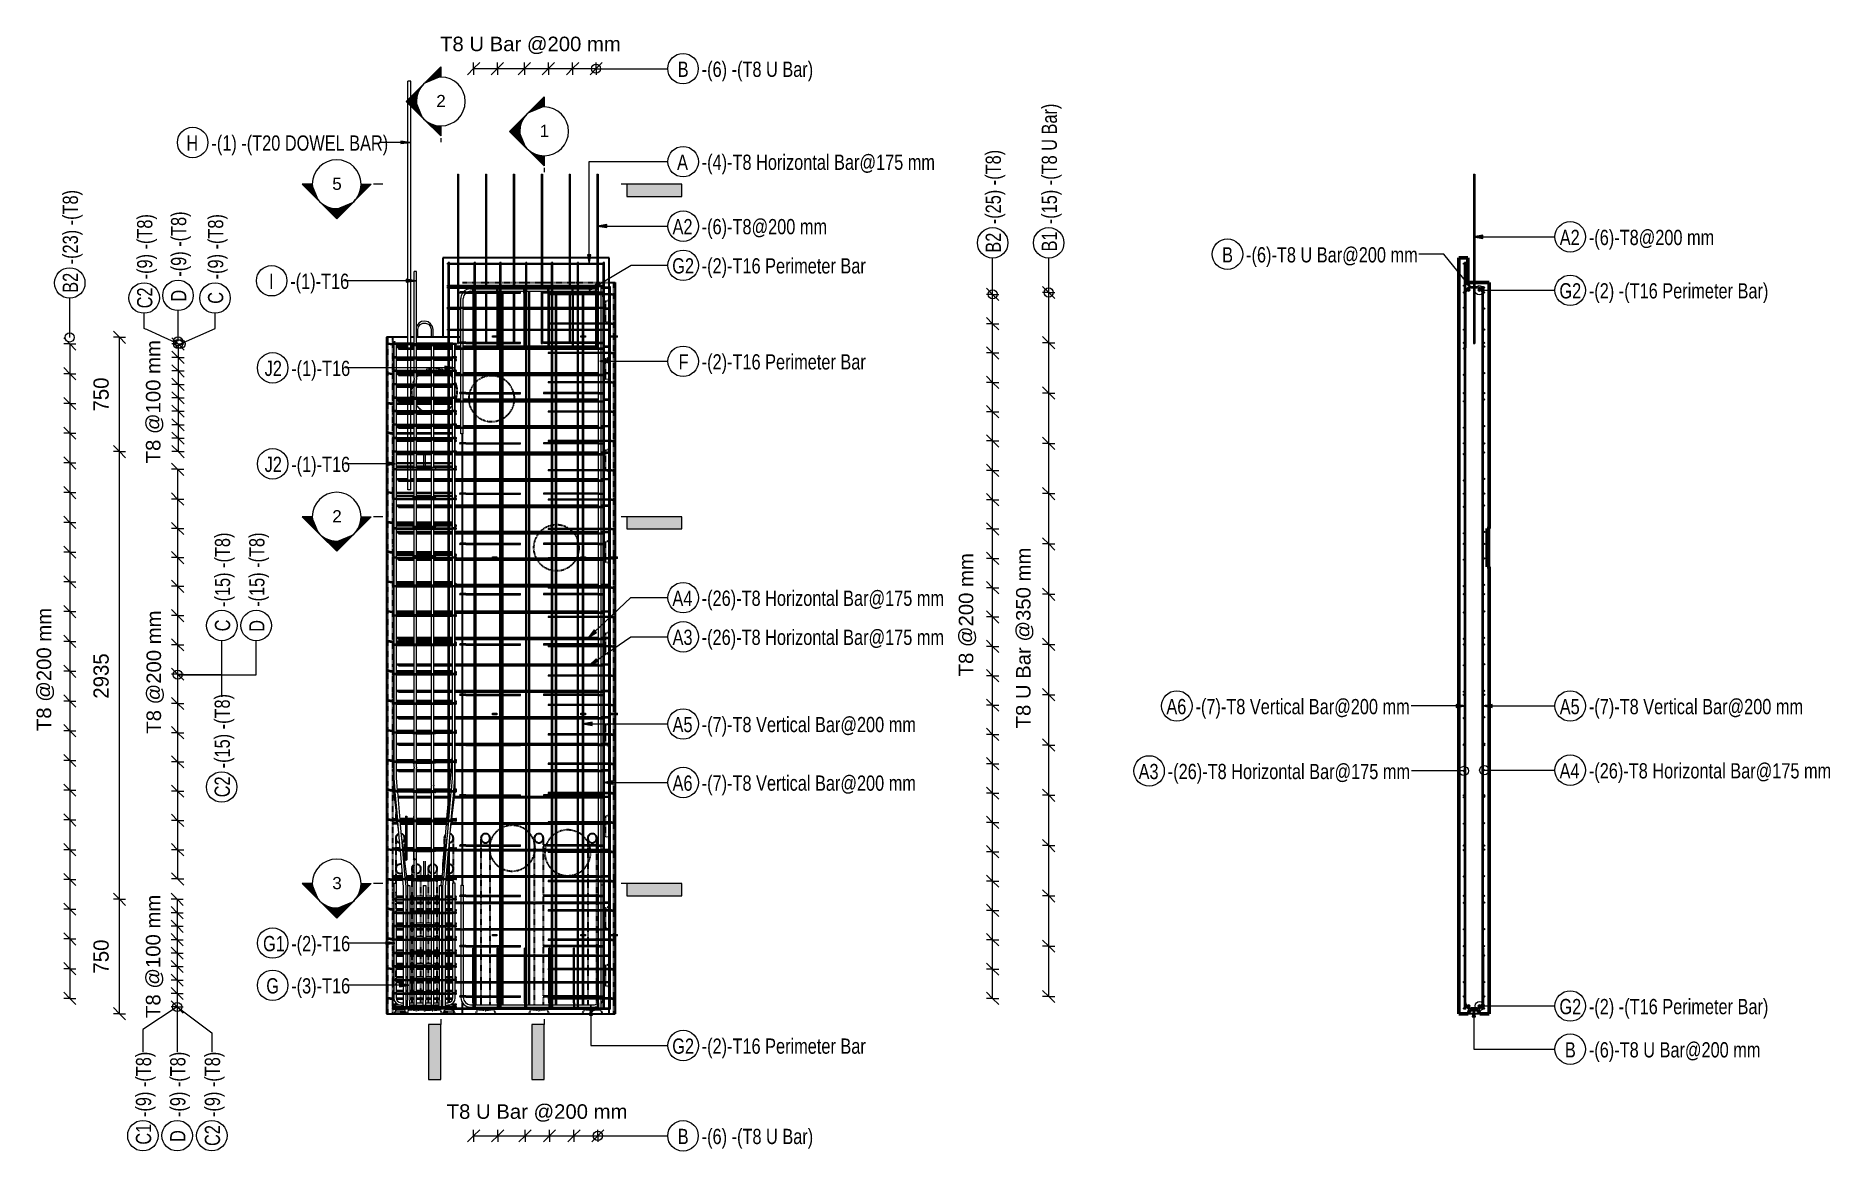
# Model space of a CAD drawing. Header units: millimetres. Extents: x -1209 to 17985, y -2296 to 18684.
# Drawn here: x -1209 to 10555, y -2296 to 5016 of the extents above.
import ezdxf

# ---------------------------------------------------------------- set-up
doc = ezdxf.new("R2010")
doc.units = ezdxf.units.MM
doc.linetypes.add('Dash', pattern=[6.36, 3.18, -3.18])
for name, color, linetype, lineweight in [('A-ANNO-DIMS', 211, 'Continuous', 9), ('A-ANNO-DIMS-40', 211, 'Continuous', 9), ('A-GENM', 13, 'Continuous', 18), ('A-WALL', 113, 'Continuous', 25), ('A-WALL-HDLN', 110, 'Dash', 25), ('G-ANNO-SYMB', 111, 'Continuous', 9), ('S-RBAR', 171, 'Continuous', 18), ('S-RBAR-IDEN', 171, 'Continuous', 9)]:
    doc.layers.add(name, color=color, linetype=linetype, lineweight=lineweight)
doc.styles.add('Arial', font='arial.ttf', dxfattribs={"height": 95.25})
doc.styles.add('Arial_1', font='arial.ttf', dxfattribs={"height": 80})
doc.styles.add('Nirmala UI Semilight', font='NirmalaS.ttf', dxfattribs={"width": 0.8, "height": 100})
doc.styles.add('Nirmala UI Semilight_1', font='NirmalaS.ttf', dxfattribs={"height": 100})
doc.dimstyles.new('Arrow_Filled_-_2_5_NI_UI', dxfattribs={"dimscale": 304.8, "dimtxt": 104.736395, "dimasz": 0.262467, "dimexe": 0.131234, "dimexo": 0.0625, "dimgap": 0.131234, "dimtad": 1, "dimdec": 4, "dimzin": 0, "dimdsep": 46, "dimtxsty": 'Nirmala UI Semilight', "dimblk1": 'OBLIQUE', "dimblk2": 'OBLIQUE', "dimsah": 1, "dimcen": 0.09, "dimazin": 0, "dimtfac": 1, "dimtdec": 4, "dimtix": 1, "dimtmove": 0, "dimatfit": 3, "dimfxl": 0.131234, "dimfxlon": 1, "dimtvp": 1, "dimtolj": 1, "dimtzin": 0, "dimarcsym": 2})
doc.dimstyles.new('Arrow_Filled_-_2_5_NI_UI_1', dxfattribs={"dimscale": 304.8, "dimtxt": 104.736395, "dimasz": 0.262467, "dimexe": 0.131234, "dimexo": 0.0625, "dimgap": 0.131234, "dimtad": 1, "dimdec": 4, "dimzin": 0, "dimdsep": 46, "dimtxsty": 'Arial', "dimblk1": 'OBLIQUE', "dimblk2": 'OBLIQUE', "dimsah": 1, "dimcen": 0.09, "dimazin": 0, "dimtfac": 1, "dimtdec": 4, "dimtix": 1, "dimtmove": 0, "dimatfit": 3, "dimfxl": 0.131234, "dimfxlon": 1, "dimtvp": 1, "dimtolj": 1, "dimtzin": 0, "dimarcsym": 2})
doc.dimstyles.new('Arrow_Filled_-_2_5_NI_UI_2', dxfattribs={"dimscale": 304.8, "dimtxt": 104.736395, "dimasz": 0.262467, "dimexe": 0.131234, "dimexo": 0.0625, "dimgap": 0.131234, "dimtad": 1, "dimdec": 4, "dimzin": 0, "dimdsep": 46, "dimtxsty": 'Nirmala UI Semilight_1', "dimblk1": 'OBLIQUE', "dimblk2": 'OBLIQUE', "dimsah": 1, "dimcen": 0.09, "dimazin": 0, "dimtfac": 1, "dimtdec": 4, "dimtix": 1, "dimtmove": 0, "dimatfit": 3, "dimfxl": 0.131234, "dimfxlon": 1, "dimtvp": 1, "dimtolj": 1, "dimtzin": 0, "dimarcsym": 2})

msp = doc.modelspace()

# ---------------------------------------------------------------- texts
at = {"layer": 'G-ANNO-SYMB', "char_height": 80, "width": 76.962, "attachment_point": 1, "style": 'Arial_1'}
for s, insert in [('2', (1415.76247, 4628.87014)), ('1', (2093.26247, 4432.93276)), ('5', (734.00814, 4086.24684)), ('2', (734.00814, 1906.24684)), ('3', (734.00814, -498.75316))]:
    msp.add_mtext(s, dxfattribs=dict(at, insert=insert))
at = {"layer": 'S-RBAR-IDEN', "char_height": 100, "attachment_point": 1, "style": 'Nirmala UI Semilight'}
for s, insert, width in [('B', (2999.29457, 4847.01699), 76.962), ('-(6) -(T8 U Bar)', (3156.35508, 4847.01699), 872.236), ('H', (-222.8985, 4363.43036), 94.9198), ('-(1) -(T20 DOWEL BAR)', (-58.31798, 4363.43036), 1336.5734), ('A', (2994.97457, 4237.5326), 87.2236), ('-(4)-T8 Horizontal Bar@175 mm', (3156.35508, 4237.5326), 1865.0458), ('A2', (2965.37457, 3815.25939), 159.0548), ('-(6)-T8@200 mm', (3156.35508, 3815.25939), 1010.7676), ('A2', (8782.42275, 3744.37054), 159.0548), ('-(6)-T8@200 mm', (8973.40326, 3744.37054), 1010.7676), ('G2', (2963.29457, 3558.09456), 164.1856), ('-(2)-T16 Perimeter Bar', (3156.35508, 3558.09456), 1282.7), ('B', (6568.86421, 3630.52824), 76.962), ('-(6)-T8 U Bar@200 mm', (6725.92473, 3630.52824), 1369.9236), ('I', (319.46969, 3457.0166), 33.3502), ('-(1)-T16', (458.6102, 3457.0166), 428.4218), ('G2', (8780.34275, 3394.28949), 164.1856), ('-(2) -(T16 Perimeter Bar)', (8973.40326, 3394.28949), 1398.143), ('J2', (290.83969, 2886.0516), 118.0084), ('-(1)-T16', (464.8602, 2886.0516), 428.4218), ('F', (3004.57457, 2928.65621), 64.135), ('-(2)-T16 Perimeter Bar', (3156.35508, 2928.65621), 1282.7), ('J2', (290.83969, 2256.62869), 118.0084), ('-(1)-T16', (464.8602, 2256.62869), 428.4218), ('A4', (2964.25457, 1378.8588), 161.6202), ('-(26)-T8 Horizontal Bar@175 mm', (3156.35508, 1378.8588), 1934.3116), ('A3', (2965.37457, 1122.74529), 159.0548), ('-(26)-T8 Horizontal Bar@175 mm', (3156.35508, 1122.74529), 1934.3116), ('A6', (6203.17969, 668.35624), 159.0548), ('-(7)-T8 Vertical Bar@200 mm', (6394.16021, 668.35624), 1711.1218), ('A5', (8782.42275, 668.35624), 159.0548), ('-(7)-T8 Vertical Bar@200 mm', (8973.40326, 668.35624), 1711.1218), ('A5', (2965.37457, 550.74096), 159.0548), ('-(7)-T8 Vertical Bar@200 mm', (3156.35508, 550.74096), 1711.1218), ('A3', (6021.09969, 242.90447), 159.0548), ('-(26)-T8 Horizontal Bar@175 mm', (6212.08021, 242.90447), 1934.3116), ('A4', (8781.30275, 247.41777), 161.6202), ('-(26)-T8 Horizontal Bar@175 mm', (8973.40326, 247.41777), 1934.3116), ('A6', (2965.37457, 166.74131), 159.0548), ('-(7)-T8 Vertical Bar@200 mm', (3156.35508, 166.74131), 1711.1218), ('G1', (280.27969, -885.55969), 143.6624), ('-(2)-T16', (464.8602, -885.55969), 448.945), ('G', (301.39969, -1162.46366), 92.3544), ('-(3)-T16', (464.8602, -1162.46366), 448.945), ('-(2) -(T16 Perimeter Bar)', (8973.40326, -1298.4181), 1398.143), ('G2', (8780.34275, -1298.4181), 164.1856), ('G2', (2963.29457, -1557.77187), 164.1856), ('-(2)-T16 Perimeter Bar', (3156.35508, -1557.77187), 1282.7), ('B', (8816.34275, -1581.98094), 76.962), ('-(6)-T8 U Bar@200 mm', (8973.40326, -1581.98094), 1369.9236), ('B', (2999.29457, -2150.05087), 76.962), ('-(6) -(T8 U Bar)', (3156.35508, -2150.05087), 872.236)]:
    msp.add_mtext(s, dxfattribs=dict(at, insert=insert, width=width))
at = {"layer": 'S-RBAR-IDEN', "char_height": 100, "attachment_point": 1, "rotation": 90, "style": 'Nirmala UI Semilight'}
for s, insert, width in [('-(15) -(T8 U Bar)', (5385.62552, 3781.13883), 923.544), ('-(25) -(T8)', (5018.05124, 3781.13883), 584.9112), ('-(23) -(T8)', (-1033.41288, 3518.23999), 584.9112), ('-(9) -(T8)', (-545.81199, 3419.51272), 513.08), ('-(9) -(T8)', (-323.41812, 3437.01272), 513.08), ('-(9) -(T8)', (-80.82196, 3419.51272), 513.08), ('B2', (5018.05124, 3594.47831), 148.7932), ('B1', (5385.62552, 3602.95831), 128.27), ('B2', (-1033.41288, 3331.57948), 148.7932), ('C2', (-545.81199, 3229.6522), 156.4894), ('D', (-323.41812, 3273.5522), 92.3544), ('C', (-80.82196, 3259.2522), 84.6582), ('-(15) -(T8)', (-35.66375, 1271.91821), 564.388), ('-(15) -(T8)', (189.45512, 1272.24463), 564.388), ('C', (-35.66375, 1111.65769), 84.6582), ('D', (189.45512, 1108.78412), 92.3544), ('-(15) -(T8)', (-37.45248, 213.56889), 564.388), ('C2', (-37.45248, 23.70837), 156.4894), ('-(9) -(T8)', (-553.44527, -2072.47922), 513.08), ('-(9) -(T8)', (-328.8891, -2072.47922), 513.08), ('-(9) -(T8)', (-101.83803, -2072.47922), 513.08), ('C1', (-553.44527, -2253.85974), 135.9662), ('D', (-328.8891, -2235.93974), 92.3544), ('C2', (-101.83803, -2262.33974), 156.4894)]:
    msp.add_mtext(s, dxfattribs=dict(at, insert=insert, width=width))

# ---------------------------------------------------------------- blocks, each defined once
blk = doc.blocks.new('RR spread anchor face based - RR-SA-2_5-150-1726819-Elevation Front Copy 1')
at = {"layer": 'A-GENM'}
for p, q in [((1784, 3050), (1786, 3050)), ((1784, 3040), (1784, 3050)), ((1786, 3040), (1784, 3040)), ((1786, 3050), (1811, 3050)), ((1786, 3050), (1786, 3040)), ((1811, 3040), (1786, 3040)), ((1811, 3050), (1813, 3050)), ((1811, 3050), (1811, 3040)), ((1813, 3040), (1811, 3040))]:
    blk.add_line(p, q, dxfattribs=at)
blk = doc.blocks.new('RR spread anchor face based - RR-SA-2_5-150-V1-Elevation Front Copy 1')
at = {"layer": 'A-GENM'}
for p, q in [((2364, 3050), (2366, 3050)), ((2364, 3040), (2364, 3050)), ((2366, 3040), (2364, 3040)), ((2366, 3050), (2375, 3050)), ((2366, 3050), (2366, 3040)), ((2375, 3040), (2366, 3040)), ((2383, 3050), (2391, 3050)), ((2391, 3040), (2383, 3040)), ((2391, 3050), (2394, 3050)), ((2391, 3050), (2391, 3040)), ((2394, 3040), (2391, 3040)), ((2394, 3050), (2394, 3040))]:
    blk.add_line(p, q, dxfattribs=at)
blk = doc.blocks.new('RR spread anchor face based - RR-SA-2_5-150-V2-Elevation Front Copy 1')
at = {"layer": 'A-GENM'}
for p, q in [((1784, 1600), (1786, 1600)), ((1784, 1594), (1784, 1600)), ((1786, 1600), (1811, 1600)), ((1786, 1600), (1786, 1594)), ((1811, 1600), (1814, 1600)), ((1811, 1600), (1811, 1594)), ((1814, 1600), (1814, 1594))]:
    blk.add_line(p, q, dxfattribs=at)
blk = doc.blocks.new('RR spread anchor face based - RR-SA-2_5-150-V3-Elevation Front Copy 1')
at = {"layer": 'A-GENM'}
for p, q in [((2364, 1600), (2366, 1600)), ((2364, 1594), (2364, 1600)), ((2366, 1600), (2375, 1600)), ((2366, 1600), (2366, 1594)), ((2383, 1600), (2391, 1600)), ((2391, 1600), (2394, 1600)), ((2391, 1600), (2391, 1594)), ((2394, 1600), (2394, 1594))]:
    blk.add_line(p, q, dxfattribs=at)
blk = doc.blocks.new('RR spread anchor face based - RR-SA-2_5-150-V4-Elevation Front Copy 1')
at = {"layer": 'A-GENM'}
for p, q in [((1784, 575), (1786, 575)), ((1784, 565), (1784, 575)), ((1786, 565), (1784, 565)), ((1786, 575), (1811, 575)), ((1786, 575), (1786, 565)), ((1811, 565), (1786, 565)), ((1811, 575), (1814, 575)), ((1811, 575), (1811, 565)), ((1814, 565), (1811, 565)), ((1814, 575), (1814, 565))]:
    blk.add_line(p, q, dxfattribs=at)
blk = doc.blocks.new('RR spread anchor face based - RR-SA-3_0-200-1726827-Elevation Front Copy 1')
at = {"layer": 'A-GENM'}
for p, q in [((2549, 3050), (2551, 3050)), ((2551, 3040), (2549, 3040)), ((2559, 3050), (2599, 3050)), ((2599, 3040), (2559, 3040)), ((2599, 3050), (2604, 3050)), ((2599, 3040), (2599, 3050)), ((2604, 3040), (2599, 3040)), ((2604, 3040), (2604, 3050))]:
    blk.add_line(p, q, dxfattribs=at)
blk = doc.blocks.new('RR spread anchor face based - RR-SA-3_0-200-V5-Elevation Front Copy 1')
at = {"layer": 'A-GENM'}
for p, q in [((2549, 1600), (2551, 1600)), ((2559, 1600), (2599, 1600)), ((2585, 1590), (2585, 1590)), ((2599, 1590), (2589, 1590)), ((2599, 1600), (2604, 1600)), ((2599, 1590), (2599, 1600)), ((2604, 1590), (2599, 1590)), ((2604, 1590), (2604, 1600))]:
    blk.add_line(p, q, dxfattribs=at)
blk = doc.blocks.new('12_7Ø_ Lifting Insert_COLUMN - 12_9Ø Lifting insert-1653057-Elevation Front Copy 1')
at = {"layer": 'A-GENM'}
for p, q in [((1295, 3040), (1295, 3090)), ((1382, 3090), (1382, 3040)), ((1395, 3040), (1395, 3090))]:
    blk.add_line(p, q, dxfattribs=at)
at = {"layer": 'A-GENM', "flags": 128}
for points in [[(1395, 3090), (1391, 3111), (1379, 3129), (1362, 3141), (1341, 3146), (1320, 3143), (1301, 3132), (1288, 3115), (1287, 3111)], [(1295, 3090), (1299, 3108), (1311, 3123), (1327, 3132), (1346, 3133), (1364, 3126), (1376, 3112), (1382, 3094), (1382, 3090)]]:
    blk.add_lwpolyline(points, dxfattribs=at)
blk = doc.blocks.new('12_7Ø_ Lifting Insert_COLUMN - 12_9Ø Lifting insert-V6-Elevation Front Copy 1')
at = {"layer": 'A-GENM', "flags": 128}
for points in [[(1332, 2269), (1332, 2257), (1332, 2237), (1332, 2220)], [(1345, 2220), (1345, 2223), (1345, 2243), (1345, 2262), (1345, 2269)], [(1332, 2212), (1332, 2202), (1332, 2194)], [(1345, 2194), (1345, 2206), (1345, 2212)]]:
    blk.add_lwpolyline(points, dxfattribs=at)
blk = doc.blocks.new('12_7Ø_ Lifting Insert_COLUMN - 12_9Ø Lifting insert-V7-Elevation Front Copy 1')
at = {"layer": 'A-GENM', "flags": 128}
for points in [[(1332, -395), (1332, -399), (1332, -411), (1332, -428), (1332, -448), (1332, -467), (1332, -483), (1332, -489)], [(1345, -489), (1345, -479), (1345, -462), (1345, -442), (1345, -423), (1345, -407), (1345, -397), (1345, -395)]]:
    blk.add_lwpolyline(points, dxfattribs=at)
blk = doc.blocks.new('M_Rebar Tag_rfa Dimension - ARROW-793927-Elevation Front Copy 1')
at = {"layer": 'S-RBAR-IDEN'}
blk.add_circle((343, -932), 100, dxfattribs=at)
blk = doc.blocks.new('DIMBLOCK1-Elevation Front Copy 1')
at = {"layer": 'A-ANNO-DIMS-40'}
for p, q in [((-283, -645), (-323, -605)), ((-283, -645), (-323, -645)), ((-283, -733), (-323, -693)), ((-283, -645), (-283, -733)), ((-283, -645), (-243, -685)), ((-283, -645), (-243, -645)), ((-283, -733), (-323, -733)), ((-283, -733), (-243, -773)), ((-283, -733), (-243, -733))]:
    blk.add_line(p, q, dxfattribs=at)
blk = doc.blocks.new('_Oblique')
at = {"color": 0, "linetype": 'ByBlock', "lineweight": -2}
blk.add_line((-0.5, -0.5), (0.5, 0.5), dxfattribs=at)
blk = doc.blocks.new('DIMBLOCK2-Elevation Front Copy 1')
at = {"layer": 'A-ANNO-DIMS-40'}
for p, q in [((-283, -733), (-323, -693)), ((-283, -733), (-323, -733)), ((-283, -822), (-323, -782)), ((-283, -822), (-323, -822)), ((-283, -733), (-283, -822)), ((-283, -733), (-243, -773)), ((-283, -733), (-243, -733)), ((-283, -822), (-243, -862)), ((-283, -822), (-243, -822))]:
    blk.add_line(p, q, dxfattribs=at)
blk = doc.blocks.new('DIMBLOCK3-Elevation Front Copy 1')
at = {"layer": 'A-ANNO-DIMS-40'}
for p, q in [((-283, -822), (-323, -782)), ((-283, -822), (-323, -822)), ((-283, -822), (-283, -910)), ((-283, -822), (-243, -862)), ((-283, -822), (-243, -822)), ((-283, -910), (-323, -870)), ((-283, -910), (-323, -910)), ((-283, -910), (-243, -950)), ((-283, -910), (-243, -910))]:
    blk.add_line(p, q, dxfattribs=at)
blk = doc.blocks.new('DIMBLOCK4-Elevation Front Copy 1')
at = {"layer": 'A-ANNO-DIMS-40'}
for p, q in [((-283, -910), (-323, -870)), ((-283, -910), (-323, -910)), ((-283, -910), (-283, -998)), ((-283, -910), (-243, -950)), ((-283, -910), (-243, -910)), ((-283, -998), (-323, -958)), ((-283, -998), (-323, -998)), ((-283, -998), (-243, -1038)), ((-283, -998), (-243, -998))]:
    blk.add_line(p, q, dxfattribs=at)
blk = doc.blocks.new('DIMBLOCK5-Elevation Front Copy 1')
at = {"layer": 'A-ANNO-DIMS-40'}
for p, q in [((-283, -998), (-323, -958)), ((-283, -998), (-323, -998)), ((-283, -1086), (-323, -1046)), ((-283, -998), (-283, -1086)), ((-283, -998), (-243, -1038)), ((-283, -998), (-243, -998)), ((-283, -1086), (-323, -1086)), ((-283, -1086), (-243, -1126)), ((-283, -1086), (-243, -1086))]:
    blk.add_line(p, q, dxfattribs=at)
blk = doc.blocks.new('DIMBLOCK6-Elevation Front Copy 1')
at = {"layer": 'A-ANNO-DIMS-40'}
for p, q in [((-283, -1086), (-323, -1046)), ((-283, -1086), (-323, -1086)), ((-283, -1175), (-323, -1135)), ((-283, -1175), (-323, -1175)), ((-283, -1086), (-283, -1175)), ((-283, -1086), (-243, -1126)), ((-283, -1086), (-243, -1086)), ((-283, -1175), (-243, -1215)), ((-283, -1175), (-243, -1175))]:
    blk.add_line(p, q, dxfattribs=at)
blk = doc.blocks.new('DIMBLOCK7-Elevation Front Copy 1')
at = {"layer": 'A-ANNO-DIMS-40'}
for p, q in [((-283, -1175), (-323, -1135)), ((-283, -1175), (-323, -1175)), ((-283, -1175), (-283, -1263)), ((-283, -1175), (-243, -1215)), ((-283, -1175), (-243, -1175)), ((-283, -1263), (-323, -1223)), ((-283, -1263), (-323, -1263)), ((-283, -1263), (-243, -1303)), ((-283, -1263), (-243, -1263))]:
    blk.add_line(p, q, dxfattribs=at)
blk = doc.blocks.new('DIMBLOCK8-Elevation Front Copy 1')
at = {"layer": 'A-ANNO-DIMS-40'}
for p, q in [((-283, -1263), (-323, -1223)), ((-283, -1263), (-323, -1263)), ((-283, -1263), (-283, -1351)), ((-283, -1263), (-243, -1303)), ((-283, -1263), (-243, -1263)), ((-283, -1351), (-323, -1311)), ((-283, -1351), (-323, -1351)), ((-283, -1351), (-243, -1391)), ((-283, -1351), (-243, -1351))]:
    blk.add_line(p, q, dxfattribs=at)
blk = doc.blocks.new('DIMBLOCK9-Elevation Front Copy 1')
at = {"layer": 'A-ANNO-DIMS-40'}
for p, q in [((-283, -645), (-323, -605)), ((-283, -645), (-323, -645)), ((-283, -733), (-323, -693)), ((-283, -645), (-283, -1351)), ((-283, -645), (-283, -733)), ((-283, -645), (-243, -685)), ((-283, -645), (-243, -645)), ((-283, -733), (-323, -733)), ((-283, -822), (-323, -782)), ((-283, -822), (-323, -822)), ((-283, -733), (-283, -822)), ((-283, -733), (-243, -773)), ((-283, -733), (-243, -733)), ((-283, -822), (-283, -910)), ((-283, -822), (-243, -862)), ((-283, -822), (-243, -822)), ((-283, -910), (-323, -870)), ((-283, -910), (-323, -910)), ((-283, -910), (-283, -998)), ((-283, -910), (-243, -950)), ((-283, -910), (-243, -910)), ((-283, -998), (-323, -958)), ((-283, -998), (-323, -998)), ((-283, -1086), (-323, -1046)), ((-283, -998), (-283, -1086)), ((-283, -998), (-243, -1038)), ((-283, -998), (-243, -998)), ((-283, -1086), (-323, -1086)), ((-283, -1175), (-323, -1135)), ((-283, -1175), (-323, -1175)), ((-283, -1086), (-283, -1175)), ((-283, -1086), (-243, -1126)), ((-283, -1086), (-243, -1086)), ((-283, -1175), (-283, -1263)), ((-283, -1175), (-243, -1215)), ((-283, -1175), (-243, -1175)), ((-283, -1263), (-323, -1223)), ((-283, -1263), (-323, -1263)), ((-283, -1263), (-283, -1351)), ((-283, -1263), (-243, -1303)), ((-283, -1263), (-243, -1263)), ((-283, -1351), (-323, -1311)), ((-283, -1351), (-323, -1351)), ((-283, -1351), (-243, -1391)), ((-283, -1351), (-243, -1351))]:
    blk.add_line(p, q, dxfattribs=at)
blk = doc.blocks.new('_None')
blk = doc.blocks.new('DIMBLOCK10-Elevation Front Copy 1')
at = {"layer": 'A-ANNO-DIMS-40'}
for p, q in [((-280, 2174), (-320, 2214)), ((-280, 2174), (-320, 2174)), ((-280, 2174), (-280, 1979)), ((-280, 2174), (-240, 2134)), ((-280, 2174), (-240, 2174)), ((-280, 1979), (-320, 2019)), ((-280, 1979), (-320, 1979)), ((-280, 1979), (-240, 1939)), ((-280, 1979), (-240, 1979))]:
    blk.add_line(p, q, dxfattribs=at)
blk = doc.blocks.new('DIMBLOCK11-Elevation Front Copy 1')
at = {"layer": 'A-ANNO-DIMS-40'}
for p, q in [((-280, 1979), (-320, 2019)), ((-280, 1979), (-320, 1979)), ((-280, 1979), (-280, 1786)), ((-280, 1979), (-240, 1939)), ((-280, 1979), (-240, 1979)), ((-280, 1786), (-320, 1826)), ((-280, 1786), (-320, 1786)), ((-280, 1786), (-240, 1746)), ((-280, 1786), (-240, 1786))]:
    blk.add_line(p, q, dxfattribs=at)
blk = doc.blocks.new('DIMBLOCK12-Elevation Front Copy 1')
at = {"layer": 'A-ANNO-DIMS-40'}
for p, q in [((-280, 1786), (-320, 1826)), ((-280, 1786), (-320, 1786)), ((-280, 1786), (-280, 1595)), ((-280, 1786), (-240, 1746)), ((-280, 1786), (-240, 1786)), ((-280, 1595), (-320, 1635)), ((-280, 1595), (-320, 1595)), ((-280, 1595), (-240, 1555)), ((-280, 1595), (-240, 1595))]:
    blk.add_line(p, q, dxfattribs=at)
blk = doc.blocks.new('DIMBLOCK13-Elevation Front Copy 1')
at = {"layer": 'A-ANNO-DIMS-40'}
for p, q in [((-280, 1595), (-320, 1635)), ((-280, 1595), (-320, 1595)), ((-280, 1595), (-280, 1407)), ((-280, 1595), (-240, 1555)), ((-280, 1595), (-240, 1595)), ((-280, 1407), (-320, 1447)), ((-280, 1407), (-320, 1407)), ((-280, 1407), (-240, 1367)), ((-280, 1407), (-240, 1407))]:
    blk.add_line(p, q, dxfattribs=at)
blk = doc.blocks.new('DIMBLOCK14-Elevation Front Copy 1')
at = {"layer": 'A-ANNO-DIMS-40'}
for p, q in [((-280, 1407), (-320, 1447)), ((-280, 1407), (-320, 1407)), ((-280, 1407), (-280, 1215)), ((-280, 1407), (-240, 1367)), ((-280, 1407), (-240, 1407)), ((-280, 1215), (-320, 1255)), ((-280, 1215), (-320, 1215)), ((-280, 1215), (-240, 1175)), ((-280, 1215), (-240, 1215))]:
    blk.add_line(p, q, dxfattribs=at)
blk = doc.blocks.new('DIMBLOCK15-Elevation Front Copy 1')
at = {"layer": 'A-ANNO-DIMS-40'}
for p, q in [((-280, 1215), (-320, 1255)), ((-280, 1215), (-320, 1215)), ((-280, 1215), (-280, 1023)), ((-280, 1215), (-240, 1175)), ((-280, 1215), (-240, 1215)), ((-280, 1023), (-320, 1063)), ((-280, 1023), (-320, 1023)), ((-280, 1023), (-240, 983)), ((-280, 1023), (-240, 1023))]:
    blk.add_line(p, q, dxfattribs=at)
blk = doc.blocks.new('DIMBLOCK16-Elevation Front Copy 1')
at = {"layer": 'A-ANNO-DIMS-40'}
for p, q in [((-280, 1023), (-320, 1063)), ((-280, 1023), (-320, 1023)), ((-280, 1023), (-280, 831)), ((-280, 1023), (-240, 983)), ((-280, 1023), (-240, 1023)), ((-280, 831), (-320, 871)), ((-280, 831), (-320, 831)), ((-280, 831), (-240, 791)), ((-280, 831), (-240, 831))]:
    blk.add_line(p, q, dxfattribs=at)
blk = doc.blocks.new('DIMBLOCK17-Elevation Front Copy 1')
at = {"layer": 'A-ANNO-DIMS-40'}
for p, q in [((-280, 831), (-320, 871)), ((-280, 831), (-320, 831)), ((-280, 831), (-280, 639)), ((-280, 831), (-240, 791)), ((-280, 831), (-240, 831)), ((-280, 639), (-320, 679)), ((-280, 639), (-320, 639)), ((-280, 639), (-240, 599)), ((-280, 639), (-240, 639))]:
    blk.add_line(p, q, dxfattribs=at)
blk = doc.blocks.new('DIMBLOCK18-Elevation Front Copy 1')
at = {"layer": 'A-ANNO-DIMS-40'}
for p, q in [((-280, 639), (-320, 679)), ((-280, 639), (-320, 639)), ((-280, 639), (-280, 447)), ((-280, 639), (-240, 599)), ((-280, 639), (-240, 639)), ((-280, 447), (-320, 487)), ((-280, 447), (-320, 447)), ((-280, 447), (-240, 407)), ((-280, 447), (-240, 447))]:
    blk.add_line(p, q, dxfattribs=at)
blk = doc.blocks.new('DIMBLOCK19-Elevation Front Copy 1')
at = {"layer": 'A-ANNO-DIMS-40'}
for p, q in [((-280, 447), (-320, 487)), ((-280, 447), (-320, 447)), ((-280, 447), (-280, 256)), ((-280, 447), (-240, 407)), ((-280, 447), (-240, 447)), ((-280, 256), (-320, 296)), ((-280, 256), (-320, 256)), ((-280, 256), (-240, 216)), ((-280, 256), (-240, 256))]:
    blk.add_line(p, q, dxfattribs=at)
blk = doc.blocks.new('DIMBLOCK20-Elevation Front Copy 1')
at = {"layer": 'A-ANNO-DIMS-40'}
for p, q in [((-280, 256), (-320, 296)), ((-280, 256), (-320, 256)), ((-280, 256), (-280, 64)), ((-280, 256), (-240, 216)), ((-280, 256), (-240, 256)), ((-280, 64), (-320, 104)), ((-280, 64), (-320, 64)), ((-280, 64), (-240, 24)), ((-280, 64), (-240, 64))]:
    blk.add_line(p, q, dxfattribs=at)
blk = doc.blocks.new('DIMBLOCK21-Elevation Front Copy 1')
at = {"layer": 'A-ANNO-DIMS-40'}
for p, q in [((-280, 64), (-320, 104)), ((-280, 64), (-320, 64)), ((-280, 64), (-280, -128)), ((-280, 64), (-240, 24)), ((-280, 64), (-240, 64)), ((-280, -128), (-320, -88)), ((-280, -128), (-320, -128)), ((-280, -128), (-240, -168)), ((-280, -128), (-240, -128))]:
    blk.add_line(p, q, dxfattribs=at)
blk = doc.blocks.new('DIMBLOCK22-Elevation Front Copy 1')
at = {"layer": 'A-ANNO-DIMS-40'}
for p, q in [((-280, -128), (-320, -88)), ((-280, -128), (-320, -128)), ((-280, -128), (-280, -320)), ((-280, -128), (-240, -168)), ((-280, -128), (-240, -128)), ((-280, -320), (-320, -280)), ((-280, -320), (-320, -320)), ((-280, -320), (-240, -360)), ((-280, -320), (-240, -320))]:
    blk.add_line(p, q, dxfattribs=at)
blk = doc.blocks.new('DIMBLOCK23-Elevation Front Copy 1')
at = {"layer": 'A-ANNO-DIMS-40'}
for p, q in [((-280, -320), (-320, -280)), ((-280, -320), (-320, -320)), ((-280, -320), (-280, -512)), ((-280, -320), (-240, -360)), ((-280, -320), (-240, -320)), ((-280, -512), (-320, -472)), ((-280, -512), (-320, -512)), ((-280, -512), (-240, -552)), ((-280, -512), (-240, -512))]:
    blk.add_line(p, q, dxfattribs=at)
blk = doc.blocks.new('DIMBLOCK24-Elevation Front Copy 1')
at = {"layer": 'A-ANNO-DIMS-40'}
for p, q in [((-280, 2174), (-320, 2214)), ((-280, 2174), (-320, 2174)), ((-280, 2174), (-280, 1979)), ((-280, 2174), (-280, 1979)), ((-280, 2174), (-240, 2134)), ((-280, 2174), (-240, 2174)), ((-280, 1979), (-320, 2019)), ((-280, 1979), (-320, 1979)), ((-280, 1979), (-280, 1786)), ((-280, 1979), (-240, 1939)), ((-280, 1979), (-240, 1979)), ((-280, 1786), (-320, 1826)), ((-280, 1786), (-320, 1786)), ((-280, 1786), (-240, 1746)), ((-280, 1786), (-240, 1786))]:
    blk.add_line(p, q, dxfattribs=at)
blk = doc.blocks.new('DIMBLOCK25-Elevation Front Copy 1')
at = {"layer": 'A-ANNO-DIMS-40'}
for p, q in [((-280, 1979), (-320, 2019)), ((-280, 1979), (-320, 1979)), ((-280, 1979), (-280, 1786)), ((-280, 1979), (-280, 1786)), ((-280, 1979), (-240, 1939)), ((-280, 1979), (-240, 1979)), ((-280, 1786), (-320, 1826)), ((-280, 1786), (-320, 1786)), ((-280, 1786), (-280, 1595)), ((-280, 1786), (-240, 1746)), ((-280, 1786), (-240, 1786)), ((-280, 1595), (-320, 1635)), ((-280, 1595), (-320, 1595)), ((-280, 1595), (-240, 1555)), ((-280, 1595), (-240, 1595))]:
    blk.add_line(p, q, dxfattribs=at)
blk = doc.blocks.new('DIMBLOCK26-Elevation Front Copy 1')
at = {"layer": 'A-ANNO-DIMS-40'}
for p, q in [((-280, 1786), (-320, 1826)), ((-280, 1786), (-320, 1786)), ((-280, 1786), (-280, 1595)), ((-280, 1786), (-280, 1595)), ((-280, 1786), (-240, 1746)), ((-280, 1786), (-240, 1786)), ((-280, 1595), (-320, 1635)), ((-280, 1595), (-320, 1595)), ((-280, 1595), (-280, 1407)), ((-280, 1595), (-240, 1555)), ((-280, 1595), (-240, 1595)), ((-280, 1407), (-320, 1447)), ((-280, 1407), (-320, 1407)), ((-280, 1407), (-240, 1367)), ((-280, 1407), (-240, 1407))]:
    blk.add_line(p, q, dxfattribs=at)
blk = doc.blocks.new('DIMBLOCK27-Elevation Front Copy 1')
at = {"layer": 'A-ANNO-DIMS-40'}
for p, q in [((-280, 1595), (-320, 1635)), ((-280, 1595), (-320, 1595)), ((-280, 1595), (-280, 1407)), ((-280, 1595), (-280, 1407)), ((-280, 1595), (-240, 1555)), ((-280, 1595), (-240, 1595)), ((-280, 1407), (-320, 1447)), ((-280, 1407), (-320, 1407)), ((-280, 1407), (-280, 1215)), ((-280, 1407), (-240, 1367)), ((-280, 1407), (-240, 1407)), ((-280, 1215), (-320, 1255)), ((-280, 1215), (-320, 1215)), ((-280, 1215), (-240, 1175)), ((-280, 1215), (-240, 1215))]:
    blk.add_line(p, q, dxfattribs=at)
blk = doc.blocks.new('DIMBLOCK28-Elevation Front Copy 1')
at = {"layer": 'A-ANNO-DIMS-40'}
for p, q in [((-280, 1407), (-320, 1447)), ((-280, 1407), (-320, 1407)), ((-280, 1407), (-280, -512)), ((-280, 1407), (-280, 1215)), ((-280, 1407), (-240, 1367)), ((-280, 1407), (-240, 1407)), ((-280, 1215), (-320, 1255)), ((-280, 1215), (-320, 1215)), ((-280, 1215), (-280, 1023)), ((-280, 1215), (-240, 1175)), ((-280, 1215), (-240, 1215)), ((-280, 1023), (-320, 1063)), ((-280, 1023), (-320, 1023)), ((-280, 1023), (-280, 831)), ((-280, 1023), (-240, 983)), ((-280, 1023), (-240, 1023)), ((-280, 831), (-320, 871)), ((-280, 831), (-320, 831)), ((-280, 831), (-280, 639)), ((-280, 831), (-240, 791)), ((-280, 831), (-240, 831)), ((-280, 639), (-320, 679)), ((-280, 639), (-320, 639)), ((-280, 639), (-280, 447)), ((-280, 639), (-240, 599)), ((-280, 639), (-240, 639)), ((-280, 447), (-320, 487)), ((-280, 447), (-320, 447)), ((-280, 447), (-280, 256)), ((-280, 447), (-240, 407)), ((-280, 447), (-240, 447)), ((-280, 256), (-320, 296)), ((-280, 256), (-320, 256)), ((-280, 256), (-280, 64)), ((-280, 256), (-240, 216)), ((-280, 256), (-240, 256)), ((-280, 64), (-320, 104)), ((-280, 64), (-320, 64)), ((-280, 64), (-280, -128)), ((-280, 64), (-240, 24)), ((-280, 64), (-240, 64)), ((-280, -128), (-320, -88)), ((-280, -128), (-320, -128)), ((-280, -128), (-280, -320)), ((-280, -128), (-240, -168)), ((-280, -128), (-240, -128)), ((-280, -320), (-320, -280)), ((-280, -320), (-320, -320)), ((-280, -320), (-280, -512)), ((-280, -320), (-240, -360)), ((-280, -320), (-240, -320)), ((-280, -512), (-320, -472)), ((-280, -512), (-320, -512)), ((-280, -512), (-240, -552)), ((-280, -512), (-240, -512))]:
    blk.add_line(p, q, dxfattribs=at)
blk = doc.blocks.new('DIMBLOCK29-Elevation Front Copy 1')
at = {"layer": 'A-ANNO-DIMS-40'}
for p, q in [((-277, 2996), (-317, 3036)), ((-277, 2996), (-317, 2996)), ((-277, 2908), (-317, 2948)), ((-277, 2996), (-277, 2908)), ((-277, 2996), (-237, 2956)), ((-277, 2996), (-237, 2996)), ((-277, 2908), (-317, 2908)), ((-277, 2908), (-237, 2868)), ((-277, 2908), (-237, 2908))]:
    blk.add_line(p, q, dxfattribs=at)
blk = doc.blocks.new('DIMBLOCK30-Elevation Front Copy 1')
at = {"layer": 'A-ANNO-DIMS-40'}
for p, q in [((-277, 2908), (-317, 2948)), ((-277, 2908), (-317, 2908)), ((-277, 2819), (-317, 2859)), ((-277, 2908), (-277, 2819)), ((-277, 2908), (-237, 2868)), ((-277, 2908), (-237, 2908)), ((-277, 2819), (-317, 2819)), ((-277, 2819), (-237, 2779)), ((-277, 2819), (-237, 2819))]:
    blk.add_line(p, q, dxfattribs=at)
blk = doc.blocks.new('DIMBLOCK31-Elevation Front Copy 1')
at = {"layer": 'A-ANNO-DIMS-40'}
for p, q in [((-277, 2819), (-317, 2859)), ((-277, 2819), (-317, 2819)), ((-277, 2731), (-317, 2771)), ((-277, 2731), (-317, 2731)), ((-277, 2819), (-277, 2731)), ((-277, 2819), (-237, 2779)), ((-277, 2819), (-237, 2819)), ((-277, 2731), (-237, 2691)), ((-277, 2731), (-237, 2731))]:
    blk.add_line(p, q, dxfattribs=at)
blk = doc.blocks.new('DIMBLOCK32-Elevation Front Copy 1')
at = {"layer": 'A-ANNO-DIMS-40'}
for p, q in [((-277, 2731), (-317, 2771)), ((-277, 2731), (-317, 2731)), ((-277, 2731), (-277, 2643)), ((-277, 2731), (-237, 2691)), ((-277, 2731), (-237, 2731)), ((-277, 2643), (-317, 2683)), ((-277, 2643), (-317, 2643)), ((-277, 2643), (-237, 2603)), ((-277, 2643), (-237, 2643))]:
    blk.add_line(p, q, dxfattribs=at)
blk = doc.blocks.new('DIMBLOCK33-Elevation Front Copy 1')
at = {"layer": 'A-ANNO-DIMS-40'}
for p, q in [((-277, 2643), (-317, 2683)), ((-277, 2643), (-317, 2643)), ((-277, 2555), (-317, 2595)), ((-277, 2643), (-277, 2555)), ((-277, 2643), (-237, 2603)), ((-277, 2643), (-237, 2643)), ((-277, 2555), (-317, 2555)), ((-277, 2555), (-237, 2515)), ((-277, 2555), (-237, 2555))]:
    blk.add_line(p, q, dxfattribs=at)
blk = doc.blocks.new('DIMBLOCK34-Elevation Front Copy 1')
at = {"layer": 'A-ANNO-DIMS-40'}
for p, q in [((-277, 2555), (-317, 2595)), ((-277, 2555), (-317, 2555)), ((-277, 2466), (-317, 2506)), ((-277, 2555), (-277, 2466)), ((-277, 2555), (-237, 2515)), ((-277, 2555), (-237, 2555)), ((-277, 2466), (-317, 2466)), ((-277, 2466), (-237, 2426)), ((-277, 2466), (-237, 2466))]:
    blk.add_line(p, q, dxfattribs=at)
blk = doc.blocks.new('DIMBLOCK35-Elevation Front Copy 1')
at = {"layer": 'A-ANNO-DIMS-40'}
for p, q in [((-277, 2466), (-317, 2506)), ((-277, 2466), (-317, 2466)), ((-277, 2378), (-317, 2418)), ((-277, 2378), (-317, 2378)), ((-277, 2466), (-277, 2378)), ((-277, 2466), (-237, 2426)), ((-277, 2466), (-237, 2466)), ((-277, 2378), (-237, 2338)), ((-277, 2378), (-237, 2378))]:
    blk.add_line(p, q, dxfattribs=at)
blk = doc.blocks.new('DIMBLOCK36-Elevation Front Copy 1')
at = {"layer": 'A-ANNO-DIMS-40'}
for p, q in [((-277, 2378), (-317, 2418)), ((-277, 2378), (-317, 2378)), ((-277, 2378), (-277, 2290)), ((-277, 2378), (-237, 2338)), ((-277, 2378), (-237, 2378)), ((-277, 2290), (-317, 2330)), ((-277, 2290), (-317, 2290)), ((-277, 2290), (-237, 2250)), ((-277, 2290), (-237, 2290))]:
    blk.add_line(p, q, dxfattribs=at)
blk = doc.blocks.new('DIMBLOCK37-Elevation Front Copy 1')
at = {"layer": 'A-ANNO-DIMS-40'}
for p, q in [((-277, 2996), (-317, 3036)), ((-277, 2996), (-317, 2996)), ((-277, 2908), (-317, 2948)), ((-277, 2996), (-277, 2290)), ((-277, 2996), (-277, 2908)), ((-277, 2996), (-237, 2956)), ((-277, 2996), (-237, 2996)), ((-277, 2908), (-317, 2908)), ((-277, 2819), (-317, 2859)), ((-277, 2908), (-277, 2819)), ((-277, 2908), (-237, 2868)), ((-277, 2908), (-237, 2908)), ((-277, 2819), (-317, 2819)), ((-277, 2731), (-317, 2771)), ((-277, 2731), (-317, 2731)), ((-277, 2819), (-277, 2731)), ((-277, 2819), (-237, 2779)), ((-277, 2819), (-237, 2819)), ((-277, 2731), (-277, 2643)), ((-277, 2731), (-237, 2691)), ((-277, 2731), (-237, 2731)), ((-277, 2643), (-317, 2683)), ((-277, 2643), (-317, 2643)), ((-277, 2555), (-317, 2595)), ((-277, 2643), (-277, 2555)), ((-277, 2643), (-237, 2603)), ((-277, 2643), (-237, 2643)), ((-277, 2555), (-317, 2555)), ((-277, 2466), (-317, 2506)), ((-277, 2555), (-277, 2466)), ((-277, 2555), (-237, 2515)), ((-277, 2555), (-237, 2555)), ((-277, 2466), (-317, 2466)), ((-277, 2378), (-317, 2418)), ((-277, 2378), (-317, 2378)), ((-277, 2466), (-277, 2378)), ((-277, 2466), (-237, 2426)), ((-277, 2466), (-237, 2466)), ((-277, 2378), (-277, 2290)), ((-277, 2378), (-237, 2338)), ((-277, 2378), (-237, 2378)), ((-277, 2290), (-317, 2330)), ((-277, 2290), (-317, 2290)), ((-277, 2290), (-237, 2250)), ((-277, 2290), (-237, 2290))]:
    blk.add_line(p, q, dxfattribs=at)
blk = doc.blocks.new('DIMBLOCK38-Elevation Front Copy 1')
at = {"layer": 'A-ANNO-DIMS-40'}
for p, q in [((5064, -1103), (5024, -1063)), ((5064, -1103), (5024, -1103)), ((5064, -1295), (5064, -1103)), ((5064, -1103), (5104, -1143)), ((5064, -1103), (5104, -1103)), ((5064, -1295), (5024, -1255)), ((5064, -1295), (5024, -1295)), ((5064, -1295), (5104, -1335)), ((5064, -1295), (5104, -1295))]:
    blk.add_line(p, q, dxfattribs=at)
blk = doc.blocks.new('DIMBLOCK39-Elevation Front Copy 1')
at = {"layer": 'A-ANNO-DIMS-40'}
for p, q in [((5064, -910), (5024, -870)), ((5064, -910), (5024, -910)), ((5064, -1103), (5064, -910)), ((5064, -910), (5104, -950)), ((5064, -910), (5104, -910)), ((5064, -1103), (5024, -1063)), ((5064, -1103), (5024, -1103)), ((5064, -1103), (5104, -1143)), ((5064, -1103), (5104, -1103))]:
    blk.add_line(p, q, dxfattribs=at)
blk = doc.blocks.new('DIMBLOCK40-Elevation Front Copy 1')
at = {"layer": 'A-ANNO-DIMS-40'}
for p, q in [((5064, -718), (5024, -678)), ((5064, -718), (5024, -718)), ((5064, -910), (5064, -718)), ((5064, -718), (5104, -758)), ((5064, -718), (5104, -718)), ((5064, -910), (5024, -870)), ((5064, -910), (5024, -910)), ((5064, -910), (5104, -950)), ((5064, -910), (5104, -910))]:
    blk.add_line(p, q, dxfattribs=at)
blk = doc.blocks.new('DIMBLOCK41-Elevation Front Copy 1')
at = {"layer": 'A-ANNO-DIMS-40'}
for p, q in [((5064, -526), (5024, -486)), ((5064, -526), (5024, -526)), ((5064, -718), (5064, -526)), ((5064, -526), (5104, -566)), ((5064, -526), (5104, -526)), ((5064, -718), (5024, -678)), ((5064, -718), (5024, -718)), ((5064, -718), (5104, -758)), ((5064, -718), (5104, -718))]:
    blk.add_line(p, q, dxfattribs=at)
blk = doc.blocks.new('DIMBLOCK42-Elevation Front Copy 1')
at = {"layer": 'A-ANNO-DIMS-40'}
for p, q in [((5064, -333), (5024, -293)), ((5064, -333), (5024, -333)), ((5064, -526), (5064, -333)), ((5064, -333), (5104, -373)), ((5064, -333), (5104, -333)), ((5064, -526), (5024, -486)), ((5064, -526), (5024, -526)), ((5064, -526), (5104, -566)), ((5064, -526), (5104, -526))]:
    blk.add_line(p, q, dxfattribs=at)
blk = doc.blocks.new('DIMBLOCK43-Elevation Front Copy 1')
at = {"layer": 'A-ANNO-DIMS-40'}
for p, q in [((5064, -141), (5024, -101)), ((5064, -141), (5024, -141)), ((5064, -333), (5064, -141)), ((5064, -141), (5104, -181)), ((5064, -141), (5104, -141)), ((5064, -333), (5024, -293)), ((5064, -333), (5024, -333)), ((5064, -333), (5104, -373)), ((5064, -333), (5104, -333))]:
    blk.add_line(p, q, dxfattribs=at)
blk = doc.blocks.new('DIMBLOCK44-Elevation Front Copy 1')
at = {"layer": 'A-ANNO-DIMS-40'}
for p, q in [((5064, 51), (5024, 91)), ((5064, 51), (5024, 51)), ((5064, -141), (5064, 51)), ((5064, 51), (5104, 11)), ((5064, 51), (5104, 51)), ((5064, -141), (5024, -101)), ((5064, -141), (5024, -141)), ((5064, -141), (5104, -181)), ((5064, -141), (5104, -141))]:
    blk.add_line(p, q, dxfattribs=at)
blk = doc.blocks.new('DIMBLOCK45-Elevation Front Copy 1')
at = {"layer": 'A-ANNO-DIMS-40'}
for p, q in [((5064, 244), (5024, 284)), ((5064, 244), (5024, 244)), ((5064, 51), (5064, 244)), ((5064, 244), (5104, 204)), ((5064, 244), (5104, 244)), ((5064, 51), (5024, 91)), ((5064, 51), (5024, 51)), ((5064, 51), (5104, 11)), ((5064, 51), (5104, 51))]:
    blk.add_line(p, q, dxfattribs=at)
blk = doc.blocks.new('DIMBLOCK46-Elevation Front Copy 1')
at = {"layer": 'A-ANNO-DIMS-40'}
for p, q in [((5064, 436), (5024, 476)), ((5064, 436), (5024, 436)), ((5064, 244), (5064, 436)), ((5064, 436), (5104, 396)), ((5064, 436), (5104, 436)), ((5064, 244), (5024, 284)), ((5064, 244), (5024, 244)), ((5064, 244), (5104, 204)), ((5064, 244), (5104, 244))]:
    blk.add_line(p, q, dxfattribs=at)
blk = doc.blocks.new('DIMBLOCK47-Elevation Front Copy 1')
at = {"layer": 'A-ANNO-DIMS-40'}
for p, q in [((5064, 628), (5024, 668)), ((5064, 628), (5024, 628)), ((5064, 436), (5064, 628)), ((5064, 628), (5104, 588)), ((5064, 628), (5104, 628)), ((5064, 436), (5024, 476)), ((5064, 436), (5024, 436)), ((5064, 436), (5104, 396)), ((5064, 436), (5104, 436))]:
    blk.add_line(p, q, dxfattribs=at)
blk = doc.blocks.new('DIMBLOCK48-Elevation Front Copy 1')
at = {"layer": 'A-ANNO-DIMS-40'}
for p, q in [((5064, 821), (5024, 861)), ((5064, 821), (5024, 821)), ((5064, 628), (5064, 821)), ((5064, 821), (5104, 781)), ((5064, 821), (5104, 821)), ((5064, 628), (5024, 668)), ((5064, 628), (5024, 628)), ((5064, 628), (5104, 588)), ((5064, 628), (5104, 628))]:
    blk.add_line(p, q, dxfattribs=at)
blk = doc.blocks.new('DIMBLOCK49-Elevation Front Copy 1')
at = {"layer": 'A-ANNO-DIMS-40'}
for p, q in [((5064, 1013), (5024, 1053)), ((5064, 1013), (5024, 1013)), ((5064, 821), (5064, 1013)), ((5064, 1013), (5104, 973)), ((5064, 1013), (5104, 1013)), ((5064, 821), (5024, 861)), ((5064, 821), (5024, 821)), ((5064, 821), (5104, 781)), ((5064, 821), (5104, 821))]:
    blk.add_line(p, q, dxfattribs=at)
blk = doc.blocks.new('DIMBLOCK50-Elevation Front Copy 1')
at = {"layer": 'A-ANNO-DIMS-40'}
for p, q in [((5064, 1206), (5024, 1246)), ((5064, 1206), (5024, 1206)), ((5064, 1013), (5064, 1206)), ((5064, 1206), (5104, 1166)), ((5064, 1206), (5104, 1206)), ((5064, 1013), (5024, 1053)), ((5064, 1013), (5024, 1013)), ((5064, 1013), (5104, 973)), ((5064, 1013), (5104, 1013))]:
    blk.add_line(p, q, dxfattribs=at)
blk = doc.blocks.new('DIMBLOCK51-Elevation Front Copy 1')
at = {"layer": 'A-ANNO-DIMS-40'}
for p, q in [((5064, 1398), (5024, 1438)), ((5064, 1398), (5024, 1398)), ((5064, 1206), (5064, 1398)), ((5064, 1398), (5104, 1358)), ((5064, 1398), (5104, 1398)), ((5064, 1206), (5024, 1246)), ((5064, 1206), (5024, 1206)), ((5064, 1206), (5104, 1166)), ((5064, 1206), (5104, 1206))]:
    blk.add_line(p, q, dxfattribs=at)
blk = doc.blocks.new('DIMBLOCK52-Elevation Front Copy 1')
at = {"layer": 'A-ANNO-DIMS-40'}
for p, q in [((5064, 1590), (5024, 1630)), ((5064, 1590), (5024, 1590)), ((5064, 1398), (5064, 1590)), ((5064, 1590), (5104, 1550)), ((5064, 1590), (5104, 1590)), ((5064, 1398), (5024, 1438)), ((5064, 1398), (5024, 1398)), ((5064, 1398), (5104, 1358)), ((5064, 1398), (5104, 1398))]:
    blk.add_line(p, q, dxfattribs=at)
blk = doc.blocks.new('DIMBLOCK53-Elevation Front Copy 1')
at = {"layer": 'A-ANNO-DIMS-40'}
for p, q in [((5064, 1783), (5024, 1823)), ((5064, 1783), (5024, 1783)), ((5064, 1590), (5064, 1783)), ((5064, 1783), (5104, 1743)), ((5064, 1783), (5104, 1783)), ((5064, 1590), (5024, 1630)), ((5064, 1590), (5024, 1590)), ((5064, 1590), (5104, 1550)), ((5064, 1590), (5104, 1590))]:
    blk.add_line(p, q, dxfattribs=at)
blk = doc.blocks.new('DIMBLOCK54-Elevation Front Copy 1')
at = {"layer": 'A-ANNO-DIMS-40'}
for p, q in [((5064, 1975), (5024, 2015)), ((5064, 1975), (5024, 1975)), ((5064, 1783), (5064, 1975)), ((5064, 1975), (5104, 1935)), ((5064, 1975), (5104, 1975)), ((5064, 1783), (5024, 1823)), ((5064, 1783), (5024, 1783)), ((5064, 1783), (5104, 1743)), ((5064, 1783), (5104, 1783))]:
    blk.add_line(p, q, dxfattribs=at)
blk = doc.blocks.new('DIMBLOCK55-Elevation Front Copy 1')
at = {"layer": 'A-ANNO-DIMS-40'}
for p, q in [((5064, 2167), (5024, 2207)), ((5064, 2167), (5024, 2167)), ((5064, 1975), (5064, 2167)), ((5064, 2167), (5104, 2127)), ((5064, 2167), (5104, 2167)), ((5064, 1975), (5024, 2015)), ((5064, 1975), (5024, 1975)), ((5064, 1975), (5104, 1935)), ((5064, 1975), (5104, 1975))]:
    blk.add_line(p, q, dxfattribs=at)
blk = doc.blocks.new('DIMBLOCK56-Elevation Front Copy 1')
at = {"layer": 'A-ANNO-DIMS-40'}
for p, q in [((5064, 2360), (5024, 2400)), ((5064, 2360), (5024, 2360)), ((5064, 2167), (5064, 2360)), ((5064, 2360), (5104, 2320)), ((5064, 2360), (5104, 2360)), ((5064, 2167), (5024, 2207)), ((5064, 2167), (5024, 2167)), ((5064, 2167), (5104, 2127)), ((5064, 2167), (5104, 2167))]:
    blk.add_line(p, q, dxfattribs=at)
blk = doc.blocks.new('DIMBLOCK57-Elevation Front Copy 1')
at = {"layer": 'A-ANNO-DIMS-40'}
for p, q in [((5064, 2552), (5024, 2592)), ((5064, 2552), (5024, 2552)), ((5064, 2360), (5064, 2552)), ((5064, 2552), (5104, 2512)), ((5064, 2552), (5104, 2552)), ((5064, 2360), (5024, 2400)), ((5064, 2360), (5024, 2360)), ((5064, 2360), (5104, 2320)), ((5064, 2360), (5104, 2360))]:
    blk.add_line(p, q, dxfattribs=at)
blk = doc.blocks.new('DIMBLOCK58-Elevation Front Copy 1')
at = {"layer": 'A-ANNO-DIMS-40'}
for p, q in [((5064, 2744), (5024, 2784)), ((5064, 2744), (5024, 2744)), ((5064, 2552), (5064, 2744)), ((5064, 2744), (5104, 2704)), ((5064, 2744), (5104, 2744)), ((5064, 2552), (5024, 2592)), ((5064, 2552), (5024, 2552)), ((5064, 2552), (5104, 2512)), ((5064, 2552), (5104, 2552))]:
    blk.add_line(p, q, dxfattribs=at)
blk = doc.blocks.new('DIMBLOCK59-Elevation Front Copy 1')
at = {"layer": 'A-ANNO-DIMS-40'}
for p, q in [((5064, 2937), (5024, 2977)), ((5064, 2937), (5024, 2937)), ((5064, 2744), (5064, 2937)), ((5064, 2937), (5104, 2897)), ((5064, 2937), (5104, 2937)), ((5064, 2744), (5024, 2784)), ((5064, 2744), (5024, 2744)), ((5064, 2744), (5104, 2704)), ((5064, 2744), (5104, 2744))]:
    blk.add_line(p, q, dxfattribs=at)
blk = doc.blocks.new('DIMBLOCK60-Elevation Front Copy 1')
at = {"layer": 'A-ANNO-DIMS-40'}
for p, q in [((5064, 3129), (5024, 3169)), ((5064, 3129), (5024, 3129)), ((5064, 2937), (5064, 3129)), ((5064, 3129), (5104, 3089)), ((5064, 3129), (5104, 3129)), ((5064, 2937), (5024, 2977)), ((5064, 2937), (5024, 2937)), ((5064, 2937), (5104, 2897)), ((5064, 2937), (5104, 2937))]:
    blk.add_line(p, q, dxfattribs=at)
blk = doc.blocks.new('DIMBLOCK61-Elevation Front Copy 1')
at = {"layer": 'A-ANNO-DIMS-40'}
for p, q in [((5064, 3321), (5024, 3361)), ((5064, 3321), (5024, 3321)), ((5064, 3129), (5064, 3321)), ((5064, 3321), (5104, 3281)), ((5064, 3321), (5104, 3321)), ((5064, 3129), (5024, 3169)), ((5064, 3129), (5024, 3129)), ((5064, 3129), (5104, 3089)), ((5064, 3129), (5104, 3129))]:
    blk.add_line(p, q, dxfattribs=at)
blk = doc.blocks.new('DIMBLOCK62-Elevation Front Copy 1')
at = {"layer": 'A-ANNO-DIMS-40'}
for p, q in [((5064, 3321), (5024, 3361)), ((5064, 3321), (5024, 3321)), ((5064, -1295), (5064, 3321)), ((5064, 3129), (5064, 3321)), ((5064, 3321), (5104, 3281)), ((5064, 3321), (5104, 3321)), ((5064, 3129), (5024, 3169)), ((5064, 3129), (5024, 3129)), ((5064, 2937), (5064, 3129)), ((5064, 3129), (5104, 3089)), ((5064, 3129), (5104, 3129)), ((5064, 2937), (5024, 2977)), ((5064, 2937), (5024, 2937)), ((5064, 2744), (5064, 2937)), ((5064, 2937), (5104, 2897)), ((5064, 2937), (5104, 2937)), ((5064, 2744), (5024, 2784)), ((5064, 2744), (5024, 2744)), ((5064, 2552), (5064, 2744)), ((5064, 2744), (5104, 2704)), ((5064, 2744), (5104, 2744)), ((5064, 2552), (5024, 2592)), ((5064, 2552), (5024, 2552)), ((5064, 2360), (5064, 2552)), ((5064, 2552), (5104, 2512)), ((5064, 2552), (5104, 2552)), ((5064, 2360), (5024, 2400)), ((5064, 2360), (5024, 2360)), ((5064, 2167), (5064, 2360)), ((5064, 2360), (5104, 2320)), ((5064, 2360), (5104, 2360)), ((5064, 2167), (5024, 2207)), ((5064, 2167), (5024, 2167)), ((5064, 1975), (5064, 2167)), ((5064, 2167), (5104, 2127)), ((5064, 2167), (5104, 2167)), ((5064, 1975), (5024, 2015)), ((5064, 1975), (5024, 1975)), ((5064, 1783), (5064, 1975)), ((5064, 1975), (5104, 1935)), ((5064, 1975), (5104, 1975)), ((5064, 1783), (5024, 1823)), ((5064, 1783), (5024, 1783)), ((5064, 1590), (5064, 1783)), ((5064, 1783), (5104, 1743)), ((5064, 1783), (5104, 1783)), ((5064, 1590), (5024, 1630)), ((5064, 1590), (5024, 1590)), ((5064, 1398), (5064, 1590)), ((5064, 1590), (5104, 1550)), ((5064, 1590), (5104, 1590)), ((5064, 1398), (5024, 1438)), ((5064, 1398), (5024, 1398)), ((5064, 1206), (5064, 1398)), ((5064, 1398), (5104, 1358)), ((5064, 1398), (5104, 1398)), ((5064, 1206), (5024, 1246)), ((5064, 1206), (5024, 1206)), ((5064, 1013), (5064, 1206)), ((5064, 1206), (5104, 1166)), ((5064, 1206), (5104, 1206)), ((5064, 1013), (5024, 1053)), ((5064, 1013), (5024, 1013)), ((5064, 821), (5064, 1013)), ((5064, 1013), (5104, 973)), ((5064, 1013), (5104, 1013)), ((5064, 821), (5024, 861)), ((5064, 821), (5024, 821)), ((5064, 628), (5064, 821)), ((5064, 821), (5104, 781)), ((5064, 821), (5104, 821)), ((5064, 628), (5024, 668)), ((5064, 628), (5024, 628)), ((5064, 436), (5064, 628)), ((5064, 628), (5104, 588)), ((5064, 628), (5104, 628)), ((5064, 436), (5024, 476)), ((5064, 436), (5024, 436)), ((5064, 244), (5064, 436)), ((5064, 436), (5104, 396)), ((5064, 436), (5104, 436)), ((5064, 244), (5024, 284)), ((5064, 244), (5024, 244)), ((5064, 51), (5064, 244)), ((5064, 244), (5104, 204)), ((5064, 244), (5104, 244)), ((5064, 51), (5024, 91)), ((5064, 51), (5024, 51)), ((5064, -141), (5064, 51)), ((5064, 51), (5104, 11)), ((5064, 51), (5104, 51)), ((5064, -141), (5024, -101)), ((5064, -141), (5024, -141)), ((5064, -333), (5064, -141)), ((5064, -141), (5104, -181)), ((5064, -141), (5104, -141)), ((5064, -333), (5024, -293)), ((5064, -333), (5024, -333)), ((5064, -526), (5064, -333)), ((5064, -333), (5104, -373)), ((5064, -333), (5104, -333)), ((5064, -526), (5024, -486)), ((5064, -526), (5024, -526)), ((5064, -718), (5064, -526)), ((5064, -526), (5104, -566)), ((5064, -526), (5104, -526)), ((5064, -718), (5024, -678)), ((5064, -718), (5024, -718)), ((5064, -910), (5064, -718)), ((5064, -718), (5104, -758)), ((5064, -718), (5104, -718)), ((5064, -910), (5024, -870)), ((5064, -910), (5024, -910)), ((5064, -1103), (5064, -910)), ((5064, -910), (5104, -950)), ((5064, -910), (5104, -910)), ((5064, -1103), (5024, -1063)), ((5064, -1103), (5024, -1103)), ((5064, -1295), (5064, -1103)), ((5064, -1103), (5104, -1143)), ((5064, -1103), (5104, -1103)), ((5064, -1295), (5024, -1255)), ((5064, -1295), (5024, -1295)), ((5064, -1295), (5104, -1335)), ((5064, -1295), (5104, -1295))]:
    blk.add_line(p, q, dxfattribs=at)
blk = doc.blocks.new('DIMBLOCK63-Elevation Front Copy 1')
at = {"layer": 'A-ANNO-DIMS-40'}
for p, q in [((5432, -952), (5392, -912)), ((5432, -952), (5392, -952)), ((5432, -1282), (5432, -952)), ((5432, -952), (5472, -992)), ((5432, -952), (5472, -952)), ((5432, -1282), (5392, -1242)), ((5432, -1282), (5392, -1282)), ((5432, -1282), (5472, -1322)), ((5432, -1282), (5472, -1282))]:
    blk.add_line(p, q, dxfattribs=at)
blk = doc.blocks.new('DIMBLOCK64-Elevation Front Copy 1')
at = {"layer": 'A-ANNO-DIMS-40'}
for p, q in [((5432, -623), (5392, -583)), ((5432, -623), (5392, -623)), ((5432, -952), (5432, -623)), ((5432, -623), (5472, -663)), ((5432, -623), (5472, -623)), ((5432, -952), (5392, -912)), ((5432, -952), (5392, -952)), ((5432, -952), (5472, -992)), ((5432, -952), (5472, -952))]:
    blk.add_line(p, q, dxfattribs=at)
blk = doc.blocks.new('DIMBLOCK65-Elevation Front Copy 1')
at = {"layer": 'A-ANNO-DIMS-40'}
for p, q in [((5432, -293), (5392, -253)), ((5432, -293), (5392, -293)), ((5432, -623), (5432, -293)), ((5432, -293), (5472, -333)), ((5432, -293), (5472, -293)), ((5432, -623), (5392, -583)), ((5432, -623), (5392, -623)), ((5432, -623), (5472, -663)), ((5432, -623), (5472, -623))]:
    blk.add_line(p, q, dxfattribs=at)
blk = doc.blocks.new('DIMBLOCK66-Elevation Front Copy 1')
at = {"layer": 'A-ANNO-DIMS-40'}
for p, q in [((5432, 37), (5392, 77)), ((5432, 37), (5392, 37)), ((5432, -293), (5432, 37)), ((5432, 37), (5472, -3)), ((5432, 37), (5472, 37)), ((5432, -293), (5392, -253)), ((5432, -293), (5392, -293)), ((5432, -293), (5472, -333)), ((5432, -293), (5472, -293))]:
    blk.add_line(p, q, dxfattribs=at)
blk = doc.blocks.new('DIMBLOCK67-Elevation Front Copy 1')
at = {"layer": 'A-ANNO-DIMS-40'}
for p, q in [((5432, 366), (5392, 406)), ((5432, 366), (5392, 366)), ((5432, 37), (5432, 366)), ((5432, 366), (5472, 326)), ((5432, 366), (5472, 366)), ((5432, 37), (5392, 77)), ((5432, 37), (5392, 37)), ((5432, 37), (5472, -3)), ((5432, 37), (5472, 37))]:
    blk.add_line(p, q, dxfattribs=at)
blk = doc.blocks.new('DIMBLOCK68-Elevation Front Copy 1')
at = {"layer": 'A-ANNO-DIMS-40'}
for p, q in [((5432, 696), (5392, 736)), ((5432, 696), (5392, 696)), ((5432, 366), (5432, 696)), ((5432, 696), (5472, 656)), ((5432, 696), (5472, 696)), ((5432, 366), (5392, 406)), ((5432, 366), (5392, 366)), ((5432, 366), (5472, 326)), ((5432, 366), (5472, 366))]:
    blk.add_line(p, q, dxfattribs=at)
blk = doc.blocks.new('DIMBLOCK69-Elevation Front Copy 1')
at = {"layer": 'A-ANNO-DIMS-40'}
for p, q in [((5432, 1026), (5392, 1066)), ((5432, 1026), (5392, 1026)), ((5432, 696), (5432, 1026)), ((5432, 1026), (5472, 986)), ((5432, 1026), (5472, 1026)), ((5432, 696), (5392, 736)), ((5432, 696), (5392, 696)), ((5432, 696), (5472, 656)), ((5432, 696), (5472, 696))]:
    blk.add_line(p, q, dxfattribs=at)
blk = doc.blocks.new('DIMBLOCK70-Elevation Front Copy 1')
at = {"layer": 'A-ANNO-DIMS-40'}
for p, q in [((5432, 1355), (5392, 1395)), ((5432, 1355), (5392, 1355)), ((5432, 1026), (5432, 1355)), ((5432, 1355), (5472, 1315)), ((5432, 1355), (5472, 1355)), ((5432, 1026), (5392, 1066)), ((5432, 1026), (5392, 1026)), ((5432, 1026), (5472, 986)), ((5432, 1026), (5472, 1026))]:
    blk.add_line(p, q, dxfattribs=at)
blk = doc.blocks.new('DIMBLOCK71-Elevation Front Copy 1')
at = {"layer": 'A-ANNO-DIMS-40'}
for p, q in [((5432, 1685), (5392, 1725)), ((5432, 1685), (5392, 1685)), ((5432, 1355), (5432, 1685)), ((5432, 1685), (5472, 1645)), ((5432, 1685), (5472, 1685)), ((5432, 1355), (5392, 1395)), ((5432, 1355), (5392, 1355)), ((5432, 1355), (5472, 1315)), ((5432, 1355), (5472, 1355))]:
    blk.add_line(p, q, dxfattribs=at)
blk = doc.blocks.new('DIMBLOCK72-Elevation Front Copy 1')
at = {"layer": 'A-ANNO-DIMS-40'}
for p, q in [((5432, 2015), (5392, 2055)), ((5432, 2015), (5392, 2015)), ((5432, 1685), (5432, 2015)), ((5432, 2015), (5472, 1975)), ((5432, 2015), (5472, 2015)), ((5432, 1685), (5392, 1725)), ((5432, 1685), (5392, 1685)), ((5432, 1685), (5472, 1645)), ((5432, 1685), (5472, 1685))]:
    blk.add_line(p, q, dxfattribs=at)
blk = doc.blocks.new('DIMBLOCK73-Elevation Front Copy 1')
at = {"layer": 'A-ANNO-DIMS-40'}
for p, q in [((5432, 2344), (5392, 2384)), ((5432, 2344), (5392, 2344)), ((5432, 2015), (5432, 2344)), ((5432, 2344), (5472, 2304)), ((5432, 2344), (5472, 2344)), ((5432, 2015), (5392, 2055)), ((5432, 2015), (5392, 2015)), ((5432, 2015), (5472, 1975)), ((5432, 2015), (5472, 2015))]:
    blk.add_line(p, q, dxfattribs=at)
blk = doc.blocks.new('DIMBLOCK74-Elevation Front Copy 1')
at = {"layer": 'A-ANNO-DIMS-40'}
for p, q in [((5432, 2674), (5392, 2714)), ((5432, 2674), (5392, 2674)), ((5432, 2344), (5432, 2674)), ((5432, 2674), (5472, 2634)), ((5432, 2674), (5472, 2674)), ((5432, 2344), (5392, 2384)), ((5432, 2344), (5392, 2344)), ((5432, 2344), (5472, 2304)), ((5432, 2344), (5472, 2344))]:
    blk.add_line(p, q, dxfattribs=at)
blk = doc.blocks.new('DIMBLOCK75-Elevation Front Copy 1')
at = {"layer": 'A-ANNO-DIMS-40'}
for p, q in [((5432, 3004), (5392, 3044)), ((5432, 3004), (5392, 3004)), ((5432, 2674), (5432, 3004)), ((5432, 3004), (5472, 2964)), ((5432, 3004), (5472, 3004)), ((5432, 2674), (5392, 2714)), ((5432, 2674), (5392, 2674)), ((5432, 2674), (5472, 2634)), ((5432, 2674), (5472, 2674))]:
    blk.add_line(p, q, dxfattribs=at)
blk = doc.blocks.new('DIMBLOCK76-Elevation Front Copy 1')
at = {"layer": 'A-ANNO-DIMS-40'}
for p, q in [((5432, 3333), (5392, 3373)), ((5432, 3333), (5392, 3333)), ((5432, 3004), (5432, 3333)), ((5432, 3333), (5472, 3293)), ((5432, 3333), (5472, 3333)), ((5432, 3004), (5392, 3044)), ((5432, 3004), (5392, 3004)), ((5432, 3004), (5472, 2964)), ((5432, 3004), (5472, 3004))]:
    blk.add_line(p, q, dxfattribs=at)
blk = doc.blocks.new('DIMBLOCK77-Elevation Front Copy 1')
at = {"layer": 'A-ANNO-DIMS-40'}
for p, q in [((5432, 3333), (5392, 3373)), ((5432, 3333), (5392, 3333)), ((5432, -1282), (5432, 3333)), ((5432, 3004), (5432, 3333)), ((5432, 3333), (5472, 3293)), ((5432, 3333), (5472, 3333)), ((5432, 3004), (5392, 3044)), ((5432, 3004), (5392, 3004)), ((5432, 2674), (5432, 3004)), ((5432, 3004), (5472, 2964)), ((5432, 3004), (5472, 3004)), ((5432, 2674), (5392, 2714)), ((5432, 2674), (5392, 2674)), ((5432, 2344), (5432, 2674)), ((5432, 2674), (5472, 2634)), ((5432, 2674), (5472, 2674)), ((5432, 2344), (5392, 2384)), ((5432, 2344), (5392, 2344)), ((5432, 2015), (5432, 2344)), ((5432, 2344), (5472, 2304)), ((5432, 2344), (5472, 2344)), ((5432, 2015), (5392, 2055)), ((5432, 2015), (5392, 2015)), ((5432, 1685), (5432, 2015)), ((5432, 2015), (5472, 1975)), ((5432, 2015), (5472, 2015)), ((5432, 1685), (5392, 1725)), ((5432, 1685), (5392, 1685)), ((5432, 1355), (5432, 1685)), ((5432, 1685), (5472, 1645)), ((5432, 1685), (5472, 1685)), ((5432, 1355), (5392, 1395)), ((5432, 1355), (5392, 1355)), ((5432, 1026), (5432, 1355)), ((5432, 1355), (5472, 1315)), ((5432, 1355), (5472, 1355)), ((5432, 1026), (5392, 1066)), ((5432, 1026), (5392, 1026)), ((5432, 696), (5432, 1026)), ((5432, 1026), (5472, 986)), ((5432, 1026), (5472, 1026)), ((5432, 696), (5392, 736)), ((5432, 696), (5392, 696)), ((5432, 366), (5432, 696)), ((5432, 696), (5472, 656)), ((5432, 696), (5472, 696)), ((5432, 366), (5392, 406)), ((5432, 366), (5392, 366)), ((5432, 37), (5432, 366)), ((5432, 366), (5472, 326)), ((5432, 366), (5472, 366)), ((5432, 37), (5392, 77)), ((5432, 37), (5392, 37)), ((5432, -293), (5432, 37)), ((5432, 37), (5472, -3)), ((5432, 37), (5472, 37)), ((5432, -293), (5392, -253)), ((5432, -293), (5392, -293)), ((5432, -623), (5432, -293)), ((5432, -293), (5472, -333)), ((5432, -293), (5472, -293)), ((5432, -623), (5392, -583)), ((5432, -623), (5392, -623)), ((5432, -952), (5432, -623)), ((5432, -623), (5472, -663)), ((5432, -623), (5472, -623)), ((5432, -952), (5392, -912)), ((5432, -952), (5392, -952)), ((5432, -1282), (5432, -952)), ((5432, -952), (5472, -992)), ((5432, -952), (5472, -952)), ((5432, -1282), (5392, -1242)), ((5432, -1282), (5392, -1282)), ((5432, -1282), (5472, -1322)), ((5432, -1282), (5472, -1282))]:
    blk.add_line(p, q, dxfattribs=at)
blk = doc.blocks.new('DIMBLOCK78-Elevation Front Copy 1')
at = {"layer": 'A-ANNO-DIMS-40'}
for p, q in [((1661, -2196), (1621, -2236)), ((1661, -2196), (1701, -2156)), ((1661, -2196), (1661, -2156)), ((1661, -2196), (1819, -2196)), ((1661, -2196), (1661, -2236)), ((1819, -2196), (1779, -2236)), ((1819, -2196), (1859, -2156)), ((1819, -2196), (1819, -2156)), ((1819, -2196), (1819, -2236))]:
    blk.add_line(p, q, dxfattribs=at)
blk = doc.blocks.new('DIMBLOCK79-Elevation Front Copy 1')
at = {"layer": 'A-ANNO-DIMS-40'}
for p, q in [((1819, -2196), (1779, -2236)), ((1819, -2196), (1859, -2156)), ((1819, -2196), (1819, -2156)), ((1819, -2196), (1998, -2196)), ((1819, -2196), (1819, -2236)), ((1998, -2196), (1958, -2236)), ((1998, -2196), (2038, -2156)), ((1998, -2196), (1998, -2156)), ((1998, -2196), (1998, -2236))]:
    blk.add_line(p, q, dxfattribs=at)
blk = doc.blocks.new('DIMBLOCK80-Elevation Front Copy 1')
at = {"layer": 'A-ANNO-DIMS-40'}
for p, q in [((1998, -2196), (1958, -2236)), ((1998, -2196), (2038, -2156)), ((1998, -2196), (1998, -2156)), ((1998, -2196), (2158, -2196)), ((1998, -2196), (1998, -2236)), ((2158, -2196), (2118, -2236)), ((2158, -2196), (2198, -2156)), ((2158, -2196), (2158, -2156)), ((2158, -2196), (2158, -2236))]:
    blk.add_line(p, q, dxfattribs=at)
blk = doc.blocks.new('DIMBLOCK81-Elevation Front Copy 1')
at = {"layer": 'A-ANNO-DIMS-40'}
for p, q in [((2158, -2196), (2118, -2236)), ((2158, -2196), (2198, -2156)), ((2158, -2196), (2158, -2156)), ((2158, -2196), (2319, -2196)), ((2158, -2196), (2158, -2236)), ((2319, -2196), (2279, -2236)), ((2319, -2196), (2359, -2156)), ((2319, -2196), (2319, -2156)), ((2319, -2196), (2319, -2236))]:
    blk.add_line(p, q, dxfattribs=at)
blk = doc.blocks.new('DIMBLOCK82-Elevation Front Copy 1')
at = {"layer": 'A-ANNO-DIMS-40'}
for p, q in [((2319, -2196), (2279, -2236)), ((2319, -2196), (2359, -2156)), ((2319, -2196), (2319, -2156)), ((2319, -2196), (2475, -2196)), ((2319, -2196), (2319, -2236)), ((2475, -2196), (2435, -2236)), ((2475, -2196), (2515, -2156)), ((2475, -2196), (2475, -2156)), ((2475, -2196), (2475, -2236))]:
    blk.add_line(p, q, dxfattribs=at)
blk = doc.blocks.new('DIMBLOCK83-Elevation Front Copy 1')
at = {"layer": 'A-ANNO-DIMS-40'}
for p, q in [((1661, 4801), (1701, 4841)), ((1661, 4801), (1661, 4841)), ((1817, 4801), (1857, 4841)), ((1817, 4801), (1817, 4841)), ((1661, 4801), (1621, 4761)), ((1661, 4801), (1817, 4801)), ((1661, 4801), (1661, 4761)), ((1817, 4801), (1777, 4761)), ((1817, 4801), (1817, 4761))]:
    blk.add_line(p, q, dxfattribs=at)
blk = doc.blocks.new('DIMBLOCK84-Elevation Front Copy 1')
at = {"layer": 'A-ANNO-DIMS-40'}
for p, q in [((1817, 4801), (1857, 4841)), ((1817, 4801), (1817, 4841)), ((1994, 4801), (2034, 4841)), ((1994, 4801), (1994, 4841)), ((1817, 4801), (1777, 4761)), ((1817, 4801), (1994, 4801)), ((1817, 4801), (1817, 4761)), ((1994, 4801), (1954, 4761)), ((1994, 4801), (1994, 4761))]:
    blk.add_line(p, q, dxfattribs=at)
blk = doc.blocks.new('DIMBLOCK85-Elevation Front Copy 1')
at = {"layer": 'A-ANNO-DIMS-40'}
for p, q in [((1994, 4801), (2034, 4841)), ((1994, 4801), (1994, 4841)), ((2151, 4801), (2191, 4841)), ((2151, 4801), (2151, 4841)), ((1994, 4801), (1954, 4761)), ((1994, 4801), (2151, 4801)), ((1994, 4801), (1994, 4761)), ((2151, 4801), (2111, 4761)), ((2151, 4801), (2151, 4761))]:
    blk.add_line(p, q, dxfattribs=at)
blk = doc.blocks.new('DIMBLOCK86-Elevation Front Copy 1')
at = {"layer": 'A-ANNO-DIMS-40'}
for p, q in [((2151, 4801), (2191, 4841)), ((2151, 4801), (2151, 4841)), ((2310, 4801), (2350, 4841)), ((2310, 4801), (2310, 4841)), ((2151, 4801), (2111, 4761)), ((2151, 4801), (2310, 4801)), ((2151, 4801), (2151, 4761)), ((2310, 4801), (2270, 4761)), ((2310, 4801), (2310, 4761))]:
    blk.add_line(p, q, dxfattribs=at)
blk = doc.blocks.new('DIMBLOCK87-Elevation Front Copy 1')
at = {"layer": 'A-ANNO-DIMS-40'}
for p, q in [((2310, 4801), (2350, 4841)), ((2310, 4801), (2310, 4841)), ((2464, 4801), (2504, 4841)), ((2464, 4801), (2464, 4841)), ((2310, 4801), (2270, 4761)), ((2310, 4801), (2464, 4801)), ((2310, 4801), (2310, 4761)), ((2464, 4801), (2424, 4761)), ((2464, 4801), (2464, 4761))]:
    blk.add_line(p, q, dxfattribs=at)
blk = doc.blocks.new('M_Rebar Tag_rfa MARK - DOT 1_5-794230-Elevation Front Copy 1')
at = {"layer": 'S-RBAR-IDEN'}
blk.add_circle((3034, 4801), 100, dxfattribs=at)
blk = doc.blocks.new('DIMBLOCK88-Elevation Front Copy 1')
at = {"layer": 'A-ANNO-DIMS-40'}
for p, q in [((-987, 2996), (-1027, 3036)), ((-987, 2996), (-1027, 2996)), ((-987, 2996), (-987, 2801)), ((-987, 2996), (-947, 2956)), ((-987, 2996), (-947, 2996)), ((-987, 2801), (-1027, 2841)), ((-987, 2801), (-1027, 2801)), ((-987, 2801), (-947, 2761)), ((-987, 2801), (-947, 2801))]:
    blk.add_line(p, q, dxfattribs=at)
blk = doc.blocks.new('DIMBLOCK89-Elevation Front Copy 1')
at = {"layer": 'A-ANNO-DIMS-40'}
for p, q in [((-987, 2801), (-1027, 2841)), ((-987, 2801), (-1027, 2801)), ((-987, 2801), (-987, 2606)), ((-987, 2801), (-947, 2761)), ((-987, 2801), (-947, 2801)), ((-987, 2606), (-1027, 2646)), ((-987, 2606), (-1027, 2606)), ((-987, 2606), (-947, 2566)), ((-987, 2606), (-947, 2606))]:
    blk.add_line(p, q, dxfattribs=at)
blk = doc.blocks.new('DIMBLOCK90-Elevation Front Copy 1')
at = {"layer": 'A-ANNO-DIMS-40'}
for p, q in [((-987, 2606), (-1027, 2646)), ((-987, 2606), (-1027, 2606)), ((-987, 2606), (-987, 2411)), ((-987, 2606), (-947, 2566)), ((-987, 2606), (-947, 2606)), ((-987, 2411), (-1027, 2451)), ((-987, 2411), (-1027, 2411)), ((-987, 2411), (-947, 2371)), ((-987, 2411), (-947, 2411))]:
    blk.add_line(p, q, dxfattribs=at)
blk = doc.blocks.new('DIMBLOCK91-Elevation Front Copy 1')
at = {"layer": 'A-ANNO-DIMS-40'}
for p, q in [((-987, 2411), (-1027, 2451)), ((-987, 2411), (-1027, 2411)), ((-987, 2411), (-987, 2216)), ((-987, 2411), (-947, 2371)), ((-987, 2411), (-947, 2411)), ((-987, 2216), (-1027, 2256)), ((-987, 2216), (-1027, 2216)), ((-987, 2216), (-947, 2176)), ((-987, 2216), (-947, 2216))]:
    blk.add_line(p, q, dxfattribs=at)
blk = doc.blocks.new('DIMBLOCK92-Elevation Front Copy 1')
at = {"layer": 'A-ANNO-DIMS-40'}
for p, q in [((-987, 2216), (-1027, 2256)), ((-987, 2216), (-1027, 2216)), ((-987, 2216), (-987, 2021)), ((-987, 2216), (-947, 2176)), ((-987, 2216), (-947, 2216)), ((-987, 2021), (-1027, 2061)), ((-987, 2021), (-1027, 2021)), ((-987, 2021), (-947, 1981)), ((-987, 2021), (-947, 2021))]:
    blk.add_line(p, q, dxfattribs=at)
blk = doc.blocks.new('DIMBLOCK93-Elevation Front Copy 1')
at = {"layer": 'A-ANNO-DIMS-40'}
for p, q in [((-987, 2021), (-1027, 2061)), ((-987, 2021), (-1027, 2021)), ((-987, 2021), (-987, 1826)), ((-987, 2021), (-947, 1981)), ((-987, 2021), (-947, 2021)), ((-987, 1826), (-1027, 1866)), ((-987, 1826), (-1027, 1826)), ((-987, 1826), (-947, 1786)), ((-987, 1826), (-947, 1826))]:
    blk.add_line(p, q, dxfattribs=at)
blk = doc.blocks.new('DIMBLOCK94-Elevation Front Copy 1')
at = {"layer": 'A-ANNO-DIMS-40'}
for p, q in [((-987, 1826), (-1027, 1866)), ((-987, 1826), (-1027, 1826)), ((-987, 1826), (-987, 1631)), ((-987, 1826), (-947, 1786)), ((-987, 1826), (-947, 1826)), ((-987, 1631), (-1027, 1671)), ((-987, 1631), (-1027, 1631)), ((-987, 1631), (-947, 1591)), ((-987, 1631), (-947, 1631))]:
    blk.add_line(p, q, dxfattribs=at)
blk = doc.blocks.new('DIMBLOCK95-Elevation Front Copy 1')
at = {"layer": 'A-ANNO-DIMS-40'}
for p, q in [((-987, 1631), (-1027, 1671)), ((-987, 1631), (-1027, 1631)), ((-987, 1631), (-987, 1436)), ((-987, 1631), (-947, 1591)), ((-987, 1631), (-947, 1631)), ((-987, 1436), (-1027, 1476)), ((-987, 1436), (-1027, 1436)), ((-987, 1436), (-947, 1396)), ((-987, 1436), (-947, 1436))]:
    blk.add_line(p, q, dxfattribs=at)
blk = doc.blocks.new('DIMBLOCK96-Elevation Front Copy 1')
at = {"layer": 'A-ANNO-DIMS-40'}
for p, q in [((-987, 1436), (-1027, 1476)), ((-987, 1436), (-1027, 1436)), ((-987, 1436), (-987, 1241)), ((-987, 1436), (-947, 1396)), ((-987, 1436), (-947, 1436)), ((-987, 1241), (-1027, 1281)), ((-987, 1241), (-1027, 1241)), ((-987, 1241), (-947, 1201)), ((-987, 1241), (-947, 1241))]:
    blk.add_line(p, q, dxfattribs=at)
blk = doc.blocks.new('DIMBLOCK97-Elevation Front Copy 1')
at = {"layer": 'A-ANNO-DIMS-40'}
for p, q in [((-987, 1241), (-1027, 1281)), ((-987, 1241), (-1027, 1241)), ((-987, 1241), (-987, 1046)), ((-987, 1241), (-947, 1201)), ((-987, 1241), (-947, 1241)), ((-987, 1046), (-1027, 1086)), ((-987, 1046), (-1027, 1046)), ((-987, 1046), (-947, 1006)), ((-987, 1046), (-947, 1046))]:
    blk.add_line(p, q, dxfattribs=at)
blk = doc.blocks.new('DIMBLOCK98-Elevation Front Copy 1')
at = {"layer": 'A-ANNO-DIMS-40'}
for p, q in [((-987, 1046), (-1027, 1086)), ((-987, 1046), (-1027, 1046)), ((-987, 1046), (-987, 850)), ((-987, 1046), (-947, 1006)), ((-987, 1046), (-947, 1046)), ((-987, 850), (-1027, 890)), ((-987, 850), (-1027, 850)), ((-987, 850), (-947, 810)), ((-987, 850), (-947, 850))]:
    blk.add_line(p, q, dxfattribs=at)
blk = doc.blocks.new('DIMBLOCK99-Elevation Front Copy 1')
at = {"layer": 'A-ANNO-DIMS-40'}
for p, q in [((-987, 850), (-1027, 890)), ((-987, 850), (-1027, 850)), ((-987, 850), (-987, 655)), ((-987, 850), (-947, 810)), ((-987, 850), (-947, 850)), ((-987, 655), (-1027, 695)), ((-987, 655), (-1027, 655)), ((-987, 655), (-947, 615)), ((-987, 655), (-947, 655))]:
    blk.add_line(p, q, dxfattribs=at)
blk = doc.blocks.new('DIMBLOCK100-Elevation Front Copy 1')
at = {"layer": 'A-ANNO-DIMS-40'}
for p, q in [((-987, 655), (-1027, 695)), ((-987, 655), (-1027, 655)), ((-987, 655), (-987, 460)), ((-987, 655), (-947, 615)), ((-987, 655), (-947, 655)), ((-987, 460), (-1027, 500)), ((-987, 460), (-1027, 460)), ((-987, 460), (-947, 420)), ((-987, 460), (-947, 460))]:
    blk.add_line(p, q, dxfattribs=at)
blk = doc.blocks.new('DIMBLOCK101-Elevation Front Copy 1')
at = {"layer": 'A-ANNO-DIMS-40'}
for p, q in [((-987, 460), (-1027, 500)), ((-987, 460), (-1027, 460)), ((-987, 460), (-987, 265)), ((-987, 460), (-947, 420)), ((-987, 460), (-947, 460)), ((-987, 265), (-1027, 305)), ((-987, 265), (-1027, 265)), ((-987, 265), (-947, 225)), ((-987, 265), (-947, 265))]:
    blk.add_line(p, q, dxfattribs=at)
blk = doc.blocks.new('DIMBLOCK102-Elevation Front Copy 1')
at = {"layer": 'A-ANNO-DIMS-40'}
for p, q in [((-987, 265), (-1027, 305)), ((-987, 265), (-1027, 265)), ((-987, 265), (-987, 70)), ((-987, 265), (-947, 225)), ((-987, 265), (-947, 265)), ((-987, 70), (-1027, 110)), ((-987, 70), (-1027, 70)), ((-987, 70), (-947, 30)), ((-987, 70), (-947, 70))]:
    blk.add_line(p, q, dxfattribs=at)
blk = doc.blocks.new('DIMBLOCK103-Elevation Front Copy 1')
at = {"layer": 'A-ANNO-DIMS-40'}
for p, q in [((-987, 70), (-1027, 110)), ((-987, 70), (-1027, 70)), ((-987, 70), (-987, -125)), ((-987, 70), (-947, 30)), ((-987, 70), (-947, 70)), ((-987, -125), (-1027, -85)), ((-987, -125), (-1027, -125)), ((-987, -125), (-947, -165)), ((-987, -125), (-947, -125))]:
    blk.add_line(p, q, dxfattribs=at)
blk = doc.blocks.new('DIMBLOCK104-Elevation Front Copy 1')
at = {"layer": 'A-ANNO-DIMS-40'}
for p, q in [((-987, -125), (-1027, -85)), ((-987, -125), (-1027, -125)), ((-987, -125), (-987, -320)), ((-987, -125), (-947, -165)), ((-987, -125), (-947, -125)), ((-987, -320), (-1027, -280)), ((-987, -320), (-1027, -320)), ((-987, -320), (-947, -360)), ((-987, -320), (-947, -320))]:
    blk.add_line(p, q, dxfattribs=at)
blk = doc.blocks.new('DIMBLOCK105-Elevation Front Copy 1')
at = {"layer": 'A-ANNO-DIMS-40'}
for p, q in [((-987, -320), (-1027, -280)), ((-987, -320), (-1027, -320)), ((-987, -320), (-987, -515)), ((-987, -320), (-947, -360)), ((-987, -320), (-947, -320)), ((-987, -515), (-1027, -475)), ((-987, -515), (-1027, -515)), ((-987, -515), (-947, -555)), ((-987, -515), (-947, -515))]:
    blk.add_line(p, q, dxfattribs=at)
blk = doc.blocks.new('DIMBLOCK106-Elevation Front Copy 1')
at = {"layer": 'A-ANNO-DIMS-40'}
for p, q in [((-987, -515), (-1027, -475)), ((-987, -515), (-1027, -515)), ((-987, -515), (-987, -710)), ((-987, -515), (-947, -555)), ((-987, -515), (-947, -515)), ((-987, -710), (-1027, -670)), ((-987, -710), (-1027, -710)), ((-987, -710), (-947, -750)), ((-987, -710), (-947, -710))]:
    blk.add_line(p, q, dxfattribs=at)
blk = doc.blocks.new('DIMBLOCK107-Elevation Front Copy 1')
at = {"layer": 'A-ANNO-DIMS-40'}
for p, q in [((-987, -710), (-1027, -670)), ((-987, -710), (-1027, -710)), ((-987, -710), (-987, -905)), ((-987, -710), (-947, -750)), ((-987, -710), (-947, -710)), ((-987, -905), (-1027, -865)), ((-987, -905), (-1027, -905)), ((-987, -905), (-947, -945)), ((-987, -905), (-947, -905))]:
    blk.add_line(p, q, dxfattribs=at)
blk = doc.blocks.new('DIMBLOCK108-Elevation Front Copy 1')
at = {"layer": 'A-ANNO-DIMS-40'}
for p, q in [((-987, -905), (-1027, -865)), ((-987, -905), (-1027, -905)), ((-987, -905), (-987, -1100)), ((-987, -905), (-947, -945)), ((-987, -905), (-947, -905)), ((-987, -1100), (-1027, -1060)), ((-987, -1100), (-1027, -1100)), ((-987, -1100), (-947, -1140)), ((-987, -1100), (-947, -1100))]:
    blk.add_line(p, q, dxfattribs=at)
blk = doc.blocks.new('DIMBLOCK109-Elevation Front Copy 1')
at = {"layer": 'A-ANNO-DIMS-40'}
for p, q in [((-987, -1100), (-1027, -1060)), ((-987, -1100), (-1027, -1100)), ((-987, -1100), (-987, -1295)), ((-987, -1100), (-947, -1140)), ((-987, -1100), (-947, -1100)), ((-987, -1295), (-1027, -1255)), ((-987, -1295), (-1027, -1295)), ((-987, -1295), (-947, -1335)), ((-987, -1295), (-947, -1295))]:
    blk.add_line(p, q, dxfattribs=at)
blk = doc.blocks.new('DIMBLOCK110-Elevation Front Copy 1')
at = {"layer": 'A-ANNO-DIMS-40'}
for p, q in [((-987, 2996), (-1027, 3036)), ((-987, 2996), (-1027, 2996)), ((-987, 2996), (-987, -1295)), ((-987, 2996), (-987, 2801)), ((-987, 2996), (-947, 2956)), ((-987, 2996), (-947, 2996)), ((-987, 2801), (-1027, 2841)), ((-987, 2801), (-1027, 2801)), ((-987, 2801), (-987, 2606)), ((-987, 2801), (-947, 2761)), ((-987, 2801), (-947, 2801)), ((-987, 2606), (-1027, 2646)), ((-987, 2606), (-1027, 2606)), ((-987, 2606), (-987, 2411)), ((-987, 2606), (-947, 2566)), ((-987, 2606), (-947, 2606)), ((-987, 2411), (-1027, 2451)), ((-987, 2411), (-1027, 2411)), ((-987, 2411), (-987, 2216)), ((-987, 2411), (-947, 2371)), ((-987, 2411), (-947, 2411)), ((-987, 2216), (-1027, 2256)), ((-987, 2216), (-1027, 2216)), ((-987, 2216), (-987, 2021)), ((-987, 2216), (-947, 2176)), ((-987, 2216), (-947, 2216)), ((-987, 2021), (-1027, 2061)), ((-987, 2021), (-1027, 2021)), ((-987, 2021), (-987, 1826)), ((-987, 2021), (-947, 1981)), ((-987, 2021), (-947, 2021)), ((-987, 1826), (-1027, 1866)), ((-987, 1826), (-1027, 1826)), ((-987, 1826), (-987, 1631)), ((-987, 1826), (-947, 1786)), ((-987, 1826), (-947, 1826)), ((-987, 1631), (-1027, 1671)), ((-987, 1631), (-1027, 1631)), ((-987, 1631), (-987, 1436)), ((-987, 1631), (-947, 1591)), ((-987, 1631), (-947, 1631)), ((-987, 1436), (-1027, 1476)), ((-987, 1436), (-1027, 1436)), ((-987, 1436), (-987, 1241)), ((-987, 1436), (-947, 1396)), ((-987, 1436), (-947, 1436)), ((-987, 1241), (-1027, 1281)), ((-987, 1241), (-1027, 1241)), ((-987, 1241), (-987, 1046)), ((-987, 1241), (-947, 1201)), ((-987, 1241), (-947, 1241)), ((-987, 1046), (-1027, 1086)), ((-987, 1046), (-1027, 1046)), ((-987, 1046), (-987, 850)), ((-987, 1046), (-947, 1006)), ((-987, 1046), (-947, 1046)), ((-987, 850), (-1027, 890)), ((-987, 850), (-1027, 850)), ((-987, 850), (-987, 655)), ((-987, 850), (-947, 810)), ((-987, 850), (-947, 850)), ((-987, 655), (-1027, 695)), ((-987, 655), (-1027, 655)), ((-987, 655), (-987, 460)), ((-987, 655), (-947, 615)), ((-987, 655), (-947, 655)), ((-987, 460), (-1027, 500)), ((-987, 460), (-1027, 460)), ((-987, 460), (-987, 265)), ((-987, 460), (-947, 420)), ((-987, 460), (-947, 460)), ((-987, 265), (-1027, 305)), ((-987, 265), (-1027, 265)), ((-987, 265), (-987, 70)), ((-987, 265), (-947, 225)), ((-987, 265), (-947, 265)), ((-987, 70), (-1027, 110)), ((-987, 70), (-1027, 70)), ((-987, 70), (-987, -125)), ((-987, 70), (-947, 30)), ((-987, 70), (-947, 70)), ((-987, -125), (-1027, -85)), ((-987, -125), (-1027, -125)), ((-987, -125), (-987, -320)), ((-987, -125), (-947, -165)), ((-987, -125), (-947, -125)), ((-987, -320), (-1027, -280)), ((-987, -320), (-1027, -320)), ((-987, -320), (-987, -515)), ((-987, -320), (-947, -360)), ((-987, -320), (-947, -320)), ((-987, -515), (-1027, -475)), ((-987, -515), (-1027, -515)), ((-987, -515), (-987, -710)), ((-987, -515), (-947, -555)), ((-987, -515), (-947, -515)), ((-987, -710), (-1027, -670)), ((-987, -710), (-1027, -710)), ((-987, -710), (-987, -905)), ((-987, -710), (-947, -750)), ((-987, -710), (-947, -710)), ((-987, -905), (-1027, -865)), ((-987, -905), (-1027, -905)), ((-987, -905), (-987, -1100)), ((-987, -905), (-947, -945)), ((-987, -905), (-947, -905)), ((-987, -1100), (-1027, -1060)), ((-987, -1100), (-1027, -1100)), ((-987, -1100), (-987, -1295)), ((-987, -1100), (-947, -1140)), ((-987, -1100), (-947, -1100)), ((-987, -1295), (-1027, -1255)), ((-987, -1295), (-1027, -1295)), ((-987, -1295), (-947, -1335)), ((-987, -1295), (-947, -1295))]:
    blk.add_line(p, q, dxfattribs=at)
blk = doc.blocks.new('Detail View - M_Section Tail - Filled Horizontal-14034-Elevation Front Copy 1')
at = {"layer": 'G-ANNO-SYMB'}
blk.add_hatch(color=256, dxfattribs=at).paths.add_polyline_path([(2043, -1466), (2123, -1466), (2123, -1826), (2043, -1826)])
for p, q in [((2043, -1466), (2043, -1826)), ((2123, -1466), (2043, -1466)), ((2123, -1826), (2123, -1466)), ((2043, -1826), (2123, -1826))]:
    blk.add_line(p, q, dxfattribs=at)
blk = doc.blocks.new('Detail View - M_Section Head - Filled SHOP DWG-1002450-Elevation Front Copy 1')
at = {"layer": 'G-ANNO-SYMB'}
h = blk.add_hatch(color=256, dxfattribs=at)
edge = h.paths.add_edge_path()
edge.add_line((2123, 4616), (2009, 4503))
edge.add_arc((2123, 4390), 160, 90, 135, ccw=False)
edge.add_line((2123, 4550), (2123, 4616))
h = blk.add_hatch(color=256, dxfattribs=at)
edge = h.paths.add_edge_path()
edge.add_line((1896, 4390), (1963, 4390))
edge.add_arc((2123, 4390), 160, 135, 180, ccw=False)
edge.add_line((2009, 4503), (1896, 4390))
h = blk.add_hatch(color=256, dxfattribs=at)
edge = h.paths.add_edge_path()
edge.add_line((1896, 4390), (2009, 4277))
edge.add_arc((2123, 4390), 160, 180, 225, ccw=False)
edge.add_line((1963, 4390), (1896, 4390))
h = blk.add_hatch(color=256, dxfattribs=at)
edge = h.paths.add_edge_path()
edge.add_line((2123, 4164), (2123, 4230))
edge.add_arc((2123, 4390), 160, 225, 270, ccw=False)
edge.add_line((2009, 4277), (2123, 4164))
for p, q in [((1896, 4390), (2123, 4616)), ((2009, 4503), (2123, 4616)), ((2123, 4550), (2123, 4616)), ((2123, 4616), (2123, 4550)), ((1896, 4390), (2009, 4503)), ((1896, 4390), (2123, 4164)), ((1963, 4390), (1896, 4390)), ((1896, 4390), (1963, 4390)), ((2009, 4277), (1896, 4390)), ((2123, 4164), (2009, 4277)), ((2123, 4230), (2123, 4164)), ((2123, 4230), (2123, 4164))]:
    blk.add_line(p, q, dxfattribs=at)
for start, end in [(90, 270), (135, 180), (90, 135), (270, 90), (180, 225), (225, 270)]:
    blk.add_arc((2123, 4390), 160, start, end, dxfattribs=at)
blk = doc.blocks.new('DIMBLOCK111-Elevation Front Copy 1')
at = {"layer": 'A-ANNO-DIMS-40'}
for p, q in [((-661, -645), (-701, -605)), ((-661, -645), (-701, -645)), ((-661, -1395), (-661, -645)), ((-661, -645), (-621, -685)), ((-661, -645), (-621, -645)), ((-661, -1395), (-701, -1355)), ((-661, -1395), (-701, -1395)), ((-661, -1395), (-621, -1435)), ((-661, -1395), (-621, -1395))]:
    blk.add_line(p, q, dxfattribs=at)
at = {"layer": 'A-ANNO-DIMS-40', "color": 0, "insert": (-832, -1132), "char_height": 100, "width": 269.65, "attachment_point": 1, "rotation": 90, "line_spacing_factor": 1.142579, "style": 'Nirmala UI Semilight_1'}
blk.add_mtext('750', dxfattribs=at)
blk = doc.blocks.new('DIMBLOCK112-Elevation Front Copy 1')
at = {"layer": 'A-ANNO-DIMS-40'}
for p, q in [((-661, 2290), (-701, 2330)), ((-661, 2290), (-701, 2290)), ((-661, -645), (-661, 2290)), ((-661, 2290), (-621, 2250)), ((-661, 2290), (-621, 2290)), ((-661, -645), (-701, -605)), ((-661, -645), (-701, -645)), ((-661, -645), (-621, -685)), ((-661, -645), (-621, -645))]:
    blk.add_line(p, q, dxfattribs=at)
at = {"layer": 'A-ANNO-DIMS-40', "color": 0, "insert": (-832, 670), "char_height": 100, "width": 365.63, "attachment_point": 1, "rotation": 90, "line_spacing_factor": 1.142579, "style": 'Nirmala UI Semilight_1'}
blk.add_mtext('2935', dxfattribs=at)
blk = doc.blocks.new('DIMBLOCK113-Elevation Front Copy 1')
at = {"layer": 'A-ANNO-DIMS-40'}
for p, q in [((-661, 3040), (-701, 3080)), ((-661, 3040), (-701, 3040)), ((-661, 2290), (-661, 3040)), ((-661, 3040), (-621, 3000)), ((-661, 3040), (-621, 3040)), ((-661, 2290), (-701, 2330)), ((-661, 2290), (-701, 2290)), ((-661, 2290), (-621, 2250)), ((-661, 2290), (-621, 2290))]:
    blk.add_line(p, q, dxfattribs=at)
at = {"layer": 'A-ANNO-DIMS-40', "color": 0, "insert": (-832, 2553), "char_height": 100, "width": 269.65, "attachment_point": 1, "rotation": 90, "line_spacing_factor": 1.142579, "style": 'Nirmala UI Semilight_1'}
blk.add_mtext('750', dxfattribs=at)
blk = doc.blocks.new('M_Rebar Tag_rfa MARK - ARROW-794226-Elevation Front Copy 1')
at = {"layer": 'S-RBAR-IDEN'}
blk.add_circle((-181, 4317), 100, dxfattribs=at)
blk = doc.blocks.new('M_Rebar Tag_rfa Dimension - DOT 1_5-793931-Elevation Right Copy 2')
at = {"layer": 'S-RBAR-IDEN'}
blk.add_circle((18666, 201), 100, dxfattribs=at)
blk = doc.blocks.new('M_Rebar Tag_rfa MARK - DOT 1_5-794230-Elevation Right Copy 2')
at = {"layer": 'S-RBAR-IDEN'}
blk.add_circle((18666, -1345), 100, dxfattribs=at)
blk = doc.blocks.new('M_Rebar Tag_rfa Dimension - ARROW-793927-Elevation Right Copy 2')
at = {"layer": 'S-RBAR-IDEN'}
blk.add_circle((18666, -1628), 100, dxfattribs=at)

# ---------------------------------------------------------------- dimensions: what is measured, and where the dimension line sits
at = {"layer": 'A-ANNO-DIMS'}
for base, p1, p2, override, picture, middle in [((1817.17021, 4801.09666), (1660.77013, 4761.09666), (1817.17021, 4761.09666), {"dimpost": '<>', "dimfxl": 156.400073}, 'DIMBLOCK83-Elevation Front Copy 1', (1738.97017, 4889.72874)), ((1993.57028, 4801.09666), (1817.17021, 4761.09666), (1993.57028, 4761.09666), {"dimpost": '<>', "dimfxl": 176.400073}, 'DIMBLOCK84-Elevation Front Copy 1', (1905.37024, 4889.72874)), ((2151.22035, 4801.09666), (1993.57028, 4761.09666), (2151.22035, 4761.09666), {"dimpost": '<>', "dimfxl": 157.650073}, 'DIMBLOCK85-Elevation Front Copy 1', (2072.39532, 4889.72874)), ((2310.12043, 4801.09666), (2151.22035, 4761.09666), (2310.12043, 4761.09666), {"dimpost": '<>', "dimfxl": 158.900073}, 'DIMBLOCK86-Elevation Front Copy 1', (2230.67039, 4889.72874)), ((2464.0205, 4801.09666), (2310.12043, 4761.09666), (2464.0205, 4761.09666), {"dimpost": '<>', "dimfxl": 153.900073}, 'DIMBLOCK87-Elevation Front Copy 1', (2387.07046, 4889.72874)), ((1819.39885, -2196.10892), (1660.77013, -2156.10892), (1819.39885, -2156.10892), {"dimpost": '<>', "dimfxl": 158.628718}, 'DIMBLOCK78-Elevation Front Copy 1', (1740.08449, -2107.47684)), ((1998.02757, -2196.10892), (1819.39885, -2156.10892), (1998.02757, -2156.10892), {"dimpost": '<>', "dimfxl": 178.628718}, 'DIMBLOCK79-Elevation Front Copy 1', (1908.71321, -2107.47684)), ((2157.90629, -2196.10892), (1998.02757, -2156.10892), (2157.90629, -2156.10892), {"dimpost": '<>', "dimfxl": 159.878718}, 'DIMBLOCK80-Elevation Front Copy 1', (2077.96693, -2107.47684)), ((2319.03501, -2196.10892), (2157.90629, -2156.10892), (2319.03501, -2156.10892), {"dimpost": '<>', "dimfxl": 161.128718}, 'DIMBLOCK81-Elevation Front Copy 1', (2238.47065, -2107.47684)), ((2475.16373, -2196.10892), (2319.03501, -2156.10892), (2475.16373, -2156.10892), {"dimpost": '<>', "dimfxl": 156.128718}, 'DIMBLOCK82-Elevation Front Copy 1', (2397.09937, -2107.47684))]:
    dim = msp.add_linear_dim(base=base, p1=p1, p2=p2, dimstyle='Arrow_Filled_-_2_5_NI_UI_1', override=override, dxfattribs=at)
    dim.commit()
    dim.dimension.update_dxf_attribs({"geometry": picture, "text_midpoint": middle})
for base, p1, p2, text, dimstyle, override, picture, middle in [((5063.90302, 3321.31237), (5023.90302, -1295), (5023.90302, 3321.31237), '4616', 'Arrow_Filled_-_2_5_NI_UI_1', {"dimpost": '<>', "dimblk1": 'None', "dimblk2": 'None', "dimsah": 1, "dimfxl": 4616.312371}, 'DIMBLOCK62-Elevation Front Copy 1', (4975.27095, 1013.15619)), ((5063.90302, 3321.31237), (5023.90302, 3128.96602), (5023.90302, 3321.31237), ' ', 'Arrow_Filled_-_2_5_NI_UI_1', {"dimpost": '<>', "dimfxl": 192.346349}, 'DIMBLOCK61-Elevation Front Copy 1', (5063.90302, 3225.1392)), ((5431.56725, 3333.20964), (5391.56725, -1281.88906), (5391.56725, 3333.20964), '4615', 'Arrow_Filled_-_2_5_NI_UI_1', {"dimpost": '<>', "dimblk1": 'None', "dimblk2": 'None', "dimsah": 1, "dimfxl": 4615.098696}, 'DIMBLOCK77-Elevation Front Copy 1', (5342.93517, 1025.66029)), ((5431.56725, 3333.20964), (5391.56725, 3003.55973), (5391.56725, 3333.20964), ' ', 'Arrow_Filled_-_2_5_NI_UI_1', {"dimpost": '<>', "dimfxl": 329.649907}, 'DIMBLOCK76-Elevation Front Copy 1', (5431.56725, 3168.38469)), ((5063.90302, 3128.96602), (5023.90302, 2936.61967), (5023.90302, 3128.96602), ' ', 'Arrow_Filled_-_2_5_NI_UI_1', {"dimpost": '<>', "dimfxl": 192.346349}, 'DIMBLOCK60-Elevation Front Copy 1', (5063.90302, 3032.79285)), ((-987.29636, -1295), (-947.29636, 2996), (-947.29636, -1295), '4291', 'Arrow_Filled_-_2_5_NI_UI', {"dimpost": '<>', "dimblk1": 'None', "dimblk2": 'None', "dimsah": 1, "dimfxl": 4291}, 'DIMBLOCK110-Elevation Front Copy 1', (-1079.28381, 850.5)), ((-987.29636, 2800.95455), (-947.29636, 2996), (-947.29636, 2800.95455), ' ', 'Arrow_Filled_-_2_5_NI_UI', {"dimpost": '<>', "dimfxl": 195.045455}, 'DIMBLOCK88-Elevation Front Copy 1', (-987.29636, 2898.47727)), ((-277.29376, 2290), (-237.29376, 2996), (-237.29376, 2290), '706', 'Arrow_Filled_-_2_5_NI_UI_1', {"dimpost": '<>', "dimblk1": 'None', "dimblk2": 'None', "dimsah": 1, "dimfxl": 706}, 'DIMBLOCK37-Elevation Front Copy 1', (-365.92584, 2643)), ((-277.29376, 2907.75), (-237.29376, 2996), (-237.29376, 2907.75), ' ', 'Arrow_Filled_-_2_5_NI_UI_1', {"dimpost": '<>', "dimfxl": 88.25}, 'DIMBLOCK29-Elevation Front Copy 1', (-277.29376, 2951.875)), ((-277.29376, 2819.5), (-237.29376, 2907.75), (-237.29376, 2819.5), ' ', 'Arrow_Filled_-_2_5_NI_UI_1', {"dimpost": '<>', "dimfxl": 88.25}, 'DIMBLOCK30-Elevation Front Copy 1', (-277.29376, 2863.625)), ((5063.90302, 2936.61967), (5023.90302, 2744.27332), (5023.90302, 2936.61967), ' ', 'Arrow_Filled_-_2_5_NI_UI_1', {"dimpost": '<>', "dimfxl": 192.346349}, 'DIMBLOCK59-Elevation Front Copy 1', (5063.90302, 2840.4465)), ((5431.56725, 3003.55973), (5391.56725, 2673.90983), (5391.56725, 3003.55973), ' ', 'Arrow_Filled_-_2_5_NI_UI_1', {"dimpost": '<>', "dimfxl": 329.649907}, 'DIMBLOCK75-Elevation Front Copy 1', (5431.56725, 2838.73478)), ((-987.29636, 2605.90909), (-947.29636, 2800.95455), (-947.29636, 2605.90909), ' ', 'Arrow_Filled_-_2_5_NI_UI', {"dimpost": '<>', "dimfxl": 195.045455}, 'DIMBLOCK89-Elevation Front Copy 1', (-987.29636, 2703.43182)), ((-277.29376, 2731.25), (-237.29376, 2819.5), (-237.29376, 2731.25), ' ', 'Arrow_Filled_-_2_5_NI_UI_1', {"dimpost": '<>', "dimfxl": 88.25}, 'DIMBLOCK31-Elevation Front Copy 1', (-277.29376, 2775.375)), ((-277.29376, 2643), (-237.29376, 2731.25), (-237.29376, 2643), ' ', 'Arrow_Filled_-_2_5_NI_UI_1', {"dimpost": '<>', "dimfxl": 88.25}, 'DIMBLOCK32-Elevation Front Copy 1', (-277.29376, 2687.125)), ((5063.90302, 2744.27332), (5023.90302, 2551.92698), (5023.90302, 2744.27332), ' ', 'Arrow_Filled_-_2_5_NI_UI_1', {"dimpost": '<>', "dimfxl": 192.346349}, 'DIMBLOCK58-Elevation Front Copy 1', (5063.90302, 2648.10015)), ((5431.56725, 2673.90983), (5391.56725, 2344.25992), (5391.56725, 2673.90983), ' ', 'Arrow_Filled_-_2_5_NI_UI_1', {"dimpost": '<>', "dimfxl": 329.649907}, 'DIMBLOCK74-Elevation Front Copy 1', (5431.56725, 2509.08487)), ((-987.29636, 2410.86364), (-947.29636, 2605.90909), (-947.29636, 2410.86364), ' ', 'Arrow_Filled_-_2_5_NI_UI', {"dimpost": '<>', "dimfxl": 195.045455}, 'DIMBLOCK90-Elevation Front Copy 1', (-987.29636, 2508.38636)), ((-277.29376, 2554.75), (-237.29376, 2643), (-237.29376, 2554.75), ' ', 'Arrow_Filled_-_2_5_NI_UI_1', {"dimpost": '<>', "dimfxl": 88.25}, 'DIMBLOCK33-Elevation Front Copy 1', (-277.29376, 2598.875)), ((-277.29376, 2466.5), (-237.29376, 2554.75), (-237.29376, 2466.5), ' ', 'Arrow_Filled_-_2_5_NI_UI_1', {"dimpost": '<>', "dimfxl": 88.25}, 'DIMBLOCK34-Elevation Front Copy 1', (-277.29376, 2510.625)), ((5063.90302, 2551.92698), (5023.90302, 2359.58063), (5023.90302, 2551.92698), ' ', 'Arrow_Filled_-_2_5_NI_UI_1', {"dimpost": '<>', "dimfxl": 192.346349}, 'DIMBLOCK57-Elevation Front Copy 1', (5063.90302, 2455.7538)), ((-277.29376, 2378.25), (-237.29376, 2466.5), (-237.29376, 2378.25), ' ', 'Arrow_Filled_-_2_5_NI_UI_1', {"dimpost": '<>', "dimfxl": 88.25}, 'DIMBLOCK35-Elevation Front Copy 1', (-277.29376, 2422.375)), ((-987.29636, 2215.81818), (-947.29636, 2410.86364), (-947.29636, 2215.81818), ' ', 'Arrow_Filled_-_2_5_NI_UI', {"dimpost": '<>', "dimfxl": 195.045455}, 'DIMBLOCK91-Elevation Front Copy 1', (-987.29636, 2313.34091)), ((-277.29376, 2290), (-237.29376, 2378.25), (-237.29376, 2290), ' ', 'Arrow_Filled_-_2_5_NI_UI_1', {"dimpost": '<>', "dimfxl": 88.25}, 'DIMBLOCK36-Elevation Front Copy 1', (-277.29376, 2334.125)), ((5063.90302, 2359.58063), (5023.90302, 2167.23428), (5023.90302, 2359.58063), ' ', 'Arrow_Filled_-_2_5_NI_UI_1', {"dimpost": '<>', "dimfxl": 192.346349}, 'DIMBLOCK56-Elevation Front Copy 1', (5063.90302, 2263.40745)), ((5431.56725, 2344.25992), (5391.56725, 2014.61001), (5391.56725, 2344.25992), ' ', 'Arrow_Filled_-_2_5_NI_UI_1', {"dimpost": '<>', "dimfxl": 329.649907}, 'DIMBLOCK73-Elevation Front Copy 1', (5431.56725, 2179.43497)), ((-987.29636, 2020.77273), (-947.29636, 2215.81818), (-947.29636, 2020.77273), ' ', 'Arrow_Filled_-_2_5_NI_UI', {"dimpost": '<>', "dimfxl": 195.045455}, 'DIMBLOCK92-Elevation Front Copy 1', (-987.29636, 2118.29545)), ((-279.80392, 1979.49697), (-239.80392, 2173.82133), (-239.80392, 1979.49697), '194', 'Arrow_Filled_-_2_5_NI_UI_1', {"dimpost": '<>', "dimblk1": 'None', "dimblk2": 'None', "dimsah": 1, "dimfxl": 194.324368}, 'DIMBLOCK24-Elevation Front Copy 1', (-368.436, 2076.65915)), ((-279.80392, 1979.49697), (-239.80392, 2173.82133), (-239.80392, 1979.49697), ' ', 'Arrow_Filled_-_2_5_NI_UI_1', {"dimpost": '<>', "dimfxl": 194.324368}, 'DIMBLOCK10-Elevation Front Copy 1', (-279.80392, 2076.65915)), ((5063.90302, 2167.23428), (5023.90302, 1974.88793), (5023.90302, 2167.23428), ' ', 'Arrow_Filled_-_2_5_NI_UI_1', {"dimpost": '<>', "dimfxl": 192.346349}, 'DIMBLOCK55-Elevation Front Copy 1', (5063.90302, 2071.0611)), ((-987.29636, 1825.72727), (-947.29636, 2020.77273), (-947.29636, 1825.72727), ' ', 'Arrow_Filled_-_2_5_NI_UI', {"dimpost": '<>', "dimfxl": 195.045455}, 'DIMBLOCK93-Elevation Front Copy 1', (-987.29636, 1923.25)), ((-279.80392, 1786.4226), (-239.80392, 1979.49697), (-239.80392, 1786.4226), '193', 'Arrow_Filled_-_2_5_NI_UI_1', {"dimpost": '<>', "dimblk1": 'None', "dimblk2": 'None', "dimsah": 1, "dimfxl": 193.074368}, 'DIMBLOCK25-Elevation Front Copy 1', (-368.46849, 1882.95978)), ((-279.80392, 1786.4226), (-239.80392, 1979.49697), (-239.80392, 1786.4226), ' ', 'Arrow_Filled_-_2_5_NI_UI_1', {"dimpost": '<>', "dimfxl": 193.074368}, 'DIMBLOCK11-Elevation Front Copy 1', (-279.80392, 1882.95978)), ((5063.90302, 1974.88793), (5023.90302, 1782.54158), (5023.90302, 1974.88793), ' ', 'Arrow_Filled_-_2_5_NI_UI_1', {"dimpost": '<>', "dimfxl": 192.346349}, 'DIMBLOCK54-Elevation Front Copy 1', (5063.90302, 1878.71476)), ((5431.56725, 2014.61001), (5391.56725, 1684.96011), (5391.56725, 2014.61001), ' ', 'Arrow_Filled_-_2_5_NI_UI_1', {"dimpost": '<>', "dimfxl": 329.649907}, 'DIMBLOCK72-Elevation Front Copy 1', (5431.56725, 1849.78506)), ((-987.29636, 1630.68182), (-947.29636, 1825.72727), (-947.29636, 1630.68182), ' ', 'Arrow_Filled_-_2_5_NI_UI', {"dimpost": '<>', "dimfxl": 195.045455}, 'DIMBLOCK94-Elevation Front Copy 1', (-987.29636, 1728.20455)), ((-279.80392, 1594.59823), (-239.80392, 1786.4226), (-239.80392, 1594.59823), '192', 'Arrow_Filled_-_2_5_NI_UI_1', {"dimpost": '<>', "dimblk1": 'None', "dimblk2": 'None', "dimsah": 1, "dimfxl": 191.824368}, 'DIMBLOCK26-Elevation Front Copy 1', (-368.436, 1690.51041)), ((-279.80392, 1594.59823), (-239.80392, 1786.4226), (-239.80392, 1594.59823), ' ', 'Arrow_Filled_-_2_5_NI_UI_1', {"dimpost": '<>', "dimfxl": 191.824368}, 'DIMBLOCK12-Elevation Front Copy 1', (-279.80392, 1690.51041)), ((5063.90302, 1782.54158), (5023.90302, 1590.19523), (5023.90302, 1782.54158), ' ', 'Arrow_Filled_-_2_5_NI_UI_1', {"dimpost": '<>', "dimfxl": 192.346349}, 'DIMBLOCK53-Elevation Front Copy 1', (5063.90302, 1686.36841)), ((-987.29636, 1435.63636), (-947.29636, 1630.68182), (-947.29636, 1435.63636), ' ', 'Arrow_Filled_-_2_5_NI_UI', {"dimpost": '<>', "dimfxl": 195.045455}, 'DIMBLOCK95-Elevation Front Copy 1', (-987.29636, 1533.15909)), ((5431.56725, 1684.96011), (5391.56725, 1355.3102), (5391.56725, 1684.96011), ' ', 'Arrow_Filled_-_2_5_NI_UI_1', {"dimpost": '<>', "dimfxl": 329.649907}, 'DIMBLOCK71-Elevation Front Copy 1', (5431.56725, 1520.13515)), ((-279.80392, 1406.52386), (-239.80392, 1594.59823), (-239.80392, 1406.52386), '188', 'Arrow_Filled_-_2_5_NI_UI_1', {"dimpost": '<>', "dimblk1": 'None', "dimblk2": 'None', "dimsah": 1, "dimfxl": 188.074368}, 'DIMBLOCK27-Elevation Front Copy 1', (-368.436, 1500.56105)), ((-279.80392, 1406.52386), (-239.80392, 1594.59823), (-239.80392, 1406.52386), ' ', 'Arrow_Filled_-_2_5_NI_UI_1', {"dimpost": '<>', "dimfxl": 188.074368}, 'DIMBLOCK13-Elevation Front Copy 1', (-279.80392, 1500.56105)), ((5063.90302, 1590.19523), (5023.90302, 1397.84888), (5023.90302, 1590.19523), ' ', 'Arrow_Filled_-_2_5_NI_UI_1', {"dimpost": '<>', "dimfxl": 192.346349}, 'DIMBLOCK52-Elevation Front Copy 1', (5063.90302, 1494.02206)), ((-987.29636, 1240.59091), (-947.29636, 1435.63636), (-947.29636, 1240.59091), ' ', 'Arrow_Filled_-_2_5_NI_UI', {"dimpost": '<>', "dimfxl": 195.045455}, 'DIMBLOCK96-Elevation Front Copy 1', (-987.29636, 1338.11364)), ((-279.80392, 1214.69949), (-239.80392, 1406.52386), (-239.80392, 1214.69949), ' ', 'Arrow_Filled_-_2_5_NI_UI_1', {"dimpost": '<>', "dimfxl": 191.824368}, 'DIMBLOCK14-Elevation Front Copy 1', (-279.80392, 1310.61168)), ((5063.90302, 1397.84888), (5023.90302, 1205.50253), (5023.90302, 1397.84888), ' ', 'Arrow_Filled_-_2_5_NI_UI_1', {"dimpost": '<>', "dimfxl": 192.346349}, 'DIMBLOCK51-Elevation Front Copy 1', (5063.90302, 1301.67571)), ((5431.56725, 1355.3102), (5391.56725, 1025.66029), (5391.56725, 1355.3102), ' ', 'Arrow_Filled_-_2_5_NI_UI_1', {"dimpost": '<>', "dimfxl": 329.649907}, 'DIMBLOCK70-Elevation Front Copy 1', (5431.56725, 1190.48525)), ((-987.29636, 1045.54545), (-947.29636, 1240.59091), (-947.29636, 1045.54545), ' ', 'Arrow_Filled_-_2_5_NI_UI', {"dimpost": '<>', "dimfxl": 195.045455}, 'DIMBLOCK97-Elevation Front Copy 1', (-987.29636, 1143.06818)), ((-279.80392, 1022.87513), (-239.80392, 1214.69949), (-239.80392, 1022.87513), ' ', 'Arrow_Filled_-_2_5_NI_UI_1', {"dimpost": '<>', "dimfxl": 191.824368}, 'DIMBLOCK15-Elevation Front Copy 1', (-279.80392, 1118.78731)), ((5063.90302, 1205.50253), (5023.90302, 1013.15619), (5023.90302, 1205.50253), ' ', 'Arrow_Filled_-_2_5_NI_UI_1', {"dimpost": '<>', "dimfxl": 192.346349}, 'DIMBLOCK50-Elevation Front Copy 1', (5063.90302, 1109.32936)), ((-987.29636, 850.5), (-947.29636, 1045.54545), (-947.29636, 850.5), ' ', 'Arrow_Filled_-_2_5_NI_UI', {"dimpost": '<>', "dimfxl": 195.045455}, 'DIMBLOCK98-Elevation Front Copy 1', (-987.29636, 948.02273)), ((-279.80392, 831.05076), (-239.80392, 1022.87513), (-239.80392, 831.05076), ' ', 'Arrow_Filled_-_2_5_NI_UI_1', {"dimpost": '<>', "dimfxl": 191.824368}, 'DIMBLOCK16-Elevation Front Copy 1', (-279.80392, 926.96294)), ((5431.56725, 1025.66029), (5391.56725, 696.01039), (5391.56725, 1025.66029), ' ', 'Arrow_Filled_-_2_5_NI_UI_1', {"dimpost": '<>', "dimfxl": 329.649907}, 'DIMBLOCK69-Elevation Front Copy 1', (5431.56725, 860.83534)), ((5063.90302, 1013.15619), (5023.90302, 820.80984), (5023.90302, 1013.15619), ' ', 'Arrow_Filled_-_2_5_NI_UI_1', {"dimpost": '<>', "dimfxl": 192.346349}, 'DIMBLOCK49-Elevation Front Copy 1', (5063.90302, 916.98301)), ((-987.29636, 655.45455), (-947.29636, 850.5), (-947.29636, 655.45455), ' ', 'Arrow_Filled_-_2_5_NI_UI', {"dimpost": '<>', "dimfxl": 195.045455}, 'DIMBLOCK99-Elevation Front Copy 1', (-987.29636, 752.97727)), ((-279.80392, 639.22639), (-239.80392, 831.05076), (-239.80392, 639.22639), ' ', 'Arrow_Filled_-_2_5_NI_UI_1', {"dimpost": '<>', "dimfxl": 191.824368}, 'DIMBLOCK17-Elevation Front Copy 1', (-279.80392, 735.13857)), ((5063.90302, 820.80984), (5023.90302, 628.46349), (5023.90302, 820.80984), ' ', 'Arrow_Filled_-_2_5_NI_UI_1', {"dimpost": '<>', "dimfxl": 192.346349}, 'DIMBLOCK48-Elevation Front Copy 1', (5063.90302, 724.63666)), ((5431.56725, 696.01039), (5391.56725, 366.36048), (5391.56725, 696.01039), ' ', 'Arrow_Filled_-_2_5_NI_UI_1', {"dimpost": '<>', "dimfxl": 329.649907}, 'DIMBLOCK68-Elevation Front Copy 1', (5431.56725, 531.18543)), ((-987.29636, 460.40909), (-947.29636, 655.45455), (-947.29636, 460.40909), ' ', 'Arrow_Filled_-_2_5_NI_UI', {"dimpost": '<>', "dimfxl": 195.045455}, 'DIMBLOCK100-Elevation Front Copy 1', (-987.29636, 557.93182)), ((-279.80392, 447.40202), (-239.80392, 639.22639), (-239.80392, 447.40202), ' ', 'Arrow_Filled_-_2_5_NI_UI_1', {"dimpost": '<>', "dimfxl": 191.824368}, 'DIMBLOCK18-Elevation Front Copy 1', (-279.80392, 543.31421)), ((5063.90302, 628.46349), (5023.90302, 436.11714), (5023.90302, 628.46349), ' ', 'Arrow_Filled_-_2_5_NI_UI_1', {"dimpost": '<>', "dimfxl": 192.346349}, 'DIMBLOCK47-Elevation Front Copy 1', (5063.90302, 532.29031)), ((-987.29636, 265.36364), (-947.29636, 460.40909), (-947.29636, 265.36364), ' ', 'Arrow_Filled_-_2_5_NI_UI', {"dimpost": '<>', "dimfxl": 195.045455}, 'DIMBLOCK101-Elevation Front Copy 1', (-987.29636, 362.88636)), ((-279.80392, 255.57766), (-239.80392, 447.40202), (-239.80392, 255.57766), ' ', 'Arrow_Filled_-_2_5_NI_UI_1', {"dimpost": '<>', "dimfxl": 191.824368}, 'DIMBLOCK19-Elevation Front Copy 1', (-279.80392, 351.48984)), ((5063.90302, 436.11714), (5023.90302, 243.77079), (5023.90302, 436.11714), ' ', 'Arrow_Filled_-_2_5_NI_UI_1', {"dimpost": '<>', "dimfxl": 192.346349}, 'DIMBLOCK46-Elevation Front Copy 1', (5063.90302, 339.94396)), ((5431.56725, 366.36048), (5391.56725, 36.71057), (5391.56725, 366.36048), ' ', 'Arrow_Filled_-_2_5_NI_UI_1', {"dimpost": '<>', "dimfxl": 329.649907}, 'DIMBLOCK67-Elevation Front Copy 1', (5431.56725, 201.53553)), ((-987.29636, 70.31818), (-947.29636, 265.36364), (-947.29636, 70.31818), ' ', 'Arrow_Filled_-_2_5_NI_UI', {"dimpost": '<>', "dimfxl": 195.045455}, 'DIMBLOCK102-Elevation Front Copy 1', (-987.29636, 167.84091)), ((-279.80392, 63.75329), (-239.80392, 255.57766), (-239.80392, 63.75329), ' ', 'Arrow_Filled_-_2_5_NI_UI_1', {"dimpost": '<>', "dimfxl": 191.824368}, 'DIMBLOCK20-Elevation Front Copy 1', (-279.80392, 159.66547)), ((5063.90302, 243.77079), (5023.90302, 51.42444), (5023.90302, 243.77079), ' ', 'Arrow_Filled_-_2_5_NI_UI_1', {"dimpost": '<>', "dimfxl": 192.346349}, 'DIMBLOCK45-Elevation Front Copy 1', (5063.90302, 147.59762)), ((-987.29636, -124.72727), (-947.29636, 70.31818), (-947.29636, -124.72727), ' ', 'Arrow_Filled_-_2_5_NI_UI', {"dimpost": '<>', "dimfxl": 195.045455}, 'DIMBLOCK103-Elevation Front Copy 1', (-987.29636, -27.20455)), ((-279.80392, -128.07108), (-239.80392, 63.75329), (-239.80392, -128.07108), ' ', 'Arrow_Filled_-_2_5_NI_UI_1', {"dimpost": '<>', "dimfxl": 191.824368}, 'DIMBLOCK21-Elevation Front Copy 1', (-279.80392, -32.1589)), ((5063.90302, 51.42444), (5023.90302, -140.92191), (5023.90302, 51.42444), ' ', 'Arrow_Filled_-_2_5_NI_UI_1', {"dimpost": '<>', "dimfxl": 192.346349}, 'DIMBLOCK44-Elevation Front Copy 1', (5063.90302, -44.74873)), ((5431.56725, 36.71057), (5391.56725, -292.93934), (5391.56725, 36.71057), ' ', 'Arrow_Filled_-_2_5_NI_UI_1', {"dimpost": '<>', "dimfxl": 329.649907}, 'DIMBLOCK66-Elevation Front Copy 1', (5431.56725, -128.11438)), ((-987.29636, -319.77273), (-947.29636, -124.72727), (-947.29636, -319.77273), ' ', 'Arrow_Filled_-_2_5_NI_UI', {"dimpost": '<>', "dimfxl": 195.045455}, 'DIMBLOCK104-Elevation Front Copy 1', (-987.29636, -222.25)), ((-279.80392, -319.89545), (-239.80392, -128.07108), (-239.80392, -319.89545), ' ', 'Arrow_Filled_-_2_5_NI_UI_1', {"dimpost": '<>', "dimfxl": 191.824368}, 'DIMBLOCK22-Elevation Front Copy 1', (-279.80392, -223.98326)), ((5063.90302, -140.92191), (5023.90302, -333.26826), (5023.90302, -140.92191), ' ', 'Arrow_Filled_-_2_5_NI_UI_1', {"dimpost": '<>', "dimfxl": 192.346349}, 'DIMBLOCK43-Elevation Front Copy 1', (5063.90302, -237.09508)), ((-987.29636, -514.81818), (-947.29636, -319.77273), (-947.29636, -514.81818), ' ', 'Arrow_Filled_-_2_5_NI_UI', {"dimpost": '<>', "dimfxl": 195.045455}, 'DIMBLOCK105-Elevation Front Copy 1', (-987.29636, -417.29545)), ((5063.90302, -333.26826), (5023.90302, -525.6146), (5023.90302, -333.26826), ' ', 'Arrow_Filled_-_2_5_NI_UI_1', {"dimpost": '<>', "dimfxl": 192.346349}, 'DIMBLOCK42-Elevation Front Copy 1', (5063.90302, -429.44143)), ((5431.56725, -292.93934), (5391.56725, -622.58924), (5391.56725, -292.93934), ' ', 'Arrow_Filled_-_2_5_NI_UI_1', {"dimpost": '<>', "dimfxl": 329.649907}, 'DIMBLOCK65-Elevation Front Copy 1', (5431.56725, -457.76429)), ((-987.29636, -709.86364), (-947.29636, -514.81818), (-947.29636, -709.86364), ' ', 'Arrow_Filled_-_2_5_NI_UI', {"dimpost": '<>', "dimfxl": 195.045455}, 'DIMBLOCK106-Elevation Front Copy 1', (-987.29636, -612.34091)), ((5063.90302, -525.6146), (5023.90302, -717.96095), (5023.90302, -525.6146), ' ', 'Arrow_Filled_-_2_5_NI_UI_1', {"dimpost": '<>', "dimfxl": 192.346349}, 'DIMBLOCK41-Elevation Front Copy 1', (5063.90302, -621.78778)), ((5431.56725, -622.58924), (5391.56725, -952.23915), (5391.56725, -622.58924), ' ', 'Arrow_Filled_-_2_5_NI_UI_1', {"dimpost": '<>', "dimfxl": 329.649907}, 'DIMBLOCK64-Elevation Front Copy 1', (5431.56725, -787.4142)), ((-987.29636, -904.90909), (-947.29636, -709.86364), (-947.29636, -904.90909), ' ', 'Arrow_Filled_-_2_5_NI_UI', {"dimpost": '<>', "dimfxl": 195.045455}, 'DIMBLOCK107-Elevation Front Copy 1', (-987.29636, -807.38636)), ((-282.92211, -1351), (-242.92211, -645), (-242.92211, -1351), '706', 'Arrow_Filled_-_2_5_NI_UI', {"dimpost": '<>', "dimblk1": 'None', "dimblk2": 'None', "dimsah": 1, "dimfxl": 706}, 'DIMBLOCK9-Elevation Front Copy 1', (-374.63062, -998)), ((-282.92211, -733.25), (-242.92211, -645), (-242.92211, -733.25), ' ', 'Arrow_Filled_-_2_5_NI_UI', {"dimpost": '<>', "dimfxl": 88.25}, 'DIMBLOCK1-Elevation Front Copy 1', (-282.92211, -689.125)), ((-282.92211, -821.5), (-242.92211, -733.25), (-242.92211, -821.5), ' ', 'Arrow_Filled_-_2_5_NI_UI', {"dimpost": '<>', "dimfxl": 88.25}, 'DIMBLOCK2-Elevation Front Copy 1', (-282.92211, -777.375)), ((5063.90302, -717.96095), (5023.90302, -910.3073), (5023.90302, -717.96095), ' ', 'Arrow_Filled_-_2_5_NI_UI_1', {"dimpost": '<>', "dimfxl": 192.346349}, 'DIMBLOCK40-Elevation Front Copy 1', (5063.90302, -814.13413)), ((-282.92211, -909.75), (-242.92211, -821.5), (-242.92211, -909.75), ' ', 'Arrow_Filled_-_2_5_NI_UI', {"dimpost": '<>', "dimfxl": 88.25}, 'DIMBLOCK3-Elevation Front Copy 1', (-282.92211, -865.625)), ((-987.29636, -1099.95455), (-947.29636, -904.90909), (-947.29636, -1099.95455), ' ', 'Arrow_Filled_-_2_5_NI_UI', {"dimpost": '<>', "dimfxl": 195.045455}, 'DIMBLOCK108-Elevation Front Copy 1', (-987.29636, -1002.43182)), ((-282.92211, -998), (-242.92211, -909.75), (-242.92211, -998), ' ', 'Arrow_Filled_-_2_5_NI_UI', {"dimpost": '<>', "dimfxl": 88.25}, 'DIMBLOCK4-Elevation Front Copy 1', (-282.92211, -953.875)), ((5063.90302, -910.3073), (5023.90302, -1102.65365), (5023.90302, -910.3073), ' ', 'Arrow_Filled_-_2_5_NI_UI_1', {"dimpost": '<>', "dimfxl": 192.346349}, 'DIMBLOCK39-Elevation Front Copy 1', (5063.90302, -1006.48048)), ((5431.56725, -952.23915), (5391.56725, -1281.88906), (5391.56725, -952.23915), ' ', 'Arrow_Filled_-_2_5_NI_UI_1', {"dimpost": '<>', "dimfxl": 329.649907}, 'DIMBLOCK63-Elevation Front Copy 1', (5431.56725, -1117.0641)), ((-282.92211, -1086.25), (-242.92211, -998), (-242.92211, -1086.25), ' ', 'Arrow_Filled_-_2_5_NI_UI', {"dimpost": '<>', "dimfxl": 88.25}, 'DIMBLOCK5-Elevation Front Copy 1', (-282.92211, -1042.125)), ((-282.92211, -1174.5), (-242.92211, -1086.25), (-242.92211, -1174.5), ' ', 'Arrow_Filled_-_2_5_NI_UI', {"dimpost": '<>', "dimfxl": 88.25}, 'DIMBLOCK6-Elevation Front Copy 1', (-282.92211, -1130.375)), ((-987.29636, -1295), (-947.29636, -1099.95455), (-947.29636, -1295), ' ', 'Arrow_Filled_-_2_5_NI_UI', {"dimpost": '<>', "dimfxl": 195.045455}, 'DIMBLOCK109-Elevation Front Copy 1', (-987.29636, -1197.47727)), ((-282.92211, -1262.75), (-242.92211, -1174.5), (-242.92211, -1262.75), ' ', 'Arrow_Filled_-_2_5_NI_UI', {"dimpost": '<>', "dimfxl": 88.25}, 'DIMBLOCK7-Elevation Front Copy 1', (-282.92211, -1218.625)), ((5063.90302, -1102.65365), (5023.90302, -1295), (5023.90302, -1102.65365), ' ', 'Arrow_Filled_-_2_5_NI_UI_1', {"dimpost": '<>', "dimfxl": 192.346349}, 'DIMBLOCK38-Elevation Front Copy 1', (5063.90302, -1198.82683)), ((-282.92211, -1351), (-242.92211, -1262.75), (-242.92211, -1351), ' ', 'Arrow_Filled_-_2_5_NI_UI', {"dimpost": '<>', "dimfxl": 88.25}, 'DIMBLOCK8-Elevation Front Copy 1', (-282.92211, -1306.875))]:
    dim = msp.add_linear_dim(base=base, p1=p1, p2=p2, angle=90, text=text, dimstyle=dimstyle, override=override, dxfattribs=at)
    dim.commit()
    dim.dimension.update_dxf_attribs({"geometry": picture, "text_midpoint": middle})
for base, p1, p2, override, picture, middle in [((-661.4449, 3040), (-621.4449, 2290), (-621.4449, 3040), {"dimpost": '<>', "dimfxl": 750}, 'DIMBLOCK113-Elevation Front Copy 1', (-753.11854, 2665)), ((-661.4449, 2290), (-621.4449, -645), (-621.4449, 2290), {"dimpost": '<>', "dimfxl": 2935}, 'DIMBLOCK112-Elevation Front Copy 1', (-753.15341, 822.5)), ((-661.4449, -645), (-621.4449, -1395), (-621.4449, -645), {"dimpost": '<>', "dimfxl": 750}, 'DIMBLOCK111-Elevation Front Copy 1', (-753.11854, -1020))]:
    dim = msp.add_linear_dim(base=base, p1=p1, p2=p2, angle=90, dimstyle='Arrow_Filled_-_2_5_NI_UI_2', override=override, dxfattribs=at)
    dim.commit()
    dim.dimension.update_dxf_attribs({"geometry": picture, "text_midpoint": middle})

# ---------------------------------------------------------------- hatches: boundary and pattern name
at = {"layer": 'S-RBAR'}
h = msp.add_hatch(color=256, dxfattribs=at)
edge = h.paths.add_edge_path()
edge.add_arc((8154.53169, 3522.33844), 4, 0, 360)
for points in [[(8154.53169, 3518.33844), (8158.53169, 3522.33844), (8154.53169, 3526.33844), (8150.53169, 3522.33844)], [(8154.53169, 3374.20075), (8158.53169, 3378.20075), (8154.53169, 3382.20075), (8150.53169, 3378.20075)], [(8154.53169, 3329.20964), (8158.53169, 3333.20964), (8154.53169, 3337.20964), (8150.53169, 3333.20964)], [(8187.1235, 3341.89155), (8192.65136, 3349.5), (8187.1235, 3357.10845), (8178.17922, 3354.20228), (8178.17922, 3344.79772)], [(8258.95351, 3341.89155), (8264.48138, 3349.5), (8258.95351, 3357.10845), (8250.00924, 3354.20228), (8250.00924, 3344.79772)], [(8286.53169, 3362), (8290.53169, 3366), (8286.53169, 3370), (8282.53169, 3366)], [(8286.53169, 3329.20964), (8290.53169, 3333.20964), (8286.53169, 3337.20964), (8282.53169, 3333.20964)], [(8154.53169, 3230.06305), (8158.53169, 3234.06305), (8154.53169, 3238.06305), (8150.53169, 3234.06305)], [(8286.53169, 3223.96268), (8290.53169, 3227.96268), (8286.53169, 3231.96268), (8282.53169, 3227.96268)], [(8154.53169, 3085.92536), (8158.53169, 3089.92536), (8154.53169, 3093.92536), (8150.53169, 3089.92536)], [(8286.53169, 3085.92536), (8290.53169, 3089.92536), (8286.53169, 3093.92536), (8282.53169, 3089.92536)], [(8154.53169, 2999.55973), (8158.53169, 3003.55973), (8154.53169, 3007.55973), (8150.53169, 3003.55973)], [(8154.53169, 2962.28492), (8158.53169, 2966.28492), (8154.53169, 2970.28492), (8150.53169, 2966.28492)], [(8286.53169, 2999.55973), (8290.53169, 3003.55973), (8286.53169, 3007.55973), (8282.53169, 3003.55973)], [(8286.53169, 2974.82187), (8290.53169, 2978.82187), (8286.53169, 2982.82187), (8282.53169, 2978.82187)], [(8154.53169, 2789.19352), (8158.53169, 2793.19352), (8154.53169, 2797.19352), (8150.53169, 2793.19352)], [(8286.53169, 2801.229), (8290.53169, 2805.229), (8286.53169, 2809.229), (8282.53169, 2805.229)], [(8154.53169, 2669.90983), (8158.53169, 2673.90983), (8154.53169, 2677.90983), (8150.53169, 2673.90983)], [(8154.53169, 2616.10212), (8158.53169, 2620.10212), (8154.53169, 2624.10212), (8150.53169, 2620.10212)], [(8286.53169, 2669.90983), (8290.53169, 2673.90983), (8286.53169, 2677.90983), (8282.53169, 2673.90983)], [(8286.53169, 2627.63612), (8290.53169, 2631.63612), (8286.53169, 2635.63612), (8282.53169, 2631.63612)], [(8154.53169, 2443.01073), (8158.53169, 2447.01073), (8154.53169, 2451.01073), (8150.53169, 2447.01073)], [(8286.53169, 2454.04325), (8290.53169, 2458.04325), (8286.53169, 2462.04325), (8282.53169, 2458.04325)], [(8154.53169, 2340.25992), (8158.53169, 2344.25992), (8154.53169, 2348.25992), (8150.53169, 2344.25992)], [(8154.53169, 2269.91933), (8158.53169, 2273.91933), (8154.53169, 2277.91933), (8150.53169, 2273.91933)], [(8286.53169, 2340.25992), (8290.53169, 2344.25992), (8286.53169, 2348.25992), (8282.53169, 2344.25992)], [(8286.53169, 2280.45037), (8290.53169, 2284.45037), (8286.53169, 2288.45037), (8282.53169, 2284.45037)], [(8154.53169, 2096.82793), (8158.53169, 2100.82793), (8154.53169, 2104.82793), (8150.53169, 2100.82793)], [(8154.53169, 2010.61001), (8158.53169, 2014.61001), (8154.53169, 2018.61001), (8150.53169, 2014.61001)], [(8286.53169, 2106.8575), (8290.53169, 2110.8575), (8286.53169, 2114.8575), (8282.53169, 2110.8575)], [(8286.53169, 2010.61001), (8290.53169, 2014.61001), (8286.53169, 2018.61001), (8282.53169, 2014.61001)], [(8154.53169, 1923.73654), (8158.53169, 1927.73654), (8154.53169, 1931.73654), (8150.53169, 1927.73654)], [(8286.53169, 1933.26462), (8290.53169, 1937.26462), (8286.53169, 1941.26462), (8282.53169, 1937.26462)], [(8286.53169, 1759.67175), (8290.53169, 1763.67175), (8286.53169, 1767.67175), (8282.53169, 1763.67175)], [(8154.53169, 1750.64514), (8158.53169, 1754.64514), (8154.53169, 1758.64514), (8150.53169, 1754.64514)], [(8154.53169, 1680.96011), (8158.53169, 1684.96011), (8154.53169, 1688.96011), (8150.53169, 1684.96011)], [(8286.53169, 1680.96011), (8290.53169, 1684.96011), (8286.53169, 1688.96011), (8282.53169, 1684.96011)], [(8154.53169, 1577.55374), (8158.53169, 1581.55374), (8154.53169, 1585.55374), (8150.53169, 1581.55374)], [(8286.53169, 1586.07887), (8290.53169, 1590.07887), (8286.53169, 1594.07887), (8282.53169, 1590.07887)], [(8154.53169, 1404.46235), (8158.53169, 1408.46235), (8154.53169, 1412.46235), (8150.53169, 1408.46235)], [(8286.53169, 1412.486), (8290.53169, 1416.486), (8286.53169, 1420.486), (8282.53169, 1416.486)], [(8154.53169, 1351.3102), (8158.53169, 1355.3102), (8154.53169, 1359.3102), (8150.53169, 1355.3102)], [(8286.53169, 1351.3102), (8290.53169, 1355.3102), (8286.53169, 1359.3102), (8282.53169, 1355.3102)], [(8154.53169, 1231.37095), (8158.53169, 1235.37095), (8154.53169, 1239.37095), (8150.53169, 1235.37095)], [(8286.53169, 1238.89312), (8290.53169, 1242.89312), (8286.53169, 1246.89312), (8282.53169, 1242.89312)], [(8154.53169, 1058.27955), (8158.53169, 1062.27955), (8154.53169, 1066.27955), (8150.53169, 1062.27955)], [(8286.53169, 1065.30025), (8290.53169, 1069.30025), (8286.53169, 1073.30025), (8282.53169, 1069.30025)], [(8154.53169, 1021.66029), (8158.53169, 1025.66029), (8154.53169, 1029.66029), (8150.53169, 1025.66029)], [(8286.53169, 1021.66029), (8290.53169, 1025.66029), (8286.53169, 1029.66029), (8282.53169, 1025.66029)], [(8154.53169, 885.18816), (8158.53169, 889.18816), (8154.53169, 893.18816), (8150.53169, 889.18816)], [(8286.53169, 891.70737), (8290.53169, 895.70737), (8286.53169, 899.70737), (8282.53169, 895.70737)], [(8154.53169, 712.09676), (8158.53169, 716.09676), (8154.53169, 720.09676), (8150.53169, 716.09676)], [(8286.53169, 718.1145), (8290.53169, 722.1145), (8286.53169, 726.1145), (8282.53169, 722.1145)], [(8154.53169, 692.01039), (8158.53169, 696.01039), (8154.53169, 700.01039), (8150.53169, 696.01039)], [(8286.53169, 692.01039), (8290.53169, 696.01039), (8286.53169, 700.01039), (8282.53169, 696.01039)], [(8154.53169, 539.00536), (8158.53169, 543.00536), (8154.53169, 547.00536), (8150.53169, 543.00536)], [(8286.53169, 544.52162), (8290.53169, 548.52162), (8286.53169, 552.52162), (8282.53169, 548.52162)], [(8154.53169, 365.91397), (8158.53169, 369.91397), (8154.53169, 373.91397), (8150.53169, 369.91397)], [(8154.53169, 362.36048), (8158.53169, 366.36048), (8154.53169, 370.36048), (8150.53169, 366.36048)], [(8286.53169, 370.92875), (8290.53169, 374.92875), (8286.53169, 378.92875), (8282.53169, 374.92875)], [(8286.53169, 362.36048), (8290.53169, 366.36048), (8286.53169, 370.36048), (8282.53169, 366.36048)], [(8154.53169, 192.82257), (8158.53169, 196.82257), (8154.53169, 200.82257), (8150.53169, 196.82257)], [(8286.53169, 197.33587), (8290.53169, 201.33587), (8286.53169, 205.33587), (8282.53169, 201.33587)], [(8154.53169, 32.71057), (8158.53169, 36.71057), (8154.53169, 40.71057), (8150.53169, 36.71057)], [(8154.53169, 19.73117), (8158.53169, 23.73117), (8154.53169, 27.73117), (8150.53169, 23.73117)], [(8286.53169, 32.71057), (8290.53169, 36.71057), (8286.53169, 40.71057), (8282.53169, 36.71057)], [(8286.53169, 23.743), (8290.53169, 27.743), (8286.53169, 31.743), (8282.53169, 27.743)], [(8154.53169, -153.36022), (8158.53169, -149.36022), (8154.53169, -145.36022), (8150.53169, -149.36022)], [(8286.53169, -149.84988), (8290.53169, -145.84988), (8286.53169, -141.84988), (8282.53169, -145.84988)], [(8154.53169, -296.93934), (8158.53169, -292.93934), (8154.53169, -288.93934), (8150.53169, -292.93934), (8152.06897, -294.47662)], [(8154.53169, -326.45162), (8158.53169, -322.45162), (8154.53169, -318.45162), (8150.53169, -322.45162)], [(8286.53169, -296.93934), (8290.53169, -292.93934), (8286.53169, -288.93934), (8282.53169, -292.93934)], [(8286.53169, -323.44275), (8290.53169, -319.44275), (8286.53169, -315.44275), (8282.53169, -319.44275)], [(1218.35782, -388), (1223.35782, -383), (1218.35782, -378), (1213.35782, -383), (1216.05902, -385.7012)], [(1272.4774, -388), (1277.4774, -383), (1272.4774, -378), (1267.4774, -383)], [(8154.53169, -499.54302), (8158.53169, -495.54302), (8154.53169, -491.54302), (8150.53169, -495.54302)], [(8286.53169, -497.03563), (8290.53169, -493.03563), (8286.53169, -489.03563), (8282.53169, -493.03563)], [(8154.53169, -626.58924), (8158.53169, -622.58924), (8154.53169, -618.58924), (8150.53169, -622.58924)], [(8154.53169, -672.63441), (8158.53169, -668.63441), (8154.53169, -664.63441), (8150.53169, -668.63441)], [(8286.53169, -626.58924), (8290.53169, -622.58924), (8286.53169, -618.58924), (8282.53169, -622.58924)], [(8286.53169, -670.6285), (8290.53169, -666.6285), (8286.53169, -662.6285), (8282.53169, -666.6285)], [(8154.53169, -845.72581), (8158.53169, -841.72581), (8154.53169, -837.72581), (8150.53169, -841.72581)], [(8286.53169, -844.22138), (8290.53169, -840.22138), (8286.53169, -836.22138), (8282.53169, -840.22138)], [(8154.53169, -956.23915), (8158.53169, -952.23915), (8154.53169, -948.23915), (8150.53169, -952.23915)], [(8154.53169, -1018.81721), (8158.53169, -1014.81721), (8154.53169, -1010.81721), (8150.53169, -1014.81721)], [(8286.53169, -956.23915), (8290.53169, -952.23915), (8286.53169, -948.23915), (8282.53169, -952.23915)], [(8286.53169, -1017.81425), (8290.53169, -1013.81425), (8286.53169, -1009.81425), (8282.53169, -1013.81425)], [(8154.53169, -1191.9086), (8158.53169, -1187.9086), (8154.53169, -1183.9086), (8150.53169, -1187.9086)], [(8154.53169, -1285.88906), (8158.53169, -1281.88906), (8154.53169, -1277.88906), (8150.53169, -1281.88906)], [(8286.53169, -1191.40713), (8290.53169, -1187.40713), (8286.53169, -1183.40713), (8282.53169, -1187.40713)], [(8286.53169, -1285.88906), (8290.53169, -1281.88906), (8286.53169, -1277.88906), (8282.53169, -1281.88906)], [(8154.53169, -1365), (8158.53169, -1361), (8154.53169, -1357), (8150.53169, -1361)], [(8182.17922, -1352.10845), (8191.1235, -1349.20228), (8191.1235, -1339.79772), (8182.17922, -1336.89155), (8176.65136, -1344.5)], [(8254.00924, -1352.10845), (8262.95351, -1349.20228), (8262.95351, -1339.79772), (8254.00924, -1336.89155), (8248.48138, -1344.5)], [(8286.53169, -1365), (8290.53169, -1361), (8286.53169, -1357), (8282.53169, -1361)]]:
    msp.add_hatch(color=256, dxfattribs=at).paths.add_polyline_path(points)
h = msp.add_hatch(color=256, dxfattribs=at)
edge = h.paths.add_edge_path()
edge.add_arc((8154.53169, 3378.20075), 4, 0, 360)
h = msp.add_hatch(color=256, dxfattribs=at)
edge = h.paths.add_edge_path()
edge.add_arc((8154.53169, 3333.20964), 4, 0, 360)
h = msp.add_hatch(color=256, dxfattribs=at)
edge = h.paths.add_edge_path()
edge.add_arc((8184.65136, 3349.5), 8, 0, 360)
h = msp.add_hatch(color=256, dxfattribs=at)
edge = h.paths.add_edge_path()
edge.add_arc((8256.48138, 3349.5), 8, 0, 360)
h = msp.add_hatch(color=256, dxfattribs=at)
edge = h.paths.add_edge_path()
edge.add_arc((8286.53169, 3366), 4, 0, 360)
h = msp.add_hatch(color=256, dxfattribs=at)
edge = h.paths.add_edge_path()
edge.add_arc((8286.53169, 3333.20964), 4, 0, 360)
h = msp.add_hatch(color=256, dxfattribs=at)
edge = h.paths.add_edge_path()
edge.add_arc((8154.53169, 3234.06305), 4, 0, 360)
h = msp.add_hatch(color=256, dxfattribs=at)
edge = h.paths.add_edge_path()
edge.add_arc((8286.53169, 3227.96268), 4, 0, 360)
h = msp.add_hatch(color=256, dxfattribs=at)
edge = h.paths.add_edge_path()
edge.add_arc((8154.53169, 3089.92536), 4, 0, 360)
h = msp.add_hatch(color=256, dxfattribs=at)
edge = h.paths.add_edge_path()
edge.add_arc((8286.53169, 3089.92536), 4, 0, 360)
h = msp.add_hatch(color=256, dxfattribs=at)
edge = h.paths.add_edge_path()
edge.add_arc((8154.53169, 3003.55973), 4, 0, 360)
h = msp.add_hatch(color=256, dxfattribs=at)
edge = h.paths.add_edge_path()
edge.add_arc((8154.53169, 2966.28492), 4, 0, 360)
h = msp.add_hatch(color=256, dxfattribs=at)
edge = h.paths.add_edge_path()
edge.add_arc((8286.53169, 3003.55973), 4, 0, 360)
h = msp.add_hatch(color=256, dxfattribs=at)
edge = h.paths.add_edge_path()
edge.add_arc((8286.53169, 2978.82187), 4, 0, 360)
h = msp.add_hatch(color=256, dxfattribs=at)
edge = h.paths.add_edge_path()
edge.add_arc((8154.53169, 2793.19352), 4, 0, 360)
h = msp.add_hatch(color=256, dxfattribs=at)
edge = h.paths.add_edge_path()
edge.add_arc((8286.53169, 2805.229), 4, 0, 360)
h = msp.add_hatch(color=256, dxfattribs=at)
edge = h.paths.add_edge_path()
edge.add_arc((8154.53169, 2673.90983), 4, 0, 360)
h = msp.add_hatch(color=256, dxfattribs=at)
edge = h.paths.add_edge_path()
edge.add_arc((8154.53169, 2620.10212), 4, 0, 360)
h = msp.add_hatch(color=256, dxfattribs=at)
edge = h.paths.add_edge_path()
edge.add_arc((8286.53169, 2673.90983), 4, 0, 360)
h = msp.add_hatch(color=256, dxfattribs=at)
edge = h.paths.add_edge_path()
edge.add_arc((8286.53169, 2631.63612), 4, 0, 360)
h = msp.add_hatch(color=256, dxfattribs=at)
edge = h.paths.add_edge_path()
edge.add_arc((8154.53169, 2447.01073), 4, 0, 360)
h = msp.add_hatch(color=256, dxfattribs=at)
edge = h.paths.add_edge_path()
edge.add_arc((8286.53169, 2458.04325), 4, 0, 360)
h = msp.add_hatch(color=256, dxfattribs=at)
edge = h.paths.add_edge_path()
edge.add_arc((8154.53169, 2344.25992), 4, 0, 360)
h = msp.add_hatch(color=256, dxfattribs=at)
edge = h.paths.add_edge_path()
edge.add_arc((8154.53169, 2273.91933), 4, 0, 360)
h = msp.add_hatch(color=256, dxfattribs=at)
edge = h.paths.add_edge_path()
edge.add_arc((8286.53169, 2344.25992), 4, 0, 360)
h = msp.add_hatch(color=256, dxfattribs=at)
edge = h.paths.add_edge_path()
edge.add_arc((8286.53169, 2284.45037), 4, 0, 360)
h = msp.add_hatch(color=256, dxfattribs=at)
edge = h.paths.add_edge_path()
edge.add_arc((8154.53169, 2100.82793), 4, 0, 360)
h = msp.add_hatch(color=256, dxfattribs=at)
edge = h.paths.add_edge_path()
edge.add_arc((8154.53169, 2014.61001), 4, 0, 360)
h = msp.add_hatch(color=256, dxfattribs=at)
edge = h.paths.add_edge_path()
edge.add_arc((8286.53169, 2110.8575), 4, 0, 360)
h = msp.add_hatch(color=256, dxfattribs=at)
edge = h.paths.add_edge_path()
edge.add_arc((8286.53169, 2014.61001), 4, 0, 360)
h = msp.add_hatch(color=256, dxfattribs=at)
edge = h.paths.add_edge_path()
edge.add_arc((8154.53169, 1927.73654), 4, 0, 360)
h = msp.add_hatch(color=256, dxfattribs=at)
edge = h.paths.add_edge_path()
edge.add_arc((8286.53169, 1937.26462), 4, 0, 360)
h = msp.add_hatch(color=256, dxfattribs=at)
edge = h.paths.add_edge_path()
edge.add_arc((8286.53169, 1763.67175), 4, 0, 360)
h = msp.add_hatch(color=256, dxfattribs=at)
edge = h.paths.add_edge_path()
edge.add_arc((8154.53169, 1754.64514), 4, 0, 360)
h = msp.add_hatch(color=256, dxfattribs=at)
edge = h.paths.add_edge_path()
edge.add_arc((8154.53169, 1684.96011), 4, 0, 360)
h = msp.add_hatch(color=256, dxfattribs=at)
edge = h.paths.add_edge_path()
edge.add_arc((8286.53169, 1684.96011), 4, 0, 360)
h = msp.add_hatch(color=256, dxfattribs=at)
edge = h.paths.add_edge_path()
edge.add_arc((8154.53169, 1581.55374), 4, 0, 360)
h = msp.add_hatch(color=256, dxfattribs=at)
edge = h.paths.add_edge_path()
edge.add_arc((8286.53169, 1590.07887), 4, 0, 360)
h = msp.add_hatch(color=256, dxfattribs=at)
edge = h.paths.add_edge_path()
edge.add_arc((8154.53169, 1408.46235), 4, 0, 360)
h = msp.add_hatch(color=256, dxfattribs=at)
edge = h.paths.add_edge_path()
edge.add_arc((8286.53169, 1416.486), 4, 0, 360)
h = msp.add_hatch(color=256, dxfattribs=at)
edge = h.paths.add_edge_path()
edge.add_arc((8154.53169, 1355.3102), 4, 0, 360)
h = msp.add_hatch(color=256, dxfattribs=at)
edge = h.paths.add_edge_path()
edge.add_arc((8286.53169, 1355.3102), 4, 0, 360)
h = msp.add_hatch(color=256, dxfattribs=at)
edge = h.paths.add_edge_path()
edge.add_arc((8154.53169, 1235.37095), 4, 0, 360)
h = msp.add_hatch(color=256, dxfattribs=at)
edge = h.paths.add_edge_path()
edge.add_arc((8286.53169, 1242.89312), 4, 0, 360)
h = msp.add_hatch(color=256, dxfattribs=at)
edge = h.paths.add_edge_path()
edge.add_arc((8154.53169, 1062.27955), 4, 0, 360)
h = msp.add_hatch(color=256, dxfattribs=at)
edge = h.paths.add_edge_path()
edge.add_arc((8286.53169, 1069.30025), 4, 0, 360)
h = msp.add_hatch(color=256, dxfattribs=at)
edge = h.paths.add_edge_path()
edge.add_arc((8154.53169, 1025.66029), 4, 0, 360)
h = msp.add_hatch(color=256, dxfattribs=at)
edge = h.paths.add_edge_path()
edge.add_arc((8286.53169, 1025.66029), 4, 0, 360)
h = msp.add_hatch(color=256, dxfattribs=at)
edge = h.paths.add_edge_path()
edge.add_arc((8154.53169, 889.18816), 4, 0, 360)
h = msp.add_hatch(color=256, dxfattribs=at)
edge = h.paths.add_edge_path()
edge.add_arc((8286.53169, 895.70737), 4, 0, 360)
h = msp.add_hatch(color=256, dxfattribs=at)
edge = h.paths.add_edge_path()
edge.add_arc((8154.53169, 716.09676), 4, 0, 360)
h = msp.add_hatch(color=256, dxfattribs=at)
edge = h.paths.add_edge_path()
edge.add_arc((8286.53169, 722.1145), 4, 0, 360)
h = msp.add_hatch(color=256, dxfattribs=at)
edge = h.paths.add_edge_path()
edge.add_arc((8154.53169, 696.01039), 4, 0, 360)
h = msp.add_hatch(color=256, dxfattribs=at)
edge = h.paths.add_edge_path()
edge.add_arc((8286.53169, 696.01039), 4, 0, 360)
h = msp.add_hatch(color=256, dxfattribs=at)
edge = h.paths.add_edge_path()
edge.add_arc((8154.53169, 543.00536), 4, 0, 360)
h = msp.add_hatch(color=256, dxfattribs=at)
edge = h.paths.add_edge_path()
edge.add_arc((8286.53169, 548.52162), 4, 0, 360)
h = msp.add_hatch(color=256, dxfattribs=at)
edge = h.paths.add_edge_path()
edge.add_arc((8154.53169, 369.91397), 4, 0, 360)
h = msp.add_hatch(color=256, dxfattribs=at)
edge = h.paths.add_edge_path()
edge.add_arc((8154.53169, 366.36048), 4, 0, 360)
h = msp.add_hatch(color=256, dxfattribs=at)
edge = h.paths.add_edge_path()
edge.add_arc((8286.53169, 374.92875), 4, 0, 360)
h = msp.add_hatch(color=256, dxfattribs=at)
edge = h.paths.add_edge_path()
edge.add_arc((8286.53169, 366.36048), 4, 0, 360)
h = msp.add_hatch(color=256, dxfattribs=at)
edge = h.paths.add_edge_path()
edge.add_arc((8154.53169, 196.82257), 4, 0, 360)
h = msp.add_hatch(color=256, dxfattribs=at)
edge = h.paths.add_edge_path()
edge.add_arc((8286.53169, 201.33587), 4, 0, 360)
h = msp.add_hatch(color=256, dxfattribs=at)
edge = h.paths.add_edge_path()
edge.add_arc((8154.53169, 36.71057), 4, 0, 360)
h = msp.add_hatch(color=256, dxfattribs=at)
edge = h.paths.add_edge_path()
edge.add_arc((8154.53169, 23.73117), 4, 0, 360)
h = msp.add_hatch(color=256, dxfattribs=at)
edge = h.paths.add_edge_path()
edge.add_arc((8286.53169, 36.71057), 4, 0, 360)
h = msp.add_hatch(color=256, dxfattribs=at)
edge = h.paths.add_edge_path()
edge.add_arc((8286.53169, 27.743), 4, 0, 360)
h = msp.add_hatch(color=256, dxfattribs=at)
edge = h.paths.add_edge_path()
edge.add_arc((8154.53169, -149.36022), 4, 0, 360)
h = msp.add_hatch(color=256, dxfattribs=at)
edge = h.paths.add_edge_path()
edge.add_arc((8286.53169, -145.84988), 4, 0, 360)
h = msp.add_hatch(color=256, dxfattribs=at)
edge = h.paths.add_edge_path()
edge.add_arc((8154.53169, -292.93934), 4, 0, 360)
h = msp.add_hatch(color=256, dxfattribs=at)
edge = h.paths.add_edge_path()
edge.add_arc((8154.53169, -322.45162), 4, 0, 360)
h = msp.add_hatch(color=256, dxfattribs=at)
edge = h.paths.add_edge_path()
edge.add_arc((8286.53169, -292.93934), 4, 0, 360)
h = msp.add_hatch(color=256, dxfattribs=at)
edge = h.paths.add_edge_path()
edge.add_arc((8286.53169, -319.44275), 4, 0, 360)
h = msp.add_hatch(color=256, dxfattribs=at)
edge = h.paths.add_edge_path()
edge.add_arc((1218.35782, -383), 5, 0, 360)
h = msp.add_hatch(color=256, dxfattribs=at)
edge = h.paths.add_edge_path()
edge.add_arc((1272.4774, -383), 5, 0, 360)
h = msp.add_hatch(color=256, dxfattribs=at)
edge = h.paths.add_edge_path()
edge.add_arc((8154.53169, -495.54302), 4, 0, 360)
h = msp.add_hatch(color=256, dxfattribs=at)
edge = h.paths.add_edge_path()
edge.add_arc((8286.53169, -493.03563), 4, 0, 360)
h = msp.add_hatch(color=256, dxfattribs=at)
edge = h.paths.add_edge_path()
edge.add_arc((8154.53169, -622.58924), 4, 0, 360)
h = msp.add_hatch(color=256, dxfattribs=at)
edge = h.paths.add_edge_path()
edge.add_arc((8154.53169, -668.63441), 4, 0, 360)
h = msp.add_hatch(color=256, dxfattribs=at)
edge = h.paths.add_edge_path()
edge.add_arc((8286.53169, -622.58924), 4, 0, 360)
h = msp.add_hatch(color=256, dxfattribs=at)
edge = h.paths.add_edge_path()
edge.add_arc((8286.53169, -666.6285), 4, 0, 360)
h = msp.add_hatch(color=256, dxfattribs=at)
edge = h.paths.add_edge_path()
edge.add_arc((8154.53169, -841.72581), 4, 0, 360)
h = msp.add_hatch(color=256, dxfattribs=at)
edge = h.paths.add_edge_path()
edge.add_arc((8286.53169, -840.22138), 4, 0, 360)
h = msp.add_hatch(color=256, dxfattribs=at)
edge = h.paths.add_edge_path()
edge.add_arc((8154.53169, -952.23915), 4, 0, 360)
h = msp.add_hatch(color=256, dxfattribs=at)
edge = h.paths.add_edge_path()
edge.add_arc((8154.53169, -1014.81721), 4, 0, 360)
h = msp.add_hatch(color=256, dxfattribs=at)
edge = h.paths.add_edge_path()
edge.add_arc((8286.53169, -952.23915), 4, 0, 360)
h = msp.add_hatch(color=256, dxfattribs=at)
edge = h.paths.add_edge_path()
edge.add_arc((8286.53169, -1013.81425), 4, 0, 360)
h = msp.add_hatch(color=256, dxfattribs=at)
edge = h.paths.add_edge_path()
edge.add_arc((8154.53169, -1187.9086), 4, 0, 360)
h = msp.add_hatch(color=256, dxfattribs=at)
edge = h.paths.add_edge_path()
edge.add_arc((8154.53169, -1281.88906), 4, 0, 360)
h = msp.add_hatch(color=256, dxfattribs=at)
edge = h.paths.add_edge_path()
edge.add_arc((8286.53169, -1187.40713), 4, 0, 360)
h = msp.add_hatch(color=256, dxfattribs=at)
edge = h.paths.add_edge_path()
edge.add_arc((8286.53169, -1281.88906), 4, 0, 360)
h = msp.add_hatch(color=256, dxfattribs=at)
edge = h.paths.add_edge_path()
edge.add_arc((8154.53169, -1361), 4, 0, 360)
h = msp.add_hatch(color=256, dxfattribs=at)
edge = h.paths.add_edge_path()
edge.add_arc((8184.65136, -1344.5), 8, 0, 360)
h = msp.add_hatch(color=256, dxfattribs=at)
edge = h.paths.add_edge_path()
edge.add_arc((8256.48138, -1344.5), 8, 0, 360)
h = msp.add_hatch(color=256, dxfattribs=at)
edge = h.paths.add_edge_path()
edge.add_arc((8286.53169, -1361), 4, 0, 360)
at = {"layer": 'S-RBAR-IDEN'}
for points in [[(1243.48046, 4317.34846), (1183.48046, 4325.24761), (1183.48046, 4309.44931)], [(2473.80383, 3769.17749), (2533.80383, 3758.59787), (2533.80383, 3779.75711)], [(8218.00203, 3698.28864), (8278.00203, 3687.70902), (8278.00203, 3708.86826)], [(2418.17581, 3520.17104), (2428.75543, 3580.17104), (2407.59619, 3580.17104)], [(1279.15383, 3410.9347), (1219.15383, 3421.51431), (1219.15383, 3400.35508)], [(8202.01997, 3364.54408), (8172.3332, 3417.74769), (8155.92682, 3404.38565)], [(2418.17581, 3349.35508), (2475.1994, 3370.80826), (2464.42303, 3389.01769)], [(1531.08522, 2839.9697), (1471.08522, 2850.54932), (1471.08522, 2829.39008)], [(2488.54964, 2882.57431), (2548.54964, 2871.99469), (2548.54964, 2893.15393)], [(1147.41105, 2210.54679), (1087.41105, 2221.12641), (1087.41105, 2199.96717)], [(2414.87689, 1071.75264), (2465.80796, 1105.18846), (2451.30072, 1120.59149)], [(2420.96792, 889.53058), (2476.35432, 914.91314), (2464.33277, 932.32565)], [(8162.53169, 622.27434), (8102.53169, 632.85396), (8102.53169, 611.69472)], [(8278.53169, 622.27434), (8338.53169, 611.69472), (8338.53169, 632.85396)], [(2378.68346, 504.65906), (2438.68346, 494.07944), (2438.68346, 515.23868)], [(2514.80383, 120.65941), (2574.80383, 110.07979), (2574.80383, 131.23902)], [(1144.80383, -931.64159), (1084.80383, -921.06197), (1084.80383, -942.22121)], [(1235.40383, -1208.54556), (1175.40383, -1197.96594), (1175.40383, -1219.12518)], [(2430.31166, -1344.5), (2419.73204, -1404.5), (2440.89127, -1404.5)], [(8219.89365, -1356.38568), (8209.31403, -1416.38568), (8230.47327, -1416.38568)]]:
    msp.add_hatch(color=256, dxfattribs=at).paths.add_polyline_path(points)

# ---------------------------------------------------------------- linework, layer by layer
at = {"layer": 'A-WALL'}
for p, q in [((1554.80383, 3560), (1458.80383, 3560)), ((1458.80383, 3560), (1458.80383, 3040)), ((1737.80383, 3560), (1562.80383, 3560)), ((1920.80383, 3560), (1745.80383, 3560)), ((2103.80383, 3560), (1928.80383, 3560)), ((2286.80383, 3560), (2111.80383, 3560)), ((2469.80383, 3560), (2294.80383, 3560)), ((2548.80383, 3560), (2477.80383, 3560)), ((2548.80383, 3370), (2548.80383, 3560)), ((2548.80383, 3400), (2588.80383, 3400)), ((2548.80383, 3325.31237), (2548.80383, 3362)), ((2548.80383, 3231.96268), (2548.80383, 3317.31237)), ((2588.80383, 3400), (2588.80383, 3050)), ((2548.80383, 3132.96602), (2548.80383, 3223.96268)), ((2548.80383, 3093.92536), (2548.80383, 3124.96602)), ((2548.80383, 2982.82187), (2548.80383, 3085.92536)), ((1228.80383, 3040), (1088.80383, 3040)), ((1088.80383, 3040), (1088.80383, -1395)), ((1271.15383, 3040), (1248.80383, 3040)), ((1494.0816, 3040), (1287.15383, 3040)), ((1554.80383, 3040), (1502.0816, 3040)), ((1577.27993, 3040), (1562.80383, 3040)), ((2548.80383, 2940.61967), (2548.80383, 2974.82187)), ((2588.80383, 3040), (2588.80383, 1600)), ((2548.80383, 2809.229), (2548.80383, 2932.61967)), ((2548.80383, 2748.27332), (2548.80383, 2801.229)), ((2548.80383, 2635.63612), (2548.80383, 2740.27332)), ((2548.80383, 2555.92698), (2548.80383, 2627.63612)), ((2548.80383, 2462.04325), (2548.80383, 2547.92698)), ((1588.80383, 2348.25992), (1588.80383, 2407.5)), ((2548.80383, 2363.58063), (2548.80383, 2454.04325)), ((2548.80383, 2288.45037), (2548.80383, 2355.58063)), ((1588.80383, 2288.45037), (1588.80383, 2340.25992)), ((1588.80383, 2277.91933), (1588.80383, 2280.45037)), ((1588.80383, 2114.8575), (1588.80383, 2269.91933)), ((2548.80383, 2171.23428), (2548.80383, 2280.45037)), ((2548.80383, 2114.8575), (2548.80383, 2163.23428)), ((1588.80383, 2104.82793), (1588.80383, 2106.8575)), ((1588.80383, 2018.61001), (1588.80383, 2096.82793)), ((1588.80383, 1941.26462), (1588.80383, 2010.61001)), ((2548.80383, 1978.88793), (2548.80383, 2106.8575)), ((1588.80383, 1931.73654), (1588.80383, 1933.26462)), ((1588.80383, 1767.67175), (1588.80383, 1923.73654)), ((2548.80383, 1941.26462), (2548.80383, 1970.88793)), ((2548.80383, 1786.54158), (2548.80383, 1933.26462)), ((2548.80383, 1767.67175), (2548.80383, 1778.54158)), ((8320.53169, 1785.64781), (8320.53169, 1533.64669)), ((1588.80383, 1758.64514), (1588.80383, 1759.67175)), ((1588.80383, 1688.96011), (1588.80383, 1750.64514)), ((1588.80383, 1594.07887), (1588.80383, 1680.96011)), ((2548.80383, 1594.19523), (2548.80383, 1759.67175)), ((1588.80383, 1585.55374), (1588.80383, 1586.07887)), ((1588.80383, 1420.486), (1588.80383, 1577.55374)), ((2548.80383, 1420.486), (2548.80383, 1586.07887)), ((2588.80383, 1590), (2588.80383, 574.9)), ((2548.80383, 1401.84888), (2548.80383, 1412.486)), ((1588.80383, 1359.3102), (1588.80383, 1404.46235)), ((1588.80383, 1246.89312), (1588.80383, 1351.3102)), ((2548.80383, 1246.89312), (2548.80383, 1393.84888)), ((1588.80383, 1073.30025), (1588.80383, 1231.37095)), ((2548.80383, 1209.50253), (2548.80383, 1238.89312)), ((2548.80383, 1073.30025), (2548.80383, 1201.50253)), ((2548.80383, 1017.15619), (2548.80383, 1065.30025)), ((1588.80383, 1029.66029), (1588.80383, 1058.27955)), ((1588.80383, 899.70737), (1588.80383, 1021.66029)), ((2548.80383, 899.70737), (2548.80383, 1009.15619)), ((1588.80383, 726.1145), (1588.80383, 885.18816)), ((2548.80383, 824.80984), (2548.80383, 891.70737)), ((1588.80383, 700.01039), (1588.80383, 712.09676)), ((2548.80383, 726.1145), (2548.80383, 816.80984)), ((2548.80383, 632.46349), (2548.80383, 718.1145)), ((1588.80383, 552.52162), (1588.80383, 691.73298)), ((2548.80383, 552.52162), (2548.80383, 624.46349)), ((1588.80383, 378.92875), (1588.80383, 539.00536)), ((2548.80383, 440.11714), (2548.80383, 544.52162)), ((2588.80383, 564.9), (2588.80383, -875.1)), ((1588.80383, 205.33587), (1588.80383, 362.36048)), ((2548.80383, 378.92875), (2548.80383, 432.11714)), ((2548.80383, 247.77079), (2548.80383, 370.92875)), ((2548.80383, 205.33587), (2548.80383, 239.77079)), ((1588.80383, 40.71057), (1588.80383, 192.82257)), ((2548.80383, 55.42444), (2548.80383, 197.33587)), ((1588.80383, 31.743), (1588.80383, 32.71057)), ((1588.80383, -141.84988), (1588.80383, 19.73117)), ((2548.80383, 31.743), (2548.80383, 47.42444)), ((2548.80383, -136.92191), (2548.80383, 23.743)), ((1588.80383, -288.93934), (1588.80383, -153.36022)), ((2548.80383, -315.44275), (2548.80383, -149.84988)), ((1468.80383, -245), (1472.84302, -260.03451)), ((1588.80383, -315.44275), (1588.80383, -296.93934)), ((1588.80383, -489.03563), (1588.80383, -326.45162)), ((2548.80383, -329.26826), (2548.80383, -323.44275)), ((2548.80383, -489.03563), (2548.80383, -337.26826)), ((1188.84984, -417.41099), (1179.80383, -415)), ((1494.0816, -416.26868), (1488.73222, -417.70585)), ((1179.80383, -475), (1193.52966, -471.3124)), ((1484.09813, -471.08055), (1494.0816, -473.74141)), ((1588.80383, -552.5), (1588.80383, -499.54302)), ((2548.80383, -521.6146), (2548.80383, -497.03563)), ((2548.80383, -662.6285), (2548.80383, -529.6146)), ((2548.80383, -713.96095), (2548.80383, -670.6285)), ((2548.80383, -836.22138), (2548.80383, -721.96095)), ((2548.80383, -906.3073), (2548.80383, -844.22138)), ((2548.80383, -1009.81425), (2548.80383, -914.3073)), ((2588.80383, -885.1), (2588.80383, -1395)), ((2548.80383, -1098.65365), (2548.80383, -1017.81425)), ((2548.80383, -1183.40713), (2548.80383, -1106.65365)), ((2548.80383, -1291), (2548.80383, -1191.40713)), ((1088.80383, -1395), (2588.80383, -1395)), ((1588.80383, -1357), (1588.80383, -1324.76193)), ((1588.80383, -1395), (1588.80383, -1365)), ((2548.80383, -1357), (2548.80383, -1299)), ((2548.80383, -1395), (2548.80383, -1365)), ((8257.97826, -1395), (8183.08512, -1395))]:
    msp.add_line(p, q, dxfattribs=at)
at = {"layer": 'A-WALL', "lineweight": 50}
for p, q in [((8180.53169, 3560), (8120.53169, 3560)), ((8120.53169, 3560), (8120.53169, -1395)), ((8180.53169, 3400), (8180.53169, 3560)), ((8216.7346, 3400), (8180.53169, 3400)), ((8320.53169, 3400), (8224.7346, 3400)), ((8320.53169, 1785.64781), (8320.53169, 3400)), ((8305.53169, 1533.64669), (8305.53169, 1785.64781)), ((8305.53169, 1785.64781), (8320.53169, 1785.64781)), ((8320.53169, 1533.64669), (8305.53169, 1533.64669)), ((8320.53169, -1395), (8320.53169, 1533.64669)), ((8120.53169, -1395), (8183.03169, -1395)), ((8183.03169, -1395), (8193.03169, -1370)), ((8193.03169, -1370), (8248.03169, -1370)), ((8248.03169, -1370), (8258.03169, -1395)), ((8258.03169, -1395), (8320.53169, -1395))]:
    msp.add_line(p, q, dxfattribs=at)
at = {"layer": 'A-WALL', "flags": 128}
for points in [[(1171.47053, -217.23883), (1164.76932, -219.03919), (1153.7833, -230.06909), (1149.80383, -245)], [(1209.80383, -245), (1205.76464, -229.96549), (1194.73474, -218.97947), (1187.83733, -217.14113)], [(1476.24114, -226.59745), (1472.7833, -230.06909), (1468.80383, -245)], [(1528.80383, -245), (1524.76464, -229.96549), (1513.73474, -218.97947), (1506.16125, -216.96094)], [(1738.8071, -215), (1723.77259, -219.03919), (1712.78657, -230.06909), (1708.8071, -245)], [(1768.8071, -245), (1764.76791, -229.96549), (1753.73801, -218.97947), (1738.8071, -215)], [(2088.8071, -215), (2073.77259, -219.03919), (2062.78657, -230.06909), (2058.8071, -245)], [(2118.8071, -245), (2114.76791, -229.96549), (2103.73801, -218.97947), (2088.8071, -215)], [(2438.8071, -215), (2423.77259, -219.03919), (2412.78657, -230.06909), (2408.8071, -245)], [(2468.8071, -245), (2464.76791, -229.96549), (2453.73801, -218.97947), (2438.8071, -215)], [(1149.80383, -245), (1153.84302, -260.03451), (1164.87292, -271.02053), (1176.40685, -274.09462)], [(1194.83834, -270.96081), (1205.82436, -259.93091), (1209.80383, -245)], [(1209.80383, -251.14942), (1209.80383, -246.16301), (1209.80383, -245)], [(1502.0816, -274.11939), (1513.83834, -270.96081), (1524.82436, -259.93091), (1528.80383, -245)], [(1528.80383, -251.14942), (1528.80383, -246.16301), (1528.80383, -245)], [(1708.8071, -245), (1712.84629, -260.03451), (1723.87619, -271.02053), (1738.8071, -275)], [(1738.8071, -275), (1753.84161, -270.96081), (1764.82763, -259.93091), (1768.8071, -245)], [(1768.8071, -250.06082), (1768.8071, -245.13838), (1768.8071, -245)], [(2058.8071, -245), (2062.84629, -260.03451), (2073.87619, -271.02053), (2088.8071, -275)], [(2088.8071, -275), (2103.84161, -270.96081), (2114.82763, -259.93091), (2118.8071, -245)], [(2118.8071, -250.06082), (2118.8071, -245.13838), (2118.8071, -245)], [(2408.8071, -245), (2412.84629, -260.03451), (2423.87619, -271.02053), (2438.8071, -275)], [(2438.8071, -275), (2453.84161, -270.96081), (2464.82763, -259.93091), (2468.8071, -245)], [(2468.8071, -250.06082), (2468.8071, -245.13838), (2468.8071, -245)], [(1179.80383, -415), (1164.76932, -419.03919), (1153.7833, -430.06909), (1149.80383, -445)], [(1149.80383, -445), (1153.84302, -460.03451), (1164.87292, -471.02053), (1179.80383, -475)], [(1270.76932, -419.03919), (1259.7833, -430.06909), (1255.80383, -445)], [(1255.80383, -445), (1259.84302, -460.03451), (1270.87292, -471.02053)], [(1315.80383, -445), (1311.76464, -429.96549), (1300.73474, -418.97947), (1287.15383, -415.35981)], [(1287.15383, -474.63731), (1300.83834, -470.96081), (1311.82436, -459.93091), (1315.80383, -445)], [(1315.80383, -448.71254), (1315.80383, -448.22689), (1315.80383, -447.73917)], [(1384.20383, -417.31049), (1377.76932, -419.03919), (1366.7833, -430.06909), (1362.80383, -445)], [(1362.80383, -445), (1366.84302, -460.03451), (1377.87292, -471.02053), (1384.20383, -472.70788)], [(1422.80383, -445), (1418.76464, -429.96549), (1407.73474, -418.97947), (1400.20383, -416.97229)], [(1400.20383, -473.01191), (1407.83834, -470.96081), (1418.82436, -459.93091), (1422.80383, -445)], [(1422.80383, -448.71254), (1422.80383, -448.22689), (1422.80383, -447.73917)], [(1528.80383, -445), (1524.76464, -429.96549), (1513.73474, -418.97947), (1502.0816, -415.87361)], [(1502.0816, -474.11939), (1513.83834, -470.96081), (1524.82436, -459.93091), (1528.80383, -445)], [(1528.80383, -448.71254), (1528.80383, -448.22689), (1528.80383, -447.73917)]]:
    msp.add_lwpolyline(points, dxfattribs=at)
at = {"layer": 'A-WALL'}
for centre, start, end in [((1179.80383, -245), 150.586028998, 179.707876629), ((1179.80383, -245), 120.789237716, 149.647632793), ((1179.80383, -245), 106.34949302, 119.424811191), ((1179.80383, -245), 61.0162604, 74.712669451), ((1179.80383, -245), 30.790663073, 59.646163617), ((1179.80383, -245), 0.290311649, 29.85889539), ((1498.80383, -245), 150.586028998, 179.707876628), ((1498.80383, -245), 138.921837064, 149.647632793), ((1498.80383, -245), 61.0162604, 75), ((1498.80383, -245), 30.790663073, 59.646163617), ((1498.80383, -245), 0.290311649, 29.85889539), ((1738.8071, -245), 150.672761798, 179.619375318), ((1738.8071, -245), 120.830302292, 149.6053058), ((1738.8071, -245), 90.722526869, 119.422296015), ((1738.8071, -245), 61.018693369, 89.266390088), ((1738.8071, -245), 30.831051554, 59.604533504), ((1738.8071, -245), 0.377751803, 29.770568291), ((2088.8071, -245), 150.672761798, 179.619375318), ((2088.8071, -245), 120.830302292, 149.6053058), ((2088.8071, -245), 90.722526869, 119.422296015), ((2088.8071, -245), 61.018693369, 89.266390088), ((2088.8071, -245), 30.831051554, 59.604533504), ((2088.8071, -245), 0.377751803, 29.770568291), ((2438.8071, -245), 150.672761798, 179.619375318), ((2438.8071, -245), 120.830302292, 149.6053058), ((2438.8071, -245), 90.722526869, 119.422296015), ((2438.8071, -245), 61.018693369, 89.266390088), ((2438.8071, -245), 30.831051554, 59.604533504), ((2438.8071, -245), 0.377751803, 29.770568291), ((1179.80383, -245), 180.310018628, 209.838988514), ((1179.80383, -245), 210.776160125, 239.661112419), ((1179.80383, -245), 241.014838676, 263.51528139), ((1179.80383, -245), 300.77459377, 329.662726926), ((1179.80383, -245), 330.605398082, 359.688112602), ((1498.80383, -245), 180.310018628, 209.838988514), ((1498.80383, -245), 210, 211.464097037), ((1498.80383, -245), 276.332174472, 299.426278899), ((1498.80383, -245), 300.77459377, 329.662726926), ((1498.80383, -245), 330.605398082, 359.688112602), ((1738.8071, -245), 180.424576976, 209.723268149), ((1738.8071, -245), 210.813006666, 239.623133132), ((1738.8071, -245), 241.017138137, 269.267977032), ((1738.8071, -245), 270.720937458, 299.423901548), ((1738.8071, -245), 300.812029346, 329.624140498), ((1738.8071, -245), 330.718983352, 359.572211291), ((2088.8071, -245), 180.424576976, 209.723268149), ((2088.8071, -245), 210.813006666, 239.623133132), ((2088.8071, -245), 241.017138137, 269.267977032), ((2088.8071, -245), 270.720937458, 299.423901548), ((2088.8071, -245), 300.812029346, 329.624140498), ((2088.8071, -245), 330.718983352, 359.572211291), ((2438.8071, -245), 180.424576976, 209.723268149), ((2438.8071, -245), 210.813006666, 239.623133132), ((2438.8071, -245), 241.017138137, 269.267977032), ((2438.8071, -245), 270.720937458, 299.423901548), ((2438.8071, -245), 300.812029346, 329.624140498), ((2438.8071, -245), 330.718983352, 359.572211291), ((1179.80383, -445), 150.686497678, 179.605359359), ((1179.80383, -445), 180.444481798, 209.703161423), ((1179.80383, -445), 120.834770804, 149.600699916), ((1179.80383, -445), 210.816792836, 239.619230568), ((1179.80383, -445), 90.7227693, 119.422051125), ((1179.80383, -445), 72.503600875, 89.26614841), ((1285.80383, -445), 150.686497678, 179.60535936), ((1285.80383, -445), 180.444481798, 209.703161423), ((1285.80383, -445), 120.834770804, 149.600699916), ((1285.80383, -445), 210.816792836, 239.619230568), ((1285.80383, -445), 61.018930218, 87.392000269), ((1285.80383, -445), 30.835437561, 59.600012662), ((1285.80383, -445), 300.815885979, 329.620165303), ((1285.80383, -445), 0.391565269, 29.756614708), ((1285.80383, -445), 330.738775951, 359.552015115), ((1392.80383, -445), 150.686497678, 179.60535936), ((1392.80383, -445), 180.444481798, 209.703161423), ((1392.80383, -445), 120.834770804, 149.600699916), ((1392.80383, -445), 210.816792836, 239.619230568), ((1392.80383, -445), 106.731954016, 119.422051125), ((1392.80383, -445), 61.018930218, 75), ((1392.80383, -445), 30.835437561, 59.600012662), ((1392.80383, -445), 300.815885979, 329.620165303), ((1392.80383, -445), 0.391565269, 29.756614708), ((1392.80383, -445), 330.738775951, 359.552015115), ((1498.80383, -445), 99.122638749, 109.646868122), ((1498.80383, -445), 61.018930218, 83.667825528), ((1498.80383, -445), 30.835437561, 59.600012662), ((1498.80383, -445), 300.815885979, 329.620165303), ((1498.80383, -445), 0.391565269, 29.756614708), ((1498.80383, -445), 330.738775951, 359.552015115), ((1179.80383, -445), 241.017327955, 269.267783344), ((1179.80383, -445), 270.721131911, 297.392548061), ((1285.80383, -445), 272.607999731, 299.423705123), ((1392.80383, -445), 241.017327955, 253.268045984), ((1392.80383, -445), 285, 299.423705123), ((1498.80383, -445), 241.017327955, 260.877361251), ((1498.80383, -445), 276.332174472, 299.423705123)]:
    msp.add_arc(centre, 30, start, end, dxfattribs=at)
at = {"layer": 'A-WALL-HDLN'}
for p, q in [((1588.80383, 3400), (1665.09781, 3400)), ((1673.09781, 3400), (1737.80383, 3400)), ((1745.80383, 3400), (1832.98901, 3400)), ((1840.98901, 3400), (1920.80383, 3400)), ((1928.80383, 3400), (2002.44272, 3400)), ((2010.44272, 3400), (2103.80383, 3400)), ((2111.80383, 3400), (2171.89642, 3400)), ((2179.89642, 3400), (2286.80383, 3400)), ((2294.80383, 3400), (2341.35013, 3400)), ((2349.35013, 3400), (2469.80383, 3400)), ((2477.80383, 3400), (2510.80383, 3400)), ((2518.80383, 3400), (2548.80383, 3400)), ((2578.80125, 3400), (2578.80125, 3325.31237)), ((2578.80125, 3317.31237), (2578.80125, 3132.96602)), ((2523.80383, 3275), (2548.75422, 3284.98016)), ((2523.80383, 3275), (2523.80383, 3231.96268)), ((2523.80383, 3223.96268), (2523.80383, 3145)), ((2548.75422, 3135.01984), (2523.80383, 3145)), ((2578.80125, 3124.96602), (2578.80125, 3050.04961)), ((1098.80641, 3000), (1098.80641, 3040)), ((1098.80641, 2804.95455), (1098.80641, 2992)), ((1128.80383, 3040), (1128.80383, 3000)), ((1128.80383, 2992), (1128.80383, 2982.82187)), ((1128.80383, 2974.82187), (1128.80383, 2809.229)), ((1128.85344, 3014.98016), (1153.80383, 3005)), ((1153.80383, 3000.32187), (1153.80383, 3005)), ((2578.80125, 3049.95039), (2578.80125, 3040.04961)), ((2578.80125, 3039.95039), (2578.80125, 2940.61967)), ((2588.80383, 3049.95039), (2588.80383, 3040.04961)), ((1136.80383, 2868.2), (1128.85344, 2865.01984)), ((2523.80383, 2897.5), (2548.75422, 2907.48016)), ((2523.80383, 2897.5), (2523.80383, 2809.229)), ((2578.80125, 2932.61967), (2578.80125, 2748.27332)), ((1098.80641, 2609.90909), (1098.80641, 2796.95455)), ((1128.80383, 2796.95455), (1128.80383, 2635.63612)), ((2523.80383, 2801.229), (2523.80383, 2767.5)), ((2548.75422, 2757.51984), (2523.80383, 2767.5)), ((2578.80125, 2740.27332), (2578.80125, 2555.92698)), ((1098.80641, 2414.86364), (1098.80641, 2601.90909)), ((1128.80383, 2627.63612), (1128.80383, 2609.90909)), ((1128.80383, 2601.90909), (1128.80383, 2462.04325)), ((2578.80125, 2547.92698), (2578.80125, 2363.58063)), ((1098.80641, 2219.81818), (1098.80641, 2406.86364)), ((1128.80383, 2454.04325), (1128.80383, 2414.86364)), ((1128.80383, 2406.86364), (1128.80383, 2288.45037)), ((2578.80125, 2355.58063), (2578.80125, 2171.23428)), ((1128.80383, 2280.45037), (1128.80383, 2219.81818)), ((1136.80383, 2268.2), (1128.85344, 2265.01984)), ((2523.80383, 2297.5), (2548.75422, 2307.48016)), ((2523.80383, 2297.5), (2523.80383, 2288.45037)), ((2523.80383, 2280.45037), (2523.80383, 2171.23428)), ((1098.80641, 2024.77273), (1098.80641, 2211.81818)), ((1128.80383, 2211.81818), (1128.80383, 2114.8575)), ((2548.75422, 2157.51984), (2534.46813, 2163.23428)), ((2578.80125, 2163.23428), (2578.80125, 1978.88793)), ((1098.80641, 1829.72727), (1098.80641, 2016.77273)), ((1128.80383, 2106.8575), (1128.80383, 2024.77273)), ((1128.80383, 2016.77273), (1128.80383, 1941.26462)), ((1128.80383, 1933.26462), (1128.80383, 1829.72727)), ((2578.80125, 1970.88793), (2578.80125, 1786.54158)), ((1098.80641, 1634.68182), (1098.80641, 1821.72727)), ((1128.80383, 1821.72727), (1128.80383, 1767.67175)), ((1128.85344, 1814.98016), (1136.80383, 1811.8)), ((2578.80125, 1778.54158), (2578.80125, 1600.04961)), ((1128.80383, 1759.67175), (1128.80383, 1634.68182)), ((1136.80383, 1668.2), (1128.85344, 1665.01984)), ((2523.80383, 1697.5), (2548.75422, 1707.48016)), ((2523.80383, 1697.5), (2523.80383, 1594.19523)), ((1098.80641, 1439.63636), (1098.80641, 1626.68182)), ((1128.80383, 1626.68182), (1128.80383, 1594.07887)), ((1128.80383, 1586.07887), (1128.80383, 1439.63636)), ((2523.80383, 1586.07887), (2523.80383, 1567.5)), ((2548.75422, 1557.51984), (2523.80383, 1567.5)), ((2578.80125, 1599.95039), (2578.80125, 1594.19523)), ((2578.80125, 1586.19523), (2578.80125, 1401.84888)), ((2588.80383, 1599.95039), (2588.80383, 1590.04961)), ((1098.80641, 1244.59091), (1098.80641, 1431.63636)), ((1128.80383, 1431.63636), (1128.80383, 1420.486)), ((1128.80383, 1412.486), (1128.80383, 1246.89312)), ((2578.80125, 1393.84888), (2578.80125, 1209.50253)), ((1098.80641, 1049.54545), (1098.80641, 1236.59091)), ((1128.80383, 1236.59091), (1128.80383, 1073.30025)), ((2578.80125, 1201.50253), (2578.80125, 1017.15619)), ((1128.80383, 1065.30025), (1128.80383, 1049.54545)), ((1129.55445, 1065.30025), (1128.85344, 1065.01984)), ((2523.80383, 1097.5), (2548.75422, 1107.48016)), ((2523.80383, 1097.5), (2523.80383, 1073.30025)), ((2523.80383, 1065.30025), (2523.80383, 1017.15619)), ((1098.80641, 854.5), (1098.80641, 1041.54545)), ((1128.80383, 1041.54545), (1128.80383, 899.70737)), ((2523.80383, 1009.15619), (2523.80383, 967.5)), ((2548.75422, 957.51984), (2523.80383, 967.5)), ((2578.80125, 1009.15619), (2578.80125, 824.80984)), ((1098.80641, 659.45455), (1098.80641, 846.5)), ((1128.80383, 891.70737), (1128.80383, 854.5)), ((1128.80383, 846.5), (1128.80383, 726.1145)), ((1128.80383, 718.1145), (1128.80383, 659.45455)), ((2578.80125, 816.80984), (2578.80125, 632.46349)), ((1098.80641, 464.40909), (1098.80641, 651.45455)), ((1128.80383, 651.45455), (1128.80383, 552.52162)), ((1128.85344, 614.98016), (1136.80383, 611.8)), ((2578.80125, 624.46349), (2578.80125, 574.94961)), ((1128.80383, 544.52162), (1128.80383, 464.40909)), ((2523.80383, 497.5), (2548.75422, 507.48016)), ((2523.80383, 497.5), (2523.80383, 440.11714)), ((2578.80125, 574.85039), (2578.80125, 564.94961)), ((2578.80125, 564.85039), (2578.80125, 440.11714)), ((2588.80383, 574.85039), (2588.80383, 564.94961)), ((1098.80641, 269.36364), (1098.80641, 456.40909)), ((1128.80383, 456.40909), (1128.80383, 378.92875)), ((1128.80383, 370.92875), (1128.80383, 269.36364)), ((1136.80383, 468.2), (1128.85344, 465.01984)), ((2523.80383, 432.11714), (2523.80383, 378.92875)), ((2523.80383, 370.92875), (2523.80383, 367.5)), ((2548.75422, 357.51984), (2523.80383, 367.5)), ((2578.80125, 432.11714), (2578.80125, 247.77079)), ((1098.80641, 74.31818), (1098.80641, 261.36364)), ((1128.80383, 261.36364), (1128.80383, 205.33587)), ((2578.80125, 239.77079), (2578.80125, 55.42444)), ((1128.80383, 197.33587), (1128.80383, 74.31818)), ((1098.80641, -120.72727), (1098.80641, 66.31818)), ((1128.80383, 66.31818), (1128.80383, 31.743)), ((1128.80383, 23.743), (1128.80383, -120.72727)), ((1128.85344, 14.98016), (1143.95812, 8.93829)), ((2578.80125, 47.42444), (2578.80125, -136.92191)), ((1153.80383, -114.48197), (1153.80383, -71.24863)), ((2523.80383, -102.5), (2548.75422, -92.51984)), ((2523.80383, -102.5), (2523.80383, -136.92191)), ((1098.80641, -315.77273), (1098.80641, -128.72727)), ((1128.80383, -128.72727), (1128.80383, -141.84988)), ((1128.80383, -149.84988), (1128.80383, -315.44275)), ((1136.12613, -132.07108), (1128.85344, -134.98016)), ((2523.80383, -149.84988), (2523.80383, -232.5)), ((2548.75422, -242.48016), (2523.80383, -232.5)), ((2578.80125, -144.92191), (2578.80125, -329.26826)), ((1098.80641, -510.81818), (1098.80641, -323.77273)), ((1128.80383, -323.77273), (1128.80383, -489.03563)), ((1149.80383, -314.85547), (1149.80383, -315.44275)), ((1209.80383, -315.44275), (1209.80383, -314.85547)), ((1528.80383, -315.44275), (1528.80383, -314.85547)), ((1708.8071, -335), (1708.8071, -489.03563)), ((1768.8071, -489.03563), (1768.8071, -326.45162)), ((2058.8071, -335), (2058.8071, -489.03563)), ((2118.8071, -489.03563), (2118.8071, -326.45162)), ((2408.8071, -326.45162), (2408.8071, -329.26826)), ((2408.8071, -337.26826), (2408.8071, -489.03563)), ((2468.8071, -329.26826), (2468.8071, -326.45162)), ((2468.8071, -489.03563), (2468.8071, -337.26826)), ((2578.80125, -337.26826), (2578.80125, -521.6146)), ((1149.80383, -435), (1149.80383, -444.61993)), ((1315.80383, -447.72607), (1315.80383, -445.38007)), ((1422.80383, -447.72607), (1422.80383, -445.38007)), ((1528.80383, -444.61993), (1528.80383, -435)), ((1528.80383, -447.72607), (1528.80383, -445.38007)), ((1098.80641, -705.86364), (1098.80641, -518.81818)), ((1128.80383, -497.03563), (1128.80383, -510.81818)), ((1128.80383, -518.81818), (1128.80383, -662.6285)), ((1128.85344, -585.01984), (1136.80383, -588.2)), ((1149.80383, -497.03563), (1149.80383, -499.22897)), ((1149.80383, -507.22897), (1149.80383, -507.71982)), ((1149.80383, -518.81818), (1149.80383, -538.93359)), ((1255.80383, -507.22897), (1255.80383, -507.71982)), ((1255.80383, -518.81818), (1255.80383, -624.93359)), ((1315.80383, -507.71982), (1315.80383, -507.22897)), ((1315.80383, -624.93359), (1315.80383, -524.14726)), ((1362.80383, -507.22897), (1362.80383, -507.71982)), ((1362.80383, -524.14726), (1362.80383, -624.93359)), ((1422.80383, -507.71982), (1422.80383, -507.22897)), ((1422.80383, -624.93359), (1422.80383, -518.81818)), ((1528.80383, -507.71982), (1528.80383, -507.22897)), ((1528.80383, -538.93359), (1528.80383, -518.81818)), ((1708.8071, -499.54302), (1708.8071, -618.58924)), ((1768.8071, -618.58924), (1768.8071, -499.54302)), ((2058.8071, -499.54302), (2058.8071, -662.6285)), ((2118.8071, -618.58924), (2118.8071, -499.54302)), ((2408.8071, -499.54302), (2408.8071, -521.6146)), ((2408.8071, -529.6146), (2408.8071, -618.58924)), ((2468.8071, -521.6146), (2468.8071, -499.54302)), ((2468.8071, -618.58924), (2468.8071, -529.6146)), ((2578.80125, -529.6146), (2578.80125, -713.96095)), ((1128.80383, -670.6285), (1128.80383, -705.86364)), ((1152.80383, -594.6), (1153.80383, -595)), ((1153.80383, -624.93359), (1153.80383, -595)), ((1153.80383, -641), (1153.80383, -632.93359)), ((1153.80383, -662.6285), (1153.80383, -649)), ((1153.80383, -705.86364), (1153.80383, -670.6285)), ((1255.80383, -649), (1255.80383, -662.6285)), ((1255.80383, -672.63441), (1255.80383, -705.86364)), ((1315.80383, -662.6285), (1315.80383, -649)), ((1315.80383, -705.86364), (1315.80383, -672.63441)), ((1362.80383, -649), (1362.80383, -662.6285)), ((1362.80383, -672.63441), (1362.80383, -705.86364)), ((1422.80383, -662.6285), (1422.80383, -649)), ((1422.80383, -705.86364), (1422.80383, -672.63441)), ((1708.8071, -626.58924), (1708.8071, -662.6285)), ((1708.8071, -672.63441), (1708.8071, -836.22138)), ((1768.8071, -662.6285), (1768.8071, -626.58924)), ((1768.8071, -836.22138), (1768.8071, -672.63441)), ((2058.8071, -672.63441), (2058.8071, -836.22138)), ((2118.8071, -662.6285), (2118.8071, -626.58924)), ((2118.8071, -836.22138), (2118.8071, -672.63441)), ((2408.8071, -626.58924), (2408.8071, -662.6285)), ((2408.8071, -672.63441), (2408.8071, -713.96095)), ((2468.8071, -662.6285), (2468.8071, -626.58924)), ((2468.8071, -713.96095), (2468.8071, -672.63441)), ((2523.80383, -702.5), (2548.75422, -692.51984)), ((2523.80383, -702.5), (2523.80383, -713.96095)), ((1098.80641, -900.90909), (1098.80641, -713.86364)), ((1128.80383, -713.86364), (1128.80383, -836.22138)), ((1129.4117, -734.75685), (1128.85344, -734.98016)), ((1153.80383, -725), (1152.80383, -725.4)), ((1153.80383, -725), (1153.80383, -721.18359)), ((1255.80383, -737.25), (1255.80383, -801.43359)), ((1315.80383, -801.43359), (1315.80383, -737.25)), ((1362.80383, -737.25), (1362.80383, -801.43359)), ((1422.80383, -801.43359), (1422.80383, -737.25)), ((2408.8071, -721.96095), (2408.8071, -836.22138)), ((2468.8071, -836.22138), (2468.8071, -721.96095)), ((2523.80383, -721.96095), (2523.80383, -832.5)), ((2578.80125, -721.96095), (2578.80125, -875.05039)), ((1098.80641, -1095.95455), (1098.80641, -908.90909)), ((1128.80383, -844.22138), (1128.80383, -900.90909)), ((1128.80383, -908.90909), (1128.80383, -1009.81425)), ((1255.80383, -825.5), (1255.80383, -836.22138)), ((1255.80383, -845.72581), (1255.80383, -889.68359)), ((1255.80383, -913.75), (1255.80383, -977.93359)), ((1315.80383, -836.22138), (1315.80383, -825.5)), ((1315.80383, -889.68359), (1315.80383, -845.72581)), ((1315.80383, -977.93359), (1315.80383, -913.75)), ((1362.80383, -825.5), (1362.80383, -836.22138)), ((1362.80383, -845.72581), (1362.80383, -889.68359)), ((1362.80383, -913.75), (1362.80383, -977.93359)), ((1422.80383, -836.22138), (1422.80383, -825.5)), ((1422.80383, -889.68359), (1422.80383, -845.72581)), ((1422.80383, -977.93359), (1422.80383, -913.75)), ((1708.8071, -845.72581), (1708.8071, -948.23915)), ((1768.8071, -948.23915), (1768.8071, -845.72581)), ((2058.8071, -845.72581), (2058.8071, -1009.81425)), ((2118.8071, -948.23915), (2118.8071, -845.72581)), ((2408.8071, -845.72581), (2408.8071, -906.3073)), ((2408.8071, -914.3073), (2408.8071, -948.23915)), ((2468.8071, -906.3073), (2468.8071, -845.72581)), ((2468.8071, -948.23915), (2468.8071, -914.3073)), ((2533.10727, -836.22138), (2523.80383, -832.5)), ((2578.80125, -875.14961), (2578.80125, -885.05039)), ((2578.80125, -885.14961), (2578.80125, -906.3073)), ((2578.80125, -914.3073), (2578.80125, -1098.65365)), ((2588.80383, -875.14961), (2588.80383, -885.05039)), ((1128.80383, -1017.81425), (1128.80383, -1095.95455)), ((1255.80383, -1002), (1255.80383, -1009.81425)), ((1255.80383, -1018.81721), (1255.80383, -1066.18359)), ((1315.80383, -1009.81425), (1315.80383, -1002)), ((1315.80383, -1066.18359), (1315.80383, -1018.81721)), ((1362.80383, -1002), (1362.80383, -1009.81425)), ((1362.80383, -1018.81721), (1362.80383, -1066.18359)), ((1422.80383, -1009.81425), (1422.80383, -1002)), ((1422.80383, -1066.18359), (1422.80383, -1018.81721)), ((1708.8071, -956.23915), (1708.8071, -1009.81425)), ((1708.8071, -1018.81721), (1708.8071, -1183.40713)), ((1768.8071, -1009.81425), (1768.8071, -956.23915)), ((1768.8071, -1183.40713), (1768.8071, -1018.81721)), ((2058.8071, -1018.81721), (2058.8071, -1183.40713)), ((2118.8071, -1009.81425), (2118.8071, -956.23915)), ((2118.8071, -1183.40713), (2118.8071, -1018.81721)), ((2408.8071, -956.23915), (2408.8071, -1009.81425)), ((2408.8071, -1018.81721), (2408.8071, -1098.65365)), ((2468.8071, -1009.81425), (2468.8071, -956.23915)), ((2468.8071, -1098.65365), (2468.8071, -1018.81721)), ((1098.80641, -1291), (1098.80641, -1103.95455)), ((1128.80383, -1103.95455), (1128.80383, -1183.40713)), ((1132.44479, -1071.45638), (1133.01666, -1071.68513)), ((1152.80383, -1079.6), (1153.80383, -1080)), ((1153.80383, -1082.25), (1153.80383, -1080)), ((1153.80383, -1095.95455), (1153.80383, -1090.25)), ((1153.80383, -1154.43359), (1153.80383, -1103.95455)), ((1153.80383, -1170.5), (1153.80383, -1162.43359)), ((1255.80383, -1090.25), (1255.80383, -1095.95455)), ((1255.80383, -1103.95455), (1255.80383, -1154.43359)), ((1315.80383, -1095.95455), (1315.80383, -1090.25)), ((1315.80383, -1154.43359), (1315.80383, -1103.95455)), ((1362.80383, -1090.25), (1362.80383, -1095.95455)), ((1362.80383, -1103.95455), (1362.80383, -1154.43359)), ((1422.80383, -1095.95455), (1422.80383, -1090.25)), ((1422.80383, -1154.43359), (1422.80383, -1103.95455)), ((2408.8071, -1106.65365), (2408.8071, -1183.40713)), ((2468.8071, -1183.40713), (2468.8071, -1106.65365)), ((2523.80383, -1080), (2548.75422, -1070.01984)), ((2523.80383, -1080), (2523.80383, -1098.65365)), ((2523.80383, -1106.65365), (2523.80383, -1183.40713)), ((2578.80125, -1106.65365), (2578.80125, -1291)), ((1128.80383, -1191.40713), (1128.80383, -1291)), ((1136.80383, -1216.8), (1128.85344, -1219.98016)), ((1153.80383, -1210), (1152.80383, -1210.4)), ((1153.80383, -1183.40713), (1153.80383, -1178.5)), ((1153.80383, -1210), (1153.80383, -1191.40713)), ((1255.80383, -1178.5), (1255.80383, -1183.40713)), ((1255.80383, -1191.9086), (1255.80383, -1242.68359)), ((1255.80383, -1266.75), (1255.80383, -1291)), ((1315.80383, -1183.40713), (1315.80383, -1178.5)), ((1315.80383, -1242.68359), (1315.80383, -1191.9086)), ((1315.80383, -1291), (1315.80383, -1266.75)), ((1362.80383, -1178.5), (1362.80383, -1183.40713)), ((1362.80383, -1191.9086), (1362.80383, -1242.68359)), ((1362.80383, -1266.75), (1362.80383, -1291)), ((1422.80383, -1183.40713), (1422.80383, -1178.5)), ((1422.80383, -1242.68359), (1422.80383, -1191.9086)), ((1422.80383, -1291), (1422.80383, -1266.75)), ((1708.8071, -1191.9086), (1708.8071, -1277.88906)), ((1708.8071, -1285.88906), (1708.8071, -1336.5)), ((1768.8071, -1277.88906), (1768.8071, -1191.9086)), ((1768.8071, -1336.5), (1768.8071, -1285.88906)), ((2058.8071, -1191.9086), (2058.8071, -1336.5)), ((2118.8071, -1277.88906), (2118.8071, -1191.9086)), ((2118.8071, -1336.5), (2118.8071, -1285.88906)), ((2408.8071, -1191.9086), (2408.8071, -1277.88906)), ((2408.8071, -1285.88906), (2408.8071, -1291)), ((2468.8071, -1277.88906), (2468.8071, -1191.9086)), ((2468.8071, -1291), (2468.8071, -1285.88906)), ((2523.80383, -1191.40713), (2523.80383, -1210)), ((2548.75422, -1219.98016), (2523.80383, -1210)), ((1098.80641, -1395), (1098.80641, -1299)), ((1128.80383, -1299), (1128.80383, -1357)), ((1128.80383, -1365), (1128.80383, -1394.95039)), ((1151.30383, -1370), (1141.32367, -1394.95039)), ((1146.35392, -1382.5), (1211.25374, -1382.5)), ((1149.80383, -1323.49477), (1149.80383, -1330.93359)), ((1149.80383, -1338.93359), (1149.80383, -1347)), ((1149.80383, -1355), (1149.80383, -1357)), ((1149.80383, -1365), (1149.80383, -1373.62478)), ((1206.30383, -1370), (1151.30383, -1370)), ((1206.30383, -1370), (1216.28399, -1394.95039)), ((1209.80383, -1378.62478), (1209.80383, -1365)), ((1225.42367, -1394.95039), (1235.40383, -1370)), ((1273.81425, -1370), (1235.40383, -1370)), ((1255.80383, -1299), (1255.80383, -1322.93359)), ((1255.80383, -1355), (1255.80383, -1357)), ((1255.80383, -1365), (1255.80383, -1370)), ((1267.20155, -1370), (1273.81425, -1370)), ((1297.79341, -1370), (1304.40611, -1370)), ((1335.40383, -1370), (1297.79341, -1370)), ((1315.80383, -1322.93359), (1315.80383, -1299)), ((1315.80383, -1357), (1315.80383, -1355)), ((1315.80383, -1370), (1315.80383, -1365)), ((1335.40383, -1370), (1338.80383, -1378.5)), ((1338.80383, -1378.5), (1342.20383, -1370)), ((1342.20383, -1370), (1380.81425, -1370)), ((1362.80383, -1299), (1362.80383, -1322.93359)), ((1362.80383, -1355), (1362.80383, -1357)), ((1362.80383, -1365), (1362.80383, -1370)), ((1374.20155, -1370), (1380.81425, -1370)), ((1404.79341, -1370), (1411.40611, -1370)), ((1404.79341, -1370), (1442.20383, -1370)), ((1422.80383, -1322.93359), (1422.80383, -1299)), ((1422.80383, -1357), (1422.80383, -1355)), ((1422.80383, -1370), (1422.80383, -1365)), ((1442.20383, -1370), (1452.18399, -1394.95039)), ((1471.30383, -1370), (1461.32367, -1394.95039)), ((1466.35392, -1382.5), (1531.25374, -1382.5)), ((1468.80383, -1365), (1468.80383, -1376.12478)), ((1526.30383, -1370), (1471.30383, -1370)), ((1526.30383, -1370), (1536.28399, -1394.95039)), ((1528.80383, -1330.93359), (1528.80383, -1322.19154)), ((1528.80383, -1347), (1528.80383, -1338.93359)), ((1528.80383, -1357), (1528.80383, -1355)), ((1528.80383, -1376.12478), (1528.80383, -1365)), ((1683.8071, -1370), (1673.8071, -1395)), ((1726.81752, -1370), (1683.8071, -1370)), ((1708.8071, -1352.5), (1708.8071, -1357)), ((1708.8071, -1365), (1708.8071, -1370)), ((1720.20482, -1370), (1726.81752, -1370)), ((1750.79668, -1370), (1757.40938, -1370)), ((1793.8071, -1370), (1750.79668, -1370)), ((1768.8071, -1357), (1768.8071, -1352.5)), ((1768.8071, -1370), (1768.8071, -1365)), ((1793.8071, -1370), (1803.8071, -1395)), ((2033.80383, -1370), (2023.80383, -1395)), ((2076.81752, -1370), (2033.80383, -1370)), ((2058.8071, -1352.5), (2058.8071, -1357)), ((2058.8071, -1365), (2058.8071, -1370)), ((2070.20482, -1370), (2076.81752, -1370)), ((2100.79668, -1370), (2107.40938, -1370)), ((2143.80383, -1370), (2100.79668, -1370)), ((2118.8071, -1357), (2118.8071, -1352.5)), ((2118.8071, -1370), (2118.8071, -1365)), ((2143.80383, -1370), (2153.80383, -1395)), ((2383.80383, -1370), (2373.82367, -1394.95039)), ((2426.51983, -1370), (2383.80383, -1370)), ((2408.8071, -1299), (2408.8071, -1336.5)), ((2408.8071, -1352.5), (2408.8071, -1357)), ((2408.8071, -1365), (2408.8071, -1370)), ((2419.9498, -1370), (2426.51983, -1370)), ((2426.55374, -1370), (2427.12429, -1370)), ((2450.48992, -1370), (2451.06046, -1370)), ((2451.09438, -1370), (2457.6644, -1370)), ((2493.80383, -1370), (2451.09438, -1370)), ((2468.8071, -1330.80643), (2468.8071, -1299)), ((2468.8071, -1357), (2468.8071, -1347.97654)), ((2468.8071, -1370), (2468.8071, -1365)), ((2493.80383, -1370), (2503.78399, -1394.95039)), ((2578.80125, -1299), (2578.80125, -1395))]:
    msp.add_line(p, q, dxfattribs=at)
at = {"layer": 'A-WALL-HDLN', "flags": 128}
for points in [[(1149.80383, -245.38007), (1149.80383, -249.11827), (1149.80383, -261.29455), (1149.80383, -281.00099), (1149.80383, -306.85547)], [(1149.80383, -323.89545), (1149.80383, -339.29786), (1149.80383, -375.3611), (1149.80383, -414.0097), (1149.80383, -435)], [(1209.80383, -306.85547), (1209.80383, -294.23785), (1209.80383, -270.86256), (1209.80383, -254.60266), (1209.80383, -251.1538)], [(1209.80383, -395.6556), (1209.80383, -358.01679), (1209.80383, -326.45162)], [(1468.80383, -245.38007), (1468.80383, -249.11827), (1468.80383, -261.29455), (1468.80383, -281.00099), (1468.80383, -306.85547)], [(1528.80383, -306.85547), (1528.80383, -294.23785), (1528.80383, -270.86256), (1528.80383, -254.60266), (1528.80383, -251.1538)], [(1528.80383, -435), (1528.80383, -395.6556), (1528.80383, -358.01679), (1528.80383, -326.45162)], [(1708.8071, -245.38007), (1708.8071, -249.10169), (1708.8071, -261.03291), (1708.8071, -279.70613), (1708.8071, -288.93934)], [(1708.8071, -296.93934), (1708.8071, -303.41931), (1708.8071, -315.44275)], [(1708.8071, -326.45162), (1708.8071, -330.01104), (1708.8071, -335)], [(1768.8071, -288.93934), (1768.8071, -283.7275), (1768.8071, -263.98882), (1768.8071, -250.72272), (1768.8071, -250.06314)], [(1768.8071, -315.44275), (1768.8071, -308.13961), (1768.8071, -296.93934)], [(2058.8071, -245.38007), (2058.8071, -249.10169), (2058.8071, -261.03291), (2058.8071, -279.70613), (2058.8071, -303.41931), (2058.8071, -315.44275)], [(2058.8071, -326.45162), (2058.8071, -330.01104), (2058.8071, -335)], [(2118.8071, -288.93934), (2118.8071, -283.7275), (2118.8071, -263.98882), (2118.8071, -250.72272), (2118.8071, -250.06314)], [(2118.8071, -315.44275), (2118.8071, -308.13961), (2118.8071, -296.93934)], [(2408.8071, -245.38007), (2408.8071, -249.10169), (2408.8071, -261.03291), (2408.8071, -279.70613), (2408.8071, -288.93934)], [(2408.8071, -296.93934), (2408.8071, -303.41931), (2408.8071, -315.44275)], [(2468.8071, -288.93934), (2468.8071, -283.7275), (2468.8071, -263.98882), (2468.8071, -250.72272), (2468.8071, -250.06314)], [(2468.8071, -315.44275), (2468.8071, -308.13961), (2468.8071, -296.93934)], [(1149.80383, -445.38007), (1149.80383, -449.09776), (1149.80383, -460.97126), (1149.80383, -479.40413), (1149.80383, -489.03563)], [(1255.80383, -445.38007), (1255.80383, -449.09776), (1255.80383, -460.97126), (1255.80383, -479.40413), (1255.80383, -489.03563)], [(1315.80383, -489.03563), (1315.80383, -477.03834), (1315.80383, -459.26556), (1315.80383, -448.72559)], [(1362.80383, -445.38007), (1362.80383, -449.09776), (1362.80383, -460.97126), (1362.80383, -479.40413), (1362.80383, -489.03563)], [(1422.80383, -489.03563), (1422.80383, -477.03834), (1422.80383, -459.26556), (1422.80383, -448.72559)], [(1528.80383, -489.03563), (1528.80383, -477.03834), (1528.80383, -459.26556), (1528.80383, -448.72559)], [(1285.80383, -1376.25), (1282.72572, -1375.85417), (1279.68011, -1374.67088), (1276.69913, -1372.71259), (1273.81425, -1370)], [(1297.79341, -1370), (1294.90853, -1372.71259), (1291.92755, -1374.67088), (1288.88194, -1375.85417), (1285.80383, -1376.25)], [(1392.80383, -1376.25), (1389.72572, -1375.85417), (1386.68011, -1374.67088), (1383.69913, -1372.71259), (1380.81425, -1370)], [(1404.79341, -1370), (1401.90853, -1372.71259), (1398.92755, -1374.67088), (1395.88194, -1375.85417), (1392.80383, -1376.25)], [(1738.8071, -1376.25), (1735.72899, -1375.85417), (1732.68338, -1374.67088), (1729.7024, -1372.71259), (1726.81752, -1370)], [(1750.79668, -1370), (1747.9118, -1372.71259), (1744.93083, -1374.67088), (1741.88521, -1375.85417), (1738.8071, -1376.25)], [(2088.8071, -1376.25), (2085.72899, -1375.85417), (2082.68338, -1374.67088), (2079.7024, -1372.71259), (2076.81752, -1370)], [(2100.79668, -1370), (2097.9118, -1372.71259), (2094.93083, -1374.67088), (2091.88521, -1375.85417), (2088.8071, -1376.25)], [(2438.8071, -1376.57929), (2435.64805, -1376.16232), (2432.52413, -1374.91603), (2429.47007, -1372.85428), (2426.51983, -1370)], [(2427.12429, -1370), (2429.94129, -1372.57078), (2432.84688, -1374.42563), (2435.81203, -1375.546), (2438.8071, -1375.92071)], [(2438.8071, -1375.92071), (2441.80217, -1375.546), (2444.76732, -1374.42563), (2447.67291, -1372.57078), (2450.48992, -1370)], [(2451.09438, -1370), (2448.14414, -1372.85428), (2445.09008, -1374.91603), (2441.96615, -1376.16232), (2438.8071, -1376.57929)]]:
    msp.add_lwpolyline(points, dxfattribs=at)
at = {"layer": 'A-WALL-HDLN'}
for centre, start, end in [((1403.74335, 2685.86871), 97.549492276, 112.264819422), ((1403.74335, 2685.86871), 67.735180578, 91.367566988), ((1403.74335, 2685.86871), 170.633103412, 180), ((1403.74335, 2685.86871), 163.939206505, 167.542140768), ((1403.74335, 2685.86871), 152.688390284, 160.622195009), ((1403.74335, 2685.86871), 136.323573127, 141.621946799), ((1403.74335, 2685.86871), 55.882468448, 59.828514798), ((1403.74335, 2685.86871), 37.205293823, 43.676426873), ((1403.74335, 2685.86871), 19.377804991, 22.836200856), ((1403.74335, 2685.86871), 18.578008753, 18.832213786), ((1403.74335, 2685.86871), 0, 16.474833658), ((1778.74335, 2637.34591), 139.769439604, 164.278110065), ((1778.74335, 2637.34591), 68.605298331, 132.332468348), ((1778.74335, 2637.34591), 63.076945838, 65.288286835), ((1778.74335, 2637.34591), 15.721889935, 59.72043762), ((1403.74335, 2685.86871), 180, 195), ((1403.74335, 2685.86871), 198.336024021, 199.506242689), ((1403.74335, 2685.86871), 218.378053201, 238.247468315), ((1403.74335, 2685.86871), 311.26870436, 322.794706177), ((1403.74335, 2685.86871), 340.269223478, 342.087457736), ((1403.74335, 2685.86871), 344.201729372, 0), ((1778.74335, 2637.34591), 167.418268315, 180), ((1778.74335, 2637.34591), 180, 180.660610697), ((1778.74335, 2637.34591), 183.751573341, 185.117006237), ((1778.74335, 2637.34591), 188.207968882, 220.230560396), ((1778.74335, 2637.34591), 300.27956238, 351.792031118), ((1778.74335, 2637.34591), 0, 12.581731685), ((1778.74335, 2637.34591), 354.882993763, 356.248426659), ((1778.74335, 2637.34591), 359.339389303, 0), ((1403.74335, 2685.86871), 253.294545411, 254.340389416), ((1403.74335, 2685.86871), 285.659610584, 294.77990117), ((1403.74335, 2685.86871), 301.752531685, 307.40596266), ((1778.74335, 2637.34591), 227.667531652, 291.394701669), ((1778.74335, 2637.34591), 294.711713165, 296.923054162), ((2204.00274, 1659.64725), 102.404928853, 133.767619182), ((2204.00274, 1659.64725), 92.101720039, 99.313966209), ((2204.00274, 1659.64725), 58.106277334, 89.010757395), ((2204.00274, 1659.64725), 46.232380818, 53.072254342), ((2204.00274, 1659.64725), 142.275535011, 180), ((2204.00274, 1659.64725), 180, 206.089398971), ((2204.00274, 1659.64725), 137.917102639, 138.412793311), ((2204.00274, 1659.64725), 41.587206689, 42.082897361), ((2204.00274, 1659.64725), 22.549005239, 37.724464989), ((2204.00274, 1659.64725), 11.325618536, 13.654371269), ((2204.00274, 1659.64725), 346.345628731, 0), ((2204.00274, 1659.64725), 0, 8.234655891), ((2204.00274, 1659.64725), 209.406410467, 209.624143546), ((2204.00274, 1659.64725), 213.425047589, 257.595071147), ((2204.00274, 1659.64725), 270.989242605, 326.574952411), ((2204.00274, 1659.64725), 330.375856454, 330.593589533), ((2204.00274, 1659.64725), 333.958846497, 337.450994761), ((2204.00274, 1659.64725), 260.686033791, 267.898279961), ((1914.41051, -309.94055), 123.100571335, 167.001294962), ((1914.41051, -309.94055), 117.134168473, 119.34550947), ((1914.41051, -309.94055), 53.707492024, 113.817156977), ((1914.41051, -309.94055), 43.762767059, 49.844750324), ((1914.41051, -309.94055), 15.522919221, 38.728744067), ((2277.64454, -340.35275), 135, 159.779621085), ((2277.64454, -340.35275), 121.970699455, 130.983763421), ((2277.64454, -340.35275), 64.682962908, 118.375266491), ((2277.64454, -340.35275), 49.358668727, 61.365951412), ((2277.64454, -340.35275), 28.770144293, 45.495927027), ((1914.41051, -309.94055), 174.976716598, 180), ((1914.41051, -309.94055), 180, 182.125887333), ((1914.41051, -309.94055), 186.379387944, 192.757417756), ((1914.41051, -309.94055), 167.192684916, 171.885753954), ((1914.41051, -309.94055), 193.048602366, 236.899428665), ((1914.41051, -309.94055), 321.271255933, 344.457570606), ((1914.41051, -309.94055), 0, 15.462621919), ((1914.41051, -309.94055), 344.556888254, 353.620612056), ((1914.41051, -309.94055), 357.874112667, 0), ((2277.64454, -340.35275), 174.629015272, 180), ((2277.64454, -340.35275), 180, 225), ((2277.64454, -340.35275), 163.096632581, 170.37551466), ((2277.64454, -340.35275), 20.220378915, 28.709846991), ((2277.64454, -340.35275), 331.309663182, 0), ((2277.64454, -340.35275), 9.62448534, 16.903367419), ((2277.64454, -340.35275), 4.282720273, 5.370984728), ((2277.64454, -340.35275), 0, 1.191757628), ((1914.41051, -309.94055), 240.65449053, 242.865831527), ((1914.41051, -309.94055), 246.182843023, 306.292507976), ((1914.41051, -309.94055), 310.155249676, 316.237232941), ((2277.64454, -340.35275), 229.016236579, 238.029300545), ((2277.64454, -340.35275), 298.634048588, 310.641331273), ((2277.64454, -340.35275), 314.504072973, 331.210345534), ((2277.64454, -340.35275), 241.624733509, 266.134532365), ((2277.64454, -340.35275), 273.865467635, 295.317037092)]:
    msp.add_arc(centre, 150, start, end, dxfattribs=at)
at = {"layer": 'G-ANNO-SYMB'}
for p, q in [((1445.11565, 4345.80307), (1445.11565, 4318.65869)), ((2122.61565, 4149.86568), (2122.61565, 4122.72131)), ((1064.63249, 4043.17976), (1003.36132, 4043.17976)), ((2665.89886, 4043.17976), (2627.58763, 4043.17976)), ((1064.63249, 1863.17976), (1003.36132, 1863.17976)), ((2665.89886, 1863.17976), (2627.58763, 1863.17976)), ((1064.63249, -541.82024), (1003.36132, -541.82024)), ((2665.89886, -541.82024), (2627.58763, -541.82024)), ((1445.11565, -1431.43096), (1445.11565, -1465.68026)), ((2122.61565, -1431.43096), (2122.61565, -1465.68026))]:
    msp.add_line(p, q, dxfattribs=at)
at = {"layer": 'S-RBAR'}
for p, q in [((1248.80383, 4720), (1228.80383, 4720)), ((1228.80383, 3000.32187), (1228.80383, 4720)), ((1248.80383, 3000.32187), (1248.80383, 4720)), ((1554.80383, 4110), (1554.80383, 3526.33844)), ((1554.80383, 4110), (1562.80383, 4110)), ((1562.80383, 4110), (1562.80383, 3526.33844)), ((1737.80383, 4110), (1737.80383, 3526.33844)), ((1737.80383, 4110), (1745.80383, 4110)), ((1745.80383, 4110), (1745.80383, 3526.33844)), ((1920.80383, 4110), (1920.80383, 3526.33844)), ((1920.80383, 4110), (1928.80383, 4110)), ((1928.80383, 4110), (1928.80383, 3526.33844)), ((2103.80383, 4110), (2103.80383, 3526.33844)), ((2103.80383, 4110), (2111.80383, 4110)), ((2111.80383, 4110), (2111.80383, 3526.33844)), ((2286.80383, 4110), (2286.80383, 3526.33844)), ((2286.80383, 4110), (2294.80383, 4110)), ((2294.80383, 4110), (2294.80383, 3526.33844)), ((2469.80383, 4110), (2469.80383, 3526.33844)), ((2469.80383, 4110), (2477.80383, 4110)), ((2477.80383, 4110), (2477.80383, 3526.33844)), ((8216.7346, 4110), (8216.7346, 3000)), ((8216.7346, 4110), (8224.7346, 4110)), ((8224.7346, 4110), (8224.7346, 3000)), ((1502.0816, 3530.02973), (1494.0816, 3530.02973)), ((1494.0816, 3526.33844), (1494.0816, 3530.02973)), ((1502.0816, 3526.33844), (1502.0816, 3530.02973)), ((1673.09781, 3530.02973), (1665.09781, 3530.02973)), ((1665.09781, 3526.33844), (1665.09781, 3530.02973)), ((1673.09781, 3526.33844), (1673.09781, 3530.02973)), ((1840.98901, 3530.02973), (1832.98901, 3530.02973)), ((1832.98901, 3526.33844), (1832.98901, 3530.02973)), ((1840.98901, 3526.33844), (1840.98901, 3530.02973)), ((2010.44272, 3530.02973), (2002.44272, 3530.02973)), ((2002.44272, 3526.33844), (2002.44272, 3530.02973)), ((2010.44272, 3526.33844), (2010.44272, 3530.02973)), ((2179.89642, 3530.02973), (2171.89642, 3530.02973)), ((2171.89642, 3526.33844), (2171.89642, 3530.02973)), ((2179.89642, 3526.33844), (2179.89642, 3530.02973)), ((2349.35013, 3530.02973), (2341.35013, 3530.02973)), ((2341.35013, 3526.33844), (2341.35013, 3530.02973)), ((2349.35013, 3526.33844), (2349.35013, 3530.02973)), ((2518.80383, 3530.02973), (2510.80383, 3530.02973)), ((2510.80383, 3526.33844), (2510.80383, 3530.02973)), ((2518.80383, 3526.33844), (2518.80383, 3530.02973)), ((8166.53169, 3530.02973), (8158.53169, 3530.02973)), ((8158.53169, -1365), (8158.53169, 3530.02973)), ((8166.53169, -1365), (8166.53169, 3530.02973)), ((1287.15383, 3470), (1271.15383, 3470)), ((1271.15383, 3000), (1271.15383, 3470)), ((1287.15383, 3000), (1287.15383, 3470)), ((1488.80383, 3526.33844), (2518.80383, 3526.33844)), ((1488.80383, 3518.33844), (1488.80383, 3526.33844)), ((1488.80383, 3518.33844), (2518.80383, 3518.33844)), ((1494.0816, 3382.20075), (1494.0816, 3518.33844)), ((1502.0816, 3382.20075), (1502.0816, 3518.33844)), ((1554.80383, 3518.33844), (1554.80383, 3382.20075)), ((1562.80383, 3518.33844), (1562.80383, 3382.20075)), ((1665.09781, 3382.20075), (1665.09781, 3518.33844)), ((1673.09781, 3382.20075), (1673.09781, 3518.33844)), ((1737.80383, 3518.33844), (1737.80383, 3382.20075)), ((1745.80383, 3518.33844), (1745.80383, 3382.20075)), ((1832.98901, 3382.20075), (1832.98901, 3518.33844)), ((1840.98901, 3382.20075), (1840.98901, 3518.33844)), ((1920.80383, 3518.33844), (1920.80383, 3382.20075)), ((1928.80383, 3518.33844), (1928.80383, 3382.20075)), ((2002.44272, 3382.20075), (2002.44272, 3518.33844)), ((2010.44272, 3382.20075), (2010.44272, 3518.33844)), ((2103.80383, 3518.33844), (2103.80383, 3382.20075)), ((2111.80383, 3518.33844), (2111.80383, 3382.20075)), ((2171.89642, 3382.20075), (2171.89642, 3518.33844)), ((2179.89642, 3382.20075), (2179.89642, 3518.33844)), ((2286.80383, 3518.33844), (2286.80383, 3382.20075)), ((2294.80383, 3518.33844), (2294.80383, 3382.20075)), ((2341.35013, 3382.20075), (2341.35013, 3518.33844)), ((2349.35013, 3382.20075), (2349.35013, 3518.33844)), ((2469.80383, 3518.33844), (2469.80383, 3382.20075)), ((2477.80383, 3518.33844), (2477.80383, 3382.20075)), ((2510.80383, 3382.20075), (2510.80383, 3518.33844)), ((2518.80383, 3518.33844), (2518.80383, 3526.33844)), ((2518.80383, 3382.20075), (2518.80383, 3518.33844)), ((8154.53169, 3526.33844), (8150.53169, 3522.33844)), ((8150.53169, 3522.33844), (8154.53169, 3518.33844)), ((8158.53169, 3522.33844), (8154.53169, 3526.33844)), ((8154.53169, 3518.33844), (8158.53169, 3522.33844)), ((1488.80383, 3382.20075), (2518.80383, 3382.20075)), ((1488.80383, 3374.20075), (1488.80383, 3382.20075)), ((1488.80383, 3374.20075), (2518.80383, 3374.20075)), ((1488.80383, 3370), (1494.0816, 3370)), ((1488.80383, 3362), (1488.80383, 3370)), ((1488.80383, 3362), (1494.0816, 3362)), ((1494.0816, 3238.06305), (1494.0816, 3374.20075)), ((1502.0816, 3238.06305), (1502.0816, 3374.20075)), ((1502.0816, 3370), (1554.80383, 3370)), ((1502.0816, 3362), (1554.80383, 3362)), ((1554.80383, 3374.20075), (1554.80383, 3238.06305)), ((1562.80383, 3374.20075), (1562.80383, 3238.06305)), ((1562.80383, 3370), (1665.09781, 3370)), ((1562.80383, 3362), (1656.77013, 3362)), ((1608.80383, 3337.20964), (1572.80383, 3337.20964)), ((1608.80383, 3329.20964), (1572.80383, 3329.20964)), ((1608.80383, 3337.20964), (1968.80383, 3337.20964)), ((1608.80383, 3329.20964), (1968.80383, 3329.20964)), ((1640.77993, 3357.5), (1656.77013, 3357.5)), ((1640.77993, 3341.5), (1656.77013, 3341.5)), ((1656.77013, 3337.4947), (1656.77013, 3366)), ((1656.77013, 3329.20964), (1656.77013, 3238.06305)), ((1664.77013, 3337.4947), (1664.77013, 3366)), ((1664.77013, 3329.20964), (1664.77013, 3238.06305)), ((1665.09781, 3337.20964), (1665.09781, 3374.20075)), ((1665.09781, 3238.06305), (1665.09781, 3329.20964)), ((1673.09781, 3337.20964), (1673.09781, 3374.20075)), ((1678.20198, 3370), (1673.09781, 3370)), ((1673.09781, 3357.5), (1813.17021, 3357.5)), ((1673.09781, 3341.5), (1813.17021, 3341.5)), ((1673.09781, 3238.06305), (1673.09781, 3329.20964)), ((1678.20198, 3357.5), (1678.20198, 3370)), ((1678.20198, 3370), (1737.80383, 3370)), ((1678.20198, 3362), (1737.80383, 3362)), ((1678.20198, 3337.20964), (1678.20198, 3341.5)), ((1678.20198, 3238.06305), (1678.20198, 3329.20964)), ((1737.80383, 3374.20075), (1737.80383, 3357.5)), ((1737.80383, 3341.5), (1737.80383, 3337.20964)), ((1737.80383, 3329.20964), (1737.80383, 3238.06305)), ((1745.80383, 3374.20075), (1745.80383, 3357.5)), ((1745.80383, 3370), (1832.98901, 3370)), ((1745.80383, 3362), (1813.17021, 3362)), ((1745.80383, 3341.5), (1745.80383, 3337.20964)), ((1745.80383, 3329.20964), (1745.80383, 3238.06305)), ((1813.17021, 3337.4947), (1813.17021, 3366)), ((1813.17021, 3329.20964), (1813.17021, 3238.06305)), ((1821.17021, 3337.4947), (1821.17021, 3366)), ((1821.17021, 3362), (1832.98901, 3362)), ((1821.17021, 3357.5), (1832.98901, 3357.5)), ((1821.17021, 3341.5), (1832.98901, 3341.5)), ((1821.17021, 3329.20964), (1821.17021, 3238.06305)), ((1832.98901, 3337.20964), (1832.98901, 3374.20075)), ((1832.98901, 3238.06305), (1832.98901, 3329.20964)), ((1840.98901, 3337.20964), (1840.98901, 3374.20075)), ((1840.98901, 3370), (1846.32235, 3370)), ((1840.98901, 3362), (1846.32235, 3362)), ((1840.98901, 3357.5), (1989.57028, 3357.5)), ((1840.98901, 3341.5), (1989.57028, 3341.5)), ((1840.98901, 3238.06305), (1840.98901, 3329.20964)), ((1854.32235, 3370), (1846.32235, 3370)), ((1846.32235, 3357.5), (1846.32235, 3370)), ((1846.32235, 3337.20964), (1846.32235, 3341.5)), ((1846.32235, 3238.06305), (1846.32235, 3329.20964)), ((1854.32235, 3357.5), (1854.32235, 3370)), ((1854.32235, 3370), (1920.80383, 3370)), ((1854.32235, 3362), (1920.80383, 3362)), ((1854.32235, 3337.20964), (1854.32235, 3341.5)), ((1854.32235, 3238.06305), (1854.32235, 3329.20964)), ((1920.80383, 3374.20075), (1920.80383, 3357.5)), ((1920.80383, 3341.5), (1920.80383, 3337.20964)), ((1920.80383, 3329.20964), (1920.80383, 3238.06305)), ((1928.80383, 3374.20075), (1928.80383, 3357.5)), ((1928.80383, 3370), (2002.44272, 3370)), ((1928.80383, 3362), (1989.57028, 3362)), ((1928.80383, 3341.5), (1928.80383, 3337.20964)), ((1928.80383, 3329.20964), (1928.80383, 3238.06305)), ((1968.80383, 3329.20964), (1968.80383, 3337.20964)), ((1989.57028, 3330), (1989.57028, 3366)), ((1989.57028, 3330), (1989.57028, 3238.06305)), ((1997.57028, 3330), (1997.57028, 3366)), ((1997.57028, 3362), (2002.44272, 3362)), ((1997.57028, 3357.5), (2002.44272, 3357.5)), ((1997.57028, 3341.5), (2002.44272, 3341.5)), ((1997.57028, 3330), (1997.57028, 3238.06305)), ((2002.44272, 3238.06305), (2002.44272, 3374.20075)), ((2010.44272, 3238.06305), (2010.44272, 3374.20075)), ((2010.44272, 3370), (2022.44272, 3370)), ((2010.44272, 3362), (2022.44272, 3362)), ((2010.44272, 3357.5), (2147.22035, 3357.5)), ((2010.44272, 3341.5), (2147.22035, 3341.5)), ((2030.44272, 3370), (2022.44272, 3370)), ((2022.44272, 3357.5), (2022.44272, 3370)), ((2022.44272, 3238.06305), (2022.44272, 3341.5)), ((2030.44272, 3357.5), (2030.44272, 3370)), ((2030.44272, 3370), (2103.80383, 3370)), ((2030.44272, 3362), (2103.80383, 3362)), ((2030.44272, 3238.06305), (2030.44272, 3341.5)), ((2103.80383, 3374.20075), (2103.80383, 3357.5)), ((2103.80383, 3341.5), (2103.80383, 3238.06305)), ((2111.80383, 3374.20075), (2111.80383, 3357.5)), ((2111.80383, 3370), (2171.89642, 3370)), ((2111.80383, 3362), (2147.22035, 3362)), ((2111.80383, 3341.5), (2111.80383, 3238.06305)), ((2478.80383, 3337.20964), (2118.80383, 3337.20964)), ((2118.80383, 3337.20964), (2118.80383, 3329.20964)), ((2478.80383, 3329.20964), (2118.80383, 3329.20964)), ((2147.22035, 3337.4947), (2147.22035, 3366)), ((2147.22035, 3329.20964), (2147.22035, 3238.06305)), ((2564.80383, 3325.31237), (2148.80383, 3325.31237)), ((2148.80383, 3325.31237), (2148.80383, 3317.31237)), ((2564.80383, 3317.31237), (2148.80383, 3317.31237)), ((2155.22035, 3337.4947), (2155.22035, 3366)), ((2155.22035, 3362), (2171.89642, 3362)), ((2155.22035, 3357.5), (2171.89642, 3357.5)), ((2155.22035, 3341.5), (2171.89642, 3341.5)), ((2155.22035, 3329.20964), (2155.22035, 3325.31237)), ((2155.22035, 3317.31237), (2155.22035, 3238.06305)), ((2171.89642, 3337.20964), (2171.89642, 3374.20075)), ((2171.89642, 3325.31237), (2171.89642, 3329.20964)), ((2171.89642, 3238.06305), (2171.89642, 3317.31237)), ((2179.89642, 3337.20964), (2179.89642, 3374.20075)), ((2179.89642, 3370), (2198.56309, 3370)), ((2179.89642, 3362), (2198.56309, 3362)), ((2179.89642, 3357.5), (2306.12043, 3357.5)), ((2179.89642, 3341.5), (2306.12043, 3341.5)), ((2179.89642, 3325.31237), (2179.89642, 3329.20964)), ((2179.89642, 3238.06305), (2179.89642, 3317.31237)), ((2206.56309, 3370), (2198.56309, 3370)), ((2198.56309, 3357.5), (2198.56309, 3370)), ((2198.56309, 3337.20964), (2198.56309, 3341.5)), ((2198.56309, 3325.31237), (2198.56309, 3329.20964)), ((2198.56309, 3238.06305), (2198.56309, 3317.31237)), ((2206.56309, 3357.5), (2206.56309, 3370)), ((2206.56309, 3370), (2286.80383, 3370)), ((2206.56309, 3362), (2286.80383, 3362)), ((2206.56309, 3337.20964), (2206.56309, 3341.5)), ((2206.56309, 3325.31237), (2206.56309, 3329.20964)), ((2206.56309, 3238.06305), (2206.56309, 3317.31237)), ((2286.80383, 3374.20075), (2286.80383, 3357.5)), ((2286.80383, 3341.5), (2286.80383, 3337.20964)), ((2286.80383, 3329.20964), (2286.80383, 3325.31237)), ((2286.80383, 3317.31237), (2286.80383, 3238.06305)), ((2294.80383, 3374.20075), (2294.80383, 3357.5)), ((2294.80383, 3370), (2341.35013, 3370)), ((2294.80383, 3362), (2306.12043, 3362)), ((2294.80383, 3341.5), (2294.80383, 3337.20964)), ((2294.80383, 3329.20964), (2294.80383, 3325.31237)), ((2294.80383, 3317.31237), (2294.80383, 3238.06305)), ((2306.12043, 3337.4947), (2306.12043, 3366)), ((2306.12043, 3329.20964), (2306.12043, 3325.31237)), ((2306.12043, 3317.31237), (2306.12043, 3238.06305)), ((2314.12043, 3337.4947), (2314.12043, 3366)), ((2314.12043, 3362), (2341.35013, 3362)), ((2314.12043, 3357.5), (2341.35013, 3357.5)), ((2314.12043, 3341.5), (2341.35013, 3341.5)), ((2314.12043, 3329.20964), (2314.12043, 3325.31237)), ((2314.12043, 3317.31237), (2314.12043, 3238.06305)), ((2341.35013, 3337.20964), (2341.35013, 3374.20075)), ((2341.35013, 3325.31237), (2341.35013, 3329.20964)), ((2341.35013, 3238.06305), (2341.35013, 3317.31237)), ((2349.35013, 3337.20964), (2349.35013, 3374.20075)), ((2349.35013, 3370), (2374.68346, 3370)), ((2349.35013, 3362), (2374.68346, 3362)), ((2349.35013, 3357.5), (2446.56582, 3357.5)), ((2349.35013, 3341.5), (2446.56582, 3341.5)), ((2349.35013, 3325.31237), (2349.35013, 3329.20964)), ((2349.35013, 3238.06305), (2349.35013, 3317.31237)), ((2382.68346, 3370), (2374.68346, 3370)), ((2374.68346, 3357.5), (2374.68346, 3370)), ((2374.68346, 3337.20964), (2374.68346, 3341.5)), ((2374.68346, 3325.31237), (2374.68346, 3329.20964)), ((2374.68346, 3238.06305), (2374.68346, 3317.31237)), ((2382.68346, 3357.5), (2382.68346, 3370)), ((2382.68346, 3370), (2469.80383, 3370)), ((2382.68346, 3362), (2460.0205, 3362)), ((2382.68346, 3337.20964), (2382.68346, 3341.5)), ((2382.68346, 3325.31237), (2382.68346, 3329.20964)), ((2382.68346, 3238.06305), (2382.68346, 3317.31237)), ((2460.0205, 3337.4947), (2460.0205, 3366)), ((2460.0205, 3329.20964), (2460.0205, 3325.31237)), ((2460.0205, 3317.31237), (2460.0205, 3238.06305)), ((2468.0205, 3337.4947), (2468.0205, 3366)), ((2468.0205, 3362), (2469.80383, 3362)), ((2468.0205, 3329.20964), (2468.0205, 3325.31237)), ((2468.0205, 3317.31237), (2468.0205, 3238.06305)), ((2469.80383, 3374.20075), (2469.80383, 3352.51839)), ((2469.80383, 3329.20964), (2469.80383, 3325.31237)), ((2469.80383, 3317.31237), (2469.80383, 3238.06305)), ((2477.80383, 3374.20075), (2477.80383, 3349.20469)), ((2477.80383, 3370), (2480.54964, 3370)), ((2477.80383, 3362), (2480.54964, 3362)), ((2477.80383, 3329.20964), (2477.80383, 3325.31237)), ((2477.80383, 3317.31237), (2477.80383, 3238.06305)), ((2478.80383, 3337.20964), (2511.46261, 3337.20964)), ((2478.80383, 3329.20964), (2511.46261, 3329.20964)), ((2496.54964, 3370), (2480.54964, 3370)), ((2480.54964, 3337.20964), (2480.54964, 3370)), ((2480.54964, 3325.31237), (2480.54964, 3329.20964)), ((2480.54964, 3238.06305), (2480.54964, 3317.31237)), ((2496.54964, 3337.20964), (2496.54964, 3370)), ((2496.54964, 3370), (2510.80383, 3370)), ((2496.54964, 3362), (2510.80383, 3362)), ((2496.54964, 3325.31237), (2496.54964, 3329.20964)), ((2496.54964, 3238.06305), (2496.54964, 3317.31237)), ((2510.80383, 3325.31237), (2510.80383, 3374.20075)), ((2510.80383, 3238.06305), (2510.80383, 3317.31237)), ((2518.80383, 3374.20075), (2518.80383, 3382.20075)), ((2518.80383, 3325.31237), (2518.80383, 3374.20075)), ((2518.80383, 3370), (2550.80383, 3370)), ((2518.80383, 3362), (2550.80383, 3362)), ((2518.80383, 3238.06305), (2518.80383, 3317.31237)), ((2558.80383, 3370), (2550.80383, 3370)), ((2550.80383, 3325.31237), (2550.80383, 3370)), ((2550.80383, 3132.96602), (2550.80383, 3317.31237)), ((2558.80383, 3325.31237), (2558.80383, 3370)), ((2558.80383, 3132.96602), (2558.80383, 3317.31237)), ((2564.80383, 3325.31237), (2584.80383, 3325.31237)), ((2564.80383, 3317.31237), (2584.80383, 3317.31237)), ((8154.53169, 3382.20075), (8150.53169, 3378.20075)), ((8150.53169, 3378.20075), (8154.53169, 3374.20075)), ((8154.53169, 3337.20964), (8150.53169, 3333.20964)), ((8150.53169, 3333.20964), (8154.53169, 3329.20964)), ((8158.53169, 3378.20075), (8154.53169, 3382.20075)), ((8154.53169, 3374.20075), (8158.53169, 3378.20075)), ((8158.53169, 3333.20964), (8154.53169, 3337.20964)), ((8154.53169, 3329.20964), (8158.53169, 3333.20964)), ((8158.53169, 3330), (8158.53169, 2970)), ((8166.53169, 3330), (8166.53169, 2970)), ((8187.1235, 3357.10845), (8178.17922, 3354.20228)), ((8178.17922, 3354.20228), (8178.17922, 3344.79772)), ((8178.17922, 3344.79772), (8187.1235, 3341.89155)), ((8192.65136, 3349.5), (8187.1235, 3357.10845)), ((8187.1235, 3341.89155), (8192.65136, 3349.5)), ((8242.53169, 3370), (8198.53169, 3370)), ((8242.53169, 3362), (8198.53169, 3362)), ((8258.95351, 3357.10845), (8250.00924, 3354.20228)), ((8250.00924, 3354.20228), (8250.00924, 3344.79772)), ((8250.00924, 3344.79772), (8258.95351, 3341.89155)), ((8264.48138, 3349.5), (8258.95351, 3357.10845)), ((8258.95351, 3341.89155), (8264.48138, 3349.5)), ((8282.53169, 3370), (8274.53169, 3370)), ((8274.53169, -1365), (8274.53169, 3370)), ((8274.53169, 2970), (8274.53169, 3330)), ((8282.53169, -1365), (8282.53169, 3370)), ((8286.53169, 3370), (8282.53169, 3366)), ((8282.53169, 3366), (8286.53169, 3362)), ((8286.53169, 3337.20964), (8282.53169, 3333.20964)), ((8282.53169, 3333.20964), (8286.53169, 3329.20964)), ((8282.53169, 2970), (8282.53169, 3330)), ((8290.53169, 3366), (8286.53169, 3370)), ((8286.53169, 3362), (8290.53169, 3366)), ((8290.53169, 3333.20964), (8286.53169, 3337.20964)), ((8286.53169, 3329.20964), (8290.53169, 3333.20964)), ((1488.80383, 3238.06305), (2518.80383, 3238.06305)), ((1488.80383, 3230.06305), (1488.80383, 3238.06305)), ((1488.80383, 3223.96268), (1488.80383, 3230.06305)), ((1488.80383, 3230.06305), (2518.80383, 3230.06305)), ((1488.80383, 3223.96268), (1494.0816, 3223.96268)), ((1494.0816, 3093.92536), (1494.0816, 3230.06305)), ((1502.0816, 3093.92536), (1502.0816, 3230.06305)), ((1502.0816, 3223.96268), (1554.80383, 3223.96268)), ((1554.80383, 3230.06305), (1554.80383, 3093.92536)), ((1562.80383, 3230.06305), (1562.80383, 3093.92536)), ((1562.80383, 3223.96268), (1577.27993, 3223.96268)), ((1577.27993, 3238.06305), (1577.27993, 3294)), ((1577.27993, 3093.92536), (1577.27993, 3230.06305)), ((1593.27993, 3238.06305), (1593.27993, 3294)), ((1593.27993, 3093.92536), (1593.27993, 3230.06305)), ((1593.27993, 3223.96268), (1656.77013, 3223.96268)), ((1656.77013, 3230.06305), (1656.77013, 3093.92536)), ((1664.77013, 3230.06305), (1664.77013, 3093.92536)), ((1665.09781, 3093.92536), (1665.09781, 3230.06305)), ((1673.09781, 3093.92536), (1673.09781, 3230.06305)), ((1678.20198, 3093.92536), (1678.20198, 3230.06305)), ((1678.20198, 3223.96268), (1737.80383, 3223.96268)), ((1737.80383, 3230.06305), (1737.80383, 3093.92536)), ((1745.80383, 3230.06305), (1745.80383, 3093.92536)), ((1745.80383, 3223.96268), (1813.17021, 3223.96268)), ((1813.17021, 3230.06305), (1813.17021, 3093.92536)), ((1821.17021, 3230.06305), (1821.17021, 3093.92536)), ((1821.17021, 3223.96268), (1832.98901, 3223.96268)), ((1832.98901, 3093.92536), (1832.98901, 3230.06305)), ((1840.98901, 3093.92536), (1840.98901, 3230.06305)), ((1840.98901, 3223.96268), (1846.32235, 3223.96268)), ((1846.32235, 3093.92536), (1846.32235, 3230.06305)), ((1854.32235, 3093.92536), (1854.32235, 3230.06305)), ((1854.32235, 3223.96268), (1920.80383, 3223.96268)), ((1920.80383, 3230.06305), (1920.80383, 3093.92536)), ((1928.80383, 3230.06305), (1928.80383, 3093.92536)), ((1928.80383, 3223.96268), (1989.57028, 3223.96268)), ((1989.57028, 3230.06305), (1989.57028, 3093.92536)), ((1997.57028, 3230.06305), (1997.57028, 3093.92536)), ((1997.57028, 3223.96268), (2002.44272, 3223.96268)), ((2002.44272, 3093.92536), (2002.44272, 3230.06305)), ((2010.44272, 3093.92536), (2010.44272, 3230.06305)), ((2010.44272, 3223.96268), (2022.44272, 3223.96268)), ((2022.44272, 3093.92536), (2022.44272, 3230.06305)), ((2030.44272, 3093.92536), (2030.44272, 3230.06305)), ((2030.44272, 3223.96268), (2103.80383, 3223.96268)), ((2103.80383, 3230.06305), (2103.80383, 3093.92536)), ((2111.80383, 3230.06305), (2111.80383, 3093.92536)), ((2111.80383, 3223.96268), (2147.22035, 3223.96268)), ((2147.22035, 3230.06305), (2147.22035, 3093.92536)), ((2155.22035, 3230.06305), (2155.22035, 3132.96602)), ((2155.22035, 3223.96268), (2171.89642, 3223.96268)), ((2171.89642, 3132.96602), (2171.89642, 3230.06305)), ((2179.89642, 3132.96602), (2179.89642, 3230.06305)), ((2179.89642, 3223.96268), (2198.56309, 3223.96268)), ((2198.56309, 3132.96602), (2198.56309, 3230.06305)), ((2206.56309, 3132.96602), (2206.56309, 3230.06305)), ((2206.56309, 3223.96268), (2286.80383, 3223.96268)), ((2286.80383, 3230.06305), (2286.80383, 3132.96602)), ((2294.80383, 3230.06305), (2294.80383, 3132.96602)), ((2294.80383, 3223.96268), (2306.12043, 3223.96268)), ((2306.12043, 3230.06305), (2306.12043, 3132.96602)), ((2314.12043, 3230.06305), (2314.12043, 3132.96602)), ((2314.12043, 3223.96268), (2341.35013, 3223.96268)), ((2341.35013, 3132.96602), (2341.35013, 3230.06305)), ((2349.35013, 3132.96602), (2349.35013, 3230.06305)), ((2349.35013, 3223.96268), (2374.68346, 3223.96268)), ((2374.68346, 3132.96602), (2374.68346, 3230.06305)), ((2382.68346, 3132.96602), (2382.68346, 3230.06305)), ((2382.68346, 3223.96268), (2460.0205, 3223.96268)), ((2460.0205, 3230.06305), (2460.0205, 3132.96602)), ((2468.0205, 3230.06305), (2468.0205, 3132.96602)), ((2468.0205, 3223.96268), (2469.80383, 3223.96268)), ((2469.80383, 3230.06305), (2469.80383, 3132.96602)), ((2477.80383, 3230.06305), (2477.80383, 3132.96602)), ((2477.80383, 3223.96268), (2480.54964, 3223.96268)), ((2480.54964, 3132.96602), (2480.54964, 3230.06305)), ((2496.54964, 3132.96602), (2496.54964, 3230.06305)), ((2510.06582, 3294), (2510.06582, 3238.06305)), ((2510.06582, 3230.06305), (2510.06582, 3132.96602)), ((2510.06582, 3223.96268), (2510.80383, 3223.96268)), ((2510.80383, 3132.96602), (2510.80383, 3230.06305)), ((2518.80383, 3230.06305), (2518.80383, 3238.06305)), ((2518.80383, 3231.96268), (2550.80383, 3231.96268)), ((2518.80383, 3132.96602), (2518.80383, 3230.06305)), ((2518.80383, 3223.96268), (2550.80383, 3223.96268)), ((8154.53169, 3238.06305), (8150.53169, 3234.06305)), ((8150.53169, 3234.06305), (8154.53169, 3230.06305)), ((8158.53169, 3234.06305), (8154.53169, 3238.06305)), ((8154.53169, 3230.06305), (8158.53169, 3234.06305)), ((8286.53169, 3231.96268), (8282.53169, 3227.96268)), ((8282.53169, 3227.96268), (8286.53169, 3223.96268)), ((8290.53169, 3227.96268), (8286.53169, 3231.96268)), ((8286.53169, 3223.96268), (8290.53169, 3227.96268)), ((1488.80383, 3093.92536), (2518.80383, 3093.92536)), ((1488.80383, 3085.92536), (1488.80383, 3093.92536)), ((1488.80383, 3085.92536), (2518.80383, 3085.92536)), ((1494.0816, 3000.32187), (1494.0816, 3085.92536)), ((1502.0816, 3000.32187), (1502.0816, 3085.92536)), ((1554.80383, 3085.92536), (1554.80383, 3000)), ((1562.80383, 3085.92536), (1562.80383, 3000)), ((1577.27993, 3007.55973), (1577.27993, 3085.92536)), ((1593.27993, 3007.55973), (1593.27993, 3085.92536)), ((1656.77013, 3085.92536), (1656.77013, 3007.55973)), ((1664.77013, 3085.92536), (1664.77013, 3007.55973)), ((1665.09781, 3007.55973), (1665.09781, 3085.92536)), ((1673.09781, 3007.55973), (1673.09781, 3085.92536)), ((1678.20198, 3007.55973), (1678.20198, 3085.92536)), ((1737.80383, 3085.92536), (1737.80383, 3007.55973)), ((1745.80383, 3085.92536), (1745.80383, 3007.55973)), ((1813.17021, 3085.92536), (1813.17021, 3007.55973)), ((1821.17021, 3085.92536), (1821.17021, 3007.55973)), ((1832.98901, 3007.55973), (1832.98901, 3085.92536)), ((1840.98901, 3007.55973), (1840.98901, 3085.92536)), ((1846.32235, 3007.55973), (1846.32235, 3085.92536)), ((1854.32235, 3007.55973), (1854.32235, 3085.92536)), ((1920.80383, 3085.92536), (1920.80383, 3007.55973)), ((1928.80383, 3085.92536), (1928.80383, 3007.55973)), ((1989.57028, 3085.92536), (1989.57028, 2970.28492)), ((1997.57028, 3085.92536), (1997.57028, 2970.28492)), ((2002.44272, 2970.28492), (2002.44272, 3085.92536)), ((2010.44272, 2970.28492), (2010.44272, 3085.92536)), ((2022.44272, 2970.28492), (2022.44272, 3085.92536)), ((2030.44272, 2970.28492), (2030.44272, 3085.92536)), ((2103.80383, 3085.92536), (2103.80383, 3000)), ((2111.80383, 3085.92536), (2111.80383, 3000)), ((2147.22035, 3085.92536), (2147.22035, 3007.55973)), ((2564.80383, 3132.96602), (2148.80383, 3132.96602)), ((2148.80383, 3132.96602), (2148.80383, 3124.96602)), ((2564.80383, 3124.96602), (2148.80383, 3124.96602)), ((2155.22035, 3124.96602), (2155.22035, 3093.92536)), ((2155.22035, 3085.92536), (2155.22035, 3007.55973)), ((2171.89642, 3093.92536), (2171.89642, 3124.96602)), ((2171.89642, 3007.55973), (2171.89642, 3085.92536)), ((2179.89642, 3093.92536), (2179.89642, 3124.96602)), ((2179.89642, 3007.55973), (2179.89642, 3085.92536)), ((2198.56309, 3093.92536), (2198.56309, 3124.96602)), ((2198.56309, 3007.55973), (2198.56309, 3085.92536)), ((2206.56309, 3093.92536), (2206.56309, 3124.96602)), ((2206.56309, 3007.55973), (2206.56309, 3085.92536)), ((2286.80383, 3124.96602), (2286.80383, 3093.92536)), ((2286.80383, 3085.92536), (2286.80383, 3007.55973)), ((2294.80383, 3124.96602), (2294.80383, 3093.92536)), ((2294.80383, 3085.92536), (2294.80383, 3007.55973)), ((2306.12043, 3124.96602), (2306.12043, 3093.92536)), ((2306.12043, 3085.92536), (2306.12043, 3007.55973)), ((2314.12043, 3124.96602), (2314.12043, 3093.92536)), ((2314.12043, 3085.92536), (2314.12043, 3007.55973)), ((2341.35013, 3093.92536), (2341.35013, 3124.96602)), ((2341.35013, 3007.55973), (2341.35013, 3085.92536)), ((2349.35013, 3093.92536), (2349.35013, 3124.96602)), ((2349.35013, 3007.55973), (2349.35013, 3085.92536)), ((2374.68346, 3093.92536), (2374.68346, 3124.96602)), ((2374.68346, 3007.55973), (2374.68346, 3085.92536)), ((2382.68346, 3093.92536), (2382.68346, 3124.96602)), ((2382.68346, 3007.55973), (2382.68346, 3085.92536)), ((2460.0205, 3124.96602), (2460.0205, 3093.92536)), ((2460.0205, 3085.92536), (2460.0205, 3007.55973)), ((2468.0205, 3124.96602), (2468.0205, 3093.92536)), ((2468.0205, 3085.92536), (2468.0205, 3007.55973)), ((2469.80383, 3124.96602), (2469.80383, 3093.92536)), ((2469.80383, 3085.92536), (2469.80383, 3007.55973)), ((2477.80383, 3124.96602), (2477.80383, 3093.92536)), ((2477.80383, 3085.92536), (2477.80383, 3007.55973)), ((2480.54964, 3093.92536), (2480.54964, 3124.96602)), ((2480.54964, 3007.55973), (2480.54964, 3085.92536)), ((2496.54964, 3093.92536), (2496.54964, 3124.96602)), ((2496.54964, 3007.55973), (2496.54964, 3085.92536)), ((2510.06582, 3124.96602), (2510.06582, 3093.92536)), ((2510.06582, 3085.92536), (2510.06582, 3007.55973)), ((2510.80383, 3093.92536), (2510.80383, 3124.96602)), ((2510.80383, 2970.28492), (2510.80383, 3085.92536)), ((2518.80383, 3093.92536), (2518.80383, 3124.96602)), ((2518.80383, 3093.92536), (2550.80383, 3093.92536)), ((2518.80383, 3085.92536), (2518.80383, 3093.92536)), ((2518.80383, 2970.28492), (2518.80383, 3085.92536)), ((2518.80383, 3085.92536), (2550.80383, 3085.92536)), ((2550.80383, 2940.61967), (2550.80383, 3124.96602)), ((2558.80383, 2940.61967), (2558.80383, 3124.96602)), ((2564.80383, 3132.96602), (2584.80383, 3132.96602)), ((2564.80383, 3124.96602), (2584.80383, 3124.96602)), ((8154.53169, 3093.92536), (8150.53169, 3089.92536)), ((8150.53169, 3089.92536), (8154.53169, 3085.92536)), ((8158.53169, 3089.92536), (8154.53169, 3093.92536)), ((8154.53169, 3085.92536), (8158.53169, 3089.92536)), ((8286.53169, 3093.92536), (8282.53169, 3089.92536)), ((8282.53169, 3089.92536), (8286.53169, 3085.92536)), ((8290.53169, 3089.92536), (8286.53169, 3093.92536)), ((8286.53169, 3085.92536), (8290.53169, 3089.92536)), ((1112.80383, 3000), (1092.80383, 3000)), ((1112.80383, 2992), (1092.80383, 2992)), ((1112.80383, 3000), (1131.32053, 3000)), ((1112.80383, 2992), (1132.37507, 2992)), ((1128.80383, 2982.82187), (1136.80383, 2982.82187)), ((1128.80383, 2974.82187), (1128.80383, 2982.82187)), ((1128.80383, 2974.82187), (1136.80383, 2974.82187)), ((1131.79299, 3000), (1132.37507, 3000)), ((1152.80383, 3000), (1132.80383, 3000)), ((1152.80383, 2992), (1132.80383, 2992)), ((1133.48531, 3000.32187), (1138.66169, 3000.32187)), ((1136.80383, 2911.75), (1136.80383, 2992)), ((1138.66169, 3000.32187), (1152.80383, 3000.32187)), ((1139.41105, 2911.75), (1139.41105, 2992)), ((1271.15383, 3000.32187), (1152.80383, 3000.32187)), ((1152.80383, 3000), (1524.80383, 3000)), ((1152.80383, 2992), (1524.80383, 2992)), ((1155.41105, 2911.75), (1155.41105, 2992)), ((1155.41105, 2982.82187), (1228.80383, 2982.82187)), ((1155.41105, 2974.82187), (1228.80383, 2974.82187)), ((1168.80383, 2970.28492), (1271.15383, 2970.28492)), ((1168.80383, 2962.28492), (1168.80383, 2970.28492)), ((1168.80383, 2962.28492), (1271.15383, 2962.28492)), ((1228.80383, 2970.28492), (1228.80383, 2992)), ((1228.80383, 2911.75), (1228.80383, 2962.28492)), ((1248.80383, 2970.28492), (1248.80383, 2992)), ((1248.80383, 2982.82187), (1271.15383, 2982.82187)), ((1248.80383, 2974.82187), (1271.15383, 2974.82187)), ((1248.80383, 2911.75), (1248.80383, 2962.28492)), ((1286.94784, 2991.93359), (1266.94784, 2991.93359)), ((1286.94784, 2991.93359), (1266.94784, 2991.93359)), ((1272.80571, 2983.93359), (1266.94784, 2983.93359)), ((1272.80571, 2983.93359), (1266.94784, 2983.93359)), ((1271.15383, 2963.50462), (1271.15383, 2983.93359)), ((1271.15383, 2956.55869), (1271.15383, 2963.50462)), ((1271.15383, 2911.75), (1271.15383, 2956.55869)), ((1286.94784, 2983.93359), (1272.80571, 2983.93359)), ((1286.94784, 2991.93359), (1389.44784, 2991.93359)), ((1286.94784, 2983.93359), (1389.44784, 2983.93359)), ((1524.80383, 3000.32187), (1287.15383, 3000.32187)), ((1287.15383, 2963.50462), (1287.15383, 2983.93359)), ((1287.15383, 2982.82187), (1384.20383, 2982.82187)), ((1287.15383, 2974.82187), (1384.20383, 2974.82187)), ((1287.15383, 2970.28492), (1384.20383, 2970.28492)), ((1287.15383, 2956.55869), (1287.15383, 2963.50462)), ((1287.15383, 2962.28492), (1384.20383, 2962.28492)), ((1287.15383, 2911.75), (1287.15383, 2956.55869)), ((1384.20383, 2911.75), (1384.20383, 2983.93359)), ((1409.44784, 2991.93359), (1389.44784, 2991.93359)), ((1409.44784, 2983.93359), (1389.44784, 2983.93359)), ((1400.20383, 2911.75), (1400.20383, 2983.93359)), ((1400.20383, 2982.82187), (1494.0816, 2982.82187)), ((1400.20383, 2974.82187), (1494.0816, 2974.82187)), ((1400.20383, 2970.28492), (1522.19661, 2970.28492)), ((1400.20383, 2962.28492), (1522.19661, 2962.28492)), ((1494.0816, 2970.28492), (1494.0816, 2992)), ((1494.0816, 2911.75), (1494.0816, 2962.28492)), ((1502.0816, 2970.28492), (1502.0816, 2992)), ((1502.0816, 2982.82187), (1522.19661, 2982.82187)), ((1502.0816, 2974.82187), (1522.19661, 2974.82187)), ((1502.0816, 2911.75), (1502.0816, 2962.28492)), ((1522.19661, 2911.75), (1522.19661, 2992)), ((1524.80383, 3000.32187), (1538.94597, 3000.32187)), ((1544.80383, 3000), (1524.80383, 3000)), ((1544.80383, 3000), (1524.80383, 3000)), ((1538.94597, 2992), (1524.80383, 2992)), ((1538.19661, 2911.75), (1538.19661, 2992)), ((1538.94597, 3000.32187), (1544.80383, 3000.32187)), ((1544.80383, 2992), (1538.94597, 2992)), ((1544.80383, 2992), (1538.94597, 2992)), ((1540.80383, 2911.75), (1540.80383, 2992)), ((1540.80383, 2982.82187), (1577.27993, 2982.82187)), ((1540.80383, 2974.82187), (1577.27993, 2974.82187)), ((1540.80383, 2970.28492), (2518.80383, 2970.28492)), ((1540.80383, 2962.28492), (2518.80383, 2962.28492)), ((1554.80383, 3000), (1562.80383, 3000)), ((1608.80383, 3007.55973), (1572.80383, 3007.55973)), ((1608.80383, 2999.55973), (1572.80383, 2999.55973)), ((1577.27993, 2970.28492), (1577.27993, 2999.55973)), ((1577.27993, 2797.19352), (1577.27993, 2962.28492)), ((1593.27993, 2970.28492), (1593.27993, 2999.55973)), ((1593.27993, 2982.82187), (1656.77013, 2982.82187)), ((1593.27993, 2974.82187), (1656.77013, 2974.82187)), ((1593.27993, 2797.19352), (1593.27993, 2962.28492)), ((1608.80383, 3007.55973), (1968.80383, 3007.55973)), ((1608.80383, 2999.55973), (1968.80383, 2999.55973)), ((1656.77013, 2999.55973), (1656.77013, 2970.28492)), ((1664.77013, 2999.55973), (1664.77013, 2970.28492)), ((1665.09781, 2970.28492), (1665.09781, 2999.55973)), ((1665.09781, 2797.19352), (1665.09781, 2962.28492)), ((1673.09781, 2970.28492), (1673.09781, 2999.55973)), ((1673.09781, 2797.19352), (1673.09781, 2962.28492)), ((1678.20198, 2970.28492), (1678.20198, 2999.55973)), ((1678.20198, 2982.82187), (1813.17021, 2982.82187)), ((1678.20198, 2974.82187), (1813.17021, 2974.82187)), ((1678.20198, 2797.19352), (1678.20198, 2962.28492)), ((1813.17021, 2999.55973), (1813.17021, 2970.28492)), ((1821.17021, 2999.55973), (1821.17021, 2970.28492)), ((1821.17021, 2982.82187), (1832.98901, 2982.82187)), ((1821.17021, 2974.82187), (1832.98901, 2974.82187)), ((1832.98901, 2970.28492), (1832.98901, 2999.55973)), ((1832.98901, 2797.19352), (1832.98901, 2962.28492)), ((1840.98901, 2970.28492), (1840.98901, 2999.55973)), ((1840.98901, 2982.82187), (1846.32235, 2982.82187)), ((1840.98901, 2974.82187), (1846.32235, 2974.82187)), ((1840.98901, 2797.19352), (1840.98901, 2962.28492)), ((1846.32235, 2970.28492), (1846.32235, 2999.55973)), ((1846.32235, 2797.19352), (1846.32235, 2962.28492)), ((1854.32235, 2970.28492), (1854.32235, 2999.55973)), ((1854.32235, 2982.82187), (1989.57028, 2982.82187)), ((1854.32235, 2974.82187), (1989.57028, 2974.82187)), ((1854.32235, 2797.19352), (1854.32235, 2962.28492)), ((1968.80383, 2999.55973), (1968.80383, 3007.55973)), ((1997.57028, 2982.82187), (2002.44272, 2982.82187)), ((1997.57028, 2974.82187), (2002.44272, 2974.82187)), ((2002.44272, 2797.19352), (2002.44272, 2962.28492)), ((2010.44272, 2982.82187), (2022.44272, 2982.82187)), ((2010.44272, 2974.82187), (2022.44272, 2974.82187)), ((2010.44272, 2797.19352), (2010.44272, 2962.28492)), ((2022.44272, 2797.19352), (2022.44272, 2962.28492)), ((2030.44272, 2982.82187), (2147.22035, 2982.82187)), ((2030.44272, 2974.82187), (2147.22035, 2974.82187)), ((2030.44272, 2797.19352), (2030.44272, 2962.28492)), ((2103.80383, 3000), (2111.80383, 3000)), ((2478.80383, 3007.55973), (2118.80383, 3007.55973)), ((2118.80383, 3007.55973), (2118.80383, 2999.55973)), ((2478.80383, 2999.55973), (2118.80383, 2999.55973)), ((2147.22035, 2999.55973), (2147.22035, 2970.28492)), ((2155.22035, 2999.55973), (2155.22035, 2970.28492)), ((2155.22035, 2982.82187), (2171.89642, 2982.82187)), ((2155.22035, 2974.82187), (2171.89642, 2974.82187)), ((2171.89642, 2970.28492), (2171.89642, 2999.55973)), ((2171.89642, 2940.61967), (2171.89642, 2962.28492)), ((2179.89642, 2970.28492), (2179.89642, 2999.55973)), ((2179.89642, 2982.82187), (2198.56309, 2982.82187)), ((2179.89642, 2974.82187), (2198.56309, 2974.82187)), ((2179.89642, 2940.61967), (2179.89642, 2962.28492)), ((2198.56309, 2970.28492), (2198.56309, 2999.55973)), ((2198.56309, 2940.61967), (2198.56309, 2962.28492)), ((2206.56309, 2970.28492), (2206.56309, 2999.55973)), ((2206.56309, 2982.82187), (2306.12043, 2982.82187)), ((2206.56309, 2974.82187), (2306.12043, 2974.82187)), ((2206.56309, 2940.61967), (2206.56309, 2962.28492)), ((2306.12043, 2999.55973), (2306.12043, 2970.28492)), ((2314.12043, 2999.55973), (2314.12043, 2970.28492)), ((2314.12043, 2982.82187), (2341.35013, 2982.82187)), ((2314.12043, 2974.82187), (2341.35013, 2974.82187)), ((2341.35013, 2970.28492), (2341.35013, 2999.55973)), ((2341.35013, 2940.61967), (2341.35013, 2962.28492)), ((2349.35013, 2970.28492), (2349.35013, 2999.55973)), ((2349.35013, 2982.82187), (2374.68346, 2982.82187)), ((2349.35013, 2974.82187), (2374.68346, 2974.82187)), ((2349.35013, 2940.61967), (2349.35013, 2962.28492)), ((2374.68346, 2970.28492), (2374.68346, 2999.55973)), ((2374.68346, 2940.61967), (2374.68346, 2962.28492)), ((2382.68346, 2970.28492), (2382.68346, 2999.55973)), ((2382.68346, 2982.82187), (2460.0205, 2982.82187)), ((2382.68346, 2974.82187), (2460.0205, 2974.82187)), ((2382.68346, 2940.61967), (2382.68346, 2962.28492)), ((2460.0205, 2999.55973), (2460.0205, 2970.28492)), ((2468.0205, 2999.55973), (2468.0205, 2970.28492)), ((2468.0205, 2982.82187), (2480.54964, 2982.82187)), ((2468.0205, 2974.82187), (2480.54964, 2974.82187)), ((2478.80383, 3007.55973), (2511.46261, 3007.55973)), ((2478.80383, 2999.55973), (2511.46261, 2999.55973)), ((2480.54964, 2970.28492), (2480.54964, 2999.55973)), ((2480.54964, 2940.61967), (2480.54964, 2962.28492)), ((2496.54964, 2970.28492), (2496.54964, 2999.55973)), ((2496.54964, 2940.61967), (2496.54964, 2962.28492)), ((2510.06582, 2999.55973), (2510.06582, 2970.28492)), ((2510.06582, 2982.82187), (2510.80383, 2982.82187)), ((2510.06582, 2974.82187), (2510.80383, 2974.82187)), ((2510.06582, 2962.28492), (2510.06582, 2940.61967)), ((2510.80383, 2940.61967), (2510.80383, 2962.28492)), ((2518.80383, 2982.82187), (2550.80383, 2982.82187)), ((2518.80383, 2974.82187), (2550.80383, 2974.82187)), ((2518.80383, 2962.28492), (2518.80383, 2970.28492)), ((2518.80383, 2940.61967), (2518.80383, 2962.28492)), ((8154.53169, 3007.55973), (8150.53169, 3003.55973)), ((8150.53169, 3003.55973), (8154.53169, 2999.55973)), ((8154.53169, 2970.28492), (8150.53169, 2966.28492)), ((8150.53169, 2966.28492), (8154.53169, 2962.28492)), ((8158.53169, 3003.55973), (8154.53169, 3007.55973)), ((8154.53169, 2999.55973), (8158.53169, 3003.55973)), ((8158.53169, 2966.28492), (8154.53169, 2970.28492)), ((8154.53169, 2962.28492), (8158.53169, 2966.28492)), ((8158.53169, 2970), (8166.53169, 2970)), ((8216.7346, 3000), (8224.7346, 3000)), ((8282.53169, 2970), (8274.53169, 2970)), ((8286.53169, 3007.55973), (8282.53169, 3003.55973)), ((8282.53169, 3003.55973), (8286.53169, 2999.55973)), ((8286.53169, 2982.82187), (8282.53169, 2978.82187)), ((8282.53169, 2978.82187), (8286.53169, 2974.82187)), ((8290.53169, 3003.55973), (8286.53169, 3007.55973)), ((8286.53169, 2999.55973), (8290.53169, 3003.55973)), ((8290.53169, 2978.82187), (8286.53169, 2982.82187)), ((8286.53169, 2974.82187), (8290.53169, 2978.82187)), ((1152.80383, 2911.75), (1132.80383, 2911.75)), ((1152.80383, 2903.75), (1132.80383, 2903.75)), ((1132.80383, 2886.58526), (1138.93482, 2886.58526)), ((1152.80383, 2823.5), (1132.80383, 2823.5)), ((1133.48531, 2894.58526), (1138.66169, 2894.58526)), ((1136.80383, 2894.58526), (1136.80383, 2903.75)), ((1136.80383, 2823.5), (1136.80383, 2886.58526)), ((1138.66169, 2894.58526), (1139.3174, 2894.58526)), ((1139.41105, 2823.5), (1139.41105, 2903.75)), ((1152.80383, 2911.75), (1524.80383, 2911.75)), ((1152.80383, 2903.75), (1524.80383, 2903.75)), ((1152.80383, 2823.5), (1524.80383, 2823.5)), ((1155.41105, 2823.5), (1155.41105, 2903.75)), ((1271.15383, 2894.58526), (1155.41105, 2894.58526)), ((1271.15383, 2886.58526), (1155.41105, 2886.58526)), ((1228.80383, 2894.58526), (1228.80383, 2903.75)), ((1228.80383, 2823.5), (1228.80383, 2886.58526)), ((1248.80383, 2894.58526), (1248.80383, 2903.75)), ((1248.80383, 2823.5), (1248.80383, 2886.58526)), ((1286.94784, 2903.68359), (1266.94784, 2903.68359)), ((1286.94784, 2903.68359), (1266.94784, 2903.68359)), ((1272.80571, 2895.68359), (1266.94784, 2895.68359)), ((1272.80571, 2895.68359), (1266.94784, 2895.68359)), ((1271.15383, 2823.5), (1271.15383, 2895.68359)), ((1286.94784, 2895.68359), (1272.80571, 2895.68359)), ((1286.94784, 2903.68359), (1389.44784, 2903.68359)), ((1286.94784, 2895.68359), (1389.44784, 2895.68359)), ((1287.15383, 2823.5), (1287.15383, 2895.68359)), ((1384.20383, 2894.58526), (1287.15383, 2894.58526)), ((1384.20383, 2886.58526), (1287.15383, 2886.58526)), ((1384.20383, 2823.5), (1384.20383, 2895.68359)), ((1409.44784, 2903.68359), (1389.44784, 2903.68359)), ((1409.44784, 2895.68359), (1389.44784, 2895.68359)), ((1400.20383, 2823.5), (1400.20383, 2895.68359)), ((1522.19661, 2894.58526), (1400.20383, 2894.58526)), ((1522.19661, 2886.58526), (1400.20383, 2886.58526)), ((1494.0816, 2894.58526), (1494.0816, 2903.75)), ((1494.0816, 2823.5), (1494.0816, 2886.58526)), ((1502.0816, 2894.58526), (1502.0816, 2903.75)), ((1502.0816, 2823.5), (1502.0816, 2886.58526)), ((1522.19661, 2823.5), (1522.19661, 2903.75)), ((1544.80383, 2911.75), (1524.80383, 2911.75)), ((1544.80383, 2911.75), (1524.80383, 2911.75)), ((1538.94597, 2903.75), (1524.80383, 2903.75)), ((1544.80383, 2823.5), (1524.80383, 2823.5)), ((1544.80383, 2823.5), (1524.80383, 2823.5)), ((1538.19661, 2823.5), (1538.19661, 2903.75)), ((1538.29026, 2894.58526), (1538.94597, 2894.58526)), ((1538.34535, 2886.58526), (1544.80383, 2886.58526)), ((1544.80383, 2903.75), (1538.94597, 2903.75)), ((1544.80383, 2903.75), (1538.94597, 2903.75)), ((1538.94597, 2894.58526), (1544.80383, 2894.58526)), ((1540.80383, 2894.58526), (1540.80383, 2903.75)), ((1540.80383, 2823.5), (1540.80383, 2886.58526)), ((2564.80383, 2940.61967), (2148.80383, 2940.61967)), ((2148.80383, 2940.61967), (2148.80383, 2932.61967)), ((2564.80383, 2932.61967), (2148.80383, 2932.61967)), ((2171.89642, 2797.19352), (2171.89642, 2932.61967)), ((2179.89642, 2797.19352), (2179.89642, 2932.61967)), ((2198.56309, 2797.19352), (2198.56309, 2932.61967)), ((2206.56309, 2797.19352), (2206.56309, 2932.61967)), ((2341.35013, 2797.19352), (2341.35013, 2932.61967)), ((2349.35013, 2797.19352), (2349.35013, 2932.61967)), ((2374.68346, 2797.19352), (2374.68346, 2932.61967)), ((2382.68346, 2797.19352), (2382.68346, 2932.61967)), ((2480.54964, 2797.19352), (2480.54964, 2932.61967)), ((2496.54964, 2797.19352), (2496.54964, 2932.61967)), ((2510.06582, 2932.61967), (2510.06582, 2797.19352)), ((2510.80383, 2797.19352), (2510.80383, 2932.61967)), ((2518.80383, 2797.19352), (2518.80383, 2932.61967)), ((2550.80383, 2748.27332), (2550.80383, 2932.61967)), ((2558.80383, 2748.27332), (2558.80383, 2932.61967)), ((2564.80383, 2940.61967), (2584.80383, 2940.61967)), ((2564.80383, 2932.61967), (2584.80383, 2932.61967)), ((1112.80383, 2804.95455), (1092.80383, 2804.95455)), ((1112.80383, 2796.95455), (1092.80383, 2796.95455)), ((1112.80383, 2804.95455), (1130.14531, 2804.95455)), ((1112.80383, 2796.95455), (1136.80383, 2796.95455)), ((1128.80383, 2809.229), (1136.80383, 2809.229)), ((1128.80383, 2804.95455), (1128.80383, 2809.229)), ((1132.37507, 2804.95455), (1133.36656, 2804.95455)), ((1152.80383, 2815.5), (1132.80383, 2815.5)), ((1132.80383, 2798.34864), (1138.93482, 2798.34864)), ((1152.80383, 2735.25), (1132.80383, 2735.25)), ((1152.80383, 2727.25), (1132.80383, 2727.25)), ((1132.80383, 2710.11202), (1138.93482, 2710.11202)), ((1133.48531, 2806.34864), (1138.66169, 2806.34864)), ((1133.48531, 2718.11202), (1138.66169, 2718.11202)), ((1136.80383, 2806.34864), (1136.80383, 2815.5)), ((1136.80383, 2735.25), (1136.80383, 2798.34864)), ((1136.80383, 2718.11202), (1136.80383, 2727.25)), ((1136.80383, 2647), (1136.80383, 2710.11202)), ((1138.66169, 2806.34864), (1139.3174, 2806.34864)), ((1138.66169, 2718.11202), (1139.3174, 2718.11202)), ((1139.41105, 2735.25), (1139.41105, 2815.5)), ((1139.41105, 2647), (1139.41105, 2727.25)), ((1152.80383, 2815.5), (1524.80383, 2815.5)), ((1152.80383, 2735.25), (1524.80383, 2735.25)), ((1152.80383, 2727.25), (1524.80383, 2727.25)), ((1155.41105, 2735.25), (1155.41105, 2815.5)), ((1155.41105, 2809.229), (1228.80383, 2809.229)), ((1271.15383, 2806.34864), (1155.41105, 2806.34864)), ((1271.15383, 2798.34864), (1155.41105, 2798.34864)), ((1155.41105, 2796.95455), (1271.15383, 2796.95455)), ((1155.41105, 2647), (1155.41105, 2727.25)), ((1271.15383, 2718.11202), (1155.41105, 2718.11202)), ((1271.15383, 2710.11202), (1155.41105, 2710.11202)), ((1168.80383, 2797.19352), (1271.15383, 2797.19352)), ((1168.80383, 2789.19352), (1168.80383, 2797.19352)), ((1168.80383, 2789.19352), (1271.15383, 2789.19352)), ((1228.80383, 2806.34864), (1228.80383, 2815.5)), ((1228.80383, 2735.25), (1228.80383, 2789.19352)), ((1228.80383, 2718.11202), (1228.80383, 2727.25)), ((1228.80383, 2647), (1228.80383, 2710.11202)), ((1248.80383, 2806.34864), (1248.80383, 2815.5)), ((1248.80383, 2809.229), (1263.98139, 2809.229)), ((1248.80383, 2735.25), (1248.80383, 2789.19352)), ((1248.80383, 2718.11202), (1248.80383, 2727.25)), ((1248.80383, 2647), (1248.80383, 2710.11202)), ((1266.13099, 2809.229), (1266.94784, 2809.229)), ((1286.94784, 2815.43359), (1266.94784, 2815.43359)), ((1286.94784, 2815.43359), (1266.94784, 2815.43359)), ((1272.80571, 2807.43359), (1266.94784, 2807.43359)), ((1272.80571, 2807.43359), (1266.94784, 2807.43359)), ((1286.94784, 2727.18359), (1266.94784, 2727.18359)), ((1286.94784, 2727.18359), (1266.94784, 2727.18359)), ((1272.80571, 2719.18359), (1266.94784, 2719.18359)), ((1272.80571, 2719.18359), (1266.94784, 2719.18359)), ((1271.15383, 2770.62787), (1271.15383, 2807.43359)), ((1271.15383, 2770.62787), (1271.15383, 2763.68194)), ((1271.15383, 2735.25), (1271.15383, 2763.68194)), ((1271.15383, 2647), (1271.15383, 2719.18359)), ((1286.94784, 2807.43359), (1272.80571, 2807.43359)), ((1286.94784, 2719.18359), (1272.80571, 2719.18359)), ((1286.94784, 2815.43359), (1389.44784, 2815.43359)), ((1286.94784, 2807.43359), (1389.44784, 2807.43359)), ((1286.94784, 2727.18359), (1389.44784, 2727.18359)), ((1286.94784, 2719.18359), (1389.44784, 2719.18359)), ((1287.15383, 2770.62787), (1287.15383, 2807.43359)), ((1384.20383, 2806.34864), (1287.15383, 2806.34864)), ((1384.20383, 2798.34864), (1287.15383, 2798.34864)), ((1287.15383, 2797.19352), (1384.20383, 2797.19352)), ((1287.15383, 2796.95455), (1384.20383, 2796.95455)), ((1287.15383, 2789.19352), (1384.20383, 2789.19352)), ((1287.15383, 2770.62787), (1287.15383, 2763.68194)), ((1287.15383, 2735.25), (1287.15383, 2763.68194)), ((1287.15383, 2647), (1287.15383, 2719.18359)), ((1384.20383, 2718.11202), (1287.15383, 2718.11202)), ((1384.20383, 2710.11202), (1287.15383, 2710.11202)), ((1384.20383, 2735.25), (1384.20383, 2807.43359)), ((1384.20383, 2647), (1384.20383, 2719.18359)), ((1409.44784, 2815.43359), (1389.44784, 2815.43359)), ((1409.44784, 2807.43359), (1389.44784, 2807.43359)), ((1409.44784, 2727.18359), (1389.44784, 2727.18359)), ((1409.44784, 2719.18359), (1389.44784, 2719.18359)), ((1400.20383, 2735.25), (1400.20383, 2807.43359)), ((1522.19661, 2806.34864), (1400.20383, 2806.34864)), ((1522.19661, 2798.34864), (1400.20383, 2798.34864)), ((1400.20383, 2797.19352), (1522.19661, 2797.19352)), ((1400.20383, 2796.95455), (1522.19661, 2796.95455)), ((1400.20383, 2789.19352), (1522.19661, 2789.19352)), ((1400.20383, 2647), (1400.20383, 2719.18359)), ((1522.19661, 2718.11202), (1400.20383, 2718.11202)), ((1522.19661, 2710.11202), (1400.20383, 2710.11202)), ((1409.44784, 2809.229), (1410.26469, 2809.229)), ((1412.4143, 2809.229), (1494.0816, 2809.229)), ((1494.0816, 2806.34864), (1494.0816, 2815.5)), ((1494.0816, 2735.25), (1494.0816, 2789.19352)), ((1494.0816, 2718.11202), (1494.0816, 2727.25)), ((1494.0816, 2647), (1494.0816, 2710.11202)), ((1502.0816, 2806.34864), (1502.0816, 2815.5)), ((1502.0816, 2809.229), (1522.19661, 2809.229)), ((1502.0816, 2735.25), (1502.0816, 2789.19352)), ((1502.0816, 2718.11202), (1502.0816, 2727.25)), ((1502.0816, 2647), (1502.0816, 2710.11202)), ((1522.19661, 2735.25), (1522.19661, 2815.5)), ((1522.19661, 2647), (1522.19661, 2727.25)), ((1538.94597, 2815.5), (1524.80383, 2815.5)), ((1544.80383, 2735.25), (1524.80383, 2735.25)), ((1544.80383, 2735.25), (1524.80383, 2735.25)), ((1538.94597, 2727.25), (1524.80383, 2727.25)), ((1538.19661, 2735.25), (1538.19661, 2815.5)), ((1538.19661, 2647), (1538.19661, 2727.25)), ((1538.29026, 2806.34864), (1538.94597, 2806.34864)), ((1538.29026, 2718.11202), (1538.94597, 2718.11202)), ((1538.34535, 2798.34864), (1544.80383, 2798.34864)), ((1538.34535, 2710.11202), (1544.80383, 2710.11202)), ((1544.80383, 2815.5), (1538.94597, 2815.5)), ((1544.80383, 2815.5), (1538.94597, 2815.5)), ((1538.94597, 2806.34864), (1544.80383, 2806.34864)), ((1544.80383, 2727.25), (1538.94597, 2727.25)), ((1544.80383, 2727.25), (1538.94597, 2727.25)), ((1538.94597, 2718.11202), (1544.80383, 2718.11202)), ((1540.80383, 2806.34864), (1540.80383, 2815.5)), ((1540.80383, 2809.229), (1577.27993, 2809.229)), ((1540.80383, 2735.25), (1540.80383, 2798.34864)), ((1540.80383, 2797.19352), (2518.80383, 2797.19352)), ((1540.80383, 2789.19352), (2518.80383, 2789.19352)), ((1540.80383, 2718.11202), (1540.80383, 2727.25)), ((1540.80383, 2647), (1540.80383, 2710.11202)), ((1548.55759, 2801.229), (1577.27993, 2801.229)), ((1577.27993, 2677.90983), (1577.27993, 2789.19352)), ((1593.27993, 2809.229), (1665.09781, 2809.229)), ((1593.27993, 2801.229), (1665.09781, 2801.229)), ((1593.27993, 2677.90983), (1593.27993, 2789.19352)), ((1665.09781, 2677.90983), (1665.09781, 2789.19352)), ((1673.09781, 2677.90983), (1673.09781, 2789.19352)), ((1678.20198, 2809.229), (1832.98901, 2809.229)), ((1678.20198, 2801.229), (1832.98901, 2801.229)), ((1678.20198, 2677.90983), (1678.20198, 2789.19352)), ((1832.98901, 2677.90983), (1832.98901, 2789.19352)), ((1840.98901, 2809.229), (1846.32235, 2809.229)), ((1840.98901, 2801.229), (1846.32235, 2801.229)), ((1840.98901, 2677.90983), (1840.98901, 2789.19352)), ((1846.32235, 2677.90983), (1846.32235, 2789.19352)), ((1854.32235, 2809.229), (2002.44272, 2809.229)), ((1854.32235, 2801.229), (2002.44272, 2801.229)), ((1854.32235, 2677.90983), (1854.32235, 2789.19352)), ((2002.44272, 2624.10212), (2002.44272, 2789.19352)), ((2010.44272, 2809.229), (2022.44272, 2809.229)), ((2010.44272, 2801.229), (2022.44272, 2801.229)), ((2010.44272, 2624.10212), (2010.44272, 2789.19352)), ((2022.44272, 2624.10212), (2022.44272, 2789.19352)), ((2030.44272, 2809.229), (2171.89642, 2809.229)), ((2030.44272, 2801.229), (2171.89642, 2801.229)), ((2030.44272, 2624.10212), (2030.44272, 2789.19352)), ((2564.80383, 2748.27332), (2148.80383, 2748.27332)), ((2148.80383, 2748.27332), (2148.80383, 2740.27332)), ((2564.80383, 2740.27332), (2148.80383, 2740.27332)), ((2171.89642, 2748.27332), (2171.89642, 2789.19352)), ((2171.89642, 2677.90983), (2171.89642, 2740.27332)), ((2179.89642, 2809.229), (2198.56309, 2809.229)), ((2179.89642, 2801.229), (2198.56309, 2801.229)), ((2179.89642, 2748.27332), (2179.89642, 2789.19352)), ((2179.89642, 2677.90983), (2179.89642, 2740.27332)), ((2198.56309, 2748.27332), (2198.56309, 2789.19352)), ((2198.56309, 2677.90983), (2198.56309, 2740.27332)), ((2206.56309, 2809.229), (2341.35013, 2809.229)), ((2206.56309, 2801.229), (2341.35013, 2801.229)), ((2206.56309, 2748.27332), (2206.56309, 2789.19352)), ((2206.56309, 2677.90983), (2206.56309, 2740.27332)), ((2341.35013, 2748.27332), (2341.35013, 2789.19352)), ((2341.35013, 2677.90983), (2341.35013, 2740.27332)), ((2349.35013, 2809.229), (2374.68346, 2809.229)), ((2349.35013, 2801.229), (2374.68346, 2801.229)), ((2349.35013, 2748.27332), (2349.35013, 2789.19352)), ((2349.35013, 2677.90983), (2349.35013, 2740.27332)), ((2374.68346, 2748.27332), (2374.68346, 2789.19352)), ((2374.68346, 2677.90983), (2374.68346, 2740.27332)), ((2382.68346, 2809.229), (2480.54964, 2809.229)), ((2382.68346, 2801.229), (2480.54964, 2801.229)), ((2382.68346, 2748.27332), (2382.68346, 2789.19352)), ((2382.68346, 2677.90983), (2382.68346, 2740.27332)), ((2480.54964, 2748.27332), (2480.54964, 2789.19352)), ((2480.54964, 2677.90983), (2480.54964, 2740.27332)), ((2496.54964, 2748.27332), (2496.54964, 2789.19352)), ((2496.54964, 2677.90983), (2496.54964, 2740.27332)), ((2510.06582, 2809.229), (2510.80383, 2809.229)), ((2510.06582, 2801.229), (2510.80383, 2801.229)), ((2510.06582, 2789.19352), (2510.06582, 2748.27332)), ((2510.06582, 2740.27332), (2510.06582, 2677.90983)), ((2510.80383, 2748.27332), (2510.80383, 2789.19352)), ((2510.80383, 2624.10212), (2510.80383, 2740.27332)), ((2518.80383, 2809.229), (2550.80383, 2809.229)), ((2518.80383, 2801.229), (2550.80383, 2801.229)), ((2518.80383, 2789.19352), (2518.80383, 2797.19352)), ((2518.80383, 2748.27332), (2518.80383, 2789.19352)), ((2518.80383, 2624.10212), (2518.80383, 2740.27332)), ((2550.80383, 2555.92698), (2550.80383, 2740.27332)), ((2558.80383, 2555.92698), (2558.80383, 2740.27332)), ((2564.80383, 2748.27332), (2584.80383, 2748.27332)), ((2564.80383, 2740.27332), (2584.80383, 2740.27332)), ((8154.53169, 2797.19352), (8150.53169, 2793.19352)), ((8150.53169, 2793.19352), (8154.53169, 2789.19352)), ((8158.53169, 2793.19352), (8154.53169, 2797.19352)), ((8154.53169, 2789.19352), (8158.53169, 2793.19352)), ((8286.53169, 2809.229), (8282.53169, 2805.229)), ((8282.53169, 2805.229), (8286.53169, 2801.229)), ((8290.53169, 2805.229), (8286.53169, 2809.229)), ((8286.53169, 2801.229), (8290.53169, 2805.229)), ((1112.80383, 2609.90909), (1092.80383, 2609.90909)), ((1112.80383, 2601.90909), (1092.80383, 2601.90909)), ((1112.80383, 2609.90909), (1136.80383, 2609.90909)), ((1112.80383, 2601.90909), (1136.80383, 2601.90909)), ((1128.80383, 2635.63612), (1136.80383, 2635.63612)), ((1128.80383, 2627.63612), (1128.80383, 2635.63612)), ((1128.80383, 2627.63612), (1129.49678, 2627.63612)), ((1132.37507, 2627.63612), (1133.29456, 2627.63612)), ((1152.80383, 2647), (1132.80383, 2647)), ((1152.80383, 2639), (1132.80383, 2639)), ((1132.80383, 2621.87541), (1138.93482, 2621.87541)), ((1133.48531, 2629.87541), (1138.66169, 2629.87541)), ((1136.80383, 2629.87541), (1136.80383, 2639)), ((1136.80383, 2558.75), (1136.80383, 2621.87541)), ((1138.66169, 2629.87541), (1139.3174, 2629.87541)), ((1139.41105, 2558.75), (1139.41105, 2639)), ((1152.80383, 2647), (1524.80383, 2647)), ((1152.80383, 2639), (1524.80383, 2639)), ((1155.41105, 2558.75), (1155.41105, 2639)), ((1155.41105, 2635.63612), (1228.80383, 2635.63612)), ((1271.15383, 2629.87541), (1155.41105, 2629.87541)), ((1271.15383, 2621.87541), (1155.41105, 2621.87541)), ((1155.41105, 2609.90909), (1271.15383, 2609.90909)), ((1155.41105, 2601.90909), (1271.15383, 2601.90909)), ((1168.80383, 2616.10212), (1168.80383, 2621.87541)), ((1168.80383, 2616.10212), (1271.15383, 2616.10212)), ((1228.80383, 2629.87541), (1228.80383, 2639)), ((1228.80383, 2609.90909), (1228.80383, 2616.10212)), ((1228.80383, 2558.75), (1228.80383, 2601.90909)), ((1248.80383, 2629.87541), (1248.80383, 2639)), ((1248.80383, 2635.63612), (1263.04033, 2635.63612)), ((1248.80383, 2609.90909), (1248.80383, 2616.10212)), ((1248.80383, 2558.75), (1248.80383, 2601.90909)), ((1286.94784, 2638.93359), (1266.94784, 2638.93359)), ((1286.94784, 2638.93359), (1266.94784, 2638.93359)), ((1272.80571, 2630.93359), (1266.94784, 2630.93359)), ((1272.80571, 2630.93359), (1266.94784, 2630.93359)), ((1271.15383, 2558.75), (1271.15383, 2630.93359)), ((1286.94784, 2630.93359), (1272.80571, 2630.93359)), ((1286.94784, 2638.93359), (1389.44784, 2638.93359)), ((1286.94784, 2630.93359), (1389.44784, 2630.93359)), ((1287.15383, 2558.75), (1287.15383, 2630.93359)), ((1384.20383, 2629.87541), (1287.15383, 2629.87541)), ((1384.20383, 2621.87541), (1287.15383, 2621.87541)), ((1287.15383, 2616.10212), (1384.20383, 2616.10212)), ((1287.15383, 2609.90909), (1384.20383, 2609.90909)), ((1287.15383, 2601.90909), (1384.20383, 2601.90909)), ((1384.20383, 2558.75), (1384.20383, 2630.93359)), ((1409.44784, 2638.93359), (1389.44784, 2638.93359)), ((1409.44784, 2630.93359), (1389.44784, 2630.93359)), ((1400.20383, 2558.75), (1400.20383, 2630.93359)), ((1522.19661, 2629.87541), (1400.20383, 2629.87541)), ((1522.19661, 2621.87541), (1400.20383, 2621.87541)), ((1400.20383, 2616.10212), (1522.19661, 2616.10212)), ((1400.20383, 2609.90909), (1522.19661, 2609.90909)), ((1400.20383, 2601.90909), (1522.19661, 2601.90909)), ((1413.35535, 2635.63612), (1494.0816, 2635.63612)), ((1494.0816, 2629.87541), (1494.0816, 2639)), ((1494.0816, 2609.90909), (1494.0816, 2616.10212)), ((1494.0816, 2558.75), (1494.0816, 2601.90909)), ((1502.0816, 2629.87541), (1502.0816, 2639)), ((1502.0816, 2635.63612), (1522.19661, 2635.63612)), ((1502.0816, 2609.90909), (1502.0816, 2616.10212)), ((1502.0816, 2558.75), (1502.0816, 2601.90909)), ((1522.19661, 2558.75), (1522.19661, 2639)), ((1544.80383, 2647), (1524.80383, 2647)), ((1544.80383, 2647), (1524.80383, 2647)), ((1538.94597, 2639), (1524.80383, 2639)), ((1538.19661, 2558.75), (1538.19661, 2639)), ((1538.29026, 2629.87541), (1538.94597, 2629.87541)), ((1538.34535, 2621.87541), (1544.80383, 2621.87541)), ((1544.80383, 2639), (1538.94597, 2639)), ((1544.80383, 2639), (1538.94597, 2639)), ((1538.94597, 2629.87541), (1544.80383, 2629.87541)), ((1540.80383, 2629.87541), (1540.80383, 2639)), ((1540.80383, 2635.63612), (1577.27993, 2635.63612)), ((1540.80383, 2558.75), (1540.80383, 2621.87541)), ((1540.80383, 2616.10212), (2518.80383, 2616.10212)), ((1544.80383, 2627.63612), (1545.56224, 2627.63612)), ((1548.10124, 2624.10212), (2518.80383, 2624.10212)), ((1548.11088, 2627.63612), (1577.27993, 2627.63612)), ((1608.80383, 2677.90983), (1572.80383, 2677.90983)), ((1608.80383, 2669.90983), (1572.80383, 2669.90983)), ((1577.27993, 2624.10212), (1577.27993, 2669.90983)), ((1577.27993, 2451.01073), (1577.27993, 2616.10212)), ((1593.27993, 2624.10212), (1593.27993, 2669.90983)), ((1593.27993, 2635.63612), (1665.09781, 2635.63612)), ((1593.27993, 2627.63612), (1665.09781, 2627.63612)), ((1593.27993, 2451.01073), (1593.27993, 2616.10212)), ((1608.80383, 2677.90983), (1968.80383, 2677.90983)), ((1608.80383, 2669.90983), (1968.80383, 2669.90983)), ((1665.09781, 2624.10212), (1665.09781, 2669.90983)), ((1665.09781, 2451.01073), (1665.09781, 2616.10212)), ((1673.09781, 2624.10212), (1673.09781, 2669.90983)), ((1673.09781, 2451.01073), (1673.09781, 2616.10212)), ((1678.20198, 2624.10212), (1678.20198, 2669.90983)), ((1678.20198, 2635.63612), (1832.98901, 2635.63612)), ((1678.20198, 2627.63612), (1832.98901, 2627.63612)), ((1678.20198, 2451.01073), (1678.20198, 2616.10212)), ((1832.98901, 2624.10212), (1832.98901, 2669.90983)), ((1832.98901, 2451.01073), (1832.98901, 2616.10212)), ((1840.98901, 2624.10212), (1840.98901, 2669.90983)), ((1840.98901, 2635.63612), (1846.32235, 2635.63612)), ((1840.98901, 2627.63612), (1846.32235, 2627.63612)), ((1840.98901, 2451.01073), (1840.98901, 2616.10212)), ((1846.32235, 2624.10212), (1846.32235, 2669.90983)), ((1846.32235, 2451.01073), (1846.32235, 2616.10212)), ((1854.32235, 2624.10212), (1854.32235, 2669.90983)), ((1854.32235, 2635.63612), (2002.44272, 2635.63612)), ((1854.32235, 2627.63612), (2002.44272, 2627.63612)), ((1854.32235, 2451.01073), (1854.32235, 2616.10212)), ((1968.80383, 2669.90983), (1968.80383, 2677.90983)), ((2002.44272, 2451.01073), (2002.44272, 2616.10212)), ((2010.44272, 2635.63612), (2022.44272, 2635.63612)), ((2010.44272, 2627.63612), (2022.44272, 2627.63612)), ((2010.44272, 2451.01073), (2010.44272, 2616.10212)), ((2022.44272, 2451.01073), (2022.44272, 2616.10212)), ((2030.44272, 2635.63612), (2171.89642, 2635.63612)), ((2030.44272, 2627.63612), (2171.89642, 2627.63612)), ((2030.44272, 2451.01073), (2030.44272, 2616.10212)), ((2478.80383, 2677.90983), (2118.80383, 2677.90983)), ((2118.80383, 2677.90983), (2118.80383, 2669.90983)), ((2478.80383, 2669.90983), (2118.80383, 2669.90983)), ((2171.89642, 2624.10212), (2171.89642, 2669.90983)), ((2171.89642, 2555.92698), (2171.89642, 2616.10212)), ((2179.89642, 2624.10212), (2179.89642, 2669.90983)), ((2179.89642, 2635.63612), (2198.56309, 2635.63612)), ((2179.89642, 2627.63612), (2198.56309, 2627.63612)), ((2179.89642, 2555.92698), (2179.89642, 2616.10212)), ((2198.56309, 2624.10212), (2198.56309, 2669.90983)), ((2198.56309, 2555.92698), (2198.56309, 2616.10212)), ((2206.56309, 2624.10212), (2206.56309, 2669.90983)), ((2206.56309, 2635.63612), (2341.35013, 2635.63612)), ((2206.56309, 2627.63612), (2341.35013, 2627.63612)), ((2206.56309, 2555.92698), (2206.56309, 2616.10212)), ((2341.35013, 2624.10212), (2341.35013, 2669.90983)), ((2341.35013, 2555.92698), (2341.35013, 2616.10212)), ((2349.35013, 2624.10212), (2349.35013, 2669.90983)), ((2349.35013, 2635.63612), (2374.68346, 2635.63612)), ((2349.35013, 2627.63612), (2374.68346, 2627.63612)), ((2349.35013, 2555.92698), (2349.35013, 2616.10212)), ((2374.68346, 2624.10212), (2374.68346, 2669.90983)), ((2374.68346, 2555.92698), (2374.68346, 2616.10212)), ((2382.68346, 2624.10212), (2382.68346, 2669.90983)), ((2382.68346, 2635.63612), (2480.54964, 2635.63612)), ((2382.68346, 2627.63612), (2480.54964, 2627.63612)), ((2382.68346, 2555.92698), (2382.68346, 2616.10212)), ((2478.80383, 2677.90983), (2511.46261, 2677.90983)), ((2478.80383, 2669.90983), (2511.46261, 2669.90983)), ((2480.54964, 2624.10212), (2480.54964, 2669.90983)), ((2480.54964, 2555.92698), (2480.54964, 2616.10212)), ((2496.54964, 2624.10212), (2496.54964, 2669.90983)), ((2496.54964, 2555.92698), (2496.54964, 2616.10212)), ((2510.06582, 2669.90983), (2510.06582, 2624.10212)), ((2510.06582, 2635.63612), (2510.80383, 2635.63612)), ((2510.06582, 2627.63612), (2510.80383, 2627.63612)), ((2510.06582, 2616.10212), (2510.06582, 2557.5)), ((2510.80383, 2555.92698), (2510.80383, 2616.10212)), ((2518.80383, 2635.63612), (2550.80383, 2635.63612)), ((2518.80383, 2627.63612), (2550.80383, 2627.63612)), ((2518.80383, 2616.10212), (2518.80383, 2624.10212)), ((2518.80383, 2555.92698), (2518.80383, 2616.10212)), ((8154.53169, 2677.90983), (8150.53169, 2673.90983)), ((8150.53169, 2673.90983), (8154.53169, 2669.90983)), ((8154.53169, 2624.10212), (8150.53169, 2620.10212)), ((8150.53169, 2620.10212), (8154.53169, 2616.10212)), ((8158.53169, 2673.90983), (8154.53169, 2677.90983)), ((8154.53169, 2669.90983), (8158.53169, 2673.90983)), ((8158.53169, 2620.10212), (8154.53169, 2624.10212)), ((8154.53169, 2616.10212), (8158.53169, 2620.10212)), ((8286.53169, 2677.90983), (8282.53169, 2673.90983)), ((8282.53169, 2673.90983), (8286.53169, 2669.90983)), ((8286.53169, 2635.63612), (8282.53169, 2631.63612)), ((8282.53169, 2631.63612), (8286.53169, 2627.63612)), ((8290.53169, 2673.90983), (8286.53169, 2677.90983)), ((8286.53169, 2669.90983), (8290.53169, 2673.90983)), ((8290.53169, 2631.63612), (8286.53169, 2635.63612)), ((8286.53169, 2627.63612), (8290.53169, 2631.63612)), ((1152.80383, 2558.75), (1132.80383, 2558.75)), ((1152.80383, 2550.75), (1132.80383, 2550.75)), ((1132.80383, 2533.63879), (1138.93482, 2533.63879)), ((1133.48531, 2541.63879), (1138.66169, 2541.63879)), ((1136.80383, 2541.63879), (1136.80383, 2550.75)), ((1136.80383, 2470.5), (1136.80383, 2533.63879)), ((1138.66169, 2541.63879), (1139.3174, 2541.63879)), ((1139.41105, 2470.5), (1139.41105, 2550.75)), ((1152.80383, 2558.75), (1524.80383, 2558.75)), ((1152.80383, 2550.75), (1524.80383, 2550.75)), ((1155.41105, 2470.5), (1155.41105, 2550.75)), ((1271.15383, 2541.63879), (1155.41105, 2541.63879)), ((1271.15383, 2533.63879), (1155.41105, 2533.63879)), ((1228.80383, 2541.63879), (1228.80383, 2550.75)), ((1228.80383, 2470.5), (1228.80383, 2533.63879)), ((1248.80383, 2541.63879), (1248.80383, 2550.75)), ((1248.80383, 2470.5), (1248.80383, 2533.63879)), ((1286.94784, 2550.68359), (1266.94784, 2550.68359)), ((1286.94784, 2550.68359), (1266.94784, 2550.68359)), ((1272.80571, 2542.68359), (1266.94784, 2542.68359)), ((1272.80571, 2542.68359), (1266.94784, 2542.68359)), ((1271.15383, 2470.5), (1271.15383, 2542.68359)), ((1286.94784, 2542.68359), (1272.80571, 2542.68359)), ((1286.94784, 2550.68359), (1389.44784, 2550.68359)), ((1286.94784, 2542.68359), (1389.44784, 2542.68359)), ((1287.15383, 2470.5), (1287.15383, 2542.68359)), ((1384.20383, 2541.63879), (1287.15383, 2541.63879)), ((1384.20383, 2533.63879), (1287.15383, 2533.63879)), ((1384.20383, 2470.5), (1384.20383, 2542.68359)), ((1409.44784, 2550.68359), (1389.44784, 2550.68359)), ((1409.44784, 2542.68359), (1389.44784, 2542.68359)), ((1400.20383, 2470.5), (1400.20383, 2542.68359)), ((1522.19661, 2541.63879), (1400.20383, 2541.63879)), ((1522.19661, 2533.63879), (1400.20383, 2533.63879)), ((1494.0816, 2541.63879), (1494.0816, 2550.75)), ((1494.0816, 2470.5), (1494.0816, 2533.63879)), ((1502.0816, 2541.63879), (1502.0816, 2550.75)), ((1502.0816, 2470.5), (1502.0816, 2533.63879)), ((1522.19661, 2470.5), (1522.19661, 2550.75)), ((1544.80383, 2558.75), (1524.80383, 2558.75)), ((1544.80383, 2558.75), (1524.80383, 2558.75)), ((1538.94597, 2550.75), (1524.80383, 2550.75)), ((1538.19661, 2470.5), (1538.19661, 2550.75)), ((1538.29026, 2541.63879), (1538.94597, 2541.63879)), ((1538.34535, 2533.63879), (1544.80383, 2533.63879)), ((1544.80383, 2550.75), (1538.94597, 2550.75)), ((1544.80383, 2550.75), (1538.94597, 2550.75)), ((1538.94597, 2541.63879), (1544.80383, 2541.63879)), ((1540.80383, 2541.63879), (1540.80383, 2550.75)), ((1540.80383, 2470.5), (1540.80383, 2533.63879)), ((2564.80383, 2555.92698), (2148.80383, 2555.92698)), ((2148.80383, 2555.92698), (2148.80383, 2547.92698)), ((2564.80383, 2547.92698), (2148.80383, 2547.92698)), ((2171.89642, 2451.01073), (2171.89642, 2547.92698)), ((2179.89642, 2451.01073), (2179.89642, 2547.92698)), ((2198.56309, 2451.01073), (2198.56309, 2547.92698)), ((2206.56309, 2451.01073), (2206.56309, 2547.92698)), ((2341.35013, 2451.01073), (2341.35013, 2547.92698)), ((2349.35013, 2451.01073), (2349.35013, 2547.92698)), ((2374.68346, 2451.01073), (2374.68346, 2547.92698)), ((2382.68346, 2451.01073), (2382.68346, 2547.92698)), ((2480.54964, 2451.01073), (2480.54964, 2547.92698)), ((2496.54964, 2557.5), (2510.06582, 2557.5)), ((2496.54964, 2451.01073), (2496.54964, 2547.92698)), ((2510.80383, 2451.01073), (2510.80383, 2547.92698)), ((2518.80383, 2451.01073), (2518.80383, 2547.92698)), ((2550.80383, 2363.58063), (2550.80383, 2547.92698)), ((2558.80383, 2363.58063), (2558.80383, 2547.92698)), ((2564.80383, 2555.92698), (2584.80383, 2555.92698)), ((2564.80383, 2547.92698), (2584.80383, 2547.92698)), ((1112.80383, 2414.86364), (1092.80383, 2414.86364)), ((1112.80383, 2406.86364), (1092.80383, 2406.86364)), ((1112.80383, 2414.86364), (1136.80383, 2414.86364)), ((1112.80383, 2406.86364), (1136.80383, 2406.86364)), ((1128.80383, 2462.04325), (1136.80383, 2462.04325)), ((1128.80383, 2454.04325), (1128.80383, 2462.04325)), ((1128.80383, 2454.04325), (1136.80383, 2454.04325)), ((1152.80383, 2470.5), (1132.80383, 2470.5)), ((1152.80383, 2462.5), (1132.80383, 2462.5)), ((1132.80383, 2445.40217), (1138.93482, 2445.40217)), ((1152.80383, 2382.25), (1132.80383, 2382.25)), ((1152.80383, 2374.25), (1132.80383, 2374.25)), ((1132.80383, 2357.16556), (1138.93482, 2357.16556)), ((1133.48531, 2453.40217), (1138.66169, 2453.40217)), ((1133.48531, 2365.16556), (1138.66169, 2365.16556)), ((1136.80383, 2453.40217), (1136.80383, 2462.5)), ((1136.80383, 2382.25), (1136.80383, 2445.40217)), ((1136.80383, 2365.16556), (1136.80383, 2374.25)), ((1136.80383, 2294), (1136.80383, 2357.16556)), ((1138.66169, 2453.40217), (1139.3174, 2453.40217)), ((1138.66169, 2365.16556), (1139.3174, 2365.16556)), ((1139.41105, 2382.25), (1139.41105, 2462.5)), ((1139.41105, 2294), (1139.41105, 2374.25)), ((1152.80383, 2470.5), (1524.80383, 2470.5)), ((1152.80383, 2462.5), (1524.80383, 2462.5)), ((1152.80383, 2382.25), (1524.80383, 2382.25)), ((1152.80383, 2374.25), (1524.80383, 2374.25)), ((1155.41105, 2382.25), (1155.41105, 2462.5)), ((1155.41105, 2462.04325), (1228.80383, 2462.04325)), ((1155.41105, 2454.04325), (1228.80383, 2454.04325)), ((1271.15383, 2453.40217), (1155.41105, 2453.40217)), ((1271.15383, 2445.40217), (1155.41105, 2445.40217)), ((1155.41105, 2414.86364), (1271.15383, 2414.86364)), ((1155.41105, 2406.86364), (1271.15383, 2406.86364)), ((1155.41105, 2294), (1155.41105, 2374.25)), ((1271.15383, 2365.16556), (1155.41105, 2365.16556)), ((1271.15383, 2357.16556), (1155.41105, 2357.16556)), ((1168.80383, 2443.01073), (1168.80383, 2445.40217)), ((1168.80383, 2443.01073), (1271.15383, 2443.01073)), ((1228.80383, 2453.40217), (1228.80383, 2462.5)), ((1228.80383, 2414.86364), (1228.80383, 2443.01073)), ((1228.80383, 2382.25), (1228.80383, 2406.86364)), ((1228.80383, 2365.16556), (1228.80383, 2374.25)), ((1228.80383, 2294), (1228.80383, 2357.16556)), ((1248.80383, 2453.40217), (1248.80383, 2462.5)), ((1248.80383, 2462.04325), (1265.29924, 2462.04325)), ((1248.80383, 2454.04325), (1271.15383, 2454.04325)), ((1248.80383, 2414.86364), (1248.80383, 2443.01073)), ((1248.80383, 2382.25), (1248.80383, 2406.86364)), ((1248.80383, 2365.16556), (1248.80383, 2374.25)), ((1248.80383, 2294), (1248.80383, 2357.16556)), ((1286.94784, 2462.43359), (1266.94784, 2462.43359)), ((1286.94784, 2462.43359), (1266.94784, 2462.43359)), ((1272.80571, 2454.43359), (1266.94784, 2454.43359)), ((1272.80571, 2454.43359), (1266.94784, 2454.43359)), ((1286.94784, 2374.18359), (1266.94784, 2374.18359)), ((1286.94784, 2374.18359), (1266.94784, 2374.18359)), ((1272.80571, 2366.18359), (1266.94784, 2366.18359)), ((1272.80571, 2366.18359), (1266.94784, 2366.18359)), ((1271.15383, 2382.25), (1271.15383, 2454.43359)), ((1271.15383, 2294), (1271.15383, 2366.18359)), ((1286.94784, 2454.43359), (1272.80571, 2454.43359)), ((1286.94784, 2366.18359), (1272.80571, 2366.18359)), ((1286.94784, 2462.43359), (1389.44784, 2462.43359)), ((1286.94784, 2454.43359), (1389.44784, 2454.43359)), ((1286.94784, 2374.18359), (1389.44784, 2374.18359)), ((1286.94784, 2366.18359), (1389.44784, 2366.18359)), ((1287.15383, 2382.25), (1287.15383, 2454.43359)), ((1287.15383, 2454.04325), (1384.20383, 2454.04325)), ((1384.20383, 2453.40217), (1287.15383, 2453.40217)), ((1384.20383, 2445.40217), (1287.15383, 2445.40217)), ((1287.15383, 2443.01073), (1384.20383, 2443.01073)), ((1287.15383, 2414.86364), (1384.20383, 2414.86364)), ((1287.15383, 2406.86364), (1384.20383, 2406.86364)), ((1287.15383, 2294), (1287.15383, 2366.18359)), ((1384.20383, 2365.16556), (1287.15383, 2365.16556)), ((1384.20383, 2357.16556), (1287.15383, 2357.16556)), ((1384.20383, 2382.25), (1384.20383, 2454.43359)), ((1384.20383, 2294), (1384.20383, 2366.18359)), ((1409.44784, 2462.43359), (1389.44784, 2462.43359)), ((1409.44784, 2454.43359), (1389.44784, 2454.43359)), ((1409.44784, 2374.18359), (1389.44784, 2374.18359)), ((1409.44784, 2366.18359), (1389.44784, 2366.18359)), ((1400.20383, 2382.25), (1400.20383, 2454.43359)), ((1400.20383, 2454.04325), (1494.0816, 2454.04325)), ((1522.19661, 2453.40217), (1400.20383, 2453.40217)), ((1522.19661, 2445.40217), (1400.20383, 2445.40217)), ((1400.20383, 2443.01073), (1522.19661, 2443.01073)), ((1400.20383, 2414.86364), (1522.19661, 2414.86364)), ((1400.20383, 2406.86364), (1522.19661, 2406.86364)), ((1400.20383, 2294), (1400.20383, 2366.18359)), ((1522.19661, 2365.16556), (1400.20383, 2365.16556)), ((1522.19661, 2357.16556), (1400.20383, 2357.16556)), ((1411.09645, 2462.04325), (1494.0816, 2462.04325)), ((1494.0816, 2453.40217), (1494.0816, 2462.5)), ((1494.0816, 2414.86364), (1494.0816, 2443.01073)), ((1494.0816, 2382.25), (1494.0816, 2406.86364)), ((1494.0816, 2365.16556), (1494.0816, 2374.25)), ((1494.0816, 2294), (1494.0816, 2357.16556)), ((1502.0816, 2453.40217), (1502.0816, 2462.5)), ((1502.0816, 2462.04325), (1522.19661, 2462.04325)), ((1502.0816, 2454.04325), (1522.19661, 2454.04325)), ((1502.0816, 2414.86364), (1502.0816, 2443.01073)), ((1502.0816, 2382.25), (1502.0816, 2406.86364)), ((1502.0816, 2365.16556), (1502.0816, 2374.25)), ((1502.0816, 2294), (1502.0816, 2357.16556)), ((1522.19661, 2382.25), (1522.19661, 2462.5)), ((1522.19661, 2294), (1522.19661, 2374.25)), ((1544.80383, 2470.5), (1524.80383, 2470.5)), ((1544.80383, 2470.5), (1524.80383, 2470.5)), ((1538.94597, 2462.5), (1524.80383, 2462.5)), ((1544.80383, 2382.25), (1524.80383, 2382.25)), ((1544.80383, 2382.25), (1524.80383, 2382.25)), ((1538.94597, 2374.25), (1524.80383, 2374.25)), ((1538.19661, 2382.25), (1538.19661, 2462.5)), ((1538.19661, 2294), (1538.19661, 2374.25)), ((1538.29026, 2453.40217), (1538.94597, 2453.40217)), ((1538.29026, 2365.16556), (1538.94597, 2365.16556)), ((1538.34535, 2445.40217), (1544.80383, 2445.40217)), ((1538.34535, 2357.16556), (1544.80383, 2357.16556)), ((1544.80383, 2462.5), (1538.94597, 2462.5)), ((1544.80383, 2462.5), (1538.94597, 2462.5)), ((1538.94597, 2453.40217), (1544.80383, 2453.40217)), ((1544.80383, 2374.25), (1538.94597, 2374.25)), ((1544.80383, 2374.25), (1538.94597, 2374.25)), ((1538.94597, 2365.16556), (1544.80383, 2365.16556)), ((1540.80383, 2453.40217), (1540.80383, 2462.5)), ((1540.80383, 2462.04325), (1577.27993, 2462.04325)), ((1540.80383, 2454.04325), (1577.27993, 2454.04325)), ((1540.80383, 2382.25), (1540.80383, 2445.40217)), ((1540.80383, 2443.01073), (2518.80383, 2443.01073)), ((1540.80383, 2365.16556), (1540.80383, 2374.25)), ((1540.80383, 2294), (1540.80383, 2357.16556)), ((1544.80383, 2451.01073), (1545.54221, 2451.01073)), ((1548.22764, 2451.01073), (2518.80383, 2451.01073)), ((1577.27993, 2407.5), (1577.27993, 2443.01073)), ((1593.27993, 2407.5), (1577.27993, 2407.5)), ((1593.27993, 2462.04325), (1665.09781, 2462.04325)), ((1593.27993, 2454.04325), (1665.09781, 2454.04325)), ((1593.27993, 2407.5), (1593.27993, 2443.01073)), ((1665.09781, 2348.25992), (1665.09781, 2443.01073)), ((1673.09781, 2348.25992), (1673.09781, 2443.01073)), ((1678.20198, 2462.04325), (1832.98901, 2462.04325)), ((1678.20198, 2454.04325), (1832.98901, 2454.04325)), ((1678.20198, 2348.25992), (1678.20198, 2443.01073)), ((1832.98901, 2348.25992), (1832.98901, 2443.01073)), ((1840.98901, 2462.04325), (1846.32235, 2462.04325)), ((1840.98901, 2454.04325), (1846.32235, 2454.04325)), ((1840.98901, 2348.25992), (1840.98901, 2443.01073)), ((1846.32235, 2348.25992), (1846.32235, 2443.01073)), ((1854.32235, 2462.04325), (2002.44272, 2462.04325)), ((1854.32235, 2454.04325), (2002.44272, 2454.04325)), ((1854.32235, 2348.25992), (1854.32235, 2443.01073)), ((2002.44272, 2277.91933), (2002.44272, 2443.01073)), ((2010.44272, 2462.04325), (2022.44272, 2462.04325)), ((2010.44272, 2454.04325), (2022.44272, 2454.04325)), ((2010.44272, 2277.91933), (2010.44272, 2443.01073)), ((2022.44272, 2277.91933), (2022.44272, 2443.01073)), ((2030.44272, 2462.04325), (2171.89642, 2462.04325)), ((2030.44272, 2454.04325), (2171.89642, 2454.04325)), ((2030.44272, 2277.91933), (2030.44272, 2443.01073)), ((2564.80383, 2363.58063), (2148.80383, 2363.58063)), ((2148.80383, 2363.58063), (2148.80383, 2355.58063)), ((2564.80383, 2355.58063), (2148.80383, 2355.58063)), ((2171.89642, 2363.58063), (2171.89642, 2443.01073)), ((2171.89642, 2348.25992), (2171.89642, 2355.58063)), ((2179.89642, 2462.04325), (2198.56309, 2462.04325)), ((2179.89642, 2454.04325), (2198.56309, 2454.04325)), ((2179.89642, 2363.58063), (2179.89642, 2443.01073)), ((2179.89642, 2348.25992), (2179.89642, 2355.58063)), ((2198.56309, 2363.58063), (2198.56309, 2443.01073)), ((2198.56309, 2348.25992), (2198.56309, 2355.58063)), ((2206.56309, 2462.04325), (2341.35013, 2462.04325)), ((2206.56309, 2454.04325), (2341.35013, 2454.04325)), ((2206.56309, 2363.58063), (2206.56309, 2443.01073)), ((2206.56309, 2348.25992), (2206.56309, 2355.58063)), ((2341.35013, 2363.58063), (2341.35013, 2443.01073)), ((2341.35013, 2348.25992), (2341.35013, 2355.58063)), ((2349.35013, 2462.04325), (2374.68346, 2462.04325)), ((2349.35013, 2454.04325), (2374.68346, 2454.04325)), ((2349.35013, 2363.58063), (2349.35013, 2443.01073)), ((2349.35013, 2348.25992), (2349.35013, 2355.58063)), ((2374.68346, 2363.58063), (2374.68346, 2443.01073)), ((2374.68346, 2348.25992), (2374.68346, 2355.58063)), ((2382.68346, 2462.04325), (2480.54964, 2462.04325)), ((2382.68346, 2454.04325), (2480.54964, 2454.04325)), ((2382.68346, 2363.58063), (2382.68346, 2443.01073)), ((2382.68346, 2348.25992), (2382.68346, 2355.58063)), ((2480.54964, 2363.58063), (2480.54964, 2443.01073)), ((2480.54964, 2348.25992), (2480.54964, 2355.58063)), ((2496.54964, 2462.04325), (2510.80383, 2462.04325)), ((2496.54964, 2454.04325), (2510.80383, 2454.04325)), ((2496.54964, 2363.58063), (2496.54964, 2443.01073)), ((2496.54964, 2348.25992), (2496.54964, 2355.58063)), ((2510.80383, 2363.58063), (2510.80383, 2443.01073)), ((2510.80383, 2277.91933), (2510.80383, 2355.58063)), ((2518.80383, 2462.04325), (2550.80383, 2462.04325)), ((2518.80383, 2454.04325), (2550.80383, 2454.04325)), ((2518.80383, 2443.01073), (2518.80383, 2451.01073)), ((2518.80383, 2363.58063), (2518.80383, 2443.01073)), ((2518.80383, 2277.91933), (2518.80383, 2355.58063)), ((2550.80383, 2171.23428), (2550.80383, 2355.58063)), ((2558.80383, 2171.23428), (2558.80383, 2355.58063)), ((2564.80383, 2363.58063), (2584.80383, 2363.58063)), ((2564.80383, 2355.58063), (2584.80383, 2355.58063)), ((8154.53169, 2451.01073), (8150.53169, 2447.01073)), ((8150.53169, 2447.01073), (8154.53169, 2443.01073)), ((8158.53169, 2447.01073), (8154.53169, 2451.01073)), ((8154.53169, 2443.01073), (8158.53169, 2447.01073)), ((8286.53169, 2462.04325), (8282.53169, 2458.04325)), ((8282.53169, 2458.04325), (8286.53169, 2454.04325)), ((8290.53169, 2458.04325), (8286.53169, 2462.04325)), ((8286.53169, 2454.04325), (8290.53169, 2458.04325)), ((1128.80383, 2288.45037), (1129.3348, 2288.45037)), ((1128.80383, 2280.45037), (1128.80383, 2288.45037)), ((1128.80383, 2280.45037), (1136.80383, 2280.45037)), ((1152.80383, 2294), (1132.80383, 2294)), ((1152.80383, 2286), (1132.80383, 2286)), ((1132.80383, 2268.92894), (1138.93482, 2268.92894)), ((1133.48531, 2276.92894), (1138.66169, 2276.92894)), ((1136.80383, 2276.92894), (1136.80383, 2286)), ((1136.80383, 2194), (1136.80383, 2268.92894)), ((1138.66169, 2276.92894), (1139.3174, 2276.92894)), ((1139.41105, 2177.82133), (1139.41105, 2286)), ((1152.80383, 2294), (1524.80383, 2294)), ((1152.80383, 2286), (1524.80383, 2286)), ((1155.41105, 2177.82133), (1155.41105, 2286)), ((1155.41105, 2280.45037), (1228.80383, 2280.45037)), ((1271.15383, 2276.92894), (1155.41105, 2276.92894)), ((1271.15383, 2268.92894), (1155.41105, 2268.92894)), ((1168.80383, 2277.91933), (1266.94784, 2277.91933)), ((1168.80383, 2276.92894), (1168.80383, 2277.91933)), ((1228.80383, 2277.91933), (1228.80383, 2286)), ((1228.80383, 2219.81818), (1228.80383, 2268.92894)), ((1248.80383, 2277.91933), (1248.80383, 2286)), ((1248.80383, 2280.45037), (1263.42786, 2280.45037)), ((1248.80383, 2219.81818), (1248.80383, 2268.92894)), ((1266.22596, 2280.45037), (1266.94784, 2280.45037)), ((1286.94784, 2285.93359), (1266.94784, 2285.93359)), ((1286.94784, 2285.93359), (1266.94784, 2285.93359)), ((1272.80571, 2277.93359), (1266.94784, 2277.93359)), ((1272.80571, 2277.93359), (1266.94784, 2277.93359)), ((1271.15383, 2185.65041), (1271.15383, 2277.93359)), ((1286.94784, 2277.93359), (1272.80571, 2277.93359)), ((1286.94784, 2285.93359), (1389.44784, 2285.93359)), ((1286.94784, 2277.93359), (1389.44784, 2277.93359)), ((1287.15383, 2185.65041), (1287.15383, 2277.93359)), ((1384.20383, 2276.92894), (1287.15383, 2276.92894)), ((1384.20383, 2268.92894), (1287.15383, 2268.92894)), ((1384.20383, 2185.65041), (1384.20383, 2277.93359)), ((1409.44784, 2285.93359), (1389.44784, 2285.93359)), ((1409.44784, 2277.93359), (1389.44784, 2277.93359)), ((1400.20383, 2185.65041), (1400.20383, 2277.93359)), ((1522.19661, 2276.92894), (1400.20383, 2276.92894)), ((1522.19661, 2268.92894), (1400.20383, 2268.92894)), ((1409.44784, 2280.45037), (1410.16972, 2280.45037)), ((1409.44784, 2277.91933), (1522.19661, 2277.91933)), ((1412.96783, 2280.45037), (1494.0816, 2280.45037)), ((1494.0816, 2277.91933), (1494.0816, 2286)), ((1494.0816, 2219.81818), (1494.0816, 2268.92894)), ((1502.0816, 2277.91933), (1502.0816, 2286)), ((1502.0816, 2280.45037), (1522.19661, 2280.45037)), ((1502.0816, 2219.81818), (1502.0816, 2268.92894)), ((1522.19661, 2177.82133), (1522.19661, 2286)), ((1544.80383, 2294), (1524.80383, 2294)), ((1544.80383, 2294), (1524.80383, 2294)), ((1538.94597, 2286), (1524.80383, 2286)), ((1538.19661, 2177.82133), (1538.19661, 2286)), ((1538.29026, 2276.92894), (1538.94597, 2276.92894)), ((1538.34535, 2268.92894), (1544.80383, 2268.92894)), ((1544.80383, 2286), (1538.94597, 2286)), ((1544.80383, 2286), (1538.94597, 2286)), ((1538.94597, 2276.92894), (1544.80383, 2276.92894)), ((1540.80383, 2276.92894), (1540.80383, 2286)), ((1540.80383, 2280.45037), (1665.09781, 2280.45037)), ((1540.80383, 2277.91933), (2518.80383, 2277.91933)), ((1540.80383, 2194), (1540.80383, 2268.92894)), ((1544.80383, 2288.45037), (1545.53445, 2288.45037)), ((1547.15257, 2269.91933), (2518.80383, 2269.91933)), ((1548.27286, 2288.45037), (1665.09781, 2288.45037)), ((1608.80383, 2348.25992), (1572.80383, 2348.25992)), ((1608.80383, 2340.25992), (1572.80383, 2340.25992)), ((1608.80383, 2348.25992), (1968.80383, 2348.25992)), ((1608.80383, 2340.25992), (1968.80383, 2340.25992)), ((1665.09781, 2277.91933), (1665.09781, 2340.25992)), ((1665.09781, 2104.82793), (1665.09781, 2269.91933)), ((1673.09781, 2277.91933), (1673.09781, 2340.25992)), ((1673.09781, 2104.82793), (1673.09781, 2269.91933)), ((1678.20198, 2277.91933), (1678.20198, 2340.25992)), ((1678.20198, 2288.45037), (1832.98901, 2288.45037)), ((1678.20198, 2280.45037), (1832.98901, 2280.45037)), ((1678.20198, 2104.82793), (1678.20198, 2269.91933)), ((1832.98901, 2277.91933), (1832.98901, 2340.25992)), ((1832.98901, 2104.82793), (1832.98901, 2269.91933)), ((1840.98901, 2277.91933), (1840.98901, 2340.25992)), ((1840.98901, 2288.45037), (1846.32235, 2288.45037)), ((1840.98901, 2280.45037), (1846.32235, 2280.45037)), ((1840.98901, 2104.82793), (1840.98901, 2269.91933)), ((1846.32235, 2277.91933), (1846.32235, 2340.25992)), ((1846.32235, 2104.82793), (1846.32235, 2269.91933)), ((1854.32235, 2277.91933), (1854.32235, 2340.25992)), ((1854.32235, 2288.45037), (2002.44272, 2288.45037)), ((1854.32235, 2280.45037), (2002.44272, 2280.45037)), ((1854.32235, 2104.82793), (1854.32235, 2269.91933)), ((1968.80383, 2340.25992), (1968.80383, 2348.25992)), ((2002.44272, 2104.82793), (2002.44272, 2269.91933)), ((2010.44272, 2288.45037), (2022.44272, 2288.45037)), ((2010.44272, 2280.45037), (2022.44272, 2280.45037)), ((2010.44272, 2104.82793), (2010.44272, 2269.91933)), ((2022.44272, 2104.82793), (2022.44272, 2269.91933)), ((2030.44272, 2288.45037), (2171.89642, 2288.45037)), ((2030.44272, 2280.45037), (2171.89642, 2280.45037)), ((2030.44272, 2104.82793), (2030.44272, 2269.91933)), ((2478.80383, 2348.25992), (2118.80383, 2348.25992)), ((2118.80383, 2348.25992), (2118.80383, 2340.25992)), ((2478.80383, 2340.25992), (2118.80383, 2340.25992)), ((2171.89642, 2277.91933), (2171.89642, 2340.25992)), ((2171.89642, 2171.23428), (2171.89642, 2269.91933)), ((2179.89642, 2277.91933), (2179.89642, 2340.25992)), ((2179.89642, 2288.45037), (2198.56309, 2288.45037)), ((2179.89642, 2280.45037), (2198.56309, 2280.45037)), ((2179.89642, 2171.23428), (2179.89642, 2269.91933)), ((2198.56309, 2277.91933), (2198.56309, 2340.25992)), ((2198.56309, 2171.23428), (2198.56309, 2269.91933)), ((2206.56309, 2277.91933), (2206.56309, 2340.25992)), ((2206.56309, 2288.45037), (2341.35013, 2288.45037)), ((2206.56309, 2280.45037), (2341.35013, 2280.45037)), ((2206.56309, 2171.23428), (2206.56309, 2269.91933)), ((2341.35013, 2277.91933), (2341.35013, 2340.25992)), ((2341.35013, 2171.23428), (2341.35013, 2269.91933)), ((2349.35013, 2277.91933), (2349.35013, 2340.25992)), ((2349.35013, 2288.45037), (2374.68346, 2288.45037)), ((2349.35013, 2280.45037), (2374.68346, 2280.45037)), ((2349.35013, 2171.23428), (2349.35013, 2269.91933)), ((2374.68346, 2277.91933), (2374.68346, 2340.25992)), ((2374.68346, 2171.23428), (2374.68346, 2269.91933)), ((2382.68346, 2277.91933), (2382.68346, 2340.25992)), ((2382.68346, 2288.45037), (2480.54964, 2288.45037)), ((2382.68346, 2280.45037), (2480.54964, 2280.45037)), ((2382.68346, 2171.23428), (2382.68346, 2269.91933)), ((2478.80383, 2348.25992), (2511.46261, 2348.25992)), ((2478.80383, 2340.25992), (2511.46261, 2340.25992)), ((2480.54964, 2277.91933), (2480.54964, 2340.25992)), ((2480.54964, 2171.23428), (2480.54964, 2269.91933)), ((2496.54964, 2277.91933), (2496.54964, 2340.25992)), ((2496.54964, 2288.45037), (2510.80383, 2288.45037)), ((2496.54964, 2280.45037), (2510.80383, 2280.45037)), ((2496.54964, 2171.23428), (2496.54964, 2269.91933)), ((2510.80383, 2171.23428), (2510.80383, 2269.91933)), ((2518.80383, 2288.45037), (2550.80383, 2288.45037)), ((2518.80383, 2280.45037), (2550.80383, 2280.45037)), ((2518.80383, 2269.91933), (2518.80383, 2277.91933)), ((2518.80383, 2171.23428), (2518.80383, 2269.91933)), ((8154.53169, 2348.25992), (8150.53169, 2344.25992)), ((8150.53169, 2344.25992), (8154.53169, 2340.25992)), ((8154.53169, 2277.91933), (8150.53169, 2273.91933)), ((8150.53169, 2273.91933), (8154.53169, 2269.91933)), ((8158.53169, 2344.25992), (8154.53169, 2348.25992)), ((8154.53169, 2340.25992), (8158.53169, 2344.25992)), ((8158.53169, 2273.91933), (8154.53169, 2277.91933)), ((8154.53169, 2269.91933), (8158.53169, 2273.91933)), ((8286.53169, 2348.25992), (8282.53169, 2344.25992)), ((8282.53169, 2344.25992), (8286.53169, 2340.25992)), ((8286.53169, 2288.45037), (8282.53169, 2284.45037)), ((8282.53169, 2284.45037), (8286.53169, 2280.45037)), ((8290.53169, 2344.25992), (8286.53169, 2348.25992)), ((8286.53169, 2340.25992), (8290.53169, 2344.25992)), ((8290.53169, 2284.45037), (8286.53169, 2288.45037)), ((8286.53169, 2280.45037), (8290.53169, 2284.45037)), ((1112.80383, 2219.81818), (1092.80383, 2219.81818)), ((1112.80383, 2211.81818), (1092.80383, 2211.81818)), ((1112.80383, 2219.81818), (1136.80383, 2219.81818)), ((1112.80383, 2211.81818), (1136.80383, 2211.81818)), ((1132.80383, 2186), (1138.93482, 2186)), ((1152.80383, 2177.82133), (1132.80383, 2177.82133)), ((1152.80383, 2169.82133), (1132.80383, 2169.82133)), ((1133.48531, 2194), (1138.66169, 2194)), ((1136.80383, 2177.82133), (1136.80383, 2186)), ((1136.80383, 2001.6265), (1136.80383, 2169.82133)), ((1138.66169, 2194), (1139.3174, 2194)), ((1139.41105, 1983.49697), (1139.41105, 2169.82133)), ((1152.80383, 2177.82133), (1524.80383, 2177.82133)), ((1152.80383, 2169.82133), (1524.80383, 2169.82133)), ((1155.41105, 2219.81818), (1271.15383, 2219.81818)), ((1155.41105, 2211.81818), (1271.15383, 2211.81818)), ((1271.15383, 2194), (1155.41105, 2194)), ((1271.15383, 2186), (1155.41105, 2186)), ((1155.41105, 1983.49697), (1155.41105, 2169.82133)), ((1228.80383, 2194), (1228.80383, 2211.81818)), ((1228.80383, 2177.82133), (1228.80383, 2186)), ((1228.80383, 2104.82793), (1228.80383, 2169.82133)), ((1248.80383, 2194), (1248.80383, 2211.81818)), ((1248.80383, 2177.82133), (1248.80383, 2186)), ((1248.80383, 2104.82793), (1248.80383, 2169.82133)), ((1286.19786, 2185.65041), (1266.19786, 2185.65041)), ((1271.15383, 1992.66486), (1271.15383, 2169.82133)), ((1286.19372, 2185.65041), (1272.09313, 2185.65041)), ((1286.19786, 2185.65041), (1388.69786, 2185.65041)), ((1286.19786, 2177.65041), (1388.69786, 2177.65041)), ((1287.15383, 2219.81818), (1384.20383, 2219.81818)), ((1287.15383, 2211.81818), (1384.20383, 2211.81818)), ((1384.20383, 2194), (1287.15383, 2194)), ((1384.20383, 2186), (1287.15383, 2186)), ((1287.15383, 1992.66486), (1287.15383, 2169.82133)), ((1384.20383, 1992.66486), (1384.20383, 2169.82133)), ((1408.69786, 2185.65041), (1388.69786, 2185.65041)), ((1400.20383, 2219.81818), (1522.19661, 2219.81818)), ((1400.20383, 2211.81818), (1522.19661, 2211.81818)), ((1522.19661, 2194), (1400.20383, 2194)), ((1522.19661, 2186), (1400.20383, 2186)), ((1400.20383, 1992.66486), (1400.20383, 2169.82133)), ((1494.0816, 2194), (1494.0816, 2211.81818)), ((1494.0816, 2177.82133), (1494.0816, 2186)), ((1494.0816, 2104.82793), (1494.0816, 2169.82133)), ((1502.0816, 2194), (1502.0816, 2211.81818)), ((1502.0816, 2177.82133), (1502.0816, 2186)), ((1502.0816, 2104.82793), (1502.0816, 2169.82133)), ((1522.19661, 1983.49697), (1522.19661, 2169.82133)), ((1544.80383, 2177.82133), (1524.80383, 2177.82133)), ((1544.80383, 2177.82133), (1524.80383, 2177.82133)), ((1538.94597, 2169.82133), (1524.80383, 2169.82133)), ((1538.19661, 1983.49697), (1538.19661, 2169.82133)), ((1538.29026, 2194), (1538.94597, 2194)), ((1538.34535, 2186), (1544.80383, 2186)), ((1538.94597, 2194), (1544.80383, 2194)), ((1544.80383, 2169.82133), (1538.94597, 2169.82133)), ((1544.80383, 2169.82133), (1538.94597, 2169.82133)), ((1540.80383, 2177.82133), (1540.80383, 2186)), ((1540.80383, 2001.6265), (1540.80383, 2169.82133)), ((2564.80383, 2171.23428), (2148.80383, 2171.23428)), ((2148.80383, 2171.23428), (2148.80383, 2163.23428)), ((2564.80383, 2163.23428), (2148.80383, 2163.23428)), ((2171.89642, 2104.82793), (2171.89642, 2163.23428)), ((2179.89642, 2104.82793), (2179.89642, 2163.23428)), ((2198.56309, 2104.82793), (2198.56309, 2163.23428)), ((2206.56309, 2104.82793), (2206.56309, 2163.23428)), ((2341.35013, 2104.82793), (2341.35013, 2163.23428)), ((2349.35013, 2104.82793), (2349.35013, 2163.23428)), ((2374.68346, 2104.82793), (2374.68346, 2163.23428)), ((2382.68346, 2104.82793), (2382.68346, 2163.23428)), ((2480.54964, 2104.82793), (2480.54964, 2163.23428)), ((2496.54964, 2104.82793), (2496.54964, 2163.23428)), ((2510.80383, 2104.82793), (2510.80383, 2163.23428)), ((2518.80383, 2104.82793), (2518.80383, 2163.23428)), ((2550.80383, 1978.88793), (2550.80383, 2163.23428)), ((2558.80383, 1978.88793), (2558.80383, 2163.23428)), ((2564.80383, 2171.23428), (2584.80383, 2171.23428)), ((2564.80383, 2163.23428), (2584.80383, 2163.23428)), ((1112.80383, 2024.77273), (1092.80383, 2024.77273)), ((1112.80383, 2016.77273), (1092.80383, 2016.77273)), ((1112.80383, 2024.77273), (1136.80383, 2024.77273)), ((1112.80383, 2016.77273), (1136.80383, 2016.77273)), ((1128.80383, 2114.8575), (1136.80383, 2114.8575)), ((1128.80383, 2106.8575), (1128.80383, 2114.8575)), ((1128.80383, 2106.8575), (1136.80383, 2106.8575)), ((1133.48531, 2001.6265), (1138.66169, 2001.6265)), ((1138.66169, 2001.6265), (1139.3174, 2001.6265)), ((1155.41105, 2114.8575), (1228.80383, 2114.8575)), ((1155.41105, 2106.8575), (1228.80383, 2106.8575)), ((1155.41105, 2024.77273), (1271.15383, 2024.77273)), ((1155.41105, 2016.77273), (1271.15383, 2016.77273)), ((1271.15383, 2001.6265), (1155.41105, 2001.6265)), ((1168.80383, 2104.82793), (1271.15383, 2104.82793)), ((1168.80383, 2096.82793), (1168.80383, 2104.82793)), ((1168.80383, 2096.82793), (1271.15383, 2096.82793)), ((1228.80383, 2040), (1228.80383, 2096.82793)), ((1248.80383, 2040), (1228.80383, 2040)), ((1248.80383, 2114.8575), (1271.15383, 2114.8575)), ((1248.80383, 2106.8575), (1271.15383, 2106.8575)), ((1248.80383, 2040), (1248.80383, 2096.82793)), ((1287.15383, 2114.8575), (1384.20383, 2114.8575)), ((1287.15383, 2106.8575), (1384.20383, 2106.8575)), ((1287.15383, 2104.82793), (1384.20383, 2104.82793)), ((1287.15383, 2096.82793), (1384.20383, 2096.82793)), ((1287.15383, 2024.77273), (1384.20383, 2024.77273)), ((1287.15383, 2016.77273), (1384.20383, 2016.77273)), ((1384.20383, 2001.6265), (1287.15383, 2001.6265)), ((1400.20383, 2114.8575), (1494.0816, 2114.8575)), ((1400.20383, 2106.8575), (1494.0816, 2106.8575)), ((1400.20383, 2104.82793), (1522.19661, 2104.82793)), ((1400.20383, 2096.82793), (1522.19661, 2096.82793)), ((1400.20383, 2024.77273), (1522.19661, 2024.77273)), ((1400.20383, 2016.77273), (1522.19661, 2016.77273)), ((1522.19661, 2001.6265), (1400.20383, 2001.6265)), ((1494.0816, 2024.77273), (1494.0816, 2096.82793)), ((1494.0816, 2001.6265), (1494.0816, 2016.77273)), ((1502.0816, 2114.8575), (1522.19661, 2114.8575)), ((1502.0816, 2106.8575), (1522.19661, 2106.8575)), ((1502.0816, 2024.77273), (1502.0816, 2096.82793)), ((1502.0816, 2001.6265), (1502.0816, 2016.77273)), ((1538.29026, 2001.6265), (1538.94597, 2001.6265)), ((1538.94597, 2001.6265), (1544.80383, 2001.6265)), ((1540.80383, 2114.8575), (1665.09781, 2114.8575)), ((1540.80383, 2106.8575), (1665.09781, 2106.8575)), ((1540.80383, 2104.82793), (2518.80383, 2104.82793)), ((1540.80383, 2096.82793), (2518.80383, 2096.82793)), ((1608.80383, 2018.61001), (1572.80383, 2018.61001)), ((1608.80383, 2010.61001), (1572.80383, 2010.61001)), ((1608.80383, 2018.61001), (1968.80383, 2018.61001)), ((1608.80383, 2010.61001), (1968.80383, 2010.61001)), ((1665.09781, 2018.61001), (1665.09781, 2096.82793)), ((1665.09781, 1931.73654), (1665.09781, 2010.61001)), ((1673.09781, 2018.61001), (1673.09781, 2096.82793)), ((1673.09781, 1931.73654), (1673.09781, 2010.61001)), ((1678.20198, 2114.8575), (1832.98901, 2114.8575)), ((1678.20198, 2106.8575), (1832.98901, 2106.8575)), ((1678.20198, 2018.61001), (1678.20198, 2096.82793)), ((1678.20198, 1931.73654), (1678.20198, 2010.61001)), ((1832.98901, 2018.61001), (1832.98901, 2096.82793)), ((1832.98901, 1931.73654), (1832.98901, 2010.61001)), ((1840.98901, 2114.8575), (1846.32235, 2114.8575)), ((1840.98901, 2106.8575), (1846.32235, 2106.8575)), ((1840.98901, 2018.61001), (1840.98901, 2096.82793)), ((1840.98901, 1931.73654), (1840.98901, 2010.61001)), ((1846.32235, 2018.61001), (1846.32235, 2096.82793)), ((1846.32235, 1931.73654), (1846.32235, 2010.61001)), ((1854.32235, 2114.8575), (2002.44272, 2114.8575)), ((1854.32235, 2106.8575), (2002.44272, 2106.8575)), ((1854.32235, 2018.61001), (1854.32235, 2096.82793)), ((1854.32235, 1931.73654), (1854.32235, 2010.61001)), ((1968.80383, 2010.61001), (1968.80383, 2018.61001)), ((2002.44272, 1931.73654), (2002.44272, 2096.82793)), ((2010.44272, 2114.8575), (2022.44272, 2114.8575)), ((2010.44272, 2106.8575), (2022.44272, 2106.8575)), ((2010.44272, 1931.73654), (2010.44272, 2096.82793)), ((2022.44272, 1931.73654), (2022.44272, 2096.82793)), ((2030.44272, 2114.8575), (2171.89642, 2114.8575)), ((2030.44272, 2106.8575), (2171.89642, 2106.8575)), ((2030.44272, 1931.73654), (2030.44272, 2096.82793)), ((2478.80383, 2018.61001), (2118.80383, 2018.61001)), ((2118.80383, 2018.61001), (2118.80383, 2010.61001)), ((2478.80383, 2010.61001), (2118.80383, 2010.61001)), ((2171.89642, 2018.61001), (2171.89642, 2096.82793)), ((2171.89642, 1978.88793), (2171.89642, 2010.61001)), ((2179.89642, 2114.8575), (2198.56309, 2114.8575)), ((2179.89642, 2106.8575), (2198.56309, 2106.8575)), ((2179.89642, 2018.61001), (2179.89642, 2096.82793)), ((2179.89642, 1978.88793), (2179.89642, 2010.61001)), ((2198.56309, 2018.61001), (2198.56309, 2096.82793)), ((2198.56309, 1978.88793), (2198.56309, 2010.61001)), ((2206.56309, 2114.8575), (2341.35013, 2114.8575)), ((2206.56309, 2106.8575), (2341.35013, 2106.8575)), ((2206.56309, 2018.61001), (2206.56309, 2096.82793)), ((2206.56309, 1978.88793), (2206.56309, 2010.61001)), ((2341.35013, 2018.61001), (2341.35013, 2096.82793)), ((2341.35013, 1978.88793), (2341.35013, 2010.61001)), ((2349.35013, 2114.8575), (2374.68346, 2114.8575)), ((2349.35013, 2106.8575), (2374.68346, 2106.8575)), ((2349.35013, 2018.61001), (2349.35013, 2096.82793)), ((2349.35013, 1978.88793), (2349.35013, 2010.61001)), ((2374.68346, 2018.61001), (2374.68346, 2096.82793)), ((2374.68346, 1978.88793), (2374.68346, 2010.61001)), ((2382.68346, 2114.8575), (2480.54964, 2114.8575)), ((2382.68346, 2106.8575), (2480.54964, 2106.8575)), ((2382.68346, 2018.61001), (2382.68346, 2096.82793)), ((2382.68346, 1978.88793), (2382.68346, 2010.61001)), ((2478.80383, 2018.61001), (2511.46261, 2018.61001)), ((2478.80383, 2010.61001), (2511.46261, 2010.61001)), ((2480.54964, 2018.61001), (2480.54964, 2096.82793)), ((2480.54964, 1978.88793), (2480.54964, 2010.61001)), ((2496.54964, 2114.8575), (2510.80383, 2114.8575)), ((2496.54964, 2106.8575), (2510.80383, 2106.8575)), ((2496.54964, 2018.61001), (2496.54964, 2096.82793)), ((2496.54964, 1978.88793), (2496.54964, 2010.61001)), ((2510.80383, 1978.88793), (2510.80383, 2096.82793)), ((2518.80383, 2114.8575), (2550.80383, 2114.8575)), ((2518.80383, 2106.8575), (2550.80383, 2106.8575)), ((2518.80383, 2096.82793), (2518.80383, 2104.82793)), ((2518.80383, 1978.88793), (2518.80383, 2096.82793)), ((8154.53169, 2104.82793), (8150.53169, 2100.82793)), ((8150.53169, 2100.82793), (8154.53169, 2096.82793)), ((8154.53169, 2018.61001), (8150.53169, 2014.61001)), ((8150.53169, 2014.61001), (8154.53169, 2010.61001)), ((8158.53169, 2100.82793), (8154.53169, 2104.82793)), ((8154.53169, 2096.82793), (8158.53169, 2100.82793)), ((8158.53169, 2014.61001), (8154.53169, 2018.61001)), ((8154.53169, 2010.61001), (8158.53169, 2014.61001)), ((8286.53169, 2114.8575), (8282.53169, 2110.8575)), ((8282.53169, 2110.8575), (8286.53169, 2106.8575)), ((8286.53169, 2018.61001), (8282.53169, 2014.61001)), ((8282.53169, 2014.61001), (8286.53169, 2010.61001)), ((8290.53169, 2110.8575), (8286.53169, 2114.8575)), ((8286.53169, 2106.8575), (8290.53169, 2110.8575)), ((8290.53169, 2014.61001), (8286.53169, 2018.61001)), ((8286.53169, 2010.61001), (8290.53169, 2014.61001)), ((1128.80383, 1941.26462), (1136.80383, 1941.26462)), ((1128.80383, 1933.26462), (1128.80383, 1941.26462)), ((1128.80383, 1933.26462), (1136.80383, 1933.26462)), ((1132.80383, 1993.6265), (1138.93482, 1993.6265)), ((1152.80383, 1983.49697), (1132.80383, 1983.49697)), ((1152.80383, 1975.49697), (1132.80383, 1975.49697)), ((1136.80383, 1983.49697), (1136.80383, 1993.6265)), ((1136.80383, 1809.253), (1136.80383, 1975.49697)), ((1139.41105, 1790.4226), (1139.41105, 1975.49697)), ((1152.80383, 1983.49697), (1524.80383, 1983.49697)), ((1152.80383, 1975.49697), (1524.80383, 1975.49697)), ((1271.15383, 1993.6265), (1155.41105, 1993.6265)), ((1155.41105, 1790.4226), (1155.41105, 1975.49697)), ((1155.41105, 1941.26462), (1271.15383, 1941.26462)), ((1155.41105, 1933.26462), (1271.15383, 1933.26462)), ((1168.80383, 1931.73654), (1271.15383, 1931.73654)), ((1168.80383, 1923.73654), (1168.80383, 1931.73654)), ((1168.80383, 1923.73654), (1271.15383, 1923.73654)), ((1286.19786, 1992.66486), (1266.19786, 1992.66486)), ((1272.05572, 1984.66486), (1266.19786, 1984.66486)), ((1271.15383, 1983.49697), (1271.15383, 1984.66486)), ((1271.15383, 1799.67931), (1271.15383, 1975.49697)), ((1286.19786, 1984.66486), (1272.05572, 1984.66486)), ((1286.19372, 1992.66486), (1272.09313, 1992.66486)), ((1286.19786, 1992.66486), (1388.69786, 1992.66486)), ((1286.19786, 1984.66486), (1388.69786, 1984.66486)), ((1384.20383, 1993.6265), (1287.15383, 1993.6265)), ((1287.15383, 1983.49697), (1287.15383, 1984.66486)), ((1287.15383, 1799.67931), (1287.15383, 1975.49697)), ((1287.15383, 1941.26462), (1384.20383, 1941.26462)), ((1287.15383, 1933.26462), (1384.20383, 1933.26462)), ((1287.15383, 1931.73654), (1384.20383, 1931.73654)), ((1287.15383, 1923.73654), (1384.20383, 1923.73654)), ((1384.20383, 1983.49697), (1384.20383, 1984.66486)), ((1384.20383, 1799.67931), (1384.20383, 1975.49697)), ((1408.69786, 1992.66486), (1388.69786, 1992.66486)), ((1408.69786, 1984.66486), (1388.69786, 1984.66486)), ((1522.19661, 1993.6265), (1400.20383, 1993.6265)), ((1400.20383, 1983.49697), (1400.20383, 1984.66486)), ((1400.20383, 1799.67931), (1400.20383, 1975.49697)), ((1400.20383, 1941.26462), (1494.0816, 1941.26462)), ((1400.20383, 1933.26462), (1494.0816, 1933.26462)), ((1400.20383, 1931.73654), (1522.19661, 1931.73654)), ((1400.20383, 1923.73654), (1522.19661, 1923.73654)), ((1494.0816, 1983.49697), (1494.0816, 1993.6265)), ((1494.0816, 1931.73654), (1494.0816, 1975.49697)), ((1494.0816, 1829.72727), (1494.0816, 1923.73654)), ((1502.0816, 1983.49697), (1502.0816, 1993.6265)), ((1502.0816, 1931.73654), (1502.0816, 1975.49697)), ((1502.0816, 1941.26462), (1522.19661, 1941.26462)), ((1502.0816, 1933.26462), (1522.19661, 1933.26462)), ((1502.0816, 1829.72727), (1502.0816, 1923.73654)), ((1522.19661, 1790.4226), (1522.19661, 1975.49697)), ((1544.80383, 1983.49697), (1524.80383, 1983.49697)), ((1544.80383, 1983.49697), (1524.80383, 1983.49697)), ((1538.94597, 1975.49697), (1524.80383, 1975.49697)), ((1538.19661, 1790.4226), (1538.19661, 1975.49697)), ((1538.34535, 1993.6265), (1544.80383, 1993.6265)), ((1544.80383, 1975.49697), (1538.94597, 1975.49697)), ((1544.80383, 1975.49697), (1538.94597, 1975.49697)), ((1540.80383, 1983.49697), (1540.80383, 1993.6265)), ((1540.80383, 1809.253), (1540.80383, 1975.49697)), ((1540.80383, 1941.26462), (1665.09781, 1941.26462)), ((1540.80383, 1933.26462), (1665.09781, 1933.26462)), ((1540.80383, 1931.73654), (2518.80383, 1931.73654)), ((1540.80383, 1923.73654), (2518.80383, 1923.73654)), ((1665.09781, 1758.64514), (1665.09781, 1923.73654)), ((1673.09781, 1758.64514), (1673.09781, 1923.73654)), ((1678.20198, 1941.26462), (1832.98901, 1941.26462)), ((1678.20198, 1933.26462), (1832.98901, 1933.26462)), ((1678.20198, 1758.64514), (1678.20198, 1923.73654)), ((1832.98901, 1758.64514), (1832.98901, 1923.73654)), ((1840.98901, 1941.26462), (1846.32235, 1941.26462)), ((1840.98901, 1933.26462), (1846.32235, 1933.26462)), ((1840.98901, 1758.64514), (1840.98901, 1923.73654)), ((1846.32235, 1758.64514), (1846.32235, 1923.73654)), ((1854.32235, 1941.26462), (2002.44272, 1941.26462)), ((1854.32235, 1933.26462), (2002.44272, 1933.26462)), ((1854.32235, 1758.64514), (1854.32235, 1923.73654)), ((2002.44272, 1758.64514), (2002.44272, 1923.73654)), ((2010.44272, 1941.26462), (2022.44272, 1941.26462)), ((2010.44272, 1933.26462), (2022.44272, 1933.26462)), ((2010.44272, 1758.64514), (2010.44272, 1923.73654)), ((2022.44272, 1758.64514), (2022.44272, 1923.73654)), ((2030.44272, 1941.26462), (2171.89642, 1941.26462)), ((2030.44272, 1933.26462), (2171.89642, 1933.26462)), ((2030.44272, 1758.64514), (2030.44272, 1923.73654)), ((2564.80383, 1978.88793), (2148.80383, 1978.88793)), ((2148.80383, 1978.88793), (2148.80383, 1970.88793)), ((2564.80383, 1970.88793), (2148.80383, 1970.88793)), ((2171.89642, 1931.73654), (2171.89642, 1970.88793)), ((2171.89642, 1786.54158), (2171.89642, 1923.73654)), ((2179.89642, 1931.73654), (2179.89642, 1970.88793)), ((2179.89642, 1941.26462), (2198.56309, 1941.26462)), ((2179.89642, 1933.26462), (2198.56309, 1933.26462)), ((2179.89642, 1786.54158), (2179.89642, 1923.73654)), ((2198.56309, 1931.73654), (2198.56309, 1970.88793)), ((2198.56309, 1786.54158), (2198.56309, 1923.73654)), ((2206.56309, 1931.73654), (2206.56309, 1970.88793)), ((2206.56309, 1941.26462), (2341.35013, 1941.26462)), ((2206.56309, 1933.26462), (2341.35013, 1933.26462)), ((2206.56309, 1786.54158), (2206.56309, 1923.73654)), ((2341.35013, 1931.73654), (2341.35013, 1970.88793)), ((2341.35013, 1786.54158), (2341.35013, 1923.73654)), ((2349.35013, 1931.73654), (2349.35013, 1970.88793)), ((2349.35013, 1941.26462), (2374.68346, 1941.26462)), ((2349.35013, 1933.26462), (2374.68346, 1933.26462)), ((2349.35013, 1786.54158), (2349.35013, 1923.73654)), ((2374.68346, 1931.73654), (2374.68346, 1970.88793)), ((2374.68346, 1786.54158), (2374.68346, 1923.73654)), ((2382.68346, 1931.73654), (2382.68346, 1970.88793)), ((2382.68346, 1941.26462), (2480.54964, 1941.26462)), ((2382.68346, 1933.26462), (2480.54964, 1933.26462)), ((2382.68346, 1786.54158), (2382.68346, 1923.73654)), ((2480.54964, 1931.73654), (2480.54964, 1970.88793)), ((2480.54964, 1786.54158), (2480.54964, 1923.73654)), ((2496.54964, 1931.73654), (2496.54964, 1970.88793)), ((2496.54964, 1941.26462), (2510.80383, 1941.26462)), ((2496.54964, 1933.26462), (2510.80383, 1933.26462)), ((2496.54964, 1786.54158), (2496.54964, 1923.73654)), ((2510.80383, 1931.73654), (2510.80383, 1970.88793)), ((2510.80383, 1786.54158), (2510.80383, 1923.73654)), ((2518.80383, 1931.73654), (2518.80383, 1970.88793)), ((2518.80383, 1941.26462), (2550.80383, 1941.26462)), ((2518.80383, 1933.26462), (2550.80383, 1933.26462)), ((2518.80383, 1923.73654), (2518.80383, 1931.73654)), ((2518.80383, 1786.54158), (2518.80383, 1923.73654)), ((2550.80383, 1786.54158), (2550.80383, 1970.88793)), ((2558.80383, 1786.54158), (2558.80383, 1970.88793)), ((2564.80383, 1978.88793), (2584.80383, 1978.88793)), ((2564.80383, 1970.88793), (2584.80383, 1970.88793)), ((8154.53169, 1931.73654), (8150.53169, 1927.73654)), ((8150.53169, 1927.73654), (8154.53169, 1923.73654)), ((8158.53169, 1927.73654), (8154.53169, 1931.73654)), ((8154.53169, 1923.73654), (8158.53169, 1927.73654)), ((8286.53169, 1941.26462), (8282.53169, 1937.26462)), ((8282.53169, 1937.26462), (8286.53169, 1933.26462)), ((8290.53169, 1937.26462), (8286.53169, 1941.26462)), ((8286.53169, 1933.26462), (8290.53169, 1937.26462)), ((1112.80383, 1829.72727), (1092.80383, 1829.72727)), ((1112.80383, 1821.72727), (1092.80383, 1821.72727)), ((1112.80383, 1829.72727), (1136.80383, 1829.72727)), ((1112.80383, 1821.72727), (1136.80383, 1821.72727)), ((1128.80383, 1767.67175), (1136.80383, 1767.67175)), ((1128.80383, 1759.67175), (1128.80383, 1767.67175)), ((1132.80383, 1801.253), (1138.93482, 1801.253)), ((1152.80383, 1790.4226), (1132.80383, 1790.4226)), ((1152.80383, 1782.4226), (1132.80383, 1782.4226)), ((1133.48531, 1809.253), (1138.66169, 1809.253)), ((1136.80383, 1790.4226), (1136.80383, 1801.253)), ((1136.80383, 1616.87951), (1136.80383, 1782.4226)), ((1138.66169, 1809.253), (1139.3174, 1809.253)), ((1139.41105, 1598.97727), (1139.41105, 1782.4226)), ((1152.80383, 1790.4226), (1524.80383, 1790.4226)), ((1152.80383, 1782.4226), (1524.80383, 1782.4226)), ((1155.41105, 1829.72727), (1271.15383, 1829.72727)), ((1155.41105, 1821.72727), (1271.15383, 1821.72727)), ((1271.15383, 1809.253), (1155.41105, 1809.253)), ((1271.15383, 1801.253), (1155.41105, 1801.253)), ((1155.41105, 1598.97727), (1155.41105, 1782.4226)), ((1155.41105, 1767.67175), (1271.15383, 1767.67175)), ((1286.19786, 1799.67931), (1266.19786, 1799.67931)), ((1272.05572, 1791.67931), (1266.19786, 1791.67931)), ((1271.15383, 1790.4226), (1271.15383, 1791.67931)), ((1271.15383, 1606.69376), (1271.15383, 1782.4226)), ((1286.19786, 1791.67931), (1272.05572, 1791.67931)), ((1286.19372, 1799.67931), (1272.09313, 1799.67931)), ((1286.19786, 1799.67931), (1388.69786, 1799.67931)), ((1286.19786, 1791.67931), (1388.69786, 1791.67931)), ((1287.15383, 1829.72727), (1384.20383, 1829.72727)), ((1287.15383, 1821.72727), (1384.20383, 1821.72727)), ((1384.20383, 1809.253), (1287.15383, 1809.253)), ((1384.20383, 1801.253), (1287.15383, 1801.253)), ((1287.15383, 1790.4226), (1287.15383, 1791.67931)), ((1287.15383, 1606.69376), (1287.15383, 1782.4226)), ((1287.15383, 1767.67175), (1384.20383, 1767.67175)), ((1384.20383, 1790.4226), (1384.20383, 1791.67931)), ((1384.20383, 1606.69376), (1384.20383, 1782.4226)), ((1408.69786, 1799.67931), (1388.69786, 1799.67931)), ((1408.69786, 1791.67931), (1388.69786, 1791.67931)), ((1400.20383, 1829.72727), (1522.19661, 1829.72727)), ((1400.20383, 1821.72727), (1522.19661, 1821.72727)), ((1522.19661, 1809.253), (1400.20383, 1809.253)), ((1522.19661, 1801.253), (1400.20383, 1801.253)), ((1400.20383, 1790.4226), (1400.20383, 1791.67931)), ((1400.20383, 1606.69376), (1400.20383, 1782.4226)), ((1400.20383, 1767.67175), (1494.0816, 1767.67175)), ((1494.0816, 1809.253), (1494.0816, 1821.72727)), ((1494.0816, 1790.4226), (1494.0816, 1801.253)), ((1494.0816, 1758.64514), (1494.0816, 1782.4226)), ((1502.0816, 1809.253), (1502.0816, 1821.72727)), ((1502.0816, 1790.4226), (1502.0816, 1801.253)), ((1502.0816, 1758.64514), (1502.0816, 1782.4226)), ((1502.0816, 1767.67175), (1522.19661, 1767.67175)), ((1522.19661, 1598.97727), (1522.19661, 1782.4226)), ((1544.80383, 1790.4226), (1524.80383, 1790.4226)), ((1544.80383, 1790.4226), (1524.80383, 1790.4226)), ((1538.94597, 1782.4226), (1524.80383, 1782.4226)), ((1538.19661, 1598.97727), (1538.19661, 1782.4226)), ((1538.29026, 1809.253), (1538.94597, 1809.253)), ((1538.34535, 1801.253), (1544.80383, 1801.253)), ((1538.94597, 1809.253), (1544.80383, 1809.253)), ((1544.80383, 1782.4226), (1538.94597, 1782.4226)), ((1544.80383, 1782.4226), (1538.94597, 1782.4226)), ((1540.80383, 1790.4226), (1540.80383, 1801.253)), ((1540.80383, 1616.87951), (1540.80383, 1782.4226)), ((1540.80383, 1767.67175), (1665.09781, 1767.67175)), ((1678.20198, 1767.67175), (1832.98901, 1767.67175)), ((1840.98901, 1767.67175), (1846.32235, 1767.67175)), ((1854.32235, 1767.67175), (2002.44272, 1767.67175)), ((2010.44272, 1767.67175), (2022.44272, 1767.67175)), ((2030.44272, 1767.67175), (2171.89642, 1767.67175)), ((2564.80383, 1786.54158), (2148.80383, 1786.54158)), ((2148.80383, 1786.54158), (2148.80383, 1778.54158)), ((2564.80383, 1778.54158), (2148.80383, 1778.54158)), ((2171.89642, 1758.64514), (2171.89642, 1778.54158)), ((2179.89642, 1758.64514), (2179.89642, 1778.54158)), ((2179.89642, 1767.67175), (2198.56309, 1767.67175)), ((2198.56309, 1758.64514), (2198.56309, 1778.54158)), ((2206.56309, 1758.64514), (2206.56309, 1778.54158)), ((2206.56309, 1767.67175), (2341.35013, 1767.67175)), ((2341.35013, 1758.64514), (2341.35013, 1778.54158)), ((2349.35013, 1758.64514), (2349.35013, 1778.54158)), ((2349.35013, 1767.67175), (2374.68346, 1767.67175)), ((2374.68346, 1758.64514), (2374.68346, 1778.54158)), ((2382.68346, 1758.64514), (2382.68346, 1778.54158)), ((2382.68346, 1767.67175), (2480.54964, 1767.67175)), ((2480.54964, 1758.64514), (2480.54964, 1778.54158)), ((2496.54964, 1758.64514), (2496.54964, 1778.54158)), ((2496.54964, 1767.67175), (2510.80383, 1767.67175)), ((2510.80383, 1758.64514), (2510.80383, 1778.54158)), ((2518.80383, 1758.64514), (2518.80383, 1778.54158)), ((2518.80383, 1767.67175), (2550.80383, 1767.67175)), ((2550.80383, 1594.19523), (2550.80383, 1778.54158)), ((2558.80383, 1594.19523), (2558.80383, 1778.54158)), ((2564.80383, 1786.54158), (2584.80383, 1786.54158)), ((2564.80383, 1778.54158), (2584.80383, 1778.54158)), ((8286.53169, 1767.67175), (8282.53169, 1763.67175)), ((8290.53169, 1763.67175), (8286.53169, 1767.67175)), ((1128.80383, 1759.67175), (1136.80383, 1759.67175)), ((1155.41105, 1759.67175), (1271.15383, 1759.67175)), ((1168.80383, 1758.64514), (1271.15383, 1758.64514)), ((1168.80383, 1750.64514), (1168.80383, 1758.64514)), ((1168.80383, 1750.64514), (1271.15383, 1750.64514)), ((1287.15383, 1759.67175), (1384.20383, 1759.67175)), ((1287.15383, 1758.64514), (1384.20383, 1758.64514)), ((1287.15383, 1750.64514), (1384.20383, 1750.64514)), ((1400.20383, 1759.67175), (1494.0816, 1759.67175)), ((1400.20383, 1758.64514), (1522.19661, 1758.64514)), ((1400.20383, 1750.64514), (1522.19661, 1750.64514)), ((1494.0816, 1634.68182), (1494.0816, 1750.18466)), ((1502.0816, 1759.67175), (1522.19661, 1759.67175)), ((1502.0816, 1634.68182), (1502.0816, 1750.18466)), ((1540.80383, 1759.67175), (1665.09781, 1759.67175)), ((1540.80383, 1758.64514), (2518.80383, 1758.64514)), ((1540.80383, 1750.64514), (2518.80383, 1750.64514)), ((1608.80383, 1688.96011), (1572.80383, 1688.96011)), ((1608.80383, 1680.96011), (1572.80383, 1680.96011)), ((1608.80383, 1688.96011), (1968.80383, 1688.96011)), ((1608.80383, 1680.96011), (1968.80383, 1680.96011)), ((1665.09781, 1688.96011), (1665.09781, 1750.64514)), ((1665.09781, 1585.55374), (1665.09781, 1680.96011)), ((1673.09781, 1688.96011), (1673.09781, 1750.64514)), ((1673.09781, 1585.55374), (1673.09781, 1680.96011)), ((1678.20198, 1759.67175), (1832.98901, 1759.67175)), ((1678.20198, 1688.96011), (1678.20198, 1750.64514)), ((1678.20198, 1585.55374), (1678.20198, 1680.96011)), ((1832.98901, 1688.96011), (1832.98901, 1750.64514)), ((1832.98901, 1585.55374), (1832.98901, 1680.96011)), ((1840.98901, 1759.67175), (1846.32235, 1759.67175)), ((1840.98901, 1688.96011), (1840.98901, 1750.64514)), ((1840.98901, 1585.55374), (1840.98901, 1680.96011)), ((1846.32235, 1688.96011), (1846.32235, 1750.64514)), ((1846.32235, 1585.55374), (1846.32235, 1680.96011)), ((1854.32235, 1759.67175), (2002.44272, 1759.67175)), ((1854.32235, 1688.96011), (1854.32235, 1750.64514)), ((1854.32235, 1585.55374), (1854.32235, 1680.96011)), ((1968.80383, 1680.96011), (1968.80383, 1688.96011)), ((2002.44272, 1585.55374), (2002.44272, 1750.64514)), ((2010.44272, 1759.67175), (2022.44272, 1759.67175)), ((2010.44272, 1585.55374), (2010.44272, 1750.64514)), ((2022.44272, 1585.55374), (2022.44272, 1750.64514)), ((2030.44272, 1759.67175), (2171.89642, 1759.67175)), ((2030.44272, 1585.55374), (2030.44272, 1750.64514)), ((2478.80383, 1688.96011), (2118.80383, 1688.96011)), ((2118.80383, 1688.96011), (2118.80383, 1680.96011)), ((2478.80383, 1680.96011), (2118.80383, 1680.96011)), ((2171.89642, 1688.96011), (2171.89642, 1750.64514)), ((2171.89642, 1594.19523), (2171.89642, 1680.96011)), ((2179.89642, 1759.67175), (2198.56309, 1759.67175)), ((2179.89642, 1688.96011), (2179.89642, 1750.64514)), ((2179.89642, 1594.19523), (2179.89642, 1680.96011)), ((2198.56309, 1688.96011), (2198.56309, 1750.64514)), ((2198.56309, 1594.19523), (2198.56309, 1680.96011)), ((2206.56309, 1759.67175), (2341.35013, 1759.67175)), ((2206.56309, 1688.96011), (2206.56309, 1750.64514)), ((2206.56309, 1594.19523), (2206.56309, 1680.96011)), ((2341.35013, 1688.96011), (2341.35013, 1750.64514)), ((2341.35013, 1594.19523), (2341.35013, 1680.96011)), ((2349.35013, 1759.67175), (2374.68346, 1759.67175)), ((2349.35013, 1688.96011), (2349.35013, 1750.64514)), ((2349.35013, 1594.19523), (2349.35013, 1680.96011)), ((2374.68346, 1688.96011), (2374.68346, 1750.64514)), ((2374.68346, 1594.19523), (2374.68346, 1680.96011)), ((2382.68346, 1759.67175), (2480.54964, 1759.67175)), ((2382.68346, 1688.96011), (2382.68346, 1750.64514)), ((2382.68346, 1594.19523), (2382.68346, 1680.96011)), ((2478.80383, 1688.96011), (2511.46261, 1688.96011)), ((2478.80383, 1680.96011), (2511.46261, 1680.96011)), ((2480.54964, 1688.96011), (2480.54964, 1750.64514)), ((2480.54964, 1594.19523), (2480.54964, 1680.96011)), ((2496.54964, 1759.67175), (2510.80383, 1759.67175)), ((2496.54964, 1688.96011), (2496.54964, 1750.64514)), ((2496.54964, 1594.19523), (2496.54964, 1680.96011)), ((2510.80383, 1594.19523), (2510.80383, 1750.64514)), ((2518.80383, 1759.67175), (2550.80383, 1759.67175)), ((2518.80383, 1750.64514), (2518.80383, 1758.64514)), ((2518.80383, 1594.19523), (2518.80383, 1750.64514)), ((8154.53169, 1758.64514), (8150.53169, 1754.64514)), ((8150.53169, 1754.64514), (8154.53169, 1750.64514)), ((8154.53169, 1688.96011), (8150.53169, 1684.96011)), ((8150.53169, 1684.96011), (8154.53169, 1680.96011)), ((8158.53169, 1754.64514), (8154.53169, 1758.64514)), ((8154.53169, 1750.64514), (8158.53169, 1754.64514)), ((8158.53169, 1684.96011), (8154.53169, 1688.96011)), ((8154.53169, 1680.96011), (8158.53169, 1684.96011)), ((8282.53169, 1763.67175), (8286.53169, 1759.67175)), ((8286.53169, 1688.96011), (8282.53169, 1684.96011)), ((8282.53169, 1684.96011), (8286.53169, 1680.96011)), ((8286.53169, 1759.67175), (8290.53169, 1763.67175)), ((8290.53169, 1684.96011), (8286.53169, 1688.96011)), ((8286.53169, 1680.96011), (8290.53169, 1684.96011)), ((1112.80383, 1634.68182), (1092.80383, 1634.68182)), ((1112.80383, 1626.68182), (1092.80383, 1626.68182)), ((1112.80383, 1634.68182), (1136.80383, 1634.68182)), ((1112.80383, 1626.68182), (1136.80383, 1626.68182)), ((1128.80383, 1586.07887), (1128.80383, 1594.07887)), ((1128.80383, 1586.07887), (1136.80383, 1586.07887)), ((1132.80383, 1608.87951), (1138.93482, 1608.87951)), ((1152.80383, 1598.59823), (1132.80383, 1598.59823)), ((1152.80383, 1590.59823), (1132.80383, 1590.59823)), ((1133.48531, 1616.87951), (1138.66169, 1616.87951)), ((1136.80383, 1598.97727), (1136.80383, 1608.87951)), ((1136.80383, 1424.50601), (1136.80383, 1590.59823)), ((1138.66169, 1616.87951), (1139.3174, 1616.87951)), ((1139.41105, 1410.52386), (1139.41105, 1590.59823)), ((1152.80383, 1598.59823), (1524.80383, 1598.59823)), ((1152.80383, 1590.59823), (1524.80383, 1590.59823)), ((1155.41105, 1634.68182), (1271.15383, 1634.68182)), ((1155.41105, 1626.68182), (1271.15383, 1626.68182)), ((1271.15383, 1616.87951), (1155.41105, 1616.87951)), ((1271.15383, 1608.87951), (1155.41105, 1608.87951)), ((1155.41105, 1410.52386), (1155.41105, 1590.59823)), ((1155.41105, 1586.07887), (1271.15383, 1586.07887)), ((1168.80383, 1585.55374), (1271.15383, 1585.55374)), ((1168.80383, 1577.55374), (1168.80383, 1585.55374)), ((1168.80383, 1577.55374), (1271.15383, 1577.55374)), ((1286.19786, 1606.69376), (1266.19786, 1606.69376)), ((1272.05572, 1598.69376), (1266.19786, 1598.69376)), ((1271.15383, 1413.70822), (1271.15383, 1590.59823)), ((1286.19786, 1598.69376), (1272.05572, 1598.69376)), ((1286.19372, 1606.69376), (1272.09313, 1606.69376)), ((1286.19786, 1606.69376), (1388.69786, 1606.69376)), ((1286.19786, 1598.69376), (1388.69786, 1598.69376)), ((1287.15383, 1634.68182), (1384.20383, 1634.68182)), ((1287.15383, 1626.68182), (1384.20383, 1626.68182)), ((1384.20383, 1616.87951), (1287.15383, 1616.87951)), ((1384.20383, 1608.87951), (1287.15383, 1608.87951)), ((1287.15383, 1413.70822), (1287.15383, 1590.59823)), ((1287.15383, 1586.07887), (1384.20383, 1586.07887)), ((1287.15383, 1585.55374), (1384.20383, 1585.55374)), ((1287.15383, 1577.55374), (1384.20383, 1577.55374)), ((1384.20383, 1413.70822), (1384.20383, 1590.59823)), ((1408.69786, 1606.69376), (1388.69786, 1606.69376)), ((1408.69786, 1598.69376), (1388.69786, 1598.69376)), ((1400.20383, 1634.68182), (1522.19661, 1634.68182)), ((1400.20383, 1626.68182), (1522.19661, 1626.68182)), ((1522.19661, 1616.87951), (1400.20383, 1616.87951)), ((1522.19661, 1608.87951), (1400.20383, 1608.87951)), ((1400.20383, 1413.70822), (1400.20383, 1590.59823)), ((1400.20383, 1586.07887), (1494.0816, 1586.07887)), ((1400.20383, 1585.55374), (1522.19661, 1585.55374)), ((1400.20383, 1577.55374), (1522.19661, 1577.55374)), ((1494.0816, 1616.87951), (1494.0816, 1626.68182)), ((1494.0816, 1598.97727), (1494.0816, 1608.87951)), ((1494.0816, 1585.55374), (1494.0816, 1590.59823)), ((1494.0816, 1439.63636), (1494.0816, 1577.55374)), ((1502.0816, 1616.87951), (1502.0816, 1626.68182)), ((1502.0816, 1598.97727), (1502.0816, 1608.87951)), ((1502.0816, 1585.55374), (1502.0816, 1590.59823)), ((1502.0816, 1586.07887), (1522.19661, 1586.07887)), ((1502.0816, 1439.63636), (1502.0816, 1577.55374)), ((1522.19661, 1410.52386), (1522.19661, 1590.59823)), ((1544.80383, 1598.59823), (1524.80383, 1598.59823)), ((1544.80383, 1598.59823), (1524.80383, 1598.59823)), ((1538.94597, 1590.59823), (1524.80383, 1590.59823)), ((1538.19661, 1410.52386), (1538.19661, 1590.59823)), ((1538.29026, 1616.87951), (1538.94597, 1616.87951)), ((1538.34535, 1608.87951), (1544.80383, 1608.87951)), ((1538.94597, 1616.87951), (1544.80383, 1616.87951)), ((1544.80383, 1590.59823), (1538.94597, 1590.59823)), ((1544.80383, 1590.59823), (1538.94597, 1590.59823)), ((1540.80383, 1598.97727), (1540.80383, 1608.87951)), ((1540.80383, 1424.50601), (1540.80383, 1590.59823)), ((1540.80383, 1586.07887), (1665.09781, 1586.07887)), ((1540.80383, 1585.55374), (2518.80383, 1585.55374)), ((1540.80383, 1577.55374), (2518.80383, 1577.55374)), ((1544.80383, 1594.07887), (1545.39881, 1594.07887)), ((1548.73546, 1594.07887), (1665.09781, 1594.07887)), ((1665.09781, 1412.46235), (1665.09781, 1577.55374)), ((1673.09781, 1412.46235), (1673.09781, 1577.55374)), ((1678.20198, 1594.07887), (1832.98901, 1594.07887)), ((1678.20198, 1586.07887), (1832.98901, 1586.07887)), ((1678.20198, 1412.46235), (1678.20198, 1577.55374)), ((1832.98901, 1412.46235), (1832.98901, 1577.55374)), ((1840.98901, 1594.07887), (1846.32235, 1594.07887)), ((1840.98901, 1586.07887), (1846.32235, 1586.07887)), ((1840.98901, 1412.46235), (1840.98901, 1577.55374)), ((1846.32235, 1412.46235), (1846.32235, 1577.55374)), ((1854.32235, 1594.07887), (2002.44272, 1594.07887)), ((1854.32235, 1586.07887), (2002.44272, 1586.07887)), ((1854.32235, 1412.46235), (1854.32235, 1577.55374)), ((2002.44272, 1412.46235), (2002.44272, 1577.55374)), ((2010.44272, 1594.07887), (2022.44272, 1594.07887)), ((2010.44272, 1586.07887), (2022.44272, 1586.07887)), ((2010.44272, 1412.46235), (2010.44272, 1577.55374)), ((2022.44272, 1412.46235), (2022.44272, 1577.55374)), ((2030.44272, 1594.07887), (2148.80383, 1594.07887)), ((2030.44272, 1586.07887), (2171.89642, 1586.07887)), ((2030.44272, 1412.46235), (2030.44272, 1577.55374)), ((2564.80383, 1594.19523), (2148.80383, 1594.19523)), ((2148.80383, 1594.19523), (2148.80383, 1586.19523)), ((2564.80383, 1586.19523), (2148.80383, 1586.19523)), ((2171.89642, 1585.55374), (2171.89642, 1586.19523)), ((2171.89642, 1412.46235), (2171.89642, 1577.55374)), ((2179.89642, 1585.55374), (2179.89642, 1586.19523)), ((2179.89642, 1586.07887), (2198.56309, 1586.07887)), ((2179.89642, 1412.46235), (2179.89642, 1577.55374)), ((2198.56309, 1585.55374), (2198.56309, 1586.19523)), ((2198.56309, 1412.46235), (2198.56309, 1577.55374)), ((2206.56309, 1585.55374), (2206.56309, 1586.19523)), ((2206.56309, 1586.07887), (2341.35013, 1586.07887)), ((2206.56309, 1412.46235), (2206.56309, 1577.55374)), ((2341.35013, 1585.55374), (2341.35013, 1586.19523)), ((2341.35013, 1412.46235), (2341.35013, 1577.55374)), ((2349.35013, 1585.55374), (2349.35013, 1586.19523)), ((2349.35013, 1586.07887), (2374.68346, 1586.07887)), ((2349.35013, 1412.46235), (2349.35013, 1577.55374)), ((2374.68346, 1585.55374), (2374.68346, 1586.19523)), ((2374.68346, 1412.46235), (2374.68346, 1577.55374)), ((2382.68346, 1585.55374), (2382.68346, 1586.19523)), ((2382.68346, 1586.07887), (2480.54964, 1586.07887)), ((2382.68346, 1412.46235), (2382.68346, 1577.55374)), ((2480.54964, 1585.55374), (2480.54964, 1586.19523)), ((2480.54964, 1412.46235), (2480.54964, 1577.55374)), ((2496.54964, 1585.55374), (2496.54964, 1586.19523)), ((2496.54964, 1586.07887), (2510.80383, 1586.07887)), ((2496.54964, 1412.46235), (2496.54964, 1577.55374)), ((2510.80383, 1585.55374), (2510.80383, 1586.19523)), ((2510.80383, 1412.46235), (2510.80383, 1577.55374)), ((2518.80383, 1585.55374), (2518.80383, 1586.19523)), ((2518.80383, 1586.07887), (2550.80383, 1586.07887)), ((2518.80383, 1577.55374), (2518.80383, 1585.55374)), ((2518.80383, 1412.46235), (2518.80383, 1577.55374)), ((2550.80383, 1401.84888), (2550.80383, 1586.19523)), ((2558.80383, 1401.84888), (2558.80383, 1586.19523)), ((2564.80383, 1594.19523), (2584.80383, 1594.19523)), ((2564.80383, 1586.19523), (2584.80383, 1586.19523)), ((8154.53169, 1585.55374), (8150.53169, 1581.55374)), ((8150.53169, 1581.55374), (8154.53169, 1577.55374)), ((8158.53169, 1581.55374), (8154.53169, 1585.55374)), ((8154.53169, 1577.55374), (8158.53169, 1581.55374)), ((8286.53169, 1594.07887), (8282.53169, 1590.07887)), ((8282.53169, 1590.07887), (8286.53169, 1586.07887)), ((8290.53169, 1590.07887), (8286.53169, 1594.07887)), ((8286.53169, 1586.07887), (8290.53169, 1590.07887)), ((1112.80383, 1439.63636), (1092.80383, 1439.63636)), ((1112.80383, 1431.63636), (1092.80383, 1431.63636)), ((1112.80383, 1439.63636), (1136.80383, 1439.63636)), ((1112.80383, 1431.63636), (1136.80383, 1431.63636)), ((1128.80383, 1412.486), (1128.80383, 1420.486)), ((1128.80383, 1412.486), (1136.80383, 1412.486)), ((1132.37507, 1420.486), (1133.14287, 1420.486)), ((1132.80383, 1416.50601), (1138.93482, 1416.50601)), ((1133.48531, 1424.50601), (1138.66169, 1424.50601)), ((1136.80383, 1410.52386), (1136.80383, 1416.50601)), ((1138.66169, 1424.50601), (1139.3174, 1424.50601)), ((1155.41105, 1439.63636), (1271.15383, 1439.63636)), ((1155.41105, 1431.63636), (1271.15383, 1431.63636)), ((1271.15383, 1424.50601), (1155.41105, 1424.50601)), ((1271.15383, 1416.50601), (1155.41105, 1416.50601)), ((1155.41105, 1412.486), (1168.80383, 1412.486)), ((1168.80383, 1412.46235), (1263.65308, 1412.46235)), ((1168.80383, 1410.52386), (1168.80383, 1412.46235)), ((1286.19786, 1413.70822), (1266.19786, 1413.70822)), ((1286.19372, 1413.70822), (1272.09313, 1413.70822)), ((1286.19786, 1413.70822), (1388.69786, 1413.70822)), ((1287.15383, 1439.63636), (1384.20383, 1439.63636)), ((1287.15383, 1431.63636), (1384.20383, 1431.63636)), ((1384.20383, 1424.50601), (1287.15383, 1424.50601)), ((1384.20383, 1416.50601), (1287.15383, 1416.50601)), ((1408.69786, 1413.70822), (1388.69786, 1413.70822)), ((1400.20383, 1439.63636), (1522.19661, 1439.63636)), ((1400.20383, 1431.63636), (1522.19661, 1431.63636)), ((1522.19661, 1424.50601), (1400.20383, 1424.50601)), ((1522.19661, 1416.50601), (1400.20383, 1416.50601)), ((1411.24264, 1412.46235), (1522.19661, 1412.46235)), ((1494.0816, 1424.50601), (1494.0816, 1431.63636)), ((1494.0816, 1412.46235), (1494.0816, 1416.50601)), ((1502.0816, 1424.50601), (1502.0816, 1431.63636)), ((1502.0816, 1412.46235), (1502.0816, 1416.50601)), ((1538.29026, 1424.50601), (1538.94597, 1424.50601)), ((1538.34535, 1416.50601), (1544.80383, 1416.50601)), ((1538.94597, 1424.50601), (1544.80383, 1424.50601)), ((1540.80383, 1410.52386), (1540.80383, 1416.50601)), ((1540.80383, 1412.46235), (2518.80383, 1412.46235)), ((1544.80383, 1420.486), (1545.32781, 1420.486)), ((1548.80383, 1420.486), (1665.09781, 1420.486)), ((1678.20198, 1420.486), (1832.98901, 1420.486)), ((1840.98901, 1420.486), (1846.32235, 1420.486)), ((1854.32235, 1420.486), (2002.44272, 1420.486)), ((2010.44272, 1420.486), (2022.44272, 1420.486)), ((2030.44272, 1420.486), (2171.89642, 1420.486)), ((2179.89642, 1420.486), (2198.56309, 1420.486)), ((2206.56309, 1420.486), (2341.35013, 1420.486)), ((2349.35013, 1420.486), (2374.68346, 1420.486)), ((2382.68346, 1420.486), (2480.54964, 1420.486)), ((2496.54964, 1420.486), (2510.80383, 1420.486)), ((2518.80383, 1420.486), (2550.80383, 1420.486)), ((2518.80383, 1412.486), (2550.80383, 1412.486)), ((2518.80383, 1404.46235), (2518.80383, 1412.46235)), ((8154.53169, 1412.46235), (8150.53169, 1408.46235)), ((8158.53169, 1408.46235), (8154.53169, 1412.46235)), ((8286.53169, 1420.486), (8282.53169, 1416.486)), ((8282.53169, 1416.486), (8286.53169, 1412.486)), ((8290.53169, 1416.486), (8286.53169, 1420.486)), ((8286.53169, 1412.486), (8290.53169, 1416.486)), ((1152.80383, 1410.52386), (1132.80383, 1410.52386)), ((1152.80383, 1402.52386), (1132.80383, 1402.52386)), ((1136.80383, 1232.13251), (1136.80383, 1402.52386)), ((1139.41105, 1218.69949), (1139.41105, 1402.52386)), ((1152.80383, 1410.52386), (1524.80383, 1410.52386)), ((1152.80383, 1402.52386), (1524.80383, 1402.52386)), ((1155.41105, 1218.69949), (1155.41105, 1402.52386)), ((1271.15383, 1220.72267), (1271.15383, 1402.52386)), ((1286.19786, 1405.70822), (1388.69786, 1405.70822)), ((1287.15383, 1220.72267), (1287.15383, 1402.52386)), ((1384.20383, 1220.72267), (1384.20383, 1402.52386)), ((1400.20383, 1220.72267), (1400.20383, 1402.52386)), ((1494.0816, 1244.59091), (1494.0816, 1402.52386)), ((1502.0816, 1244.59091), (1502.0816, 1402.52386)), ((1522.19661, 1218.69949), (1522.19661, 1402.52386)), ((1544.80383, 1410.52386), (1524.80383, 1410.52386)), ((1544.80383, 1410.52386), (1524.80383, 1410.52386)), ((1538.94597, 1402.52386), (1524.80383, 1402.52386)), ((1538.19661, 1218.69949), (1538.19661, 1402.52386)), ((1544.80383, 1402.52386), (1538.94597, 1402.52386)), ((1544.80383, 1402.52386), (1538.94597, 1402.52386)), ((1540.80383, 1232.13251), (1540.80383, 1402.52386)), ((1544.80383, 1404.46235), (1545.60184, 1404.46235)), ((1547.88007, 1404.46235), (2518.80383, 1404.46235)), ((1608.80383, 1359.3102), (1572.80383, 1359.3102)), ((1608.80383, 1351.3102), (1572.80383, 1351.3102)), ((1608.80383, 1359.3102), (1968.80383, 1359.3102)), ((1608.80383, 1351.3102), (1968.80383, 1351.3102)), ((1665.09781, 1359.3102), (1665.09781, 1404.46235)), ((1665.09781, 1239.37095), (1665.09781, 1351.3102)), ((1673.09781, 1359.3102), (1673.09781, 1404.46235)), ((1673.09781, 1239.37095), (1673.09781, 1351.3102)), ((1678.20198, 1359.3102), (1678.20198, 1404.46235)), ((1678.20198, 1239.37095), (1678.20198, 1351.3102)), ((1832.98901, 1359.3102), (1832.98901, 1404.46235)), ((1832.98901, 1239.37095), (1832.98901, 1351.3102)), ((1840.98901, 1359.3102), (1840.98901, 1404.46235)), ((1840.98901, 1239.37095), (1840.98901, 1351.3102)), ((1846.32235, 1359.3102), (1846.32235, 1404.46235)), ((1846.32235, 1239.37095), (1846.32235, 1351.3102)), ((1854.32235, 1359.3102), (1854.32235, 1404.46235)), ((1854.32235, 1239.37095), (1854.32235, 1351.3102)), ((1968.80383, 1351.3102), (1968.80383, 1359.3102)), ((2002.44272, 1239.37095), (2002.44272, 1404.46235)), ((2010.44272, 1239.37095), (2010.44272, 1404.46235)), ((2022.44272, 1239.37095), (2022.44272, 1404.46235)), ((2030.44272, 1239.37095), (2030.44272, 1404.46235)), ((2478.80383, 1359.3102), (2118.80383, 1359.3102)), ((2118.80383, 1359.3102), (2118.80383, 1351.3102)), ((2478.80383, 1351.3102), (2118.80383, 1351.3102)), ((2564.80383, 1401.84888), (2148.80383, 1401.84888)), ((2148.80383, 1401.84888), (2148.80383, 1393.84888)), ((2564.80383, 1393.84888), (2148.80383, 1393.84888)), ((2171.89642, 1401.84888), (2171.89642, 1404.46235)), ((2171.89642, 1359.3102), (2171.89642, 1393.84888)), ((2171.89642, 1239.37095), (2171.89642, 1351.3102)), ((2179.89642, 1401.84888), (2179.89642, 1404.46235)), ((2179.89642, 1359.3102), (2179.89642, 1393.84888)), ((2179.89642, 1239.37095), (2179.89642, 1351.3102)), ((2198.56309, 1401.84888), (2198.56309, 1404.46235)), ((2198.56309, 1359.3102), (2198.56309, 1393.84888)), ((2198.56309, 1239.37095), (2198.56309, 1351.3102)), ((2206.56309, 1401.84888), (2206.56309, 1404.46235)), ((2206.56309, 1359.3102), (2206.56309, 1393.84888)), ((2206.56309, 1239.37095), (2206.56309, 1351.3102)), ((2341.35013, 1401.84888), (2341.35013, 1404.46235)), ((2341.35013, 1359.3102), (2341.35013, 1393.84888)), ((2341.35013, 1239.37095), (2341.35013, 1351.3102)), ((2349.35013, 1401.84888), (2349.35013, 1404.46235)), ((2349.35013, 1359.3102), (2349.35013, 1393.84888)), ((2349.35013, 1239.37095), (2349.35013, 1351.3102)), ((2374.68346, 1401.84888), (2374.68346, 1404.46235)), ((2374.68346, 1359.3102), (2374.68346, 1393.84888)), ((2374.68346, 1239.37095), (2374.68346, 1351.3102)), ((2382.68346, 1401.84888), (2382.68346, 1404.46235)), ((2382.68346, 1359.3102), (2382.68346, 1393.84888)), ((2382.68346, 1239.37095), (2382.68346, 1351.3102)), ((2478.80383, 1359.3102), (2511.46261, 1359.3102)), ((2478.80383, 1351.3102), (2511.46261, 1351.3102)), ((2480.54964, 1401.84888), (2480.54964, 1404.46235)), ((2480.54964, 1359.3102), (2480.54964, 1393.84888)), ((2480.54964, 1239.37095), (2480.54964, 1351.3102)), ((2496.54964, 1401.84888), (2496.54964, 1404.46235)), ((2496.54964, 1359.3102), (2496.54964, 1393.84888)), ((2496.54964, 1239.37095), (2496.54964, 1351.3102)), ((2510.80383, 1401.84888), (2510.80383, 1404.46235)), ((2510.80383, 1239.37095), (2510.80383, 1393.84888)), ((2518.80383, 1401.84888), (2518.80383, 1404.46235)), ((2518.80383, 1239.37095), (2518.80383, 1393.84888)), ((2550.80383, 1209.50253), (2550.80383, 1393.84888)), ((2558.80383, 1209.50253), (2558.80383, 1393.84888)), ((2564.80383, 1401.84888), (2584.80383, 1401.84888)), ((2564.80383, 1393.84888), (2584.80383, 1393.84888)), ((8150.53169, 1408.46235), (8154.53169, 1404.46235)), ((8154.53169, 1359.3102), (8150.53169, 1355.3102)), ((8150.53169, 1355.3102), (8154.53169, 1351.3102)), ((8154.53169, 1404.46235), (8158.53169, 1408.46235)), ((8158.53169, 1355.3102), (8154.53169, 1359.3102)), ((8154.53169, 1351.3102), (8158.53169, 1355.3102)), ((8286.53169, 1359.3102), (8282.53169, 1355.3102)), ((8282.53169, 1355.3102), (8286.53169, 1351.3102)), ((8290.53169, 1355.3102), (8286.53169, 1359.3102)), ((8286.53169, 1351.3102), (8290.53169, 1355.3102)), ((1112.80383, 1244.59091), (1092.80383, 1244.59091)), ((1112.80383, 1236.59091), (1092.80383, 1236.59091)), ((1112.80383, 1244.59091), (1136.80383, 1244.59091)), ((1112.80383, 1236.59091), (1136.80383, 1236.59091)), ((1128.80383, 1246.89312), (1136.80383, 1246.89312)), ((1128.80383, 1244.59091), (1128.80383, 1246.89312)), ((1132.80383, 1224.13251), (1138.93482, 1224.13251)), ((1152.80383, 1218.69949), (1132.80383, 1218.69949)), ((1152.80383, 1210.69949), (1132.80383, 1210.69949)), ((1133.48531, 1232.13251), (1138.66169, 1232.13251)), ((1136.80383, 1218.69949), (1136.80383, 1224.13251)), ((1136.80383, 1039.75901), (1136.80383, 1210.69949)), ((1138.66169, 1232.13251), (1139.3174, 1232.13251)), ((1139.41105, 1026.87513), (1139.41105, 1210.69949)), ((1152.80383, 1218.69949), (1524.80383, 1218.69949)), ((1152.80383, 1210.69949), (1524.80383, 1210.69949)), ((1155.41105, 1246.89312), (1271.15383, 1246.89312)), ((1155.41105, 1244.59091), (1271.15383, 1244.59091)), ((1155.41105, 1236.59091), (1271.15383, 1236.59091)), ((1271.15383, 1232.13251), (1155.41105, 1232.13251)), ((1271.15383, 1224.13251), (1155.41105, 1224.13251)), ((1155.41105, 1026.87513), (1155.41105, 1210.69949)), ((1168.80383, 1239.37095), (1271.15383, 1239.37095)), ((1168.80383, 1232.13251), (1168.80383, 1239.37095)), ((1286.19786, 1220.72267), (1266.19786, 1220.72267)), ((1271.15383, 1027.73712), (1271.15383, 1210.69949)), ((1286.19372, 1220.72267), (1272.09313, 1220.72267)), ((1286.19786, 1220.72267), (1388.69786, 1220.72267)), ((1286.19786, 1212.72267), (1388.69786, 1212.72267)), ((1287.15383, 1246.89312), (1384.20383, 1246.89312)), ((1287.15383, 1244.59091), (1384.20383, 1244.59091)), ((1287.15383, 1239.37095), (1384.20383, 1239.37095)), ((1287.15383, 1236.59091), (1384.20383, 1236.59091)), ((1384.20383, 1232.13251), (1287.15383, 1232.13251)), ((1384.20383, 1224.13251), (1287.15383, 1224.13251)), ((1287.15383, 1027.73712), (1287.15383, 1210.69949)), ((1384.20383, 1027.73712), (1384.20383, 1210.69949)), ((1408.69786, 1220.72267), (1388.69786, 1220.72267)), ((1400.20383, 1246.89312), (1494.0816, 1246.89312)), ((1400.20383, 1244.59091), (1522.19661, 1244.59091)), ((1400.20383, 1239.37095), (1522.19661, 1239.37095)), ((1400.20383, 1236.59091), (1522.19661, 1236.59091)), ((1522.19661, 1232.13251), (1400.20383, 1232.13251)), ((1522.19661, 1224.13251), (1400.20383, 1224.13251)), ((1400.20383, 1027.73712), (1400.20383, 1210.69949)), ((1494.0816, 1218.69949), (1494.0816, 1224.13251)), ((1494.0816, 1066.27955), (1494.0816, 1210.69949)), ((1502.0816, 1246.89312), (1522.19661, 1246.89312)), ((1502.0816, 1218.69949), (1502.0816, 1224.13251)), ((1502.0816, 1066.27955), (1502.0816, 1210.69949)), ((1522.19661, 1026.87513), (1522.19661, 1210.69949)), ((1544.80383, 1218.69949), (1524.80383, 1218.69949)), ((1544.80383, 1218.69949), (1524.80383, 1218.69949)), ((1538.94597, 1210.69949), (1524.80383, 1210.69949)), ((1538.19661, 1026.87513), (1538.19661, 1210.69949)), ((1538.29026, 1232.13251), (1538.94597, 1232.13251)), ((1538.34535, 1224.13251), (1544.80383, 1224.13251)), ((1538.94597, 1232.13251), (1544.80383, 1232.13251)), ((1544.80383, 1210.69949), (1538.94597, 1210.69949)), ((1544.80383, 1210.69949), (1538.94597, 1210.69949)), ((1540.80383, 1246.89312), (1665.09781, 1246.89312)), ((1540.80383, 1239.37095), (2518.80383, 1239.37095)), ((1540.80383, 1218.69949), (1540.80383, 1224.13251)), ((1540.80383, 1039.75901), (1540.80383, 1210.69949)), ((1544.80383, 1231.37095), (1545.75679, 1231.37095)), ((1546.97699, 1231.37095), (2518.80383, 1231.37095)), ((1665.09781, 1066.27955), (1665.09781, 1231.37095)), ((1673.09781, 1066.27955), (1673.09781, 1231.37095)), ((1678.20198, 1246.89312), (1832.98901, 1246.89312)), ((1678.20198, 1066.27955), (1678.20198, 1231.37095)), ((1832.98901, 1066.27955), (1832.98901, 1231.37095)), ((1840.98901, 1246.89312), (1846.32235, 1246.89312)), ((1840.98901, 1066.27955), (1840.98901, 1231.37095)), ((1846.32235, 1066.27955), (1846.32235, 1231.37095)), ((1854.32235, 1246.89312), (2002.44272, 1246.89312)), ((1854.32235, 1066.27955), (1854.32235, 1231.37095)), ((2002.44272, 1066.27955), (2002.44272, 1231.37095)), ((2010.44272, 1246.89312), (2022.44272, 1246.89312)), ((2010.44272, 1066.27955), (2010.44272, 1231.37095)), ((2022.44272, 1066.27955), (2022.44272, 1231.37095)), ((2030.44272, 1246.89312), (2171.89642, 1246.89312)), ((2030.44272, 1066.27955), (2030.44272, 1231.37095)), ((2564.80383, 1209.50253), (2148.80383, 1209.50253)), ((2148.80383, 1209.50253), (2148.80383, 1201.50253)), ((2564.80383, 1201.50253), (2148.80383, 1201.50253)), ((2171.89642, 1209.50253), (2171.89642, 1231.37095)), ((2171.89642, 1066.27955), (2171.89642, 1201.50253)), ((2179.89642, 1246.89312), (2198.56309, 1246.89312)), ((2179.89642, 1209.50253), (2179.89642, 1231.37095)), ((2179.89642, 1066.27955), (2179.89642, 1201.50253)), ((2198.56309, 1209.50253), (2198.56309, 1231.37095)), ((2198.56309, 1066.27955), (2198.56309, 1201.50253)), ((2206.56309, 1246.89312), (2341.35013, 1246.89312)), ((2206.56309, 1209.50253), (2206.56309, 1231.37095)), ((2206.56309, 1066.27955), (2206.56309, 1201.50253)), ((2341.35013, 1209.50253), (2341.35013, 1231.37095)), ((2341.35013, 1066.27955), (2341.35013, 1201.50253)), ((2349.35013, 1246.89312), (2374.68346, 1246.89312)), ((2349.35013, 1209.50253), (2349.35013, 1231.37095)), ((2349.35013, 1066.27955), (2349.35013, 1201.50253)), ((2374.68346, 1209.50253), (2374.68346, 1231.37095)), ((2374.68346, 1066.27955), (2374.68346, 1201.50253)), ((2382.68346, 1246.89312), (2480.54964, 1246.89312)), ((2382.68346, 1209.50253), (2382.68346, 1231.37095)), ((2382.68346, 1066.27955), (2382.68346, 1201.50253)), ((2480.54964, 1209.50253), (2480.54964, 1231.37095)), ((2480.54964, 1066.27955), (2480.54964, 1201.50253)), ((2496.54964, 1246.89312), (2510.80383, 1246.89312)), ((2496.54964, 1209.50253), (2496.54964, 1231.37095)), ((2496.54964, 1066.27955), (2496.54964, 1201.50253)), ((2510.80383, 1209.50253), (2510.80383, 1231.37095)), ((2510.80383, 1066.27955), (2510.80383, 1201.50253)), ((2518.80383, 1246.89312), (2550.80383, 1246.89312)), ((2518.80383, 1231.37095), (2518.80383, 1239.37095)), ((2518.80383, 1238.89312), (2550.80383, 1238.89312)), ((2518.80383, 1209.50253), (2518.80383, 1231.37095)), ((2518.80383, 1066.27955), (2518.80383, 1201.50253)), ((2550.80383, 1017.15619), (2550.80383, 1201.50253)), ((2558.80383, 1017.15619), (2558.80383, 1201.50253)), ((2564.80383, 1209.50253), (2584.80383, 1209.50253)), ((2564.80383, 1201.50253), (2584.80383, 1201.50253)), ((8154.53169, 1239.37095), (8150.53169, 1235.37095)), ((8150.53169, 1235.37095), (8154.53169, 1231.37095)), ((8158.53169, 1235.37095), (8154.53169, 1239.37095)), ((8154.53169, 1231.37095), (8158.53169, 1235.37095)), ((8286.53169, 1246.89312), (8282.53169, 1242.89312)), ((8282.53169, 1242.89312), (8286.53169, 1238.89312)), ((8290.53169, 1242.89312), (8286.53169, 1246.89312)), ((8286.53169, 1238.89312), (8290.53169, 1242.89312)), ((1128.80383, 1073.30025), (1136.80383, 1073.30025)), ((1128.80383, 1065.30025), (1128.80383, 1073.30025)), ((1128.80383, 1065.30025), (1136.80383, 1065.30025)), ((1155.41105, 1073.30025), (1271.15383, 1073.30025)), ((1155.41105, 1065.30025), (1168.80383, 1065.30025)), ((1168.80383, 1066.27955), (1271.15383, 1066.27955)), ((1168.80383, 1058.27955), (1168.80383, 1066.27955)), ((1287.15383, 1073.30025), (1384.20383, 1073.30025)), ((1287.15383, 1066.27955), (1384.20383, 1066.27955)), ((1400.20383, 1073.30025), (1494.0816, 1073.30025)), ((1400.20383, 1066.27955), (1522.19661, 1066.27955)), ((1502.0816, 1073.30025), (1522.19661, 1073.30025)), ((1540.80383, 1073.30025), (1665.09781, 1073.30025)), ((1540.80383, 1066.27955), (2518.80383, 1066.27955)), ((1678.20198, 1073.30025), (1832.98901, 1073.30025)), ((1840.98901, 1073.30025), (1846.32235, 1073.30025)), ((1854.32235, 1073.30025), (2002.44272, 1073.30025)), ((2010.44272, 1073.30025), (2022.44272, 1073.30025)), ((2030.44272, 1073.30025), (2171.89642, 1073.30025)), ((2179.89642, 1073.30025), (2198.56309, 1073.30025)), ((2206.56309, 1073.30025), (2341.35013, 1073.30025)), ((2349.35013, 1073.30025), (2374.68346, 1073.30025)), ((2382.68346, 1073.30025), (2480.54964, 1073.30025)), ((2496.54964, 1073.30025), (2510.80383, 1073.30025)), ((2518.80383, 1073.30025), (2550.80383, 1073.30025)), ((2518.80383, 1058.27955), (2518.80383, 1066.27955)), ((2518.80383, 1065.30025), (2550.80383, 1065.30025)), ((8154.53169, 1066.27955), (8150.53169, 1062.27955)), ((8150.53169, 1062.27955), (8154.53169, 1058.27955)), ((8158.53169, 1062.27955), (8154.53169, 1066.27955)), ((8154.53169, 1058.27955), (8158.53169, 1062.27955)), ((8286.53169, 1073.30025), (8282.53169, 1069.30025)), ((8282.53169, 1069.30025), (8286.53169, 1065.30025)), ((8290.53169, 1069.30025), (8286.53169, 1073.30025)), ((8286.53169, 1065.30025), (8290.53169, 1069.30025)), ((1112.80383, 1049.54545), (1092.80383, 1049.54545)), ((1112.80383, 1041.54545), (1092.80383, 1041.54545)), ((1112.80383, 1049.54545), (1136.80383, 1049.54545)), ((1112.80383, 1041.54545), (1136.80383, 1041.54545)), ((1132.80383, 1031.75901), (1138.93482, 1031.75901)), ((1152.80383, 1026.87513), (1132.80383, 1026.87513)), ((1152.80383, 1018.87513), (1132.80383, 1018.87513)), ((1133.48531, 1039.75901), (1138.66169, 1039.75901)), ((1136.80383, 1026.87513), (1136.80383, 1031.75901)), ((1136.80383, 847.38551), (1136.80383, 1018.87513)), ((1138.66169, 1039.75901), (1139.3174, 1039.75901)), ((1139.41105, 835.05076), (1139.41105, 1018.87513)), ((1152.80383, 1026.87513), (1524.80383, 1026.87513)), ((1152.80383, 1018.87513), (1524.80383, 1018.87513)), ((1155.41105, 1049.54545), (1271.15383, 1049.54545)), ((1155.41105, 1041.54545), (1271.15383, 1041.54545)), ((1271.15383, 1039.75901), (1155.41105, 1039.75901)), ((1271.15383, 1031.75901), (1155.41105, 1031.75901)), ((1155.41105, 835.05076), (1155.41105, 1018.87513)), ((1168.80383, 1058.27955), (1271.15383, 1058.27955)), ((1286.19786, 1027.73712), (1266.19786, 1027.73712)), ((1271.15383, 835.05076), (1271.15383, 1018.87513)), ((1286.19372, 1027.73712), (1272.09313, 1027.73712)), ((1286.19786, 1027.73712), (1388.69786, 1027.73712)), ((1286.19786, 1019.73712), (1388.69786, 1019.73712)), ((1287.15383, 1058.27955), (1384.20383, 1058.27955)), ((1287.15383, 1049.54545), (1384.20383, 1049.54545)), ((1287.15383, 1041.54545), (1384.20383, 1041.54545)), ((1384.20383, 1039.75901), (1287.15383, 1039.75901)), ((1384.20383, 1031.75901), (1287.15383, 1031.75901)), ((1287.15383, 835.05076), (1287.15383, 1018.87513)), ((1384.20383, 835.05076), (1384.20383, 1018.87513)), ((1408.69786, 1027.73712), (1388.69786, 1027.73712)), ((1400.20383, 1058.27955), (1522.19661, 1058.27955)), ((1400.20383, 1049.54545), (1522.19661, 1049.54545)), ((1400.20383, 1041.54545), (1522.19661, 1041.54545)), ((1522.19661, 1039.75901), (1400.20383, 1039.75901)), ((1522.19661, 1031.75901), (1400.20383, 1031.75901)), ((1400.20383, 835.05076), (1400.20383, 1018.87513)), ((1494.0816, 1049.54545), (1494.0816, 1058.27955)), ((1494.0816, 1039.75901), (1494.0816, 1041.54545)), ((1494.0816, 1026.87513), (1494.0816, 1031.75901)), ((1494.0816, 893.34282), (1494.0816, 1018.87513)), ((1502.0816, 1049.54545), (1502.0816, 1058.27955)), ((1502.0816, 1039.75901), (1502.0816, 1041.54545)), ((1502.0816, 1026.87513), (1502.0816, 1031.75901)), ((1502.0816, 893.34282), (1502.0816, 1018.87513)), ((1522.19661, 835.05076), (1522.19661, 1018.87513)), ((1544.80383, 1026.87513), (1524.80383, 1026.87513)), ((1544.80383, 1026.87513), (1524.80383, 1026.87513)), ((1538.94597, 1018.87513), (1524.80383, 1018.87513)), ((1538.19661, 835.05076), (1538.19661, 1018.87513)), ((1538.29026, 1039.75901), (1538.94597, 1039.75901)), ((1538.34535, 1031.75901), (1544.80383, 1031.75901)), ((1538.94597, 1039.75901), (1544.80383, 1039.75901)), ((1544.80383, 1018.87513), (1538.94597, 1018.87513)), ((1544.80383, 1018.87513), (1538.94597, 1018.87513)), ((1540.80383, 1058.27955), (2518.80383, 1058.27955)), ((1540.80383, 1026.87513), (1540.80383, 1031.75901)), ((1540.80383, 847.38551), (1540.80383, 1018.87513)), ((1608.80383, 1029.66029), (1572.80383, 1029.66029)), ((1608.80383, 1021.66029), (1572.80383, 1021.66029)), ((1608.80383, 1029.66029), (1968.80383, 1029.66029)), ((1608.80383, 1021.66029), (1968.80383, 1021.66029)), ((1665.09781, 1029.66029), (1665.09781, 1058.27955)), ((1665.09781, 893.18816), (1665.09781, 1021.66029)), ((1673.09781, 1029.66029), (1673.09781, 1058.27955)), ((1673.09781, 893.18816), (1673.09781, 1021.66029)), ((1678.20198, 1029.66029), (1678.20198, 1058.27955)), ((1678.20198, 893.18816), (1678.20198, 1021.66029)), ((1832.98901, 1029.66029), (1832.98901, 1058.27955)), ((1832.98901, 893.18816), (1832.98901, 1021.66029)), ((1840.98901, 1029.66029), (1840.98901, 1058.27955)), ((1840.98901, 893.18816), (1840.98901, 1021.66029)), ((1846.32235, 1029.66029), (1846.32235, 1058.27955)), ((1846.32235, 893.18816), (1846.32235, 1021.66029)), ((1854.32235, 1029.66029), (1854.32235, 1058.27955)), ((1854.32235, 893.18816), (1854.32235, 1021.66029)), ((1968.80383, 1021.66029), (1968.80383, 1029.66029)), ((2002.44272, 893.18816), (2002.44272, 1058.27955)), ((2010.44272, 893.18816), (2010.44272, 1058.27955)), ((2022.44272, 893.18816), (2022.44272, 1058.27955)), ((2030.44272, 893.18816), (2030.44272, 1058.27955)), ((2478.80383, 1029.66029), (2118.80383, 1029.66029)), ((2118.80383, 1029.66029), (2118.80383, 1021.66029)), ((2478.80383, 1021.66029), (2118.80383, 1021.66029)), ((2564.80383, 1017.15619), (2148.80383, 1017.15619)), ((2148.80383, 1017.15619), (2148.80383, 1009.15619)), ((2564.80383, 1009.15619), (2148.80383, 1009.15619)), ((2171.89642, 1029.66029), (2171.89642, 1058.27955)), ((2171.89642, 1017.15619), (2171.89642, 1021.66029)), ((2171.89642, 893.18816), (2171.89642, 1009.15619)), ((2179.89642, 1029.66029), (2179.89642, 1058.27955)), ((2179.89642, 1017.15619), (2179.89642, 1021.66029)), ((2179.89642, 893.18816), (2179.89642, 1009.15619)), ((2198.56309, 1029.66029), (2198.56309, 1058.27955)), ((2198.56309, 1017.15619), (2198.56309, 1021.66029)), ((2198.56309, 893.18816), (2198.56309, 1009.15619)), ((2206.56309, 1029.66029), (2206.56309, 1058.27955)), ((2206.56309, 1017.15619), (2206.56309, 1021.66029)), ((2206.56309, 893.18816), (2206.56309, 1009.15619)), ((2341.35013, 1029.66029), (2341.35013, 1058.27955)), ((2341.35013, 1017.15619), (2341.35013, 1021.66029)), ((2341.35013, 893.18816), (2341.35013, 1009.15619)), ((2349.35013, 1029.66029), (2349.35013, 1058.27955)), ((2349.35013, 1017.15619), (2349.35013, 1021.66029)), ((2349.35013, 893.18816), (2349.35013, 1009.15619)), ((2374.68346, 1029.66029), (2374.68346, 1058.27955)), ((2374.68346, 1017.15619), (2374.68346, 1021.66029)), ((2374.68346, 893.18816), (2374.68346, 1009.15619)), ((2382.68346, 1029.66029), (2382.68346, 1058.27955)), ((2382.68346, 1017.15619), (2382.68346, 1021.66029)), ((2382.68346, 893.18816), (2382.68346, 1009.15619)), ((2478.80383, 1029.66029), (2511.46261, 1029.66029)), ((2478.80383, 1021.66029), (2511.46261, 1021.66029)), ((2480.54964, 1029.66029), (2480.54964, 1058.27955)), ((2480.54964, 1017.15619), (2480.54964, 1021.66029)), ((2480.54964, 893.18816), (2480.54964, 1009.15619)), ((2496.54964, 1029.66029), (2496.54964, 1058.27955)), ((2496.54964, 1017.15619), (2496.54964, 1021.66029)), ((2496.54964, 893.18816), (2496.54964, 1009.15619)), ((2510.80383, 1017.15619), (2510.80383, 1058.27955)), ((2510.80383, 893.18816), (2510.80383, 1009.15619)), ((2518.80383, 1017.15619), (2518.80383, 1058.27955)), ((2518.80383, 893.18816), (2518.80383, 1009.15619)), ((2550.80383, 824.80984), (2550.80383, 1009.15619)), ((2558.80383, 824.80984), (2558.80383, 1009.15619)), ((2564.80383, 1017.15619), (2584.80383, 1017.15619)), ((2564.80383, 1009.15619), (2584.80383, 1009.15619)), ((8154.53169, 1029.66029), (8150.53169, 1025.66029)), ((8150.53169, 1025.66029), (8154.53169, 1021.66029)), ((8158.53169, 1025.66029), (8154.53169, 1029.66029)), ((8154.53169, 1021.66029), (8158.53169, 1025.66029)), ((8286.53169, 1029.66029), (8282.53169, 1025.66029)), ((8282.53169, 1025.66029), (8286.53169, 1021.66029)), ((8290.53169, 1025.66029), (8286.53169, 1029.66029)), ((8286.53169, 1021.66029), (8290.53169, 1025.66029)), ((1112.80383, 854.5), (1092.80383, 854.5)), ((1112.80383, 846.5), (1092.80383, 846.5)), ((1112.80383, 854.5), (1136.80383, 854.5)), ((1112.80383, 846.5), (1130.53556, 846.5)), ((1128.80383, 899.70737), (1136.80383, 899.70737)), ((1128.80383, 891.70737), (1128.80383, 899.70737)), ((1128.80383, 891.70737), (1136.80383, 891.70737)), ((1131.86719, 846.5), (1133.40988, 846.5)), ((1132.80383, 839.38551), (1138.93482, 839.38551)), ((1152.80383, 835.05076), (1132.80383, 835.05076)), ((1152.80383, 827.05076), (1132.80383, 827.05076)), ((1133.48531, 847.38551), (1138.66169, 847.38551)), ((1136.80383, 835.05076), (1136.80383, 839.38551)), ((1136.80383, 655.01202), (1136.80383, 827.05076)), ((1138.66169, 847.38551), (1139.3174, 847.38551)), ((1139.41105, 643.22639), (1139.41105, 827.05076)), ((1152.80383, 835.05076), (1524.80383, 835.05076)), ((1152.80383, 827.05076), (1524.80383, 827.05076)), ((1155.41105, 899.70737), (1271.15383, 899.70737)), ((1155.41105, 891.70737), (1168.80383, 891.70737)), ((1155.41105, 854.5), (1271.15383, 854.5)), ((1271.15383, 847.38551), (1155.41105, 847.38551)), ((1271.15383, 839.38551), (1155.41105, 839.38551)), ((1155.41105, 643.22639), (1155.41105, 827.05076)), ((1168.80383, 893.18816), (1271.15383, 893.18816)), ((1168.80383, 885.18816), (1168.80383, 893.18816)), ((1168.80383, 885.18816), (1271.15383, 885.18816)), ((1272.05572, 826.75157), (1266.19786, 826.75157)), ((1271.15383, 643.22639), (1271.15383, 826.75157)), ((1286.19786, 826.75157), (1272.05572, 826.75157)), ((1286.19786, 834.75157), (1388.69786, 834.75157)), ((1286.19786, 826.75157), (1388.69786, 826.75157)), ((1287.15383, 899.70737), (1384.20383, 899.70737)), ((1287.15383, 893.18816), (1384.20383, 893.18816)), ((1287.15383, 885.18816), (1384.20383, 885.18816)), ((1287.15383, 854.5), (1384.20383, 854.5)), ((1384.20383, 847.38551), (1287.15383, 847.38551)), ((1384.20383, 839.38551), (1287.15383, 839.38551)), ((1287.15383, 643.22639), (1287.15383, 826.75157)), ((1384.20383, 643.22639), (1384.20383, 826.75157)), ((1408.69786, 826.75157), (1388.69786, 826.75157)), ((1400.20383, 899.70737), (1494.0816, 899.70737)), ((1400.20383, 893.18816), (1522.19661, 893.18816)), ((1400.20383, 885.18816), (1522.19661, 885.18816)), ((1400.20383, 854.5), (1522.19661, 854.5)), ((1522.19661, 847.38551), (1400.20383, 847.38551)), ((1522.19661, 839.38551), (1400.20383, 839.38551)), ((1400.20383, 643.22639), (1400.20383, 826.75157)), ((1494.0816, 854.5), (1494.0816, 885.18816)), ((1494.0816, 835.05076), (1494.0816, 839.38551)), ((1494.0816, 720.09676), (1494.0816, 827.05076)), ((1502.0816, 899.70737), (1522.19661, 899.70737)), ((1502.0816, 854.5), (1502.0816, 885.18816)), ((1502.0816, 835.05076), (1502.0816, 839.38551)), ((1502.0816, 720.09676), (1502.0816, 827.05076)), ((1522.19661, 643.22639), (1522.19661, 827.05076)), ((1544.80383, 835.05076), (1524.80383, 835.05076)), ((1544.80383, 835.05076), (1524.80383, 835.05076)), ((1538.94597, 827.05076), (1524.80383, 827.05076)), ((1538.19661, 643.22639), (1538.19661, 827.05076)), ((1538.29026, 847.38551), (1538.94597, 847.38551)), ((1538.34535, 839.38551), (1544.80383, 839.38551)), ((1538.94597, 847.38551), (1544.80383, 847.38551)), ((1544.80383, 827.05076), (1538.94597, 827.05076)), ((1544.80383, 827.05076), (1538.94597, 827.05076)), ((1540.80383, 899.70737), (1665.09781, 899.70737)), ((1540.80383, 893.18816), (2518.80383, 893.18816)), ((1540.80383, 885.18816), (2518.80383, 885.18816)), ((1540.80383, 835.05076), (1540.80383, 839.38551)), ((1540.80383, 655.01202), (1540.80383, 827.05076)), ((1665.09781, 720.09676), (1665.09781, 885.18816)), ((1673.09781, 720.09676), (1673.09781, 885.18816)), ((1678.20198, 899.70737), (1832.98901, 899.70737)), ((1678.20198, 720.09676), (1678.20198, 885.18816)), ((1832.98901, 720.09676), (1832.98901, 885.18816)), ((1840.98901, 899.70737), (1846.32235, 899.70737)), ((1840.98901, 720.09676), (1840.98901, 885.18816)), ((1846.32235, 720.09676), (1846.32235, 885.18816)), ((1854.32235, 899.70737), (2002.44272, 899.70737)), ((1854.32235, 720.09676), (1854.32235, 885.18816)), ((2002.44272, 720.09676), (2002.44272, 885.18816)), ((2010.44272, 899.70737), (2022.44272, 899.70737)), ((2010.44272, 720.09676), (2010.44272, 885.18816)), ((2022.44272, 720.09676), (2022.44272, 885.18816)), ((2030.44272, 899.70737), (2171.89642, 899.70737)), ((2030.44272, 720.09676), (2030.44272, 885.18816)), ((2564.80383, 824.80984), (2148.80383, 824.80984)), ((2148.80383, 824.80984), (2148.80383, 816.80984)), ((2171.89642, 824.80984), (2171.89642, 885.18816)), ((2179.89642, 899.70737), (2198.56309, 899.70737)), ((2179.89642, 824.80984), (2179.89642, 885.18816)), ((2198.56309, 824.80984), (2198.56309, 885.18816)), ((2206.56309, 899.70737), (2341.35013, 899.70737)), ((2206.56309, 824.80984), (2206.56309, 885.18816)), ((2341.35013, 824.80984), (2341.35013, 885.18816)), ((2349.35013, 899.70737), (2374.68346, 899.70737)), ((2349.35013, 824.80984), (2349.35013, 885.18816)), ((2374.68346, 824.80984), (2374.68346, 885.18816)), ((2382.68346, 899.70737), (2480.54964, 899.70737)), ((2382.68346, 824.80984), (2382.68346, 885.18816)), ((2480.54964, 824.80984), (2480.54964, 885.18816)), ((2496.54964, 899.70737), (2510.80383, 899.70737)), ((2496.54964, 824.80984), (2496.54964, 885.18816)), ((2510.80383, 824.80984), (2510.80383, 885.18816)), ((2518.80383, 899.70737), (2550.80383, 899.70737)), ((2518.80383, 885.18816), (2518.80383, 893.18816)), ((2518.80383, 891.70737), (2550.80383, 891.70737)), ((2518.80383, 824.80984), (2518.80383, 885.18816)), ((2564.80383, 824.80984), (2584.80383, 824.80984)), ((8154.53169, 893.18816), (8150.53169, 889.18816)), ((8150.53169, 889.18816), (8154.53169, 885.18816)), ((8158.53169, 889.18816), (8154.53169, 893.18816)), ((8154.53169, 885.18816), (8158.53169, 889.18816)), ((8286.53169, 899.70737), (8282.53169, 895.70737)), ((8282.53169, 895.70737), (8286.53169, 891.70737)), ((8290.53169, 895.70737), (8286.53169, 899.70737)), ((8286.53169, 891.70737), (8290.53169, 895.70737)), ((1128.80383, 726.1145), (1136.80383, 726.1145)), ((1128.80383, 718.1145), (1128.80383, 726.1145)), ((1128.80383, 718.1145), (1136.80383, 718.1145)), ((1155.41105, 726.1145), (1271.15383, 726.1145)), ((1155.41105, 718.1145), (1168.80383, 718.1145)), ((1168.80383, 720.09676), (1271.15383, 720.09676)), ((1168.80383, 712.09676), (1168.80383, 720.09676)), ((1168.80383, 712.09676), (1271.15383, 712.09676)), ((1287.15383, 726.1145), (1384.20383, 726.1145)), ((1287.15383, 720.09676), (1384.20383, 720.09676)), ((1287.15383, 712.09676), (1384.20383, 712.09676)), ((1400.20383, 726.1145), (1494.0816, 726.1145)), ((1400.20383, 720.09676), (1522.19661, 720.09676)), ((1400.20383, 712.09676), (1522.19661, 712.09676)), ((1494.0816, 659.45455), (1494.0816, 712.09676)), ((1502.0816, 726.1145), (1522.19661, 726.1145)), ((1502.0816, 659.45455), (1502.0816, 712.09676)), ((1540.80383, 726.1145), (1665.09781, 726.1145)), ((1540.80383, 720.09676), (2518.80383, 720.09676)), ((1540.80383, 712.09676), (2518.80383, 712.09676)), ((1665.09781, 700.01039), (1665.09781, 712.09676)), ((1673.09781, 700.01039), (1673.09781, 712.09676)), ((1678.20198, 726.1145), (1832.98901, 726.1145)), ((1678.20198, 700.01039), (1678.20198, 712.09676)), ((1832.98901, 700.01039), (1832.98901, 712.09676)), ((1840.98901, 726.1145), (1846.32235, 726.1145)), ((1840.98901, 700.01039), (1840.98901, 712.09676)), ((1846.32235, 700.01039), (1846.32235, 712.09676)), ((1854.32235, 726.1145), (2002.44272, 726.1145)), ((1854.32235, 700.01039), (1854.32235, 712.09676)), ((2002.44272, 547.00536), (2002.44272, 712.09676)), ((2010.44272, 726.1145), (2022.44272, 726.1145)), ((2010.44272, 547.00536), (2010.44272, 712.09676)), ((2022.44272, 547.00536), (2022.44272, 712.09676)), ((2030.44272, 726.1145), (2171.89642, 726.1145)), ((2030.44272, 547.00536), (2030.44272, 712.09676)), ((2564.80383, 816.80984), (2148.80383, 816.80984)), ((2171.89642, 720.09676), (2171.89642, 816.80984)), ((2171.89642, 700.01039), (2171.89642, 712.09676)), ((2179.89642, 720.09676), (2179.89642, 816.80984)), ((2179.89642, 726.1145), (2198.56309, 726.1145)), ((2179.89642, 700.01039), (2179.89642, 712.09676)), ((2198.56309, 720.09676), (2198.56309, 816.80984)), ((2198.56309, 700.01039), (2198.56309, 712.09676)), ((2206.56309, 720.09676), (2206.56309, 816.80984)), ((2206.56309, 726.1145), (2341.35013, 726.1145)), ((2206.56309, 700.01039), (2206.56309, 712.09676)), ((2341.35013, 720.09676), (2341.35013, 816.80984)), ((2341.35013, 700.01039), (2341.35013, 712.09676)), ((2349.35013, 720.09676), (2349.35013, 816.80984)), ((2349.35013, 726.1145), (2374.68346, 726.1145)), ((2349.35013, 700.01039), (2349.35013, 712.09676)), ((2374.68346, 720.09676), (2374.68346, 816.80984)), ((2374.68346, 700.01039), (2374.68346, 712.09676)), ((2382.68346, 720.09676), (2382.68346, 816.80984)), ((2382.68346, 726.1145), (2480.54964, 726.1145)), ((2382.68346, 700.01039), (2382.68346, 712.09676)), ((2480.54964, 720.09676), (2480.54964, 816.80984)), ((2480.54964, 700.01039), (2480.54964, 712.09676)), ((2496.54964, 720.09676), (2496.54964, 816.80984)), ((2496.54964, 726.1145), (2510.80383, 726.1145)), ((2496.54964, 700.01039), (2496.54964, 712.09676)), ((2510.80383, 720.09676), (2510.80383, 816.80984)), ((2510.80383, 632.46349), (2510.80383, 712.09676)), ((2518.80383, 720.09676), (2518.80383, 816.80984)), ((2518.80383, 726.1145), (2550.80383, 726.1145)), ((2518.80383, 712.09676), (2518.80383, 720.09676)), ((2518.80383, 718.1145), (2550.80383, 718.1145)), ((2518.80383, 632.46349), (2518.80383, 712.09676)), ((2550.80383, 632.46349), (2550.80383, 816.80984)), ((2558.80383, 632.46349), (2558.80383, 816.80984)), ((2564.80383, 816.80984), (2584.80383, 816.80984)), ((8154.53169, 720.09676), (8150.53169, 716.09676)), ((8150.53169, 716.09676), (8154.53169, 712.09676)), ((8158.53169, 716.09676), (8154.53169, 720.09676)), ((8154.53169, 712.09676), (8158.53169, 716.09676)), ((8286.53169, 726.1145), (8282.53169, 722.1145)), ((8282.53169, 722.1145), (8286.53169, 718.1145)), ((8290.53169, 722.1145), (8286.53169, 726.1145)), ((8286.53169, 718.1145), (8290.53169, 722.1145)), ((1112.80383, 659.45455), (1092.80383, 659.45455)), ((1112.80383, 651.45455), (1092.80383, 651.45455)), ((1112.80383, 659.45455), (1136.80383, 659.45455)), ((1112.80383, 651.45455), (1128.86209, 651.45455)), ((1132.37507, 651.45455), (1133.18227, 651.45455)), ((1132.80383, 647.01202), (1138.93482, 647.01202)), ((1152.80383, 643.22639), (1132.80383, 643.22639)), ((1152.80383, 635.22639), (1132.80383, 635.22639)), ((1133.48531, 655.01202), (1138.66169, 655.01202)), ((1136.80383, 643.22639), (1136.80383, 647.01202)), ((1136.80383, 462.63852), (1136.80383, 635.22639)), ((1138.66169, 655.01202), (1139.3174, 655.01202)), ((1139.41105, 451.40202), (1139.41105, 635.22639)), ((1152.80383, 643.22639), (1524.80383, 643.22639)), ((1152.80383, 635.22639), (1524.80383, 635.22639)), ((1155.41105, 659.45455), (1271.15383, 659.45455)), ((1271.15383, 655.01202), (1155.41105, 655.01202)), ((1271.15383, 647.01202), (1155.41105, 647.01202)), ((1155.41105, 451.40202), (1155.41105, 635.22639)), ((1272.05572, 633.76602), (1266.19786, 633.76602)), ((1271.15383, 451.40202), (1271.15383, 633.76602)), ((1286.19786, 633.76602), (1272.05572, 633.76602)), ((1286.19786, 641.76602), (1388.69786, 641.76602)), ((1286.19786, 633.76602), (1388.69786, 633.76602)), ((1287.15383, 659.45455), (1384.20383, 659.45455)), ((1384.20383, 655.01202), (1287.15383, 655.01202)), ((1384.20383, 647.01202), (1287.15383, 647.01202)), ((1287.15383, 451.40202), (1287.15383, 633.76602)), ((1384.20383, 451.40202), (1384.20383, 633.76602)), ((1408.69786, 633.76602), (1388.69786, 633.76602)), ((1400.20383, 659.45455), (1522.19661, 659.45455)), ((1522.19661, 655.01202), (1400.20383, 655.01202)), ((1522.19661, 647.01202), (1400.20383, 647.01202)), ((1400.20383, 451.40202), (1400.20383, 633.76602)), ((1494.0816, 643.22639), (1494.0816, 647.01202)), ((1494.0816, 547.00536), (1494.0816, 635.22639)), ((1502.0816, 643.22639), (1502.0816, 647.01202)), ((1502.0816, 547.00536), (1502.0816, 635.22639)), ((1522.19661, 451.40202), (1522.19661, 635.22639)), ((1544.80383, 643.22639), (1524.80383, 643.22639)), ((1544.80383, 643.22639), (1524.80383, 643.22639)), ((1538.94597, 635.22639), (1524.80383, 635.22639)), ((1538.19661, 451.40202), (1538.19661, 635.22639)), ((1538.29026, 655.01202), (1538.94597, 655.01202)), ((1538.34535, 647.01202), (1544.80383, 647.01202)), ((1538.94597, 655.01202), (1544.80383, 655.01202)), ((1544.80383, 635.22639), (1538.94597, 635.22639)), ((1544.80383, 635.22639), (1538.94597, 635.22639)), ((1540.80383, 643.22639), (1540.80383, 647.01202)), ((1540.80383, 462.63852), (1540.80383, 635.22639)), ((1608.80383, 700.01039), (1572.80383, 700.01039)), ((1608.80383, 692.01039), (1572.80383, 692.01039)), ((1608.80383, 700.01039), (1968.80383, 700.01039)), ((1608.80383, 692.01039), (1968.80383, 692.01039)), ((1665.09781, 547.00536), (1665.09781, 691.73298)), ((1673.09781, 547.00536), (1673.09781, 691.73298)), ((1678.20198, 547.00536), (1678.20198, 691.73298)), ((1832.98901, 547.00536), (1832.98901, 692.01039)), ((1840.98901, 547.00536), (1840.98901, 692.01039)), ((1846.32235, 547.00536), (1846.32235, 692.01039)), ((1854.32235, 547.00536), (1854.32235, 692.01039)), ((1968.80383, 692.01039), (1968.80383, 700.01039)), ((2478.80383, 700.01039), (2118.80383, 700.01039)), ((2118.80383, 700.01039), (2118.80383, 692.01039)), ((2478.80383, 692.01039), (2118.80383, 692.01039)), ((2564.80383, 632.46349), (2148.80383, 632.46349)), ((2148.80383, 632.46349), (2148.80383, 624.46349)), ((2564.80383, 624.46349), (2148.80383, 624.46349)), ((2171.89642, 632.46349), (2171.89642, 692.01039)), ((2171.89642, 547.00536), (2171.89642, 624.46349)), ((2179.89642, 632.46349), (2179.89642, 692.01039)), ((2179.89642, 547.00536), (2179.89642, 624.46349)), ((2198.56309, 632.46349), (2198.56309, 692.01039)), ((2198.56309, 547.00536), (2198.56309, 624.46349)), ((2206.56309, 632.46349), (2206.56309, 692.01039)), ((2206.56309, 547.00536), (2206.56309, 624.46349)), ((2341.35013, 632.46349), (2341.35013, 692.01039)), ((2341.35013, 547.00536), (2341.35013, 624.46349)), ((2349.35013, 632.46349), (2349.35013, 692.01039)), ((2349.35013, 547.00536), (2349.35013, 624.46349)), ((2374.68346, 632.46349), (2374.68346, 692.01039)), ((2374.68346, 547.00536), (2374.68346, 624.46349)), ((2382.68346, 632.46349), (2382.68346, 692.01039)), ((2382.68346, 547.00536), (2382.68346, 624.46349)), ((2478.80383, 700.01039), (2511.46261, 700.01039)), ((2478.80383, 692.01039), (2511.46261, 692.01039)), ((2480.54964, 632.46349), (2480.54964, 691.73298)), ((2480.54964, 547.00536), (2480.54964, 624.46349)), ((2496.54964, 632.46349), (2496.54964, 691.73298)), ((2496.54964, 547.00536), (2496.54964, 624.46349)), ((2510.80383, 547.00536), (2510.80383, 624.46349)), ((2518.80383, 547.00536), (2518.80383, 624.46349)), ((2550.80383, 440.11714), (2550.80383, 624.46349)), ((2558.80383, 440.11714), (2558.80383, 624.46349)), ((2564.80383, 632.46349), (2584.80383, 632.46349)), ((2564.80383, 624.46349), (2584.80383, 624.46349)), ((8154.53169, 700.01039), (8150.53169, 696.01039)), ((8150.53169, 696.01039), (8154.53169, 692.01039)), ((8158.53169, 696.01039), (8154.53169, 700.01039)), ((8154.53169, 692.01039), (8158.53169, 696.01039)), ((8286.53169, 700.01039), (8282.53169, 696.01039)), ((8282.53169, 696.01039), (8286.53169, 692.01039)), ((8290.53169, 696.01039), (8286.53169, 700.01039)), ((8286.53169, 692.01039), (8290.53169, 696.01039)), ((1128.80383, 552.52162), (1136.80383, 552.52162)), ((1128.80383, 544.52162), (1128.80383, 552.52162)), ((1128.80383, 544.52162), (1136.80383, 544.52162)), ((1155.41105, 552.52162), (1271.15383, 552.52162)), ((1155.41105, 544.52162), (1168.80383, 544.52162)), ((1168.80383, 547.00536), (1271.15383, 547.00536)), ((1168.80383, 539.00536), (1168.80383, 547.00536)), ((1168.80383, 539.00536), (1271.15383, 539.00536)), ((1287.15383, 552.52162), (1384.20383, 552.52162)), ((1287.15383, 547.00536), (1384.20383, 547.00536)), ((1287.15383, 539.00536), (1384.20383, 539.00536)), ((1400.20383, 552.52162), (1494.0816, 552.52162)), ((1400.20383, 547.00536), (1522.19661, 547.00536)), ((1400.20383, 539.00536), (1522.19661, 539.00536)), ((1494.0816, 464.40909), (1494.0816, 539.00536)), ((1502.0816, 552.52162), (1522.19661, 552.52162)), ((1502.0816, 464.40909), (1502.0816, 539.00536)), ((1540.80383, 552.52162), (1665.09781, 552.52162)), ((1540.80383, 547.00536), (2518.80383, 547.00536)), ((1540.80383, 539.00536), (2518.80383, 539.00536)), ((1665.09781, 373.91397), (1665.09781, 539.00536)), ((1673.09781, 373.91397), (1673.09781, 539.00536)), ((1678.20198, 552.52162), (1832.98901, 552.52162)), ((1678.20198, 373.91397), (1678.20198, 539.00536)), ((1832.98901, 373.91397), (1832.98901, 539.00536)), ((1840.98901, 552.52162), (1846.32235, 552.52162)), ((1840.98901, 373.91397), (1840.98901, 539.00536)), ((1846.32235, 373.91397), (1846.32235, 539.00536)), ((1854.32235, 552.52162), (2002.44272, 552.52162)), ((1854.32235, 373.91397), (1854.32235, 539.00536)), ((2002.44272, 373.91397), (2002.44272, 539.00536)), ((2010.44272, 552.52162), (2022.44272, 552.52162)), ((2010.44272, 373.91397), (2010.44272, 539.00536)), ((2022.44272, 373.91397), (2022.44272, 539.00536)), ((2030.44272, 552.52162), (2171.89642, 552.52162)), ((2030.44272, 373.91397), (2030.44272, 539.00536)), ((2171.89642, 440.11714), (2171.89642, 539.00536)), ((2179.89642, 552.52162), (2198.56309, 552.52162)), ((2179.89642, 440.11714), (2179.89642, 539.00536)), ((2198.56309, 440.11714), (2198.56309, 539.00536)), ((2206.56309, 552.52162), (2341.35013, 552.52162)), ((2206.56309, 440.11714), (2206.56309, 539.00536)), ((2341.35013, 440.11714), (2341.35013, 539.00536)), ((2349.35013, 552.52162), (2374.68346, 552.52162)), ((2349.35013, 440.11714), (2349.35013, 539.00536)), ((2374.68346, 440.11714), (2374.68346, 539.00536)), ((2382.68346, 552.52162), (2480.54964, 552.52162)), ((2382.68346, 440.11714), (2382.68346, 539.00536)), ((2480.54964, 440.11714), (2480.54964, 539.00536)), ((2496.54964, 552.52162), (2510.80383, 552.52162)), ((2496.54964, 440.11714), (2496.54964, 539.00536)), ((2510.80383, 440.11714), (2510.80383, 539.00536)), ((2518.80383, 552.52162), (2550.80383, 552.52162)), ((2518.80383, 539.00536), (2518.80383, 547.00536)), ((2518.80383, 544.52162), (2550.80383, 544.52162)), ((2518.80383, 440.11714), (2518.80383, 539.00536)), ((8154.53169, 547.00536), (8150.53169, 543.00536)), ((8150.53169, 543.00536), (8154.53169, 539.00536)), ((8158.53169, 543.00536), (8154.53169, 547.00536)), ((8154.53169, 539.00536), (8158.53169, 543.00536)), ((8286.53169, 552.52162), (8282.53169, 548.52162)), ((8282.53169, 548.52162), (8286.53169, 544.52162)), ((8290.53169, 548.52162), (8286.53169, 552.52162)), ((8286.53169, 544.52162), (8290.53169, 548.52162)), ((1112.80383, 464.40909), (1092.80383, 464.40909)), ((1112.80383, 456.40909), (1092.80383, 456.40909)), ((1112.80383, 464.40909), (1136.80383, 464.40909)), ((1112.80383, 456.40909), (1129.85643, 456.40909)), ((1128.80383, 378.92875), (1136.80383, 378.92875)), ((1128.80383, 370.92875), (1128.80383, 378.92875)), ((1128.80383, 370.92875), (1136.80383, 370.92875)), ((1132.80383, 454.63852), (1138.93482, 454.63852)), ((1152.80383, 451.40202), (1132.80383, 451.40202)), ((1152.80383, 443.40202), (1132.80383, 443.40202)), ((1133.48531, 462.63852), (1138.66169, 462.63852)), ((1136.80383, 451.40202), (1136.80383, 454.63852)), ((1136.80383, 270.26502), (1136.80383, 443.40202)), ((1138.66169, 462.63852), (1139.3174, 462.63852)), ((1139.41105, 259.57766), (1139.41105, 443.40202)), ((1152.80383, 451.40202), (1524.80383, 451.40202)), ((1152.80383, 443.40202), (1524.80383, 443.40202)), ((1155.41105, 464.40909), (1271.15383, 464.40909)), ((1271.15383, 462.63852), (1155.41105, 462.63852)), ((1271.15383, 454.63852), (1155.41105, 454.63852)), ((1155.41105, 259.57766), (1155.41105, 443.40202)), ((1155.41105, 378.92875), (1271.15383, 378.92875)), ((1155.41105, 370.92875), (1168.80383, 370.92875)), ((1168.80383, 373.91397), (1271.15383, 373.91397)), ((1168.80383, 365.91397), (1168.80383, 373.91397)), ((1168.80383, 365.91397), (1271.15383, 365.91397)), ((1272.05572, 440.78048), (1266.19786, 440.78048)), ((1271.15383, 259.57766), (1271.15383, 440.78048)), ((1286.19786, 440.78048), (1272.05572, 440.78048)), ((1286.19786, 448.78048), (1388.69786, 448.78048)), ((1286.19786, 440.78048), (1388.69786, 440.78048)), ((1287.15383, 464.40909), (1384.20383, 464.40909)), ((1384.20383, 462.63852), (1287.15383, 462.63852)), ((1384.20383, 454.63852), (1287.15383, 454.63852)), ((1287.15383, 259.57766), (1287.15383, 440.78048)), ((1287.15383, 378.92875), (1384.20383, 378.92875)), ((1287.15383, 373.91397), (1384.20383, 373.91397)), ((1287.15383, 365.91397), (1384.20383, 365.91397)), ((1384.20383, 259.57766), (1384.20383, 440.78048)), ((1408.69786, 440.78048), (1388.69786, 440.78048)), ((1400.20383, 464.40909), (1522.19661, 464.40909)), ((1522.19661, 462.63852), (1400.20383, 462.63852)), ((1522.19661, 454.63852), (1400.20383, 454.63852)), ((1400.20383, 259.57766), (1400.20383, 440.78048)), ((1400.20383, 378.92875), (1494.0816, 378.92875)), ((1400.20383, 373.91397), (1522.19661, 373.91397)), ((1400.20383, 365.91397), (1522.19661, 365.91397)), ((1494.0816, 451.40202), (1494.0816, 454.63852)), ((1494.0816, 373.91397), (1494.0816, 443.40202)), ((1494.0816, 270.26502), (1494.0816, 365.91397)), ((1502.0816, 451.40202), (1502.0816, 454.63852)), ((1502.0816, 373.91397), (1502.0816, 443.40202)), ((1502.0816, 378.92875), (1522.19661, 378.92875)), ((1502.0816, 270.26502), (1502.0816, 365.91397)), ((1522.19661, 259.57766), (1522.19661, 443.40202)), ((1544.80383, 451.40202), (1524.80383, 451.40202)), ((1544.80383, 451.40202), (1524.80383, 451.40202)), ((1538.94597, 443.40202), (1524.80383, 443.40202)), ((1538.19661, 259.57766), (1538.19661, 443.40202)), ((1538.29026, 462.63852), (1538.94597, 462.63852)), ((1538.34535, 454.63852), (1544.80383, 454.63852)), ((1538.94597, 462.63852), (1544.80383, 462.63852)), ((1544.80383, 443.40202), (1538.94597, 443.40202)), ((1544.80383, 443.40202), (1538.94597, 443.40202)), ((1540.80383, 451.40202), (1540.80383, 454.63852)), ((1540.80383, 270.26502), (1540.80383, 443.40202)), ((1540.80383, 378.92875), (1665.09781, 378.92875)), ((1540.80383, 373.91397), (2518.80383, 373.91397)), ((1540.80383, 365.91397), (2518.80383, 365.91397)), ((1608.80383, 362.36048), (1572.80383, 362.36048)), ((1608.80383, 370.36048), (1968.80383, 370.36048)), ((1608.80383, 362.36048), (1968.80383, 362.36048)), ((1665.09781, 200.82257), (1665.09781, 362.36048)), ((1673.09781, 200.82257), (1673.09781, 362.36048)), ((1678.20198, 378.92875), (1832.98901, 378.92875)), ((1678.20198, 200.82257), (1678.20198, 362.36048)), ((1832.98901, 200.82257), (1832.98901, 362.36048)), ((1840.98901, 378.92875), (1846.32235, 378.92875)), ((1840.98901, 200.82257), (1840.98901, 362.36048)), ((1846.32235, 200.82257), (1846.32235, 362.36048)), ((1854.32235, 378.92875), (2002.44272, 378.92875)), ((1854.32235, 200.82257), (1854.32235, 362.36048)), ((1968.80383, 362.36048), (1968.80383, 370.36048)), ((2002.44272, 200.82257), (2002.44272, 365.91397)), ((2010.44272, 378.92875), (2022.44272, 378.92875)), ((2010.44272, 200.82257), (2010.44272, 365.91397)), ((2022.44272, 200.82257), (2022.44272, 365.91397)), ((2030.44272, 378.92875), (2171.89642, 378.92875)), ((2030.44272, 200.82257), (2030.44272, 365.91397)), ((2478.80383, 370.36048), (2118.80383, 370.36048)), ((2118.80383, 370.36048), (2118.80383, 362.36048)), ((2478.80383, 362.36048), (2118.80383, 362.36048)), ((2564.80383, 440.11714), (2148.80383, 440.11714)), ((2148.80383, 440.11714), (2148.80383, 432.11714)), ((2564.80383, 432.11714), (2148.80383, 432.11714)), ((2171.89642, 373.91397), (2171.89642, 432.11714)), ((2171.89642, 247.77079), (2171.89642, 362.36048)), ((2179.89642, 373.91397), (2179.89642, 432.11714)), ((2179.89642, 378.92875), (2198.56309, 378.92875)), ((2179.89642, 247.77079), (2179.89642, 362.36048)), ((2198.56309, 373.91397), (2198.56309, 432.11714)), ((2198.56309, 247.77079), (2198.56309, 362.36048)), ((2206.56309, 373.91397), (2206.56309, 432.11714)), ((2206.56309, 378.92875), (2341.35013, 378.92875)), ((2206.56309, 247.77079), (2206.56309, 362.36048)), ((2341.35013, 373.91397), (2341.35013, 432.11714)), ((2341.35013, 247.77079), (2341.35013, 362.36048)), ((2349.35013, 373.91397), (2349.35013, 432.11714)), ((2349.35013, 378.92875), (2374.68346, 378.92875)), ((2349.35013, 247.77079), (2349.35013, 362.36048)), ((2374.68346, 373.91397), (2374.68346, 432.11714)), ((2374.68346, 247.77079), (2374.68346, 362.36048)), ((2382.68346, 373.91397), (2382.68346, 432.11714)), ((2382.68346, 378.92875), (2480.54964, 378.92875)), ((2382.68346, 247.77079), (2382.68346, 362.36048)), ((2478.80383, 362.36048), (2511.46261, 362.36048)), ((2480.54964, 373.91397), (2480.54964, 432.11714)), ((2480.54964, 247.77079), (2480.54964, 362.36048)), ((2496.54964, 373.91397), (2496.54964, 432.11714)), ((2496.54964, 378.92875), (2510.80383, 378.92875)), ((2496.54964, 247.77079), (2496.54964, 362.36048)), ((2510.80383, 373.91397), (2510.80383, 432.11714)), ((2510.80383, 247.77079), (2510.80383, 365.91397)), ((2518.80383, 373.91397), (2518.80383, 432.11714)), ((2518.80383, 378.92875), (2550.80383, 378.92875)), ((2518.80383, 365.91397), (2518.80383, 373.91397)), ((2518.80383, 370.92875), (2550.80383, 370.92875)), ((2518.80383, 247.77079), (2518.80383, 365.91397)), ((2550.80383, 247.77079), (2550.80383, 432.11714)), ((2558.80383, 247.77079), (2558.80383, 432.11714)), ((2564.80383, 440.11714), (2584.80383, 440.11714)), ((2564.80383, 432.11714), (2584.80383, 432.11714)), ((8154.53169, 373.91397), (8150.53169, 369.91397)), ((8154.53169, 370.36048), (8150.53169, 366.36048)), ((8150.53169, 369.91397), (8154.53169, 365.91397)), ((8150.53169, 366.36048), (8154.53169, 362.36048)), ((8158.53169, 369.91397), (8154.53169, 373.91397)), ((8158.53169, 366.36048), (8154.53169, 370.36048)), ((8154.53169, 365.91397), (8158.53169, 369.91397)), ((8154.53169, 362.36048), (8158.53169, 366.36048)), ((8286.53169, 378.92875), (8282.53169, 374.92875)), ((8282.53169, 374.92875), (8286.53169, 370.92875)), ((8286.53169, 370.36048), (8282.53169, 366.36048)), ((8282.53169, 366.36048), (8286.53169, 362.36048)), ((8290.53169, 374.92875), (8286.53169, 378.92875)), ((8286.53169, 370.92875), (8290.53169, 374.92875)), ((8290.53169, 366.36048), (8286.53169, 370.36048)), ((8286.53169, 362.36048), (8290.53169, 366.36048)), ((1112.80383, 269.36364), (1092.80383, 269.36364)), ((1112.80383, 261.36364), (1092.80383, 261.36364)), ((1112.80383, 269.36364), (1130.52338, 269.36364)), ((1112.80383, 261.36364), (1136.80383, 261.36364)), ((1131.86928, 269.36364), (1133.40853, 269.36364)), ((1132.80383, 262.26502), (1138.93482, 262.26502)), ((1152.80383, 259.57766), (1132.80383, 259.57766)), ((1152.80383, 251.57766), (1132.80383, 251.57766)), ((1133.48531, 270.26502), (1138.66169, 270.26502)), ((1136.80383, 259.57766), (1136.80383, 262.26502)), ((1136.80383, 77.89152), (1136.80383, 251.57766)), ((1138.66169, 270.26502), (1139.3174, 270.26502)), ((1139.41105, 154.81048), (1139.41105, 251.57766)), ((1152.80383, 259.57766), (1524.80383, 259.57766)), ((1152.80383, 251.57766), (1524.80383, 251.57766)), ((1271.15383, 270.26502), (1155.41105, 270.26502)), ((1271.15383, 262.26502), (1155.41105, 262.26502)), ((1155.41105, 261.36364), (1271.15383, 261.36364)), ((1155.41105, 154.81048), (1155.41105, 251.57766)), ((1272.05572, 247.79493), (1266.19786, 247.79493)), ((1271.15383, 220.14107), (1271.15383, 247.79493)), ((1286.19786, 247.79493), (1272.05572, 247.79493)), ((1286.19786, 255.79493), (1388.69786, 255.79493)), ((1286.19786, 247.79493), (1388.69786, 247.79493)), ((1384.20383, 270.26502), (1287.15383, 270.26502)), ((1384.20383, 262.26502), (1287.15383, 262.26502)), ((1287.15383, 261.36364), (1384.20383, 261.36364)), ((1287.15383, 220.14107), (1287.15383, 247.79493)), ((1384.20383, 102.84044), (1384.20383, 247.79493)), ((1408.69786, 247.79493), (1388.69786, 247.79493)), ((1522.19661, 270.26502), (1400.20383, 270.26502)), ((1522.19661, 262.26502), (1400.20383, 262.26502)), ((1400.20383, 261.36364), (1522.19661, 261.36364)), ((1400.20383, 102.84044), (1400.20383, 247.79493)), ((1494.0816, 259.57766), (1494.0816, 261.36364)), ((1494.0816, 200.82257), (1494.0816, 251.57766)), ((1502.0816, 259.57766), (1502.0816, 261.36364)), ((1502.0816, 200.82257), (1502.0816, 251.57766)), ((1513.35051, 200.82257), (1517.75716, 251.57766)), ((1518.45173, 259.57766), (1518.60679, 261.36364)), ((1519.37963, 270.26502), (1522.01577, 300.62767)), ((1522.01577, 300.62767), (1522.19661, 304.81048)), ((1522.19661, 154.81048), (1522.19661, 251.57766)), ((1544.80383, 259.57766), (1524.80383, 259.57766)), ((1544.80383, 259.57766), (1524.80383, 259.57766)), ((1538.94597, 251.57766), (1524.80383, 251.57766)), ((1538.19661, 154.81048), (1538.19661, 251.57766)), ((1538.29026, 270.26502), (1538.94597, 270.26502)), ((1538.34535, 262.26502), (1544.80383, 262.26502)), ((1538.94597, 270.26502), (1544.80383, 270.26502)), ((1544.80383, 251.57766), (1538.94597, 251.57766)), ((1544.80383, 251.57766), (1538.94597, 251.57766)), ((1540.80383, 259.57766), (1540.80383, 262.26502)), ((1540.80383, 77.89152), (1540.80383, 251.57766)), ((2564.80383, 247.77079), (2148.80383, 247.77079)), ((2148.80383, 247.77079), (2148.80383, 239.77079)), ((2564.80383, 239.77079), (2148.80383, 239.77079)), ((2171.89642, 200.82257), (2171.89642, 239.77079)), ((2179.89642, 200.82257), (2179.89642, 239.77079)), ((2198.56309, 200.82257), (2198.56309, 239.77079)), ((2206.56309, 200.82257), (2206.56309, 239.77079)), ((2341.35013, 200.82257), (2341.35013, 239.77079)), ((2349.35013, 200.82257), (2349.35013, 239.77079)), ((2374.68346, 200.82257), (2374.68346, 239.77079)), ((2382.68346, 200.82257), (2382.68346, 239.77079)), ((2480.54964, 200.82257), (2480.54964, 239.77079)), ((2496.54964, 200.82257), (2496.54964, 239.77079)), ((2510.80383, 200.82257), (2510.80383, 239.77079)), ((2518.80383, 200.82257), (2518.80383, 239.77079)), ((2550.80383, 55.42444), (2550.80383, 239.77079)), ((2558.80383, 55.42444), (2558.80383, 239.77079)), ((2564.80383, 247.77079), (2584.80383, 247.77079)), ((2564.80383, 239.77079), (2584.80383, 239.77079)), ((1128.80383, 205.33587), (1136.80383, 205.33587)), ((1128.80383, 197.33587), (1128.80383, 205.33587)), ((1128.80383, 197.33587), (1136.80383, 197.33587)), ((1139.65186, 149.24373), (1139.41105, 154.81048)), ((1146.72701, 67.75329), (1139.65186, 149.24373)), ((1155.41105, 205.33587), (1271.15383, 205.33587)), ((1155.41105, 197.33587), (1168.80383, 197.33587)), ((1155.59189, 150.62767), (1155.41105, 154.81048)), ((1162.7872, 67.75329), (1155.59189, 150.62767)), ((1168.80383, 200.82257), (1271.15383, 200.82257)), ((1168.80383, 192.82257), (1168.80383, 200.82257)), ((1168.80383, 192.82257), (1271.15383, 192.82257)), ((1271.15383, 220.14107), (1271.15383, 215.26629)), ((1271.15383, 67.75329), (1271.15383, 215.26629)), ((1287.15383, 220.14107), (1287.15383, 215.26629)), ((1287.15383, 67.75329), (1287.15383, 215.26629)), ((1287.15383, 205.33587), (1384.20383, 205.33587)), ((1287.15383, 200.82257), (1384.20383, 200.82257)), ((1287.15383, 192.82257), (1384.20383, 192.82257)), ((1400.20383, 205.33587), (1494.0816, 205.33587)), ((1400.20383, 200.82257), (1522.19661, 200.82257)), ((1400.20383, 192.82257), (1522.19661, 192.82257)), ((1494.0816, 77.89152), (1494.0816, 192.82257)), ((1502.0816, 205.33587), (1513.74236, 205.33587)), ((1502.0816, 77.89152), (1502.0816, 192.82257)), ((1502.67741, 77.89152), (1512.65593, 192.82257)), ((1514.82046, 67.75329), (1522.01577, 150.62767)), ((1522.01577, 150.62767), (1522.19661, 154.81048)), ((1530.88065, 67.75329), (1537.9558, 149.24373)), ((1537.9558, 149.24373), (1538.19661, 154.81048)), ((1540.80383, 205.33587), (1665.09781, 205.33587)), ((1540.80383, 200.82257), (2518.80383, 200.82257)), ((1540.80383, 192.82257), (2518.80383, 192.82257)), ((1665.09781, 40.71057), (1665.09781, 192.82257)), ((1673.09781, 40.71057), (1673.09781, 192.82257)), ((1678.20198, 205.33587), (1832.98901, 205.33587)), ((1678.20198, 40.71057), (1678.20198, 192.82257)), ((1832.98901, 40.71057), (1832.98901, 192.82257)), ((1840.98901, 205.33587), (1846.32235, 205.33587)), ((1840.98901, 40.71057), (1840.98901, 192.82257)), ((1846.32235, 40.71057), (1846.32235, 192.82257)), ((1854.32235, 205.33587), (2002.44272, 205.33587)), ((1854.32235, 40.71057), (1854.32235, 192.82257)), ((2002.44272, 27.73117), (2002.44272, 192.82257)), ((2010.44272, 205.33587), (2022.44272, 205.33587)), ((2010.44272, 27.73117), (2010.44272, 192.82257)), ((2022.44272, 27.73117), (2022.44272, 192.82257)), ((2030.44272, 205.33587), (2171.89642, 205.33587)), ((2030.44272, 27.73117), (2030.44272, 192.82257)), ((2171.89642, 55.42444), (2171.89642, 192.82257)), ((2179.89642, 205.33587), (2198.56309, 205.33587)), ((2179.89642, 55.42444), (2179.89642, 192.82257)), ((2198.56309, 55.42444), (2198.56309, 192.82257)), ((2206.56309, 205.33587), (2341.35013, 205.33587)), ((2206.56309, 55.42444), (2206.56309, 192.82257)), ((2341.35013, 55.42444), (2341.35013, 192.82257)), ((2349.35013, 205.33587), (2374.68346, 205.33587)), ((2349.35013, 55.42444), (2349.35013, 192.82257)), ((2374.68346, 55.42444), (2374.68346, 192.82257)), ((2382.68346, 205.33587), (2480.54964, 205.33587)), ((2382.68346, 55.42444), (2382.68346, 192.82257)), ((2480.54964, 55.42444), (2480.54964, 192.82257)), ((2496.54964, 205.33587), (2510.80383, 205.33587)), ((2496.54964, 55.42444), (2496.54964, 192.82257)), ((2510.80383, 55.42444), (2510.80383, 192.82257)), ((2518.80383, 205.33587), (2550.80383, 205.33587)), ((2518.80383, 192.82257), (2518.80383, 200.82257)), ((2518.80383, 197.33587), (2550.80383, 197.33587)), ((2518.80383, 55.42444), (2518.80383, 192.82257)), ((8154.53169, 200.82257), (8150.53169, 196.82257)), ((8150.53169, 196.82257), (8154.53169, 192.82257)), ((8158.53169, 196.82257), (8154.53169, 200.82257)), ((8154.53169, 192.82257), (8158.53169, 196.82257)), ((8286.53169, 205.33587), (8282.53169, 201.33587)), ((8282.53169, 201.33587), (8286.53169, 197.33587)), ((8290.53169, 201.33587), (8286.53169, 205.33587)), ((8286.53169, 197.33587), (8290.53169, 201.33587)), ((1112.80383, 74.31818), (1092.80383, 74.31818)), ((1112.80383, 66.31818), (1092.80383, 66.31818)), ((1112.80383, 74.31818), (1128.86, 74.31818)), ((1112.80383, 66.31818), (1130.11384, 66.31818)), ((1128.80383, 31.743), (1141.15805, 31.743)), ((1128.80383, 23.743), (1128.80383, 31.743)), ((1128.80383, 23.743), (1142.14032, 23.743)), ((1132.37507, 74.31818), (1133.18092, 74.31818)), ((1132.80383, 69.89152), (1146.36268, 69.89152)), ((1152.80383, 67.75329), (1132.80383, 67.75329)), ((1152.80383, 59.75329), (1132.80383, 59.75329)), ((1133.48531, 77.89152), (1138.66169, 77.89152)), ((1159.11222, -114.48197), (1137.71882, 59.75329)), ((1138.66169, 77.89152), (1145.81535, 77.89152)), ((1163.38154, -124.07108), (1147.42158, 59.75329)), ((1152.80383, 67.75329), (1524.80383, 67.75329)), ((1152.80383, 59.75329), (1524.80383, 59.75329)), ((1271.15383, 77.89152), (1161.90698, 77.89152)), ((1271.15383, 69.89152), (1162.60155, 69.89152)), ((1179.44173, -124.07108), (1163.48177, 59.75329)), ((1165.91367, 31.743), (1271.15383, 31.743)), ((1166.60825, 23.743), (1168.80383, 23.743)), ((1168.80383, 27.73117), (1271.15383, 27.73117)), ((1168.80383, 19.73117), (1168.80383, 27.73117)), ((1168.80383, 19.73117), (1271.15383, 19.73117)), ((1272.05572, 54.80938), (1266.19786, 54.80938)), ((1271.15383, -124.07108), (1271.15383, 54.80938)), ((1286.19786, 54.80938), (1272.05572, 54.80938)), ((1286.19786, 62.80938), (1388.69786, 62.80938)), ((1286.19786, 54.80938), (1388.69786, 54.80938)), ((1384.20383, 77.89152), (1287.15383, 77.89152)), ((1384.20383, 69.89152), (1287.15383, 69.89152)), ((1287.15383, -124.07108), (1287.15383, 54.80938)), ((1287.15383, 31.743), (1384.20383, 31.743)), ((1287.15383, 27.73117), (1384.20383, 27.73117)), ((1287.15383, 19.73117), (1384.20383, 19.73117)), ((1384.20383, 102.84044), (1384.20383, 97.96567)), ((1384.20383, 67.75329), (1384.20383, 97.96567)), ((1384.20383, -124.07108), (1384.20383, 54.80938)), ((1408.69786, 54.80938), (1388.69786, 54.80938)), ((1400.20383, 102.84044), (1400.20383, 97.96567)), ((1400.20383, 67.75329), (1400.20383, 97.96567)), ((1515.70068, 77.89152), (1400.20383, 77.89152)), ((1515.00611, 69.89152), (1400.20383, 69.89152)), ((1400.20383, -124.07108), (1400.20383, 54.80938)), ((1400.20383, 31.743), (1494.0816, 31.743)), ((1400.20383, 27.73117), (1511.34567, 27.73117)), ((1400.20383, 19.73117), (1510.6511, 19.73117)), ((1494.0816, 27.73117), (1494.0816, 59.75329)), ((1494.0816, -114.48197), (1494.0816, 19.73117)), ((1498.16593, -124.07108), (1514.12589, 59.75329)), ((1502.0816, 27.73117), (1502.0816, 59.75329)), ((1502.0816, -78.97092), (1502.0816, 19.73117)), ((1514.22612, -124.07108), (1530.18608, 59.75329)), ((1518.49544, -114.48197), (1539.88884, 59.75329)), ((1544.80383, 67.75329), (1524.80383, 67.75329)), ((1544.80383, 67.75329), (1524.80383, 67.75329)), ((1538.94597, 59.75329), (1524.80383, 59.75329)), ((1531.6203, 69.89152), (1544.80383, 69.89152)), ((1531.79231, 77.89152), (1538.94597, 77.89152)), ((1534.97475, 19.73117), (2518.80383, 19.73117)), ((1535.95702, 27.73117), (2518.80383, 27.73117)), ((1536.44961, 31.743), (1665.09781, 31.743)), ((1538.94597, 77.89152), (1544.80383, 77.89152)), ((1544.80383, 59.75329), (1538.94597, 59.75329)), ((1544.80383, 59.75329), (1538.94597, 59.75329)), ((1608.80383, 40.71057), (1572.80383, 40.71057)), ((1608.80383, 32.71057), (1572.80383, 32.71057)), ((1608.80383, 40.71057), (1968.80383, 40.71057)), ((1608.80383, 32.71057), (1968.80383, 32.71057)), ((1665.09781, 27.73117), (1665.09781, 32.71057)), ((1665.09781, -145.36022), (1665.09781, 19.73117)), ((1673.09781, 27.73117), (1673.09781, 32.71057)), ((1673.09781, -145.36022), (1673.09781, 19.73117)), ((1678.20198, 27.73117), (1678.20198, 32.71057)), ((1678.20198, 31.743), (1832.98901, 31.743)), ((1678.20198, -145.36022), (1678.20198, 19.73117)), ((1832.98901, 27.73117), (1832.98901, 32.71057)), ((1832.98901, -145.36022), (1832.98901, 19.73117)), ((1840.98901, 27.73117), (1840.98901, 32.71057)), ((1840.98901, 31.743), (1846.32235, 31.743)), ((1840.98901, -145.36022), (1840.98901, 19.73117)), ((1846.32235, 27.73117), (1846.32235, 32.71057)), ((1846.32235, -145.36022), (1846.32235, 19.73117)), ((1854.32235, 27.73117), (1854.32235, 32.71057)), ((1854.32235, 31.743), (2002.44272, 31.743)), ((1854.32235, -145.36022), (1854.32235, 19.73117)), ((1968.80383, 32.71057), (1968.80383, 40.71057)), ((2002.44272, -145.36022), (2002.44272, 19.73117)), ((2010.44272, 31.743), (2022.44272, 31.743)), ((2010.44272, -145.36022), (2010.44272, 19.73117)), ((2022.44272, -145.36022), (2022.44272, 19.73117)), ((2030.44272, 31.743), (2171.89642, 31.743)), ((2030.44272, -145.36022), (2030.44272, 19.73117)), ((2478.80383, 40.71057), (2118.80383, 40.71057)), ((2118.80383, 40.71057), (2118.80383, 32.71057)), ((2478.80383, 32.71057), (2118.80383, 32.71057)), ((2564.80383, 55.42444), (2148.80383, 55.42444)), ((2148.80383, 55.42444), (2148.80383, 47.42444)), ((2564.80383, 47.42444), (2148.80383, 47.42444)), ((2171.89642, 40.71057), (2171.89642, 47.42444)), ((2171.89642, 27.73117), (2171.89642, 32.71057)), ((2171.89642, -136.92191), (2171.89642, 19.73117)), ((2179.89642, 40.71057), (2179.89642, 47.42444)), ((2179.89642, 27.73117), (2179.89642, 32.71057)), ((2179.89642, 31.743), (2198.56309, 31.743)), ((2179.89642, -136.92191), (2179.89642, 19.73117)), ((2198.56309, 40.71057), (2198.56309, 47.42444)), ((2198.56309, 27.73117), (2198.56309, 32.71057)), ((2198.56309, -136.92191), (2198.56309, 19.73117)), ((2206.56309, 40.71057), (2206.56309, 47.42444)), ((2206.56309, 27.73117), (2206.56309, 32.71057)), ((2206.56309, 31.743), (2341.35013, 31.743)), ((2206.56309, -136.92191), (2206.56309, 19.73117)), ((2341.35013, 40.71057), (2341.35013, 47.42444)), ((2341.35013, 27.73117), (2341.35013, 32.71057)), ((2341.35013, -136.92191), (2341.35013, 19.73117)), ((2349.35013, 40.71057), (2349.35013, 47.42444)), ((2349.35013, 27.73117), (2349.35013, 32.71057)), ((2349.35013, 31.743), (2374.68346, 31.743)), ((2349.35013, -136.92191), (2349.35013, 19.73117)), ((2374.68346, 40.71057), (2374.68346, 47.42444)), ((2374.68346, 27.73117), (2374.68346, 32.71057)), ((2374.68346, -136.92191), (2374.68346, 19.73117)), ((2382.68346, 40.71057), (2382.68346, 47.42444)), ((2382.68346, 27.73117), (2382.68346, 32.71057)), ((2382.68346, 31.743), (2480.54964, 31.743)), ((2382.68346, -136.92191), (2382.68346, 19.73117)), ((2478.80383, 40.71057), (2511.46261, 40.71057)), ((2478.80383, 32.71057), (2511.46261, 32.71057)), ((2480.54964, 40.71057), (2480.54964, 47.42444)), ((2480.54964, 27.73117), (2480.54964, 32.71057)), ((2480.54964, -136.92191), (2480.54964, 19.73117)), ((2496.54964, 40.71057), (2496.54964, 47.42444)), ((2496.54964, 27.73117), (2496.54964, 32.71057)), ((2496.54964, 31.743), (2510.80383, 31.743)), ((2496.54964, -136.92191), (2496.54964, 19.73117)), ((2510.80383, 27.73117), (2510.80383, 47.42444)), ((2510.80383, -136.92191), (2510.80383, 19.73117)), ((2518.80383, 27.73117), (2518.80383, 47.42444)), ((2518.80383, 31.743), (2550.80383, 31.743)), ((2518.80383, 19.73117), (2518.80383, 27.73117)), ((2518.80383, 23.743), (2550.80383, 23.743)), ((2518.80383, -136.92191), (2518.80383, 19.73117)), ((2550.80383, -136.92191), (2550.80383, 47.42444)), ((2558.80383, -136.92191), (2558.80383, 47.42444)), ((2564.80383, 55.42444), (2584.80383, 55.42444)), ((2564.80383, 47.42444), (2584.80383, 47.42444)), ((8154.53169, 40.71057), (8150.53169, 36.71057)), ((8150.53169, 36.71057), (8154.53169, 32.71057)), ((8154.53169, 27.73117), (8150.53169, 23.73117)), ((8150.53169, 23.73117), (8154.53169, 19.73117)), ((8158.53169, 36.71057), (8154.53169, 40.71057)), ((8154.53169, 32.71057), (8158.53169, 36.71057)), ((8158.53169, 23.73117), (8154.53169, 27.73117)), ((8154.53169, 19.73117), (8158.53169, 23.73117)), ((8286.53169, 40.71057), (8282.53169, 36.71057)), ((8282.53169, 36.71057), (8286.53169, 32.71057)), ((8286.53169, 31.743), (8282.53169, 27.743)), ((8282.53169, 27.743), (8286.53169, 23.743)), ((8290.53169, 36.71057), (8286.53169, 40.71057)), ((8286.53169, 32.71057), (8290.53169, 36.71057)), ((8290.53169, 27.743), (8286.53169, 31.743)), ((8286.53169, 23.743), (8290.53169, 27.743)), ((1133.48531, -114.48197), (1138.66169, -114.48197)), ((1138.66169, -114.48197), (1152.80383, -114.48197)), ((1162.549, -114.48197), (1152.80383, -114.48197)), ((1271.15383, -114.48197), (1178.60919, -114.48197)), ((1213.35782, -99.47313), (1213.35782, -114.48197)), ((1213.35782, -99.47313), (1223.35782, -99.47313)), ((1223.35782, -99.47313), (1223.35782, -114.48197)), ((1267.4774, -99.47313), (1267.4774, -114.48197)), ((1267.4774, -99.47313), (1271.15383, -99.47313)), ((1384.20383, -114.48197), (1287.15383, -114.48197)), ((1498.99847, -114.48197), (1400.20383, -114.48197)), ((1485.9752, -114.48197), (1494.0816, -21.11368)), ((1524.80383, -114.48197), (1515.05866, -114.48197)), ((1524.80383, -114.48197), (1538.94597, -114.48197)), ((1538.94597, -114.48197), (1544.80383, -114.48197)), ((1112.80383, -120.72727), (1092.80383, -120.72727)), ((1112.80383, -128.72727), (1092.80383, -128.72727)), ((1112.80383, -120.72727), (1129.86861, -120.72727)), ((1112.80383, -128.72727), (1128.89022, -128.72727)), ((1128.80383, -141.84988), (1162.47257, -141.84988)), ((1128.80383, -149.84988), (1128.80383, -141.84988)), ((1128.80383, -149.84988), (1163.45485, -149.84988)), ((1132.80383, -122.48197), (1152.80383, -122.48197)), ((1152.80383, -124.07108), (1132.80383, -124.07108)), ((1152.80383, -132.07108), (1132.80383, -132.07108)), ((1163.24357, -122.48197), (1152.80383, -122.48197)), ((1152.80383, -124.07108), (1524.80383, -124.07108)), ((1152.80383, -132.07108), (1524.80383, -132.07108)), ((1160.28961, -124.07108), (1160.09449, -122.48197)), ((1170.84612, -210.04694), (1161.27189, -132.07108)), ((1180.03608, -315.89545), (1164.07612, -132.07108)), ((1271.15383, -122.48197), (1179.30376, -122.48197)), ((1196.09627, -315.89545), (1180.13631, -132.07108)), ((1180.98532, -141.84988), (1213.35782, -141.84988)), ((1181.29009, -145.36022), (1271.15383, -145.36022)), ((1181.98467, -153.36022), (1271.15383, -153.36022)), ((1198.85287, -306.85547), (1186.76154, -208.37949)), ((1213.35782, -132.07108), (1213.35782, -145.36022)), ((1213.35782, -153.36022), (1213.35782, -306.85547)), ((1223.35782, -132.07108), (1223.35782, -145.36022)), ((1223.35782, -141.84988), (1267.4774, -141.84988)), ((1223.35782, -153.36022), (1223.35782, -306.85547)), ((1272.05572, -138.17617), (1266.19786, -138.17617)), ((1267.4774, -138.17617), (1267.4774, -145.36022)), ((1267.4774, -153.36022), (1267.4774, -306.85547)), ((1271.15383, -315.89545), (1271.15383, -138.17617)), ((1286.19786, -138.17617), (1272.05572, -138.17617)), ((1286.19786, -130.17617), (1388.69786, -130.17617)), ((1286.19786, -138.17617), (1388.69786, -138.17617)), ((1384.20383, -122.48197), (1287.15383, -122.48197)), ((1287.15383, -315.89545), (1287.15383, -138.17617)), ((1287.15383, -141.84988), (1384.20383, -141.84988)), ((1287.15383, -145.36022), (1384.20383, -145.36022)), ((1287.15383, -153.36022), (1384.20383, -153.36022)), ((1384.20383, -315.89545), (1384.20383, -138.17617)), ((1408.69786, -138.17617), (1388.69786, -138.17617)), ((1498.3039, -122.48197), (1400.20383, -122.48197)), ((1400.20383, -315.89545), (1400.20383, -138.17617)), ((1400.20383, -141.84988), (1483.59907, -141.84988)), ((1400.20383, -145.36022), (1496.31757, -145.36022)), ((1400.20383, -153.36022), (1495.62299, -153.36022)), ((1469.27299, -306.85547), (1482.59972, -153.36022)), ((1478.75479, -306.85547), (1490.84612, -208.37949)), ((1481.51139, -315.89545), (1497.47135, -132.07108)), ((1483.2943, -145.36022), (1484.44808, -132.07108)), ((1494.0816, -145.36022), (1494.0816, -132.07108)), ((1494.0816, -171.11368), (1494.0816, -153.36022)), ((1497.57158, -315.89545), (1513.53154, -132.07108)), ((1506.76154, -210.04694), (1516.33577, -132.07108)), ((1513.72179, -153.36022), (2518.80383, -153.36022)), ((1524.80383, -122.48197), (1514.36409, -122.48197)), ((1514.70407, -145.36022), (2518.80383, -145.36022)), ((1515.13509, -141.84988), (1665.09781, -141.84988)), ((1517.31805, -124.07108), (1517.51317, -122.48197)), ((1524.80383, -122.48197), (1544.80383, -122.48197)), ((1544.80383, -124.07108), (1524.80383, -124.07108)), ((1544.80383, -124.07108), (1524.80383, -124.07108)), ((1538.94597, -132.07108), (1524.80383, -132.07108)), ((1528.80383, -124.07108), (1528.80383, -122.48197)), ((1544.80383, -132.07108), (1538.94597, -132.07108)), ((1544.80383, -132.07108), (1538.94597, -132.07108)), ((1665.09781, -288.93934), (1665.09781, -153.36022)), ((1673.09781, -288.93934), (1673.09781, -153.36022)), ((1678.20198, -141.84988), (1832.98901, -141.84988)), ((1678.20198, -288.93934), (1678.20198, -153.36022)), ((1832.98901, -288.93934), (1832.98901, -153.36022)), ((1840.98901, -141.84988), (1846.32235, -141.84988)), ((1840.98901, -288.93934), (1840.98901, -153.36022)), ((1846.32235, -288.93934), (1846.32235, -153.36022)), ((1854.32235, -141.84988), (2002.44272, -141.84988)), ((1854.32235, -288.93934), (1854.32235, -153.36022)), ((2002.44272, -318.45162), (2002.44272, -153.36022)), ((2010.44272, -141.84988), (2022.44272, -141.84988)), ((2010.44272, -318.45162), (2010.44272, -153.36022)), ((2022.44272, -318.45162), (2022.44272, -153.36022)), ((2030.44272, -141.84988), (2148.80383, -141.84988)), ((2030.44272, -318.45162), (2030.44272, -153.36022)), ((2564.80383, -136.92191), (2148.80383, -136.92191)), ((2148.80383, -136.92191), (2148.80383, -144.92191)), ((2564.80383, -144.92191), (2148.80383, -144.92191)), ((2171.89642, -288.93934), (2171.89642, -153.36022)), ((2179.89642, -288.93934), (2179.89642, -153.36022)), ((2198.56309, -288.93934), (2198.56309, -153.36022)), ((2206.56309, -288.93934), (2206.56309, -153.36022)), ((2341.35013, -288.93934), (2341.35013, -153.36022)), ((2349.35013, -288.93934), (2349.35013, -153.36022)), ((2374.68346, -288.93934), (2374.68346, -153.36022)), ((2382.68346, -288.93934), (2382.68346, -153.36022)), ((2480.54964, -288.93934), (2480.54964, -153.36022)), ((2496.54964, -288.93934), (2496.54964, -153.36022)), ((2510.80383, -318.45162), (2510.80383, -153.36022)), ((2518.80383, -153.36022), (2518.80383, -145.36022)), ((2518.80383, -149.84988), (2550.80383, -149.84988)), ((2518.80383, -318.45162), (2518.80383, -153.36022)), ((2550.80383, -329.26826), (2550.80383, -144.92191)), ((2558.80383, -329.26826), (2558.80383, -144.92191)), ((2564.80383, -136.92191), (2584.80383, -136.92191)), ((2564.80383, -144.92191), (2584.80383, -144.92191)), ((8154.53169, -145.36022), (8150.53169, -149.36022)), ((8150.53169, -149.36022), (8154.53169, -153.36022)), ((8158.53169, -149.36022), (8154.53169, -145.36022)), ((8154.53169, -153.36022), (8158.53169, -149.36022)), ((8286.53169, -141.84988), (8282.53169, -145.84988)), ((8282.53169, -145.84988), (8286.53169, -149.84988)), ((8290.53169, -145.84988), (8286.53169, -141.84988)), ((8286.53169, -149.84988), (8290.53169, -145.84988)), ((1112.80383, -315.77273), (1092.80383, -315.77273)), ((1112.80383, -323.77273), (1092.80383, -323.77273)), ((1112.80383, -315.77273), (1180.02542, -315.77273)), ((1112.80383, -323.77273), (1132.37507, -323.77273)), ((1128.80383, -315.44275), (1179.99677, -315.44275)), ((1132.80383, -314.85547), (1152.80383, -314.85547)), ((1152.80383, -315.89545), (1132.80383, -315.89545)), ((1152.80383, -323.89545), (1132.80383, -323.89545)), ((1133.48531, -306.85547), (1138.66169, -306.85547)), ((1138.66169, -306.85547), (1152.80383, -306.85547)), ((1179.25121, -306.85547), (1152.80383, -306.85547)), ((1179.94579, -314.85547), (1152.80383, -314.85547)), ((1152.80383, -315.89545), (1524.80383, -315.89545)), ((1152.80383, -323.89545), (1524.80383, -323.89545)), ((1168.80383, -326.45162), (1168.80383, -323.89545)), ((1168.80383, -326.45162), (1180.95258, -326.45162)), ((1196.69061, -507.71982), (1180.73065, -323.89545)), ((1271.15383, -306.85547), (1195.3114, -306.85547)), ((1271.15383, -314.85547), (1196.00598, -314.85547)), ((1212.7508, -507.71982), (1196.79084, -323.89545)), ((1199.96284, -315.89545), (1199.83515, -314.85547)), ((1199.90726, -315.44275), (1213.35782, -315.44275)), ((1199.94777, -315.77273), (1271.15383, -315.77273)), ((1222.47337, -499.22897), (1200.94512, -323.89545)), ((1201.25897, -326.45162), (1262.29135, -326.45162)), ((1213.35782, -314.85547), (1213.35782, -315.77273)), ((1213.35782, -326.45162), (1213.35782, -348)), ((1213.35782, -348), (1213.35782, -383)), ((1223.35782, -314.85547), (1223.35782, -315.77273)), ((1223.35782, -315.44275), (1267.4774, -315.44275)), ((1223.35782, -326.45162), (1223.35782, -348)), ((1223.35782, -348), (1223.35782, -383)), ((1272.05572, -331.16171), (1266.19786, -331.16171)), ((1267.4774, -314.85547), (1267.4774, -315.77273)), ((1267.4774, -331.16171), (1267.4774, -348)), ((1267.4774, -348), (1267.4774, -383)), ((1271.15383, -401.82469), (1271.15383, -331.16171)), ((1286.19786, -331.16171), (1272.05572, -331.16171)), ((1286.19786, -323.16171), (1388.69786, -323.16171)), ((1286.19786, -331.16171), (1388.69786, -331.16171)), ((1384.20383, -306.85547), (1287.15383, -306.85547)), ((1384.20383, -314.85547), (1287.15383, -314.85547)), ((1287.15383, -315.44275), (1384.20383, -315.44275)), ((1287.15383, -315.77273), (1384.20383, -315.77273)), ((1287.15383, -401.82469), (1287.15383, -331.16171)), ((1384.20383, -507.71982), (1384.20383, -331.16171)), ((1408.69786, -331.16171), (1388.69786, -331.16171)), ((1482.29626, -306.85547), (1400.20383, -306.85547)), ((1481.60168, -314.85547), (1400.20383, -314.85547)), ((1400.20383, -315.44275), (1468.52743, -315.44275)), ((1400.20383, -315.77273), (1477.65989, -315.77273)), ((1400.20383, -507.71982), (1400.20383, -331.16171)), ((1412.60437, -326.45162), (1476.34869, -326.45162)), ((1455.13429, -499.22897), (1476.66254, -323.89545)), ((1460.08499, -412.68143), (1467.57162, -326.45162)), ((1464.85686, -507.71982), (1480.81682, -323.89545)), ((1468.49878, -315.77273), (1468.57841, -314.85547)), ((1477.64482, -315.89545), (1477.77251, -314.85547)), ((1480.91705, -507.71982), (1496.87701, -323.89545)), ((1496.65508, -326.45162), (2518.80383, -326.45162)), ((1497.58224, -315.77273), (1528.80383, -315.77273)), ((1524.80383, -314.85547), (1497.66188, -314.85547)), ((1524.80383, -306.85547), (1498.35645, -306.85547)), ((1502.0816, -306.85547), (1502.0816, -263.94971)), ((1502.0816, -315.77273), (1502.0816, -314.85547)), ((1502.0816, -315.44275), (1665.09781, -315.44275)), ((1502.0816, -491.54302), (1502.0816, -326.45162)), ((1524.80383, -306.85547), (1538.94597, -306.85547)), ((1524.80383, -314.85547), (1544.80383, -314.85547)), ((1544.80383, -315.89545), (1524.80383, -315.89545)), ((1544.80383, -315.89545), (1524.80383, -315.89545)), ((1538.94597, -323.89545), (1524.80383, -323.89545)), ((1538.94597, -306.85547), (1544.80383, -306.85547)), ((1544.80383, -323.89545), (1538.94597, -323.89545)), ((1544.80383, -323.89545), (1538.94597, -323.89545)), ((1548.35404, -318.45162), (2518.80383, -318.45162)), ((1608.80383, -288.93934), (1572.80383, -288.93934)), ((1608.80383, -296.93934), (1572.80383, -296.93934)), ((1608.80383, -288.93934), (1968.80383, -288.93934)), ((1608.80383, -296.93934), (1968.80383, -296.93934)), ((1665.09781, -318.45162), (1665.09781, -296.93934)), ((1665.09781, -491.54302), (1665.09781, -326.45162)), ((1673.09781, -318.45162), (1673.09781, -296.93934)), ((1673.09781, -491.54302), (1673.09781, -326.45162)), ((1678.20198, -318.45162), (1678.20198, -296.93934)), ((1678.20198, -315.44275), (1832.98901, -315.44275)), ((1678.20198, -491.54302), (1678.20198, -326.45162)), ((1832.98901, -318.45162), (1832.98901, -296.93934)), ((1832.98901, -491.54302), (1832.98901, -326.45162)), ((1840.98901, -318.45162), (1840.98901, -296.93934)), ((1840.98901, -315.44275), (1846.32235, -315.44275)), ((1840.98901, -491.54302), (1840.98901, -326.45162)), ((1846.32235, -318.45162), (1846.32235, -296.93934)), ((1846.32235, -491.54302), (1846.32235, -326.45162)), ((1854.32235, -318.45162), (1854.32235, -296.93934)), ((1854.32235, -315.44275), (2002.44272, -315.44275)), ((1854.32235, -491.54302), (1854.32235, -326.45162)), ((1968.80383, -296.93934), (1968.80383, -288.93934)), ((2002.44272, -491.54302), (2002.44272, -326.45162)), ((2010.44272, -315.44275), (2022.44272, -315.44275)), ((2010.44272, -491.54302), (2010.44272, -326.45162)), ((2022.44272, -491.54302), (2022.44272, -326.45162)), ((2030.44272, -315.44275), (2171.89642, -315.44275)), ((2030.44272, -491.54302), (2030.44272, -326.45162)), ((2478.80383, -288.93934), (2118.80383, -288.93934)), ((2118.80383, -288.93934), (2118.80383, -296.93934)), ((2478.80383, -296.93934), (2118.80383, -296.93934)), ((2564.80383, -329.26826), (2148.80383, -329.26826)), ((2148.80383, -329.26826), (2148.80383, -337.26826)), ((2564.80383, -337.26826), (2148.80383, -337.26826)), ((2171.89642, -318.45162), (2171.89642, -296.93934)), ((2171.89642, -329.26826), (2171.89642, -326.45162)), ((2171.89642, -491.54302), (2171.89642, -337.26826)), ((2179.89642, -318.45162), (2179.89642, -296.93934)), ((2179.89642, -315.44275), (2198.56309, -315.44275)), ((2179.89642, -329.26826), (2179.89642, -326.45162)), ((2179.89642, -491.54302), (2179.89642, -337.26826)), ((2198.56309, -318.45162), (2198.56309, -296.93934)), ((2198.56309, -329.26826), (2198.56309, -326.45162)), ((2198.56309, -491.54302), (2198.56309, -337.26826)), ((2206.56309, -318.45162), (2206.56309, -296.93934)), ((2206.56309, -315.44275), (2341.35013, -315.44275)), ((2206.56309, -329.26826), (2206.56309, -326.45162)), ((2206.56309, -491.54302), (2206.56309, -337.26826)), ((2341.35013, -318.45162), (2341.35013, -296.93934)), ((2341.35013, -329.26826), (2341.35013, -326.45162)), ((2341.35013, -491.54302), (2341.35013, -337.26826)), ((2349.35013, -318.45162), (2349.35013, -296.93934)), ((2349.35013, -315.44275), (2374.68346, -315.44275)), ((2349.35013, -329.26826), (2349.35013, -326.45162)), ((2349.35013, -491.54302), (2349.35013, -337.26826)), ((2374.68346, -318.45162), (2374.68346, -296.93934)), ((2374.68346, -329.26826), (2374.68346, -326.45162)), ((2374.68346, -491.54302), (2374.68346, -337.26826)), ((2382.68346, -318.45162), (2382.68346, -296.93934)), ((2382.68346, -315.44275), (2480.54964, -315.44275)), ((2382.68346, -329.26826), (2382.68346, -326.45162)), ((2382.68346, -491.54302), (2382.68346, -337.26826)), ((2478.80383, -288.93934), (2511.46261, -288.93934)), ((2478.80383, -296.93934), (2511.46261, -296.93934)), ((2480.54964, -318.45162), (2480.54964, -296.93934)), ((2480.54964, -329.26826), (2480.54964, -326.45162)), ((2480.54964, -491.54302), (2480.54964, -337.26826)), ((2496.54964, -318.45162), (2496.54964, -296.93934)), ((2496.54964, -315.44275), (2510.80383, -315.44275)), ((2496.54964, -329.26826), (2496.54964, -326.45162)), ((2496.54964, -491.54302), (2496.54964, -337.26826)), ((2510.80383, -329.26826), (2510.80383, -326.45162)), ((2510.80383, -491.54302), (2510.80383, -337.26826)), ((2518.80383, -315.44275), (2550.80383, -315.44275)), ((2518.80383, -326.45162), (2518.80383, -318.45162)), ((2518.80383, -323.44275), (2550.80383, -323.44275)), ((2518.80383, -329.26826), (2518.80383, -326.45162)), ((2518.80383, -491.54302), (2518.80383, -337.26826)), ((2550.80383, -521.6146), (2550.80383, -337.26826)), ((2558.80383, -521.6146), (2558.80383, -337.26826)), ((2564.80383, -329.26826), (2584.80383, -329.26826)), ((2564.80383, -337.26826), (2584.80383, -337.26826)), ((8154.53169, -288.93934), (8150.53169, -292.93934)), ((8150.53169, -292.93934), (8152.06897, -294.47662)), ((8154.53169, -318.45162), (8150.53169, -322.45162)), ((8150.53169, -322.45162), (8154.53169, -326.45162)), ((8152.06897, -294.47662), (8154.53169, -296.93934)), ((8158.53169, -292.93934), (8154.53169, -288.93934)), ((8154.53169, -296.93934), (8158.53169, -292.93934)), ((8158.53169, -322.45162), (8154.53169, -318.45162)), ((8154.53169, -326.45162), (8158.53169, -322.45162)), ((8286.53169, -288.93934), (8282.53169, -292.93934)), ((8282.53169, -292.93934), (8286.53169, -296.93934)), ((8286.53169, -315.44275), (8282.53169, -319.44275)), ((8282.53169, -319.44275), (8286.53169, -323.44275)), ((8290.53169, -292.93934), (8286.53169, -288.93934)), ((8286.53169, -296.93934), (8290.53169, -292.93934)), ((8290.53169, -319.44275), (8286.53169, -315.44275)), ((8286.53169, -323.44275), (8290.53169, -319.44275)), ((1218.35782, -378), (1213.35782, -383)), ((1213.35782, -383), (1216.05902, -385.7012)), ((1216.05902, -385.7012), (1218.35782, -388)), ((1223.35782, -383), (1218.35782, -378)), ((1218.35782, -388), (1223.35782, -383)), ((1272.4774, -378), (1267.4774, -383)), ((1267.4774, -383), (1272.4774, -388)), ((1271.15383, -406.69946), (1271.15383, -401.82469)), ((1271.15383, -507.71982), (1271.15383, -406.69946)), ((1277.4774, -383), (1272.4774, -378)), ((1272.4774, -388), (1277.4774, -383)), ((1287.15383, -406.69946), (1287.15383, -401.82469)), ((1287.15383, -507.71982), (1287.15383, -406.69946)), ((1459.84418, -418.24817), (1460.08499, -412.68143)), ((1459.84418, -460.87003), (1459.84418, -418.24817)), ((1494.0816, -491.54302), (1494.0816, -356.09247)), ((1112.80383, -510.81818), (1092.80383, -510.81818)), ((1112.80383, -518.81818), (1092.80383, -518.81818)), ((1112.80383, -510.81818), (1128.92253, -510.81818)), ((1112.80383, -518.81818), (1197.65419, -518.81818)), ((1128.80383, -489.03563), (1195.06842, -489.03563)), ((1128.80383, -497.03563), (1128.80383, -489.03563)), ((1128.80383, -497.03563), (1168.80383, -497.03563)), ((1132.80383, -507.22897), (1152.80383, -507.22897)), ((1152.80383, -507.71982), (1132.80383, -507.71982)), ((1152.80383, -515.71982), (1132.80383, -515.71982)), ((1133.48531, -499.22897), (1138.66169, -499.22897)), ((1136.80383, -538.93359), (1136.80383, -641)), ((1136.80383, -538.93359), (1152.80383, -538.93359)), ((1138.66169, -499.22897), (1152.80383, -499.22897)), ((1195.95342, -499.22897), (1152.80383, -499.22897)), ((1196.648, -507.22897), (1152.80383, -507.22897)), ((1152.80383, -507.71982), (1524.80383, -507.71982)), ((1152.80383, -515.71982), (1524.80383, -515.71982)), ((1152.80383, -538.93359), (1152.80383, -641)), ((1168.80383, -491.54302), (1195.28611, -491.54302)), ((1168.80383, -499.22897), (1168.80383, -491.54302)), ((1201.58264, -564.06537), (1197.38519, -515.71982)), ((1201.76348, -568.24817), (1201.58264, -564.06537)), ((1201.76348, -641), (1201.76348, -568.24817)), ((1271.15383, -499.22897), (1212.01361, -499.22897)), ((1271.15383, -507.22897), (1212.70819, -507.22897)), ((1217.52267, -562.68143), (1213.44538, -515.71982)), ((1217.76348, -568.24817), (1217.52267, -562.68143)), ((1217.76348, -641), (1217.76348, -568.24817)), ((1221.22178, -489.03563), (1271.15383, -489.03563)), ((1221.52965, -491.54302), (1271.15383, -491.54302)), ((1223.51591, -507.71982), (1223.45564, -507.22897)), ((1228.81596, -550.88523), (1224.49819, -515.71982)), ((1224.87862, -518.81818), (1262.71705, -518.81818)), ((1227.40383, -555), (1227.40383, -641)), ((1227.40383, -555), (1243.40383, -555)), ((1243.40383, -555), (1243.40383, -641)), ((1286.19786, -516.14726), (1266.19786, -516.14726)), ((1272.05572, -524.14726), (1266.19786, -524.14726)), ((1271.15383, -632.93359), (1271.15383, -524.14726)), ((1286.19786, -524.14726), (1272.05572, -524.14726)), ((1286.19372, -516.14726), (1272.09313, -516.14726)), ((1286.19786, -516.14726), (1388.69786, -516.14726)), ((1286.19786, -524.14726), (1388.69786, -524.14726)), ((1287.15383, -489.03563), (1384.20383, -489.03563)), ((1287.15383, -491.54302), (1384.20383, -491.54302)), ((1384.20383, -499.22897), (1287.15383, -499.22897)), ((1384.20383, -507.22897), (1287.15383, -507.22897)), ((1287.15383, -632.93359), (1287.15383, -524.14726)), ((1330.80383, -555), (1330.80383, -632.93359)), ((1330.80383, -555), (1346.80383, -555)), ((1346.80383, -555), (1346.80383, -632.93359)), ((1384.20383, -551.82469), (1384.20383, -524.14726)), ((1384.20383, -556.69946), (1384.20383, -551.82469)), ((1384.20383, -632.93359), (1384.20383, -556.69946)), ((1408.69786, -516.14726), (1388.69786, -516.14726)), ((1408.69786, -524.14726), (1388.69786, -524.14726)), ((1400.20383, -489.03563), (1456.38588, -489.03563)), ((1400.20383, -491.54302), (1456.07801, -491.54302)), ((1465.59405, -499.22897), (1400.20383, -499.22897)), ((1464.89947, -507.22897), (1400.20383, -507.22897)), ((1400.20383, -551.82469), (1400.20383, -524.14726)), ((1400.20383, -556.69946), (1400.20383, -551.82469)), ((1400.20383, -632.93359), (1400.20383, -556.69946)), ((1412.17867, -518.81818), (1452.72904, -518.81818)), ((1434.20383, -555), (1434.20383, -641)), ((1434.20383, -555), (1450.20383, -555)), ((1448.7917, -550.88523), (1453.10947, -515.71982)), ((1450.20383, -555), (1450.20383, -641)), ((1454.09175, -507.71982), (1454.15202, -507.22897)), ((1459.84418, -568.24817), (1460.08499, -562.68143)), ((1459.84418, -641), (1459.84418, -568.24817)), ((1460.08499, -562.68143), (1464.16228, -515.71982)), ((1475.84418, -568.24817), (1476.02502, -564.06537)), ((1475.84418, -641), (1475.84418, -568.24817)), ((1476.02502, -564.06537), (1480.22247, -515.71982)), ((1479.95347, -518.81818), (1528.80383, -518.81818)), ((1524.80383, -507.22897), (1480.95966, -507.22897)), ((1524.80383, -499.22897), (1481.65424, -499.22897)), ((1482.32155, -491.54302), (2518.80383, -491.54302)), ((1482.53924, -489.03563), (1494.0816, -489.03563)), ((1494.0816, -507.71982), (1494.0816, -507.22897)), ((1494.0816, -624.93359), (1494.0816, -518.81818)), ((1502.0816, -489.03563), (1665.09781, -489.03563)), ((1502.0816, -507.71982), (1502.0816, -507.22897)), ((1502.0816, -624.93359), (1502.0816, -518.81818)), ((1524.80383, -499.22897), (1538.94597, -499.22897)), ((1524.80383, -507.22897), (1544.80383, -507.22897)), ((1544.80383, -507.71982), (1524.80383, -507.71982)), ((1544.80383, -507.71982), (1524.80383, -507.71982)), ((1538.94597, -515.71982), (1524.80383, -515.71982)), ((1540.80383, -538.93359), (1524.80383, -538.93359)), ((1524.80383, -641), (1524.80383, -538.93359)), ((1528.80383, -518.81818), (1528.80383, -515.71982)), ((1538.94597, -499.22897), (1544.80383, -499.22897)), ((1544.80383, -515.71982), (1538.94597, -515.71982)), ((1544.80383, -515.71982), (1538.94597, -515.71982)), ((1540.80383, -641), (1540.80383, -538.93359)), ((1544.80383, -499.54302), (1545.81571, -499.54302)), ((1546.26823, -499.54302), (2518.80383, -499.54302)), ((1577.21798, -552.5), (1577.21798, -618.58924)), ((1577.21798, -552.5), (1593.21798, -552.5)), ((1593.21798, -552.5), (1593.21798, -618.58924)), ((1665.09781, -618.58924), (1665.09781, -499.54302)), ((1673.09781, -618.58924), (1673.09781, -499.54302)), ((1678.20198, -489.03563), (1832.98901, -489.03563)), ((1678.20198, -618.58924), (1678.20198, -499.54302)), ((1832.98901, -618.58924), (1832.98901, -499.54302)), ((1840.98901, -489.03563), (1846.32235, -489.03563)), ((1840.98901, -618.58924), (1840.98901, -499.54302)), ((1846.32235, -618.58924), (1846.32235, -499.54302)), ((1854.32235, -489.03563), (2002.44272, -489.03563)), ((1854.32235, -618.58924), (1854.32235, -499.54302)), ((2002.44272, -664.63441), (2002.44272, -499.54302)), ((2010.44272, -489.03563), (2022.44272, -489.03563)), ((2010.44272, -664.63441), (2010.44272, -499.54302)), ((2022.44272, -664.63441), (2022.44272, -499.54302)), ((2030.44272, -489.03563), (2171.89642, -489.03563)), ((2030.44272, -664.63441), (2030.44272, -499.54302)), ((2564.80383, -521.6146), (2148.80383, -521.6146)), ((2148.80383, -521.6146), (2148.80383, -529.6146)), ((2564.80383, -529.6146), (2148.80383, -529.6146)), ((2171.89642, -521.6146), (2171.89642, -499.54302)), ((2171.89642, -618.58924), (2171.89642, -529.6146)), ((2179.89642, -489.03563), (2198.56309, -489.03563)), ((2179.89642, -521.6146), (2179.89642, -499.54302)), ((2179.89642, -618.58924), (2179.89642, -529.6146)), ((2198.56309, -521.6146), (2198.56309, -499.54302)), ((2198.56309, -618.58924), (2198.56309, -529.6146)), ((2206.56309, -489.03563), (2341.35013, -489.03563)), ((2206.56309, -521.6146), (2206.56309, -499.54302)), ((2206.56309, -618.58924), (2206.56309, -529.6146)), ((2341.35013, -521.6146), (2341.35013, -499.54302)), ((2341.35013, -618.58924), (2341.35013, -529.6146)), ((2349.35013, -489.03563), (2374.68346, -489.03563)), ((2349.35013, -521.6146), (2349.35013, -499.54302)), ((2349.35013, -618.58924), (2349.35013, -529.6146)), ((2374.68346, -521.6146), (2374.68346, -499.54302)), ((2374.68346, -618.58924), (2374.68346, -529.6146)), ((2382.68346, -489.03563), (2480.54964, -489.03563)), ((2382.68346, -521.6146), (2382.68346, -499.54302)), ((2382.68346, -618.58924), (2382.68346, -529.6146)), ((2480.54964, -521.6146), (2480.54964, -499.54302)), ((2480.54964, -618.58924), (2480.54964, -529.6146)), ((2496.54964, -489.03563), (2510.80383, -489.03563)), ((2496.54964, -521.6146), (2496.54964, -499.54302)), ((2496.54964, -618.58924), (2496.54964, -529.6146)), ((2510.17515, -552.5), (2496.54964, -552.5)), ((2510.17515, -618.58924), (2510.17515, -552.5)), ((2510.80383, -521.6146), (2510.80383, -499.54302)), ((2510.80383, -664.63441), (2510.80383, -529.6146)), ((2518.80383, -489.03563), (2550.80383, -489.03563)), ((2518.80383, -499.54302), (2518.80383, -491.54302)), ((2518.80383, -497.03563), (2550.80383, -497.03563)), ((2518.80383, -521.6146), (2518.80383, -499.54302)), ((2518.80383, -664.63441), (2518.80383, -529.6146)), ((2550.80383, -713.96095), (2550.80383, -529.6146)), ((2558.80383, -713.96095), (2558.80383, -529.6146)), ((2564.80383, -521.6146), (2584.80383, -521.6146)), ((2564.80383, -529.6146), (2584.80383, -529.6146)), ((8154.53169, -491.54302), (8150.53169, -495.54302)), ((8150.53169, -495.54302), (8154.53169, -499.54302)), ((8158.53169, -495.54302), (8154.53169, -491.54302)), ((8154.53169, -499.54302), (8158.53169, -495.54302)), ((8286.53169, -489.03563), (8282.53169, -493.03563)), ((8282.53169, -493.03563), (8286.53169, -497.03563)), ((8290.53169, -493.03563), (8286.53169, -489.03563)), ((8286.53169, -497.03563), (8290.53169, -493.03563)), ((1112.80383, -705.86364), (1092.80383, -705.86364)), ((1112.80383, -705.86364), (1136.80383, -705.86364)), ((1128.80383, -662.6285), (1136.80383, -662.6285)), ((1128.80383, -670.6285), (1128.80383, -662.6285)), ((1128.80383, -670.6285), (1136.80383, -670.6285)), ((1132.80383, -632.93359), (1136.50361, -632.93359)), ((1152.80383, -641), (1132.80383, -641)), ((1152.80383, -649), (1132.80383, -649)), ((1133.48531, -624.93359), (1136.26863, -624.93359)), ((1136.80383, -649), (1136.80383, -729.25)), ((1201.76348, -624.93359), (1152.80383, -624.93359)), ((1201.76348, -632.93359), (1152.80383, -632.93359)), ((1152.80383, -641), (1524.80383, -641)), ((1152.80383, -649), (1524.80383, -649)), ((1152.80383, -649), (1152.80383, -729.25)), ((1152.80383, -662.6285), (1201.76348, -662.6285)), ((1152.80383, -670.6285), (1168.80383, -670.6285)), ((1152.80383, -705.86364), (1201.76348, -705.86364)), ((1168.80383, -664.63441), (1201.76348, -664.63441)), ((1168.80383, -672.63441), (1168.80383, -664.63441)), ((1168.80383, -672.63441), (1201.76348, -672.63441)), ((1201.76348, -729.25), (1201.76348, -649)), ((1227.40383, -624.93359), (1217.76348, -624.93359)), ((1227.40383, -632.93359), (1217.76348, -632.93359)), ((1217.76348, -729.25), (1217.76348, -649)), ((1227.40383, -649), (1227.40383, -729.25)), ((1271.15383, -624.93359), (1243.40383, -624.93359)), ((1251.01521, -632.93359), (1243.40383, -632.93359)), ((1243.40383, -649), (1243.40383, -729.25)), ((1243.40383, -662.6285), (1271.15383, -662.6285)), ((1243.40383, -664.63441), (1271.15383, -664.63441)), ((1243.40383, -672.63441), (1271.15383, -672.63441)), ((1243.40383, -705.86364), (1271.15383, -705.86364)), ((1271.01521, -632.93359), (1251.01521, -632.93359)), ((1256.87307, -640.93359), (1251.01521, -640.93359)), ((1271.01521, -640.93359), (1256.87307, -640.93359)), ((1271.15383, -721.18359), (1271.15383, -649)), ((1271.41521, -632.93359), (1408.19784, -632.93359)), ((1271.41521, -640.93359), (1408.19784, -640.93359)), ((1330.80383, -624.93359), (1287.15383, -624.93359)), ((1287.15383, -721.18359), (1287.15383, -649)), ((1287.15383, -662.6285), (1330.80383, -662.6285)), ((1287.15383, -664.63441), (1330.80383, -664.63441)), ((1287.15383, -672.63441), (1330.80383, -672.63441)), ((1287.15383, -705.86364), (1330.80383, -705.86364)), ((1330.80383, -649), (1330.80383, -721.18359)), ((1384.20383, -624.93359), (1346.80383, -624.93359)), ((1346.80383, -649), (1346.80383, -721.18359)), ((1346.80383, -662.6285), (1384.20383, -662.6285)), ((1346.80383, -664.63441), (1384.20383, -664.63441)), ((1346.80383, -672.63441), (1384.20383, -672.63441)), ((1346.80383, -705.86364), (1384.20383, -705.86364)), ((1384.20383, -721.18359), (1384.20383, -649)), ((1434.20383, -624.93359), (1400.20383, -624.93359)), ((1400.20383, -721.18359), (1400.20383, -649)), ((1400.20383, -662.6285), (1434.20383, -662.6285)), ((1400.20383, -664.63441), (1434.20383, -664.63441)), ((1400.20383, -672.63441), (1434.20383, -672.63441)), ((1400.20383, -705.86364), (1434.20383, -705.86364)), ((1428.19784, -632.93359), (1408.19784, -632.93359)), ((1428.19784, -640.93359), (1408.19784, -640.93359)), ((1434.20383, -632.93359), (1428.19784, -632.93359)), ((1434.20383, -649), (1434.20383, -729.25)), ((1459.84418, -624.93359), (1450.20383, -624.93359)), ((1459.84418, -632.93359), (1450.20383, -632.93359)), ((1450.20383, -649), (1450.20383, -729.25)), ((1459.84418, -729.25), (1459.84418, -649)), ((1524.80383, -624.93359), (1475.84418, -624.93359)), ((1524.80383, -632.93359), (1475.84418, -632.93359)), ((1475.84418, -729.25), (1475.84418, -649)), ((1475.84418, -662.6285), (1494.0816, -662.6285)), ((1475.84418, -664.63441), (1524.80383, -664.63441)), ((1475.84418, -672.63441), (1524.80383, -672.63441)), ((1475.84418, -705.86364), (1524.80383, -705.86364)), ((1494.0816, -641), (1494.0816, -632.93359)), ((1494.0816, -664.63441), (1494.0816, -649)), ((1494.0816, -705.86364), (1494.0816, -672.63441)), ((1502.0816, -641), (1502.0816, -632.93359)), ((1502.0816, -664.63441), (1502.0816, -649)), ((1502.0816, -662.6285), (1524.80383, -662.6285)), ((1502.0816, -705.86364), (1502.0816, -672.63441)), ((1544.80383, -641), (1524.80383, -641)), ((1544.80383, -641), (1524.80383, -641)), ((1538.94597, -649), (1524.80383, -649)), ((1524.80383, -729.25), (1524.80383, -649)), ((1544.80383, -649), (1538.94597, -649)), ((1544.80383, -649), (1538.94597, -649)), ((1540.80383, -729.25), (1540.80383, -649)), ((1540.80383, -662.6285), (1577.21798, -662.6285)), ((1540.80383, -664.63441), (2518.80383, -664.63441)), ((1540.80383, -672.63441), (2518.80383, -672.63441)), ((1541.9959, -624.93359), (1544.80383, -624.93359)), ((1541.9959, -632.93359), (1544.80383, -632.93359)), ((1608.80383, -618.58924), (1572.80383, -618.58924)), ((1608.80383, -626.58924), (1572.80383, -626.58924)), ((1577.21798, -626.58924), (1577.21798, -664.63441)), ((1577.21798, -672.63441), (1577.21798, -837.72581)), ((1593.21798, -626.58924), (1593.21798, -664.63441)), ((1593.21798, -662.6285), (1665.09781, -662.6285)), ((1593.21798, -672.63441), (1593.21798, -837.72581)), ((1608.80383, -618.58924), (1968.80383, -618.58924)), ((1608.80383, -626.58924), (1968.80383, -626.58924)), ((1665.09781, -664.63441), (1665.09781, -626.58924)), ((1665.09781, -837.72581), (1665.09781, -672.63441)), ((1673.09781, -664.63441), (1673.09781, -626.58924)), ((1673.09781, -837.72581), (1673.09781, -672.63441)), ((1678.20198, -664.63441), (1678.20198, -626.58924)), ((1678.20198, -662.6285), (1832.98901, -662.6285)), ((1678.20198, -837.72581), (1678.20198, -672.63441)), ((1832.98901, -664.63441), (1832.98901, -626.58924)), ((1832.98901, -837.72581), (1832.98901, -672.63441)), ((1840.98901, -664.63441), (1840.98901, -626.58924)), ((1840.98901, -662.6285), (1846.32235, -662.6285)), ((1840.98901, -837.72581), (1840.98901, -672.63441)), ((1846.32235, -664.63441), (1846.32235, -626.58924)), ((1846.32235, -837.72581), (1846.32235, -672.63441)), ((1854.32235, -664.63441), (1854.32235, -626.58924)), ((1854.32235, -662.6285), (2002.44272, -662.6285)), ((1854.32235, -837.72581), (1854.32235, -672.63441)), ((1968.80383, -626.58924), (1968.80383, -618.58924)), ((2002.44272, -837.72581), (2002.44272, -672.63441)), ((2010.44272, -662.6285), (2022.44272, -662.6285)), ((2010.44272, -837.72581), (2010.44272, -672.63441)), ((2022.44272, -837.72581), (2022.44272, -672.63441)), ((2030.44272, -662.6285), (2171.89642, -662.6285)), ((2030.44272, -837.72581), (2030.44272, -672.63441)), ((2478.80383, -618.58924), (2118.80383, -618.58924)), ((2118.80383, -618.58924), (2118.80383, -626.58924)), ((2478.80383, -626.58924), (2118.80383, -626.58924)), ((2171.89642, -664.63441), (2171.89642, -626.58924)), ((2171.89642, -713.96095), (2171.89642, -672.63441)), ((2179.89642, -664.63441), (2179.89642, -626.58924)), ((2179.89642, -662.6285), (2198.56309, -662.6285)), ((2179.89642, -713.96095), (2179.89642, -672.63441)), ((2198.56309, -664.63441), (2198.56309, -626.58924)), ((2198.56309, -713.96095), (2198.56309, -672.63441)), ((2206.56309, -664.63441), (2206.56309, -626.58924)), ((2206.56309, -662.6285), (2341.35013, -662.6285)), ((2206.56309, -713.96095), (2206.56309, -672.63441)), ((2341.35013, -664.63441), (2341.35013, -626.58924)), ((2341.35013, -713.96095), (2341.35013, -672.63441)), ((2349.35013, -664.63441), (2349.35013, -626.58924)), ((2349.35013, -662.6285), (2374.68346, -662.6285)), ((2349.35013, -713.96095), (2349.35013, -672.63441)), ((2374.68346, -664.63441), (2374.68346, -626.58924)), ((2374.68346, -713.96095), (2374.68346, -672.63441)), ((2382.68346, -664.63441), (2382.68346, -626.58924)), ((2382.68346, -662.6285), (2480.54964, -662.6285)), ((2382.68346, -713.96095), (2382.68346, -672.63441)), ((2478.80383, -618.58924), (2511.46261, -618.58924)), ((2478.80383, -626.58924), (2511.46261, -626.58924)), ((2480.54964, -664.63441), (2480.54964, -626.58924)), ((2480.54964, -713.96095), (2480.54964, -672.63441)), ((2496.54964, -664.63441), (2496.54964, -626.58924)), ((2496.54964, -713.96095), (2496.54964, -672.63441)), ((2510.17515, -664.63441), (2510.17515, -626.58924)), ((2510.17515, -662.6285), (2510.80383, -662.6285)), ((2510.17515, -713.96095), (2510.17515, -672.63441)), ((2510.80383, -713.96095), (2510.80383, -672.63441)), ((2518.80383, -662.6285), (2550.80383, -662.6285)), ((2518.80383, -672.63441), (2518.80383, -664.63441)), ((2518.80383, -670.6285), (2550.80383, -670.6285)), ((2518.80383, -713.96095), (2518.80383, -672.63441)), ((8154.53169, -618.58924), (8150.53169, -622.58924)), ((8150.53169, -622.58924), (8154.53169, -626.58924)), ((8154.53169, -664.63441), (8150.53169, -668.63441)), ((8150.53169, -668.63441), (8154.53169, -672.63441)), ((8158.53169, -622.58924), (8154.53169, -618.58924)), ((8154.53169, -626.58924), (8158.53169, -622.58924)), ((8158.53169, -668.63441), (8154.53169, -664.63441)), ((8154.53169, -672.63441), (8158.53169, -668.63441)), ((8286.53169, -618.58924), (8282.53169, -622.58924)), ((8282.53169, -622.58924), (8286.53169, -626.58924)), ((8286.53169, -662.6285), (8282.53169, -666.6285)), ((8282.53169, -666.6285), (8286.53169, -670.6285)), ((8290.53169, -622.58924), (8286.53169, -618.58924)), ((8286.53169, -626.58924), (8290.53169, -622.58924)), ((8290.53169, -666.6285), (8286.53169, -662.6285)), ((8286.53169, -670.6285), (8290.53169, -666.6285)), ((1112.80383, -713.86364), (1092.80383, -713.86364)), ((1112.80383, -713.86364), (1130.69322, -713.86364)), ((1131.84014, -713.86364), (1133.42738, -713.86364)), ((1132.80383, -721.18359), (1136.50361, -721.18359)), ((1152.80383, -729.25), (1132.80383, -729.25)), ((1152.80383, -737.25), (1132.80383, -737.25)), ((1132.80383, -809.43359), (1136.50361, -809.43359)), ((1152.80383, -817.5), (1132.80383, -817.5)), ((1133.48531, -713.18359), (1136.26863, -713.18359)), ((1133.48531, -801.43359), (1136.26863, -801.43359)), ((1136.80383, -737.25), (1136.80383, -817.5)), ((1201.76348, -713.18359), (1152.80383, -713.18359)), ((1201.76348, -721.18359), (1152.80383, -721.18359)), ((1152.80383, -729.25), (1524.80383, -729.25)), ((1152.80383, -737.25), (1524.80383, -737.25)), ((1152.80383, -737.25), (1152.80383, -817.5)), ((1201.76348, -801.43359), (1152.80383, -801.43359)), ((1201.76348, -809.43359), (1152.80383, -809.43359)), ((1152.80383, -817.5), (1524.80383, -817.5)), ((1201.76348, -817.5), (1201.76348, -737.25)), ((1227.40383, -713.18359), (1217.76348, -713.18359)), ((1227.40383, -721.18359), (1217.76348, -721.18359)), ((1217.76348, -817.5), (1217.76348, -737.25)), ((1227.40383, -801.43359), (1217.76348, -801.43359)), ((1227.40383, -809.43359), (1217.76348, -809.43359)), ((1227.40383, -737.25), (1227.40383, -817.5)), ((1271.15383, -713.18359), (1243.40383, -713.18359)), ((1251.01521, -721.18359), (1243.40383, -721.18359)), ((1243.40383, -737.25), (1243.40383, -817.5)), ((1271.15383, -801.43359), (1243.40383, -801.43359)), ((1251.01521, -809.43359), (1243.40383, -809.43359)), ((1271.01521, -721.18359), (1251.01521, -721.18359)), ((1256.87307, -729.18359), (1251.01521, -729.18359)), ((1271.01521, -809.43359), (1251.01521, -809.43359)), ((1256.87307, -817.43359), (1251.01521, -817.43359)), ((1271.01521, -729.18359), (1256.87307, -729.18359)), ((1271.01521, -817.43359), (1256.87307, -817.43359)), ((1271.15383, -809.43359), (1271.15383, -737.25)), ((1271.41521, -721.18359), (1408.19784, -721.18359)), ((1271.41521, -729.18359), (1408.19784, -729.18359)), ((1271.41521, -809.43359), (1408.19784, -809.43359)), ((1271.41521, -817.43359), (1408.19784, -817.43359)), ((1330.80383, -713.18359), (1287.15383, -713.18359)), ((1287.15383, -809.43359), (1287.15383, -737.25)), ((1330.80383, -801.43359), (1287.15383, -801.43359)), ((1330.80383, -737.25), (1330.80383, -809.43359)), ((1384.20383, -713.18359), (1346.80383, -713.18359)), ((1346.80383, -737.25), (1346.80383, -809.43359)), ((1384.20383, -801.43359), (1346.80383, -801.43359)), ((1384.20383, -809.43359), (1384.20383, -737.25)), ((1434.20383, -713.18359), (1400.20383, -713.18359)), ((1400.20383, -809.43359), (1400.20383, -737.25)), ((1434.20383, -801.43359), (1400.20383, -801.43359)), ((1428.19784, -721.18359), (1408.19784, -721.18359)), ((1428.19784, -729.18359), (1408.19784, -729.18359)), ((1428.19784, -809.43359), (1408.19784, -809.43359)), ((1428.19784, -817.43359), (1408.19784, -817.43359)), ((1434.20383, -721.18359), (1428.19784, -721.18359)), ((1434.20383, -809.43359), (1428.19784, -809.43359)), ((1434.20383, -737.25), (1434.20383, -817.5)), ((1459.84418, -713.18359), (1450.20383, -713.18359)), ((1459.84418, -721.18359), (1450.20383, -721.18359)), ((1450.20383, -737.25), (1450.20383, -817.5)), ((1459.84418, -801.43359), (1450.20383, -801.43359)), ((1459.84418, -809.43359), (1450.20383, -809.43359)), ((1459.84418, -817.5), (1459.84418, -737.25)), ((1524.80383, -713.18359), (1475.84418, -713.18359)), ((1524.80383, -721.18359), (1475.84418, -721.18359)), ((1475.84418, -817.5), (1475.84418, -737.25)), ((1524.80383, -801.43359), (1475.84418, -801.43359)), ((1524.80383, -809.43359), (1475.84418, -809.43359)), ((1494.0816, -729.25), (1494.0816, -721.18359)), ((1494.0816, -801.43359), (1494.0816, -737.25)), ((1494.0816, -817.5), (1494.0816, -809.43359)), ((1502.0816, -729.25), (1502.0816, -721.18359)), ((1502.0816, -801.43359), (1502.0816, -737.25)), ((1502.0816, -817.5), (1502.0816, -809.43359)), ((1544.80383, -729.25), (1524.80383, -729.25)), ((1544.80383, -729.25), (1524.80383, -729.25)), ((1538.94597, -737.25), (1524.80383, -737.25)), ((1524.80383, -817.5), (1524.80383, -737.25)), ((1544.80383, -817.5), (1524.80383, -817.5)), ((1544.80383, -817.5), (1524.80383, -817.5)), ((1544.80383, -737.25), (1538.94597, -737.25)), ((1544.80383, -737.25), (1538.94597, -737.25)), ((1540.80383, -817.5), (1540.80383, -737.25)), ((1541.9959, -713.18359), (1544.80383, -713.18359)), ((1541.9959, -721.18359), (1544.80383, -721.18359)), ((1541.9959, -801.43359), (1544.80383, -801.43359)), ((1541.9959, -809.43359), (1544.80383, -809.43359)), ((2564.80383, -713.96095), (2148.80383, -713.96095)), ((2148.80383, -713.96095), (2148.80383, -721.96095)), ((2564.80383, -721.96095), (2148.80383, -721.96095)), ((2171.89642, -837.72581), (2171.89642, -721.96095)), ((2179.89642, -837.72581), (2179.89642, -721.96095)), ((2198.56309, -837.72581), (2198.56309, -721.96095)), ((2206.56309, -837.72581), (2206.56309, -721.96095)), ((2341.35013, -837.72581), (2341.35013, -721.96095)), ((2349.35013, -837.72581), (2349.35013, -721.96095)), ((2374.68346, -837.72581), (2374.68346, -721.96095)), ((2382.68346, -837.72581), (2382.68346, -721.96095)), ((2480.54964, -837.72581), (2480.54964, -721.96095)), ((2496.54964, -837.72581), (2496.54964, -721.96095)), ((2510.17515, -837.72581), (2510.17515, -721.96095)), ((2510.80383, -837.72581), (2510.80383, -721.96095)), ((2518.80383, -837.72581), (2518.80383, -721.96095)), ((2550.80383, -906.3073), (2550.80383, -721.96095)), ((2558.80383, -906.3073), (2558.80383, -721.96095)), ((2564.80383, -713.96095), (2584.80383, -713.96095)), ((2564.80383, -721.96095), (2584.80383, -721.96095)), ((1112.80383, -900.90909), (1092.80383, -900.90909)), ((1112.80383, -908.90909), (1092.80383, -908.90909)), ((1112.80383, -900.90909), (1136.80383, -900.90909)), ((1112.80383, -908.90909), (1128.91454, -908.90909)), ((1128.80383, -836.22138), (1136.80383, -836.22138)), ((1128.80383, -844.22138), (1128.80383, -836.22138)), ((1128.80383, -844.22138), (1136.80383, -844.22138)), ((1152.80383, -825.5), (1132.80383, -825.5)), ((1132.80383, -897.68359), (1136.50361, -897.68359)), ((1152.80383, -905.75), (1132.80383, -905.75)), ((1152.80383, -913.75), (1132.80383, -913.75)), ((1133.48531, -889.68359), (1136.26863, -889.68359)), ((1136.80383, -825.5), (1136.80383, -905.75)), ((1136.80383, -913.75), (1136.80383, -994)), ((1152.80383, -825.5), (1524.80383, -825.5)), ((1152.80383, -825.5), (1152.80383, -905.75)), ((1152.80383, -836.22138), (1201.76348, -836.22138)), ((1152.80383, -844.22138), (1168.80383, -844.22138)), ((1201.76348, -889.68359), (1152.80383, -889.68359)), ((1201.76348, -897.68359), (1152.80383, -897.68359)), ((1152.80383, -900.90909), (1201.76348, -900.90909)), ((1152.80383, -905.75), (1524.80383, -905.75)), ((1152.80383, -913.75), (1524.80383, -913.75)), ((1152.80383, -913.75), (1152.80383, -994)), ((1168.80383, -837.72581), (1201.76348, -837.72581)), ((1168.80383, -845.72581), (1168.80383, -837.72581)), ((1168.80383, -845.72581), (1201.76348, -845.72581)), ((1201.76348, -905.75), (1201.76348, -825.5)), ((1201.76348, -994), (1201.76348, -913.75)), ((1217.76348, -905.75), (1217.76348, -825.5)), ((1227.40383, -889.68359), (1217.76348, -889.68359)), ((1227.40383, -897.68359), (1217.76348, -897.68359)), ((1217.76348, -994), (1217.76348, -913.75)), ((1227.40383, -825.5), (1227.40383, -905.75)), ((1227.40383, -913.75), (1227.40383, -994)), ((1243.40383, -825.5), (1243.40383, -905.75)), ((1243.40383, -836.22138), (1271.15383, -836.22138)), ((1243.40383, -837.72581), (1271.15383, -837.72581)), ((1243.40383, -845.72581), (1271.15383, -845.72581)), ((1271.15383, -889.68359), (1243.40383, -889.68359)), ((1251.01521, -897.68359), (1243.40383, -897.68359)), ((1243.40383, -900.90909), (1247.11717, -900.90909)), ((1243.40383, -913.75), (1243.40383, -994)), ((1271.01521, -897.68359), (1251.01521, -897.68359)), ((1256.87307, -905.68359), (1251.01521, -905.68359)), ((1271.01521, -905.68359), (1256.87307, -905.68359)), ((1271.15383, -897.68359), (1271.15383, -825.5)), ((1271.15383, -985.93359), (1271.15383, -913.75)), ((1271.41521, -897.68359), (1408.19784, -897.68359)), ((1271.41521, -905.68359), (1408.19784, -905.68359)), ((1287.15383, -897.68359), (1287.15383, -825.5)), ((1287.15383, -836.22138), (1330.80383, -836.22138)), ((1287.15383, -837.72581), (1330.80383, -837.72581)), ((1287.15383, -845.72581), (1330.80383, -845.72581)), ((1330.80383, -889.68359), (1287.15383, -889.68359)), ((1287.15383, -985.93359), (1287.15383, -913.75)), ((1330.80383, -825.5), (1330.80383, -897.68359)), ((1330.80383, -913.75), (1330.80383, -985.93359)), ((1346.80383, -825.5), (1346.80383, -897.68359)), ((1346.80383, -836.22138), (1384.20383, -836.22138)), ((1346.80383, -837.72581), (1384.20383, -837.72581)), ((1346.80383, -845.72581), (1384.20383, -845.72581)), ((1384.20383, -889.68359), (1346.80383, -889.68359)), ((1346.80383, -913.75), (1346.80383, -985.93359)), ((1384.20383, -897.68359), (1384.20383, -825.5)), ((1384.20383, -985.93359), (1384.20383, -913.75)), ((1400.20383, -897.68359), (1400.20383, -825.5)), ((1400.20383, -836.22138), (1434.20383, -836.22138)), ((1400.20383, -837.72581), (1434.20383, -837.72581)), ((1400.20383, -845.72581), (1434.20383, -845.72581)), ((1434.20383, -889.68359), (1400.20383, -889.68359)), ((1400.20383, -985.93359), (1400.20383, -913.75)), ((1428.19784, -897.68359), (1408.19784, -897.68359)), ((1428.19784, -905.68359), (1408.19784, -905.68359)), ((1434.20383, -897.68359), (1428.19784, -897.68359)), ((1432.09588, -900.90909), (1434.20383, -900.90909)), ((1434.20383, -825.5), (1434.20383, -905.75)), ((1434.20383, -913.75), (1434.20383, -994)), ((1450.20383, -825.5), (1450.20383, -905.75)), ((1459.84418, -889.68359), (1450.20383, -889.68359)), ((1459.84418, -897.68359), (1450.20383, -897.68359)), ((1450.20383, -913.75), (1450.20383, -994)), ((1459.84418, -905.75), (1459.84418, -825.5)), ((1459.84418, -994), (1459.84418, -913.75)), ((1475.84418, -905.75), (1475.84418, -825.5)), ((1475.84418, -836.22138), (1494.0816, -836.22138)), ((1475.84418, -837.72581), (1524.80383, -837.72581)), ((1475.84418, -845.72581), (1524.80383, -845.72581)), ((1524.80383, -889.68359), (1475.84418, -889.68359)), ((1524.80383, -897.68359), (1475.84418, -897.68359)), ((1475.84418, -900.90909), (1524.80383, -900.90909)), ((1475.84418, -994), (1475.84418, -913.75)), ((1494.0816, -837.72581), (1494.0816, -825.5)), ((1494.0816, -889.68359), (1494.0816, -845.72581)), ((1494.0816, -900.90909), (1494.0816, -897.68359)), ((1494.0816, -977.93359), (1494.0816, -913.75)), ((1502.0816, -837.72581), (1502.0816, -825.5)), ((1502.0816, -836.22138), (1524.80383, -836.22138)), ((1502.0816, -889.68359), (1502.0816, -845.72581)), ((1502.0816, -900.90909), (1502.0816, -897.68359)), ((1502.0816, -977.93359), (1502.0816, -913.75)), ((1538.94597, -825.5), (1524.80383, -825.5)), ((1524.80383, -905.75), (1524.80383, -825.5)), ((1544.80383, -905.75), (1524.80383, -905.75)), ((1544.80383, -905.75), (1524.80383, -905.75)), ((1538.94597, -913.75), (1524.80383, -913.75)), ((1524.80383, -994), (1524.80383, -913.75)), ((1544.80383, -825.5), (1538.94597, -825.5)), ((1544.80383, -825.5), (1538.94597, -825.5)), ((1544.80383, -913.75), (1538.94597, -913.75)), ((1544.80383, -913.75), (1538.94597, -913.75)), ((1540.80383, -905.75), (1540.80383, -825.5)), ((1540.80383, -836.22138), (1577.21798, -836.22138)), ((1540.80383, -837.72581), (2518.80383, -837.72581)), ((1540.80383, -845.72581), (2518.80383, -845.72581)), ((1540.80383, -994), (1540.80383, -913.75)), ((1541.9959, -889.68359), (1544.80383, -889.68359)), ((1541.9959, -897.68359), (1544.80383, -897.68359)), ((1577.21798, -845.72581), (1577.21798, -948.23915)), ((1593.21798, -836.22138), (1665.09781, -836.22138)), ((1593.21798, -845.72581), (1593.21798, -948.23915)), ((1665.09781, -948.23915), (1665.09781, -845.72581)), ((1673.09781, -948.23915), (1673.09781, -845.72581)), ((1678.20198, -836.22138), (1832.98901, -836.22138)), ((1678.20198, -948.23915), (1678.20198, -845.72581)), ((1832.98901, -948.23915), (1832.98901, -845.72581)), ((1840.98901, -836.22138), (1846.32235, -836.22138)), ((1840.98901, -948.23915), (1840.98901, -845.72581)), ((1846.32235, -948.23915), (1846.32235, -845.72581)), ((1854.32235, -836.22138), (2002.44272, -836.22138)), ((1854.32235, -948.23915), (1854.32235, -845.72581)), ((2002.44272, -1010.81721), (2002.44272, -845.72581)), ((2010.44272, -836.22138), (2022.44272, -836.22138)), ((2010.44272, -1010.81721), (2010.44272, -845.72581)), ((2022.44272, -1010.81721), (2022.44272, -845.72581)), ((2030.44272, -836.22138), (2171.89642, -836.22138)), ((2030.44272, -1010.81721), (2030.44272, -845.72581)), ((2564.80383, -906.3073), (2148.80383, -906.3073)), ((2148.80383, -906.3073), (2148.80383, -914.3073)), ((2564.80383, -914.3073), (2148.80383, -914.3073)), ((2171.89642, -906.3073), (2171.89642, -845.72581)), ((2171.89642, -948.23915), (2171.89642, -914.3073)), ((2179.89642, -836.22138), (2198.56309, -836.22138)), ((2179.89642, -906.3073), (2179.89642, -845.72581)), ((2179.89642, -948.23915), (2179.89642, -914.3073)), ((2198.56309, -906.3073), (2198.56309, -845.72581)), ((2198.56309, -948.23915), (2198.56309, -914.3073)), ((2206.56309, -836.22138), (2341.35013, -836.22138)), ((2206.56309, -906.3073), (2206.56309, -845.72581)), ((2206.56309, -948.23915), (2206.56309, -914.3073)), ((2341.35013, -906.3073), (2341.35013, -845.72581)), ((2341.35013, -948.23915), (2341.35013, -914.3073)), ((2349.35013, -836.22138), (2374.68346, -836.22138)), ((2349.35013, -906.3073), (2349.35013, -845.72581)), ((2349.35013, -948.23915), (2349.35013, -914.3073)), ((2374.68346, -906.3073), (2374.68346, -845.72581)), ((2374.68346, -948.23915), (2374.68346, -914.3073)), ((2382.68346, -836.22138), (2480.54964, -836.22138)), ((2382.68346, -906.3073), (2382.68346, -845.72581)), ((2382.68346, -948.23915), (2382.68346, -914.3073)), ((2480.54964, -906.3073), (2480.54964, -845.72581)), ((2480.54964, -948.23915), (2480.54964, -914.3073)), ((2496.54964, -906.3073), (2496.54964, -845.72581)), ((2496.54964, -948.23915), (2496.54964, -914.3073)), ((2510.17515, -836.22138), (2510.80383, -836.22138)), ((2510.17515, -906.3073), (2510.17515, -845.72581)), ((2510.17515, -948.23915), (2510.17515, -914.3073)), ((2510.80383, -906.3073), (2510.80383, -845.72581)), ((2510.80383, -1010.81721), (2510.80383, -914.3073)), ((2518.80383, -836.22138), (2550.80383, -836.22138)), ((2518.80383, -845.72581), (2518.80383, -837.72581)), ((2518.80383, -844.22138), (2550.80383, -844.22138)), ((2518.80383, -906.3073), (2518.80383, -845.72581)), ((2518.80383, -1010.81721), (2518.80383, -914.3073)), ((2550.80383, -1098.65365), (2550.80383, -914.3073)), ((2558.80383, -1098.65365), (2558.80383, -914.3073)), ((2564.80383, -906.3073), (2584.80383, -906.3073)), ((2564.80383, -914.3073), (2584.80383, -914.3073)), ((8154.53169, -837.72581), (8150.53169, -841.72581)), ((8150.53169, -841.72581), (8154.53169, -845.72581)), ((8158.53169, -841.72581), (8154.53169, -837.72581)), ((8154.53169, -845.72581), (8158.53169, -841.72581)), ((8286.53169, -836.22138), (8282.53169, -840.22138)), ((8282.53169, -840.22138), (8286.53169, -844.22138)), ((8290.53169, -840.22138), (8286.53169, -836.22138)), ((8286.53169, -844.22138), (8290.53169, -840.22138)), ((1128.80383, -1009.81425), (1136.80383, -1009.81425)), ((1128.80383, -1017.81425), (1128.80383, -1009.81425)), ((1128.80383, -1017.81425), (1136.80383, -1017.81425)), ((1132.80383, -985.93359), (1136.50361, -985.93359)), ((1152.80383, -994), (1132.80383, -994)), ((1152.80383, -1002), (1132.80383, -1002)), ((1133.48531, -977.93359), (1136.26863, -977.93359)), ((1136.80383, -1002), (1136.80383, -1082.25)), ((1201.76348, -977.93359), (1152.80383, -977.93359)), ((1201.76348, -985.93359), (1152.80383, -985.93359)), ((1152.80383, -994), (1524.80383, -994)), ((1152.80383, -1002), (1524.80383, -1002)), ((1152.80383, -1002), (1152.80383, -1082.25)), ((1152.80383, -1009.81425), (1201.76348, -1009.81425)), ((1152.80383, -1017.81425), (1168.80383, -1017.81425)), ((1168.80383, -1010.81721), (1201.76348, -1010.81721)), ((1168.80383, -1018.81721), (1168.80383, -1010.81721)), ((1168.80383, -1018.81721), (1201.76348, -1018.81721)), ((1201.76348, -1082.25), (1201.76348, -1002)), ((1227.40383, -977.93359), (1217.76348, -977.93359)), ((1227.40383, -985.93359), (1217.76348, -985.93359)), ((1217.76348, -1082.25), (1217.76348, -1002)), ((1227.40383, -1002), (1227.40383, -1082.25)), ((1271.15383, -977.93359), (1243.40383, -977.93359)), ((1251.01521, -985.93359), (1243.40383, -985.93359)), ((1243.40383, -1002), (1243.40383, -1082.25)), ((1243.40383, -1009.81425), (1271.15383, -1009.81425)), ((1243.40383, -1010.81721), (1271.15383, -1010.81721)), ((1243.40383, -1018.81721), (1271.15383, -1018.81721)), ((1271.01521, -985.93359), (1251.01521, -985.93359)), ((1256.87307, -993.93359), (1251.01521, -993.93359)), ((1271.01521, -993.93359), (1256.87307, -993.93359)), ((1271.15383, -1074.18359), (1271.15383, -1002)), ((1271.41521, -985.93359), (1408.19784, -985.93359)), ((1271.41521, -993.93359), (1408.19784, -993.93359)), ((1330.80383, -977.93359), (1287.15383, -977.93359)), ((1287.15383, -1074.18359), (1287.15383, -1002)), ((1287.15383, -1009.81425), (1330.80383, -1009.81425)), ((1287.15383, -1010.81721), (1330.80383, -1010.81721)), ((1287.15383, -1018.81721), (1330.80383, -1018.81721)), ((1330.80383, -1002), (1330.80383, -1074.18359)), ((1384.20383, -977.93359), (1346.80383, -977.93359)), ((1346.80383, -1002), (1346.80383, -1074.18359)), ((1346.80383, -1009.81425), (1384.20383, -1009.81425)), ((1346.80383, -1010.81721), (1384.20383, -1010.81721)), ((1346.80383, -1018.81721), (1384.20383, -1018.81721)), ((1384.20383, -1074.18359), (1384.20383, -1002)), ((1434.20383, -977.93359), (1400.20383, -977.93359)), ((1400.20383, -1074.18359), (1400.20383, -1002)), ((1400.20383, -1009.81425), (1434.20383, -1009.81425)), ((1400.20383, -1010.81721), (1434.20383, -1010.81721)), ((1400.20383, -1018.81721), (1434.20383, -1018.81721)), ((1428.19784, -985.93359), (1408.19784, -985.93359)), ((1428.19784, -993.93359), (1408.19784, -993.93359)), ((1434.20383, -985.93359), (1428.19784, -985.93359)), ((1434.20383, -1002), (1434.20383, -1082.25)), ((1459.84418, -977.93359), (1450.20383, -977.93359)), ((1459.84418, -985.93359), (1450.20383, -985.93359)), ((1450.20383, -1002), (1450.20383, -1082.25)), ((1459.84418, -1082.25), (1459.84418, -1002)), ((1524.80383, -977.93359), (1475.84418, -977.93359)), ((1524.80383, -985.93359), (1475.84418, -985.93359)), ((1475.84418, -1082.25), (1475.84418, -1002)), ((1475.84418, -1009.81425), (1494.0816, -1009.81425)), ((1475.84418, -1010.81721), (1524.80383, -1010.81721)), ((1475.84418, -1018.81721), (1524.80383, -1018.81721)), ((1494.0816, -994), (1494.0816, -985.93359)), ((1494.0816, -1010.81721), (1494.0816, -1002)), ((1494.0816, -1066.18359), (1494.0816, -1018.81721)), ((1502.0816, -994), (1502.0816, -985.93359)), ((1502.0816, -1010.81721), (1502.0816, -1002)), ((1502.0816, -1009.81425), (1524.80383, -1009.81425)), ((1502.0816, -1066.18359), (1502.0816, -1018.81721)), ((1544.80383, -994), (1524.80383, -994)), ((1544.80383, -994), (1524.80383, -994)), ((1538.94597, -1002), (1524.80383, -1002)), ((1524.80383, -1082.25), (1524.80383, -1002)), ((1544.80383, -1002), (1538.94597, -1002)), ((1544.80383, -1002), (1538.94597, -1002)), ((1540.80383, -1082.25), (1540.80383, -1002)), ((1540.80383, -1009.81425), (1577.21798, -1009.81425)), ((1540.80383, -1010.81721), (2518.80383, -1010.81721)), ((1540.80383, -1018.81721), (2518.80383, -1018.81721)), ((1541.9959, -977.93359), (1544.80383, -977.93359)), ((1541.9959, -985.93359), (1544.80383, -985.93359)), ((1608.80383, -948.23915), (1572.80383, -948.23915)), ((1608.80383, -956.23915), (1572.80383, -956.23915)), ((1577.21798, -956.23915), (1577.21798, -1010.81721)), ((1577.21798, -1018.81721), (1577.21798, -1183.9086)), ((1593.21798, -956.23915), (1593.21798, -1010.81721)), ((1593.21798, -1009.81425), (1656.77013, -1009.81425)), ((1593.21798, -1018.81721), (1593.21798, -1183.9086)), ((1608.80383, -948.23915), (1968.80383, -948.23915)), ((1608.80383, -956.23915), (1968.80383, -956.23915)), ((1664.77013, -965), (1656.77013, -965)), ((1656.77013, -1010.81721), (1656.77013, -965)), ((1656.77013, -1183.9086), (1656.77013, -1018.81721)), ((1664.77013, -1010.81721), (1664.77013, -965)), ((1664.77013, -1183.9086), (1664.77013, -1018.81721)), ((1665.09781, -1010.81721), (1665.09781, -956.23915)), ((1665.09781, -1183.9086), (1665.09781, -1018.81721)), ((1673.09781, -1010.81721), (1673.09781, -956.23915)), ((1673.09781, -1183.9086), (1673.09781, -1018.81721)), ((1678.20198, -1010.81721), (1678.20198, -956.23915)), ((1678.20198, -1009.81425), (1815.39885, -1009.81425)), ((1678.20198, -1183.9086), (1678.20198, -1018.81721)), ((1823.39885, -965), (1815.39885, -965)), ((1815.39885, -1010.81721), (1815.39885, -965)), ((1815.39885, -1183.9086), (1815.39885, -1018.81721)), ((1823.39885, -1010.81721), (1823.39885, -965)), ((1823.39885, -1009.81425), (1832.98901, -1009.81425)), ((1823.39885, -1183.9086), (1823.39885, -1018.81721)), ((1832.98901, -1010.81721), (1832.98901, -956.23915)), ((1832.98901, -1183.9086), (1832.98901, -1018.81721)), ((1840.98901, -1010.81721), (1840.98901, -956.23915)), ((1840.98901, -1009.81425), (1846.32235, -1009.81425)), ((1840.98901, -1183.9086), (1840.98901, -1018.81721)), ((1846.32235, -1010.81721), (1846.32235, -956.23915)), ((1846.32235, -1183.9086), (1846.32235, -1018.81721)), ((1854.32235, -1010.81721), (1854.32235, -956.23915)), ((1854.32235, -1009.81425), (1994.02757, -1009.81425)), ((1854.32235, -1183.9086), (1854.32235, -1018.81721)), ((1968.80383, -956.23915), (1968.80383, -948.23915)), ((2002.02757, -965), (1994.02757, -965)), ((1994.02757, -1010.81721), (1994.02757, -965)), ((1994.02757, -1183.9086), (1994.02757, -1018.81721)), ((2002.02757, -1010.81721), (2002.02757, -965)), ((2002.02757, -1183.9086), (2002.02757, -1018.81721)), ((2002.44272, -1183.9086), (2002.44272, -1018.81721)), ((2010.44272, -1009.81425), (2022.44272, -1009.81425)), ((2010.44272, -1183.9086), (2010.44272, -1018.81721)), ((2022.44272, -1183.9086), (2022.44272, -1018.81721)), ((2030.44272, -1009.81425), (2153.90629, -1009.81425)), ((2030.44272, -1183.9086), (2030.44272, -1018.81721)), ((2478.80383, -948.23915), (2118.80383, -948.23915)), ((2118.80383, -948.23915), (2118.80383, -956.23915)), ((2478.80383, -956.23915), (2118.80383, -956.23915)), ((2161.90629, -965), (2153.90629, -965)), ((2153.90629, -1010.81721), (2153.90629, -965)), ((2153.90629, -1098.65365), (2153.90629, -1018.81721)), ((2161.90629, -1010.81721), (2161.90629, -965)), ((2161.90629, -1009.81425), (2171.89642, -1009.81425)), ((2161.90629, -1098.65365), (2161.90629, -1018.81721)), ((2171.89642, -1010.81721), (2171.89642, -956.23915)), ((2171.89642, -1098.65365), (2171.89642, -1018.81721)), ((2179.89642, -1010.81721), (2179.89642, -956.23915)), ((2179.89642, -1009.81425), (2198.56309, -1009.81425)), ((2179.89642, -1098.65365), (2179.89642, -1018.81721)), ((2198.56309, -1010.81721), (2198.56309, -956.23915)), ((2198.56309, -1098.65365), (2198.56309, -1018.81721)), ((2206.56309, -1010.81721), (2206.56309, -956.23915)), ((2206.56309, -1009.81425), (2315.03501, -1009.81425)), ((2206.56309, -1098.65365), (2206.56309, -1018.81721)), ((2323.03501, -965), (2315.03501, -965)), ((2315.03501, -1010.81721), (2315.03501, -965)), ((2315.03501, -1098.65365), (2315.03501, -1018.81721)), ((2323.03501, -1010.81721), (2323.03501, -965)), ((2323.03501, -1009.81425), (2341.35013, -1009.81425)), ((2323.03501, -1098.65365), (2323.03501, -1018.81721)), ((2341.35013, -1010.81721), (2341.35013, -956.23915)), ((2341.35013, -1098.65365), (2341.35013, -1018.81721)), ((2349.35013, -1010.81721), (2349.35013, -956.23915)), ((2349.35013, -1009.81425), (2374.68346, -1009.81425)), ((2349.35013, -1098.65365), (2349.35013, -1018.81721)), ((2374.68346, -1010.81721), (2374.68346, -956.23915)), ((2374.68346, -1098.65365), (2374.68346, -1018.81721)), ((2382.68346, -1010.81721), (2382.68346, -956.23915)), ((2382.68346, -1009.81425), (2471.16373, -1009.81425)), ((2382.68346, -1098.65365), (2382.68346, -1018.81721)), ((2479.16373, -965), (2471.16373, -965)), ((2471.16373, -1010.81721), (2471.16373, -965)), ((2471.16373, -1098.65365), (2471.16373, -1018.81721)), ((2478.80383, -948.23915), (2511.46261, -948.23915)), ((2478.80383, -956.23915), (2511.46261, -956.23915)), ((2479.16373, -1010.81721), (2479.16373, -965)), ((2479.16373, -1009.81425), (2480.54964, -1009.81425)), ((2479.16373, -1098.65365), (2479.16373, -1018.81721)), ((2480.54964, -1010.81721), (2480.54964, -956.23915)), ((2480.54964, -1098.65365), (2480.54964, -1018.81721)), ((2496.54964, -1010.81721), (2496.54964, -956.23915)), ((2496.54964, -1098.65365), (2496.54964, -1018.81721)), ((2510.17515, -1010.81721), (2510.17515, -956.23915)), ((2510.17515, -1009.81425), (2510.80383, -1009.81425)), ((2510.17515, -1098.65365), (2510.17515, -1018.81721)), ((2510.80383, -1098.65365), (2510.80383, -1018.81721)), ((2518.80383, -1009.81425), (2550.80383, -1009.81425)), ((2518.80383, -1018.81721), (2518.80383, -1010.81721)), ((2518.80383, -1017.81425), (2550.80383, -1017.81425)), ((2518.80383, -1098.65365), (2518.80383, -1018.81721)), ((8154.53169, -948.23915), (8150.53169, -952.23915)), ((8150.53169, -952.23915), (8154.53169, -956.23915)), ((8154.53169, -1010.81721), (8150.53169, -1014.81721)), ((8150.53169, -1014.81721), (8154.53169, -1018.81721)), ((8158.53169, -952.23915), (8154.53169, -948.23915)), ((8154.53169, -956.23915), (8158.53169, -952.23915)), ((8158.53169, -1014.81721), (8154.53169, -1010.81721)), ((8154.53169, -1018.81721), (8158.53169, -1014.81721)), ((8166.53169, -965), (8158.53169, -965)), ((8158.53169, -1325), (8158.53169, -965)), ((8166.53169, -1325), (8166.53169, -965)), ((8274.53169, -965), (8274.53169, -1325)), ((8274.53169, -965), (8282.53169, -965)), ((8286.53169, -948.23915), (8282.53169, -952.23915)), ((8282.53169, -952.23915), (8286.53169, -956.23915)), ((8282.53169, -965), (8282.53169, -1325)), ((8286.53169, -1009.81425), (8282.53169, -1013.81425)), ((8282.53169, -1013.81425), (8286.53169, -1017.81425)), ((8290.53169, -952.23915), (8286.53169, -948.23915)), ((8286.53169, -956.23915), (8290.53169, -952.23915)), ((8290.53169, -1013.81425), (8286.53169, -1009.81425)), ((8286.53169, -1017.81425), (8290.53169, -1013.81425)), ((1112.80383, -1095.95455), (1092.80383, -1095.95455)), ((1112.80383, -1103.95455), (1092.80383, -1103.95455)), ((1112.80383, -1095.95455), (1136.80383, -1095.95455)), ((1112.80383, -1103.95455), (1136.80383, -1103.95455)), ((1132.80383, -1074.18359), (1136.50361, -1074.18359)), ((1152.80383, -1082.25), (1132.80383, -1082.25)), ((1152.80383, -1090.25), (1132.80383, -1090.25)), ((1132.80383, -1162.43359), (1136.50361, -1162.43359)), ((1152.80383, -1170.5), (1132.80383, -1170.5)), ((1133.48531, -1066.18359), (1136.26863, -1066.18359)), ((1133.48531, -1154.43359), (1136.26863, -1154.43359)), ((1136.80383, -1090.25), (1136.80383, -1170.5)), ((1201.76348, -1066.18359), (1152.80383, -1066.18359)), ((1201.76348, -1074.18359), (1152.80383, -1074.18359)), ((1152.80383, -1082.25), (1524.80383, -1082.25)), ((1152.80383, -1090.25), (1524.80383, -1090.25)), ((1152.80383, -1090.25), (1152.80383, -1170.5)), ((1152.80383, -1095.95455), (1201.76348, -1095.95455)), ((1152.80383, -1103.95455), (1201.76348, -1103.95455)), ((1201.76348, -1154.43359), (1152.80383, -1154.43359)), ((1201.76348, -1162.43359), (1152.80383, -1162.43359)), ((1152.80383, -1170.5), (1524.80383, -1170.5)), ((1201.76348, -1170.5), (1201.76348, -1090.25)), ((1227.40383, -1066.18359), (1217.76348, -1066.18359)), ((1227.40383, -1074.18359), (1217.76348, -1074.18359)), ((1217.76348, -1170.5), (1217.76348, -1090.25)), ((1227.40383, -1154.43359), (1217.76348, -1154.43359)), ((1227.40383, -1162.43359), (1217.76348, -1162.43359)), ((1227.40383, -1090.25), (1227.40383, -1170.5)), ((1271.15383, -1066.18359), (1243.40383, -1066.18359)), ((1251.01521, -1074.18359), (1243.40383, -1074.18359)), ((1243.40383, -1090.25), (1243.40383, -1170.5)), ((1243.40383, -1095.95455), (1271.15383, -1095.95455)), ((1243.40383, -1103.95455), (1271.15383, -1103.95455)), ((1271.15383, -1154.43359), (1243.40383, -1154.43359)), ((1251.01521, -1162.43359), (1243.40383, -1162.43359)), ((1271.01521, -1074.18359), (1251.01521, -1074.18359)), ((1256.87307, -1082.18359), (1251.01521, -1082.18359)), ((1271.01521, -1162.43359), (1251.01521, -1162.43359)), ((1256.87307, -1170.43359), (1251.01521, -1170.43359)), ((1271.01521, -1082.18359), (1256.87307, -1082.18359)), ((1271.01521, -1170.43359), (1256.87307, -1170.43359)), ((1271.15383, -1162.43359), (1271.15383, -1090.25)), ((1271.41521, -1074.18359), (1408.19784, -1074.18359)), ((1271.41521, -1082.18359), (1408.19784, -1082.18359)), ((1271.41521, -1162.43359), (1408.19784, -1162.43359)), ((1271.41521, -1170.43359), (1408.19784, -1170.43359)), ((1330.80383, -1066.18359), (1287.15383, -1066.18359)), ((1287.15383, -1162.43359), (1287.15383, -1090.25)), ((1287.15383, -1095.95455), (1330.80383, -1095.95455)), ((1287.15383, -1103.95455), (1330.80383, -1103.95455)), ((1330.80383, -1154.43359), (1287.15383, -1154.43359)), ((1330.80383, -1090.25), (1330.80383, -1162.43359)), ((1384.20383, -1066.18359), (1346.80383, -1066.18359)), ((1346.80383, -1090.25), (1346.80383, -1162.43359)), ((1346.80383, -1095.95455), (1384.20383, -1095.95455)), ((1346.80383, -1103.95455), (1384.20383, -1103.95455)), ((1384.20383, -1154.43359), (1346.80383, -1154.43359)), ((1384.20383, -1162.43359), (1384.20383, -1090.25)), ((1434.20383, -1066.18359), (1400.20383, -1066.18359)), ((1400.20383, -1162.43359), (1400.20383, -1090.25)), ((1400.20383, -1095.95455), (1434.20383, -1095.95455)), ((1400.20383, -1103.95455), (1434.20383, -1103.95455)), ((1434.20383, -1154.43359), (1400.20383, -1154.43359)), ((1428.19784, -1074.18359), (1408.19784, -1074.18359)), ((1428.19784, -1082.18359), (1408.19784, -1082.18359)), ((1428.19784, -1162.43359), (1408.19784, -1162.43359)), ((1428.19784, -1170.43359), (1408.19784, -1170.43359)), ((1434.20383, -1074.18359), (1428.19784, -1074.18359)), ((1434.20383, -1162.43359), (1428.19784, -1162.43359)), ((1434.20383, -1090.25), (1434.20383, -1170.5)), ((1459.84418, -1066.18359), (1450.20383, -1066.18359)), ((1459.84418, -1074.18359), (1450.20383, -1074.18359)), ((1450.20383, -1090.25), (1450.20383, -1170.5)), ((1459.84418, -1154.43359), (1450.20383, -1154.43359)), ((1459.84418, -1162.43359), (1450.20383, -1162.43359)), ((1459.84418, -1170.5), (1459.84418, -1090.25)), ((1524.80383, -1066.18359), (1475.84418, -1066.18359)), ((1524.80383, -1074.18359), (1475.84418, -1074.18359)), ((1475.84418, -1170.5), (1475.84418, -1090.25)), ((1475.84418, -1095.95455), (1524.80383, -1095.95455)), ((1475.84418, -1103.95455), (1524.80383, -1103.95455)), ((1524.80383, -1154.43359), (1475.84418, -1154.43359)), ((1524.80383, -1162.43359), (1475.84418, -1162.43359)), ((1494.0816, -1082.25), (1494.0816, -1074.18359)), ((1494.0816, -1095.95455), (1494.0816, -1090.25)), ((1494.0816, -1154.43359), (1494.0816, -1103.95455)), ((1494.0816, -1170.5), (1494.0816, -1162.43359)), ((1502.0816, -1082.25), (1502.0816, -1074.18359)), ((1502.0816, -1095.95455), (1502.0816, -1090.25)), ((1502.0816, -1154.43359), (1502.0816, -1103.95455)), ((1502.0816, -1170.5), (1502.0816, -1162.43359)), ((1544.80383, -1082.25), (1524.80383, -1082.25)), ((1544.80383, -1082.25), (1524.80383, -1082.25)), ((1538.94597, -1090.25), (1524.80383, -1090.25)), ((1524.80383, -1170.5), (1524.80383, -1090.25)), ((1544.80383, -1170.5), (1524.80383, -1170.5)), ((1544.80383, -1170.5), (1524.80383, -1170.5)), ((1544.80383, -1090.25), (1538.94597, -1090.25)), ((1544.80383, -1090.25), (1538.94597, -1090.25)), ((1540.80383, -1170.5), (1540.80383, -1090.25)), ((1541.9959, -1066.18359), (1544.80383, -1066.18359)), ((1541.9959, -1074.18359), (1544.80383, -1074.18359)), ((1541.9959, -1154.43359), (1544.80383, -1154.43359)), ((1541.9959, -1162.43359), (1544.80383, -1162.43359)), ((2564.80383, -1098.65365), (2148.80383, -1098.65365)), ((2148.80383, -1098.65365), (2148.80383, -1106.65365)), ((2564.80383, -1106.65365), (2148.80383, -1106.65365)), ((2153.90629, -1183.9086), (2153.90629, -1106.65365)), ((2161.90629, -1183.9086), (2161.90629, -1106.65365)), ((2171.89642, -1183.9086), (2171.89642, -1106.65365)), ((2179.89642, -1183.9086), (2179.89642, -1106.65365)), ((2198.56309, -1183.9086), (2198.56309, -1106.65365)), ((2206.56309, -1183.9086), (2206.56309, -1106.65365)), ((2315.03501, -1183.9086), (2315.03501, -1106.65365)), ((2323.03501, -1183.9086), (2323.03501, -1106.65365)), ((2341.35013, -1183.9086), (2341.35013, -1106.65365)), ((2349.35013, -1183.9086), (2349.35013, -1106.65365)), ((2374.68346, -1183.9086), (2374.68346, -1106.65365)), ((2382.68346, -1183.9086), (2382.68346, -1106.65365)), ((2471.16373, -1183.9086), (2471.16373, -1106.65365)), ((2479.16373, -1183.9086), (2479.16373, -1106.65365)), ((2480.54964, -1183.9086), (2480.54964, -1106.65365)), ((2496.54964, -1183.9086), (2496.54964, -1106.65365)), ((2510.17515, -1183.9086), (2510.17515, -1106.65365)), ((2510.80383, -1183.9086), (2510.80383, -1106.65365)), ((2518.80383, -1183.9086), (2518.80383, -1106.65365)), ((2550.80383, -1291), (2550.80383, -1106.65365)), ((2558.80383, -1291), (2558.80383, -1106.65365)), ((2564.80383, -1098.65365), (2584.80383, -1098.65365)), ((2564.80383, -1106.65365), (2584.80383, -1106.65365)), ((1112.80383, -1291), (1092.80383, -1291)), ((1112.80383, -1291), (1136.81257, -1291)), ((1128.80383, -1183.40713), (1136.80383, -1183.40713)), ((1128.80383, -1191.40713), (1128.80383, -1183.40713)), ((1128.80383, -1191.40713), (1136.80383, -1191.40713)), ((1152.80383, -1178.5), (1132.80383, -1178.5)), ((1132.80383, -1250.68359), (1136.50361, -1250.68359)), ((1152.80383, -1258.75), (1132.80383, -1258.75)), ((1152.80383, -1266.75), (1132.80383, -1266.75)), ((1133.48531, -1242.68359), (1136.26863, -1242.68359)), ((1136.80383, -1178.5), (1136.80383, -1258.75)), ((1136.80383, -1266.75), (1136.80383, -1290.93359)), ((1152.72705, -1291), (1201.76348, -1291)), ((1152.80383, -1178.5), (1524.80383, -1178.5)), ((1152.80383, -1178.5), (1152.80383, -1258.75)), ((1152.80383, -1183.40713), (1201.76348, -1183.40713)), ((1152.80383, -1191.40713), (1168.80383, -1191.40713)), ((1201.76348, -1242.68359), (1152.80383, -1242.68359)), ((1201.76348, -1250.68359), (1152.80383, -1250.68359)), ((1152.80383, -1258.75), (1524.80383, -1258.75)), ((1152.80383, -1266.75), (1524.80383, -1266.75)), ((1152.80383, -1266.75), (1152.80383, -1290.93359)), ((1168.80383, -1183.9086), (1201.76348, -1183.9086)), ((1168.80383, -1191.9086), (1168.80383, -1183.9086)), ((1168.80383, -1191.9086), (1201.76348, -1191.9086)), ((1201.76348, -1258.75), (1201.76348, -1178.5)), ((1201.76348, -1347), (1201.76348, -1266.75)), ((1217.76348, -1258.75), (1217.76348, -1178.5)), ((1227.40383, -1242.68359), (1217.76348, -1242.68359)), ((1227.40383, -1250.68359), (1217.76348, -1250.68359)), ((1217.76348, -1347), (1217.76348, -1266.75)), ((1227.40383, -1178.5), (1227.40383, -1258.75)), ((1227.40383, -1266.75), (1227.40383, -1307)), ((1243.40383, -1178.5), (1243.40383, -1258.75)), ((1243.40383, -1183.40713), (1271.15383, -1183.40713)), ((1243.40383, -1183.9086), (1271.15383, -1183.9086)), ((1243.40383, -1191.9086), (1271.15383, -1191.9086)), ((1271.15383, -1242.68359), (1243.40383, -1242.68359)), ((1251.01521, -1250.68359), (1243.40383, -1250.68359)), ((1243.40383, -1266.75), (1243.40383, -1307)), ((1243.40383, -1291), (1271.15383, -1291)), ((1271.01521, -1250.68359), (1251.01521, -1250.68359)), ((1256.87307, -1258.68359), (1251.01521, -1258.68359)), ((1271.01521, -1258.68359), (1256.87307, -1258.68359)), ((1271.15383, -1250.68359), (1271.15383, -1178.5)), ((1271.15383, -1338.93359), (1271.15383, -1266.75)), ((1271.41521, -1250.68359), (1408.19784, -1250.68359)), ((1271.41521, -1258.68359), (1408.19784, -1258.68359)), ((1287.15383, -1250.68359), (1287.15383, -1178.5)), ((1287.15383, -1183.40713), (1330.80383, -1183.40713)), ((1287.15383, -1183.9086), (1330.80383, -1183.9086)), ((1287.15383, -1191.9086), (1330.80383, -1191.9086)), ((1330.80383, -1242.68359), (1287.15383, -1242.68359)), ((1287.15383, -1338.93359), (1287.15383, -1266.75)), ((1287.15383, -1291), (1330.80383, -1291)), ((1330.80383, -1178.5), (1330.80383, -1250.68359)), ((1330.80383, -1266.75), (1330.80383, -1307)), ((1346.80383, -1178.5), (1346.80383, -1250.68359)), ((1346.80383, -1183.40713), (1384.20383, -1183.40713)), ((1346.80383, -1183.9086), (1384.20383, -1183.9086)), ((1346.80383, -1191.9086), (1384.20383, -1191.9086)), ((1384.20383, -1242.68359), (1346.80383, -1242.68359)), ((1346.80383, -1266.75), (1346.80383, -1307)), ((1346.80383, -1291), (1384.20383, -1291)), ((1384.20383, -1250.68359), (1384.20383, -1178.5)), ((1384.20383, -1338.93359), (1384.20383, -1266.75)), ((1400.20383, -1250.68359), (1400.20383, -1178.5)), ((1400.20383, -1183.40713), (1434.20383, -1183.40713)), ((1400.20383, -1183.9086), (1434.20383, -1183.9086)), ((1400.20383, -1191.9086), (1434.20383, -1191.9086)), ((1434.20383, -1242.68359), (1400.20383, -1242.68359)), ((1400.20383, -1338.93359), (1400.20383, -1266.75)), ((1400.20383, -1291), (1434.20383, -1291)), ((1428.19784, -1250.68359), (1408.19784, -1250.68359)), ((1428.19784, -1258.68359), (1408.19784, -1258.68359)), ((1434.20383, -1250.68359), (1428.19784, -1250.68359)), ((1434.20383, -1178.5), (1434.20383, -1258.75)), ((1434.20383, -1266.75), (1434.20383, -1307)), ((1450.20383, -1178.5), (1450.20383, -1258.75)), ((1459.84418, -1242.68359), (1450.20383, -1242.68359)), ((1459.84418, -1250.68359), (1450.20383, -1250.68359)), ((1450.20383, -1266.75), (1450.20383, -1307)), ((1459.84418, -1258.75), (1459.84418, -1178.5)), ((1459.84418, -1347), (1459.84418, -1266.75)), ((1475.84418, -1258.75), (1475.84418, -1178.5)), ((1475.84418, -1183.40713), (1494.0816, -1183.40713)), ((1475.84418, -1183.9086), (1524.80383, -1183.9086)), ((1475.84418, -1191.9086), (1524.80383, -1191.9086)), ((1524.80383, -1242.68359), (1475.84418, -1242.68359)), ((1524.80383, -1250.68359), (1475.84418, -1250.68359)), ((1475.84418, -1347), (1475.84418, -1266.75)), ((1475.84418, -1291), (1524.88061, -1291)), ((1494.0816, -1183.9086), (1494.0816, -1178.5)), ((1494.0816, -1242.68359), (1494.0816, -1191.9086)), ((1494.0816, -1258.75), (1494.0816, -1250.68359)), ((1494.0816, -1291), (1494.0816, -1266.75)), ((1502.0816, -1183.9086), (1502.0816, -1178.5)), ((1502.0816, -1183.40713), (1524.80383, -1183.40713)), ((1502.0816, -1242.68359), (1502.0816, -1191.9086)), ((1502.0816, -1258.75), (1502.0816, -1250.68359)), ((1502.0816, -1291), (1502.0816, -1266.75)), ((1538.94597, -1178.5), (1524.80383, -1178.5)), ((1524.80383, -1258.75), (1524.80383, -1178.5)), ((1544.80383, -1258.75), (1524.80383, -1258.75)), ((1544.80383, -1258.75), (1524.80383, -1258.75)), ((1538.94597, -1266.75), (1524.80383, -1266.75)), ((1524.80383, -1290.93359), (1524.80383, -1266.75)), ((1544.80383, -1178.5), (1538.94597, -1178.5)), ((1544.80383, -1178.5), (1538.94597, -1178.5)), ((1544.80383, -1266.75), (1538.94597, -1266.75)), ((1544.80383, -1266.75), (1538.94597, -1266.75)), ((1540.80383, -1258.75), (1540.80383, -1178.5)), ((1540.80383, -1183.40713), (1577.21798, -1183.40713)), ((1540.80383, -1183.9086), (2518.80383, -1183.9086)), ((1540.80383, -1191.9086), (2518.80383, -1191.9086)), ((1540.80383, -1290.93359), (1540.80383, -1266.75)), ((1541.9959, -1242.68359), (1544.80383, -1242.68359)), ((1541.9959, -1250.68359), (1544.80383, -1250.68359)), ((1608.80383, -1277.88906), (1572.80383, -1277.88906)), ((1608.80383, -1285.88906), (1572.80383, -1285.88906)), ((1577.21798, -1191.9086), (1577.21798, -1277.88906)), ((1577.21798, -1285.88906), (1577.21798, -1289)), ((1593.21798, -1183.40713), (1656.77013, -1183.40713)), ((1593.21798, -1191.9086), (1593.21798, -1277.88906)), ((1593.21798, -1285.88906), (1593.21798, -1289)), ((1608.80383, -1277.88906), (1968.80383, -1277.88906)), ((1608.80383, -1285.88906), (1968.80383, -1285.88906)), ((1656.77013, -1277.88906), (1656.77013, -1191.9086)), ((1656.77013, -1325), (1656.77013, -1285.88906)), ((1664.77013, -1277.88906), (1664.77013, -1191.9086)), ((1664.77013, -1325), (1664.77013, -1285.88906)), ((1665.09781, -1277.88906), (1665.09781, -1191.9086)), ((1665.09781, -1357), (1665.09781, -1285.88906)), ((1673.09781, -1277.88906), (1673.09781, -1191.9086)), ((1673.09781, -1357), (1673.09781, -1285.88906)), ((1678.20198, -1183.40713), (1815.39885, -1183.40713)), ((1678.20198, -1277.88906), (1678.20198, -1191.9086)), ((1678.20198, -1336.5), (1678.20198, -1285.88906)), ((1815.39885, -1277.88906), (1815.39885, -1191.9086)), ((1815.39885, -1325), (1815.39885, -1285.88906)), ((1823.39885, -1183.40713), (1832.98901, -1183.40713)), ((1823.39885, -1277.88906), (1823.39885, -1191.9086)), ((1823.39885, -1325), (1823.39885, -1285.88906)), ((1832.98901, -1277.88906), (1832.98901, -1191.9086)), ((1832.98901, -1357), (1832.98901, -1285.88906)), ((1840.98901, -1183.40713), (1846.32235, -1183.40713)), ((1840.98901, -1277.88906), (1840.98901, -1191.9086)), ((1840.98901, -1357), (1840.98901, -1285.88906)), ((1846.32235, -1277.88906), (1846.32235, -1191.9086)), ((1846.32235, -1336.5), (1846.32235, -1285.88906)), ((1854.32235, -1183.40713), (1994.02757, -1183.40713)), ((1854.32235, -1277.88906), (1854.32235, -1191.9086)), ((1854.32235, -1336.5), (1854.32235, -1285.88906)), ((1968.80383, -1285.88906), (1968.80383, -1277.88906)), ((1994.02757, -1325), (1994.02757, -1191.9086)), ((2002.02757, -1325), (2002.02757, -1191.9086)), ((2002.44272, -1357), (2002.44272, -1191.9086)), ((2010.44272, -1183.40713), (2022.44272, -1183.40713)), ((2010.44272, -1357), (2010.44272, -1191.9086)), ((2022.44272, -1336.5), (2022.44272, -1191.9086)), ((2030.44272, -1183.40713), (2153.90629, -1183.40713)), ((2030.44272, -1336.5), (2030.44272, -1191.9086)), ((2478.80383, -1277.88906), (2118.80383, -1277.88906)), ((2118.80383, -1277.88906), (2118.80383, -1285.88906)), ((2478.80383, -1285.88906), (2118.80383, -1285.88906)), ((2564.80383, -1291), (2148.80383, -1291)), ((2148.80383, -1291), (2148.80383, -1299)), ((2153.90629, -1277.88906), (2153.90629, -1191.9086)), ((2153.90629, -1291), (2153.90629, -1285.88906)), ((2161.90629, -1183.40713), (2171.89642, -1183.40713)), ((2161.90629, -1277.88906), (2161.90629, -1191.9086)), ((2161.90629, -1291), (2161.90629, -1285.88906)), ((2171.89642, -1277.88906), (2171.89642, -1191.9086)), ((2171.89642, -1291), (2171.89642, -1285.88906)), ((2179.89642, -1183.40713), (2198.56309, -1183.40713)), ((2179.89642, -1277.88906), (2179.89642, -1191.9086)), ((2179.89642, -1291), (2179.89642, -1285.88906)), ((2198.56309, -1277.88906), (2198.56309, -1191.9086)), ((2198.56309, -1291), (2198.56309, -1285.88906)), ((2206.56309, -1183.40713), (2315.03501, -1183.40713)), ((2206.56309, -1277.88906), (2206.56309, -1191.9086)), ((2206.56309, -1291), (2206.56309, -1285.88906)), ((2315.03501, -1277.88906), (2315.03501, -1191.9086)), ((2315.03501, -1291), (2315.03501, -1285.88906)), ((2323.03501, -1183.40713), (2341.35013, -1183.40713)), ((2323.03501, -1277.88906), (2323.03501, -1191.9086)), ((2323.03501, -1291), (2323.03501, -1285.88906)), ((2341.35013, -1277.88906), (2341.35013, -1191.9086)), ((2341.35013, -1291), (2341.35013, -1285.88906)), ((2349.35013, -1183.40713), (2374.68346, -1183.40713)), ((2349.35013, -1277.88906), (2349.35013, -1191.9086)), ((2349.35013, -1291), (2349.35013, -1285.88906)), ((2374.68346, -1277.88906), (2374.68346, -1191.9086)), ((2374.68346, -1291), (2374.68346, -1285.88906)), ((2382.68346, -1183.40713), (2471.16373, -1183.40713)), ((2382.68346, -1277.88906), (2382.68346, -1191.9086)), ((2382.68346, -1291), (2382.68346, -1285.88906)), ((2471.16373, -1277.88906), (2471.16373, -1191.9086)), ((2471.16373, -1291), (2471.16373, -1285.88906)), ((2478.80383, -1277.88906), (2511.46261, -1277.88906)), ((2478.80383, -1285.88906), (2511.46261, -1285.88906)), ((2479.16373, -1183.40713), (2480.54964, -1183.40713)), ((2479.16373, -1277.88906), (2479.16373, -1191.9086)), ((2479.16373, -1291), (2479.16373, -1285.88906)), ((2480.54964, -1277.88906), (2480.54964, -1191.9086)), ((2480.54964, -1291), (2480.54964, -1285.88906)), ((2496.54964, -1277.88906), (2496.54964, -1191.9086)), ((2496.54964, -1291), (2496.54964, -1285.88906)), ((2510.17515, -1183.40713), (2510.80383, -1183.40713)), ((2510.17515, -1277.88906), (2510.17515, -1191.9086)), ((2510.17515, -1289), (2510.17515, -1285.88906)), ((2510.80383, -1291), (2510.80383, -1191.9086)), ((2518.80383, -1183.40713), (2550.80383, -1183.40713)), ((2518.80383, -1191.9086), (2518.80383, -1183.9086)), ((2518.80383, -1191.40713), (2550.80383, -1191.40713)), ((2518.80383, -1291), (2518.80383, -1191.9086)), ((2564.80383, -1291), (2584.80383, -1291)), ((8154.53169, -1183.9086), (8150.53169, -1187.9086)), ((8150.53169, -1187.9086), (8154.53169, -1191.9086)), ((8154.53169, -1277.88906), (8150.53169, -1281.88906)), ((8150.53169, -1281.88906), (8154.53169, -1285.88906)), ((8158.53169, -1187.9086), (8154.53169, -1183.9086)), ((8154.53169, -1191.9086), (8158.53169, -1187.9086)), ((8158.53169, -1281.88906), (8154.53169, -1277.88906)), ((8154.53169, -1285.88906), (8158.53169, -1281.88906)), ((8286.53169, -1183.40713), (8282.53169, -1187.40713)), ((8282.53169, -1187.40713), (8286.53169, -1191.40713)), ((8286.53169, -1277.88906), (8282.53169, -1281.88906)), ((8282.53169, -1281.88906), (8286.53169, -1285.88906)), ((8290.53169, -1187.40713), (8286.53169, -1183.40713)), ((8286.53169, -1191.40713), (8290.53169, -1187.40713)), ((8290.53169, -1281.88906), (8286.53169, -1277.88906)), ((8286.53169, -1285.88906), (8290.53169, -1281.88906)), ((1112.80383, -1299), (1092.80383, -1299)), ((1112.80383, -1299), (1137.86579, -1299)), ((1128.80383, -1357), (1168.80383, -1357)), ((1128.80383, -1365), (1128.80383, -1357)), ((1128.80383, -1365), (1168.80383, -1365)), ((1132.80383, -1338.93359), (1152.80383, -1338.93359)), ((1152.80383, -1347), (1132.80383, -1347)), ((1152.80383, -1355), (1132.80383, -1355)), ((1133.48531, -1330.93359), (1138.66169, -1330.93359)), ((1138.66169, -1330.93359), (1152.80383, -1330.93359)), ((1158.75878, -1330.93359), (1152.80383, -1330.93359)), ((1184.80383, -1338.93359), (1152.80383, -1338.93359)), ((1152.80383, -1347), (1524.80383, -1347)), ((1152.80383, -1355), (1524.80383, -1355)), ((1153.86579, -1299), (1201.76348, -1299)), ((1168.80383, -1357), (1201.76348, -1357)), ((1168.80383, -1365), (1168.80383, -1357)), ((1168.80383, -1365), (1201.76348, -1365)), ((1184.80383, -1322.93359), (1201.76348, -1322.93359)), ((1184.80383, -1338.93359), (1201.76348, -1338.93359)), ((1201.76348, -1365), (1201.76348, -1355)), ((1217.76348, -1365), (1201.76348, -1365)), ((1217.76348, -1322.93359), (1227.40383, -1322.93359)), ((1217.76348, -1338.93359), (1227.40383, -1338.93359)), ((1217.76348, -1365), (1217.76348, -1355)), ((1229.17374, -1365), (1217.76348, -1365)), ((1227.40383, -1347), (1227.40383, -1307)), ((1229.17374, -1365), (1229.17374, -1355)), ((1229.17374, -1357), (1384.20383, -1357)), ((1229.17374, -1365), (1384.20383, -1365)), ((1243.40383, -1299), (1271.15383, -1299)), ((1243.40383, -1347), (1243.40383, -1307)), ((1243.40383, -1322.93359), (1271.15383, -1322.93359)), ((1243.40383, -1338.93359), (1251.01521, -1338.93359)), ((1271.01521, -1338.93359), (1251.01521, -1338.93359)), ((1256.87307, -1346.93359), (1251.01521, -1346.93359)), ((1271.01521, -1346.93359), (1256.87307, -1346.93359)), ((1271.41521, -1338.93359), (1408.19784, -1338.93359)), ((1271.41521, -1346.93359), (1408.19784, -1346.93359)), ((1287.15383, -1299), (1330.80383, -1299)), ((1287.15383, -1322.93359), (1330.80383, -1322.93359)), ((1330.80383, -1339.54531), (1330.80383, -1307)), ((1346.80383, -1299), (1384.20383, -1299)), ((1346.80383, -1339.54531), (1346.80383, -1307)), ((1346.80383, -1322.93359), (1384.20383, -1322.93359)), ((1384.20383, -1365), (1384.20383, -1355)), ((1400.20383, -1365), (1384.20383, -1365)), ((1400.20383, -1299), (1434.20383, -1299)), ((1400.20383, -1322.93359), (1434.20383, -1322.93359)), ((1400.20383, -1365), (1400.20383, -1355)), ((1400.20383, -1357), (1448.43392, -1357)), ((1400.20383, -1365), (1448.43392, -1365)), ((1428.19784, -1338.93359), (1408.19784, -1338.93359)), ((1428.19784, -1346.93359), (1408.19784, -1346.93359)), ((1428.19784, -1338.93359), (1434.20383, -1338.93359)), ((1434.20383, -1347), (1434.20383, -1307)), ((1448.43392, -1365), (1448.43392, -1355)), ((1459.84418, -1365), (1448.43392, -1365)), ((1450.20383, -1347), (1450.20383, -1307)), ((1450.20383, -1322.93359), (1459.84418, -1322.93359)), ((1450.20383, -1338.93359), (1459.84418, -1338.93359)), ((1459.84418, -1365), (1459.84418, -1355)), ((1475.84418, -1365), (1459.84418, -1365)), ((1475.84418, -1299), (1523.74187, -1299)), ((1475.84418, -1322.93359), (1492.80383, -1322.93359)), ((1475.84418, -1338.93359), (1492.80383, -1338.93359)), ((1475.84418, -1365), (1475.84418, -1355)), ((1475.84418, -1357), (2518.80383, -1357)), ((1475.84418, -1365), (2518.80383, -1365)), ((1524.80383, -1338.93359), (1492.80383, -1338.93359)), ((1494.0816, -1322.76537), (1494.0816, -1299)), ((1494.0816, -1347), (1494.0816, -1338.93359)), ((1494.0816, -1357), (1494.0816, -1355)), ((1502.0816, -1321.43084), (1502.0816, -1299)), ((1502.0816, -1347), (1502.0816, -1338.93359)), ((1502.0816, -1357), (1502.0816, -1355)), ((1524.80383, -1330.93359), (1518.84888, -1330.93359)), ((1524.80383, -1330.93359), (1538.94597, -1330.93359)), ((1524.80383, -1338.93359), (1544.80383, -1338.93359)), ((1544.80383, -1347), (1524.80383, -1347)), ((1544.80383, -1347), (1524.80383, -1347)), ((1538.94597, -1355), (1524.80383, -1355)), ((1538.94597, -1330.93359), (1544.80383, -1330.93359)), ((1544.80383, -1355), (1538.94597, -1355)), ((1544.80383, -1355), (1538.94597, -1355)), ((1640.71798, -1336.5), (1656.77013, -1336.5)), ((1640.71798, -1352.5), (1656.77013, -1352.5)), ((1656.77013, -1325), (1656.77013, -1357.65878)), ((1664.77013, -1325), (1664.77013, -1357.65878)), ((1673.09781, -1336.5), (1815.39885, -1336.5)), ((1673.09781, -1352.5), (1815.39885, -1352.5)), ((1678.20198, -1357), (1678.20198, -1352.5)), ((1815.39885, -1325), (1815.39885, -1357.65878)), ((1823.39885, -1325), (1823.39885, -1357.65878)), ((1823.39885, -1336.5), (1832.98901, -1336.5)), ((1823.39885, -1352.5), (1832.98901, -1352.5)), ((1840.98901, -1336.5), (1994.02757, -1336.5)), ((1840.98901, -1352.5), (1994.02757, -1352.5)), ((1846.32235, -1357), (1846.32235, -1352.5)), ((1854.32235, -1357), (1854.32235, -1352.5)), ((1994.02757, -1325), (1994.02757, -1357.65878)), ((2002.02757, -1325), (2002.02757, -1357.65878)), ((2010.44272, -1336.5), (2153.90629, -1336.5)), ((2010.44272, -1352.5), (2153.90629, -1352.5)), ((2022.44272, -1357), (2022.44272, -1352.5)), ((2030.44272, -1357), (2030.44272, -1352.5)), ((2564.80383, -1299), (2148.80383, -1299)), ((2153.90629, -1325), (2153.90629, -1299)), ((2153.90629, -1325), (2153.90629, -1357.65878)), ((2161.90629, -1325), (2161.90629, -1299)), ((2161.90629, -1325), (2161.90629, -1357.65878)), ((2161.90629, -1336.5), (2171.89642, -1336.5)), ((2161.90629, -1352.5), (2171.89642, -1352.5)), ((2171.89642, -1357), (2171.89642, -1299)), ((2179.89642, -1357), (2179.89642, -1299)), ((2179.89642, -1336.5), (2315.03501, -1336.5)), ((2179.89642, -1352.5), (2315.03501, -1352.5)), ((2198.56309, -1336.5), (2198.56309, -1299)), ((2198.56309, -1357), (2198.56309, -1352.5)), ((2206.56309, -1336.5), (2206.56309, -1299)), ((2206.56309, -1357), (2206.56309, -1352.5)), ((2315.03501, -1325), (2315.03501, -1299)), ((2315.03501, -1325), (2315.03501, -1357.65878)), ((2323.03501, -1325), (2323.03501, -1299)), ((2323.03501, -1325), (2323.03501, -1357.65878)), ((2323.03501, -1336.5), (2341.35013, -1336.5)), ((2323.03501, -1352.5), (2341.35013, -1352.5)), ((2341.35013, -1357), (2341.35013, -1299)), ((2349.35013, -1357), (2349.35013, -1299)), ((2349.35013, -1336.5), (2446.67515, -1336.5)), ((2349.35013, -1352.5), (2446.67515, -1352.5)), ((2374.68346, -1336.5), (2374.68346, -1299)), ((2374.68346, -1357), (2374.68346, -1352.5)), ((2382.68346, -1336.5), (2382.68346, -1299)), ((2382.68346, -1357), (2382.68346, -1352.5)), ((2471.16373, -1325), (2471.16373, -1299)), ((2471.16373, -1325), (2471.16373, -1357.65878)), ((2479.16373, -1325), (2479.16373, -1299)), ((2479.16373, -1325), (2479.16373, -1357.65878)), ((2480.54964, -1357), (2480.54964, -1299)), ((2496.54964, -1357), (2496.54964, -1299)), ((2510.80383, -1357), (2510.80383, -1299)), ((2518.80383, -1357), (2518.80383, -1299)), ((2518.80383, -1365), (2518.80383, -1357)), ((2518.80383, -1357), (2550.80383, -1357)), ((2518.80383, -1365), (2550.80383, -1365)), ((2550.80383, -1365), (2550.80383, -1299)), ((2558.80383, -1365), (2550.80383, -1365)), ((2558.80383, -1365), (2558.80383, -1299)), ((2564.80383, -1299), (2584.80383, -1299)), ((8154.53169, -1357), (8150.53169, -1361)), ((8150.53169, -1361), (8154.53169, -1365)), ((8158.53169, -1361), (8154.53169, -1357)), ((8154.53169, -1365), (8158.53169, -1361)), ((8166.53169, -1365), (8158.53169, -1365)), ((8182.17922, -1336.89155), (8176.65136, -1344.5)), ((8176.65136, -1344.5), (8182.17922, -1352.10845)), ((8191.1235, -1339.79772), (8182.17922, -1336.89155)), ((8182.17922, -1352.10845), (8191.1235, -1349.20228)), ((8191.1235, -1349.20228), (8191.1235, -1339.79772)), ((8242.53169, -1357), (8198.53169, -1357)), ((8242.53169, -1365), (8198.53169, -1365)), ((8254.00924, -1336.89155), (8248.48138, -1344.5)), ((8248.48138, -1344.5), (8254.00924, -1352.10845)), ((8262.95351, -1339.79772), (8254.00924, -1336.89155)), ((8254.00924, -1352.10845), (8262.95351, -1349.20228)), ((8262.95351, -1349.20228), (8262.95351, -1339.79772)), ((8282.53169, -1365), (8274.53169, -1365)), ((8286.53169, -1357), (8282.53169, -1361)), ((8282.53169, -1361), (8286.53169, -1365)), ((8290.53169, -1361), (8286.53169, -1357)), ((8286.53169, -1365), (8290.53169, -1361))]:
    msp.add_line(p, q, dxfattribs=at)
for centre, radius in [((8154.53169, 3522.33844), 4), ((8154.53169, 3378.20075), 4), ((8154.53169, 3333.20964), 4), ((8184.65136, 3349.5), 8), ((8256.48138, 3349.5), 8), ((8286.53169, 3366), 4), ((8286.53169, 3333.20964), 4), ((8154.53169, 3234.06305), 4), ((8286.53169, 3227.96268), 4), ((8154.53169, 3089.92536), 4), ((8286.53169, 3089.92536), 4), ((8154.53169, 3003.55973), 4), ((8154.53169, 2966.28492), 4), ((8286.53169, 3003.55973), 4), ((8286.53169, 2978.82187), 4), ((8154.53169, 2793.19352), 4), ((8286.53169, 2805.229), 4), ((8154.53169, 2673.90983), 4), ((8154.53169, 2620.10212), 4), ((8286.53169, 2673.90983), 4), ((8286.53169, 2631.63612), 4), ((8154.53169, 2447.01073), 4), ((8286.53169, 2458.04325), 4), ((8154.53169, 2344.25992), 4), ((8154.53169, 2273.91933), 4), ((8286.53169, 2344.25992), 4), ((8286.53169, 2284.45037), 4), ((8154.53169, 2100.82793), 4), ((8154.53169, 2014.61001), 4), ((8286.53169, 2110.8575), 4), ((8286.53169, 2014.61001), 4), ((8154.53169, 1927.73654), 4), ((8286.53169, 1937.26462), 4), ((8286.53169, 1763.67175), 4), ((8154.53169, 1754.64514), 4), ((8154.53169, 1684.96011), 4), ((8286.53169, 1684.96011), 4), ((8154.53169, 1581.55374), 4), ((8286.53169, 1590.07887), 4), ((8154.53169, 1408.46235), 4), ((8286.53169, 1416.486), 4), ((8154.53169, 1355.3102), 4), ((8286.53169, 1355.3102), 4), ((8154.53169, 1235.37095), 4), ((8286.53169, 1242.89312), 4), ((8154.53169, 1062.27955), 4), ((8286.53169, 1069.30025), 4), ((8154.53169, 1025.66029), 4), ((8286.53169, 1025.66029), 4), ((8154.53169, 889.18816), 4), ((8286.53169, 895.70737), 4), ((8154.53169, 716.09676), 4), ((8286.53169, 722.1145), 4), ((8154.53169, 696.01039), 4), ((8286.53169, 696.01039), 4), ((8154.53169, 543.00536), 4), ((8286.53169, 548.52162), 4), ((8154.53169, 369.91397), 4), ((8154.53169, 366.36048), 4), ((8286.53169, 374.92875), 4), ((8286.53169, 366.36048), 4), ((8154.53169, 196.82257), 4), ((8286.53169, 201.33587), 4), ((8154.53169, 36.71057), 4), ((8154.53169, 23.73117), 4), ((8286.53169, 36.71057), 4), ((8286.53169, 27.743), 4), ((8154.53169, -149.36022), 4), ((8286.53169, -145.84988), 4), ((8154.53169, -292.93934), 4), ((8154.53169, -322.45162), 4), ((8286.53169, -292.93934), 4), ((8286.53169, -319.44275), 4), ((1218.35782, -383), 5), ((1272.4774, -383), 5), ((8154.53169, -495.54302), 4), ((8286.53169, -493.03563), 4), ((8154.53169, -622.58924), 4), ((8154.53169, -668.63441), 4), ((8286.53169, -622.58924), 4), ((8286.53169, -666.6285), 4), ((8154.53169, -841.72581), 4), ((8286.53169, -840.22138), 4), ((8154.53169, -952.23915), 4), ((8154.53169, -1014.81721), 4), ((8286.53169, -952.23915), 4), ((8286.53169, -1013.81425), 4), ((8154.53169, -1187.9086), 4), ((8154.53169, -1281.88906), 4), ((8286.53169, -1187.40713), 4), ((8286.53169, -1281.88906), 4), ((8154.53169, -1361), 4), ((8184.65136, -1344.5), 8), ((8256.48138, -1344.5), 8), ((8286.53169, -1361), 4)]:
    msp.add_circle(centre, radius, dxfattribs=at)
for centre, radius, start, end in [((1572.80383, 3333.20964), 4, 90, 270), ((1572.80383, 3333.20964), 4, 120, 165), ((1572.80383, 3333.20964), 4, 195, 240), ((1572.80383, 3333.20964), 4, 255, 270), ((1640.77993, 3294), 63.5, 146.054026343, 180), ((1640.77993, 3294), 47.5, 131.776764725, 180), ((1640.77993, 3294), 63.5, 90, 136.92943965), ((1640.77993, 3294), 47.5, 90, 113.445787873), ((1660.77013, 3366), 4, 0, 180), ((1660.77013, 3366), 4, 165, 180), ((1660.77013, 3366), 4, 105, 150), ((1660.77013, 3366), 4, 30, 75), ((1817.17021, 3366), 4, 0, 180), ((1817.17021, 3366), 4, 165, 180), ((1817.17021, 3366), 4, 105, 150), ((1817.17021, 3366), 4, 30, 75), ((1993.57028, 3366), 4, 0, 180), ((1993.57028, 3366), 4, 165, 180), ((1993.57028, 3366), 4, 105, 150), ((1993.57028, 3366), 4, 30, 75), ((2151.22035, 3366), 4, 0, 180), ((2151.22035, 3366), 4, 165, 180), ((2151.22035, 3366), 4, 105, 150), ((2151.22035, 3366), 4, 30, 75), ((2310.12043, 3366), 4, 0, 180), ((2310.12043, 3366), 4, 165, 180), ((2310.12043, 3366), 4, 105, 150), ((2310.12043, 3366), 4, 30, 75), ((2446.56582, 3294), 63.5, 77.720103253, 90), ((2446.56582, 3294), 47.5, 73.480141108, 90), ((2464.0205, 3366), 4, 0, 180), ((2464.0205, 3366), 4, 165, 180), ((2464.0205, 3366), 4, 105, 150), ((2464.0205, 3366), 4, 30, 75), ((2446.56582, 3294), 63.5, 57.452161973, 70.08357012), ((2446.56582, 3294), 47.5, 44.21260578, 48.223235275), ((2446.56582, 3294), 63.5, 30, 33.945973657), ((2446.56582, 3294), 63.5, 0, 21.735912057), ((2584.80383, 3321.31237), 4, 75, 90), ((2584.80383, 3321.31237), 4, 270, 90), ((2584.80383, 3321.31237), 4, 15, 60), ((2584.80383, 3321.31237), 4, 300, 345), ((8198.53169, 3330), 40, 90, 180), ((8198.53169, 3330), 32, 90, 180), ((8242.53169, 3330), 40, 0, 90), ((8242.53169, 3330), 32, 360, 90), ((2584.80383, 3128.96602), 4, 75, 90), ((2584.80383, 3128.96602), 4, 270, 90), ((2584.80383, 3128.96602), 4, 15, 60), ((2584.80383, 3128.96602), 4, 300, 345), ((1092.80383, 2996), 4, 90, 270), ((1092.80383, 2996), 4, 124.902056753, 165), ((1092.80383, 2996), 4, 195, 235.097943247), ((1092.80383, 2996), 4, 255, 270), ((1132.80383, 2996), 4, 90, 270), ((1132.80383, 2996.32187), 4, 90, 165), ((1132.80383, 2996.32187), 4, 210, 225), ((1132.80383, 2996.32187), 4, 255.603510731, 270), ((1266.94784, 2987.93359), 4, 90, 270), ((1266.94784, 2987.93359), 4, 90, 270), ((1266.94784, 2987.93359), 4, 120, 165), ((1266.94784, 2987.93359), 4, 195, 240), ((1266.94784, 2987.93359), 4, 255, 270), ((1409.44784, 2987.93359), 4, 270, 90), ((1409.44784, 2987.93359), 4, 270, 285), ((1409.44784, 2987.93359), 4, 15, 60), ((1409.44784, 2987.93359), 4, 300, 345), ((1544.80383, 2996.32187), 4, 15, 90), ((1544.80383, 2996), 4, 270, 90), ((1544.80383, 2996), 4, 270, 90), ((1544.80383, 2996.32187), 4, 270, 284.396489269), ((1544.80383, 2996), 4, 270, 285), ((1544.80383, 2996), 4, 300, 345), ((1544.80383, 2996), 4, 30, 45), ((1544.80383, 2996.32187), 4, 315, 330), ((1572.80383, 3003.55973), 4, 90, 270), ((1572.80383, 3003.55973), 4, 120, 165), ((1572.80383, 3003.55973), 4, 195, 240), ((1572.80383, 3003.55973), 4, 255, 270), ((1132.80383, 2907.75), 4, 90, 270), ((1132.80383, 2890.58526), 4, 90, 270), ((1132.80383, 2819.5), 4, 90, 270), ((1132.80383, 2907.75), 4, 120, 165), ((1132.80383, 2907.75), 4, 195, 240), ((1132.80383, 2907.75), 4, 255, 270), ((1266.94784, 2899.68359), 4, 90, 270), ((1266.94784, 2899.68359), 4, 90, 270), ((1266.94784, 2899.68359), 4, 120, 165), ((1266.94784, 2899.68359), 4, 195, 240), ((1266.94784, 2899.68359), 4, 255, 270), ((1409.44784, 2899.68359), 4, 270, 90), ((1409.44784, 2899.68359), 4, 270, 285), ((1409.44784, 2899.68359), 4, 15, 60), ((1409.44784, 2899.68359), 4, 300, 345), ((1544.80383, 2907.75), 4, 270, 90), ((1544.80383, 2907.75), 4, 270, 90), ((1544.80383, 2907.75), 4, 270, 285), ((1544.80383, 2890.58526), 4, 270, 90), ((1544.80383, 2819.5), 4, 270, 90), ((1544.80383, 2819.5), 4, 270, 90), ((1544.80383, 2907.75), 4, 15, 60), ((1544.80383, 2907.75), 4, 300, 345), ((2584.80383, 2936.61967), 4, 75, 90), ((2584.80383, 2936.61967), 4, 270, 90), ((2584.80383, 2936.61967), 4, 15, 60), ((2584.80383, 2936.61967), 4, 300, 345), ((1092.80383, 2800.95455), 4, 90, 270), ((1092.80383, 2800.95455), 4, 124.902056753, 165), ((1092.80383, 2800.95455), 4, 195, 235.097943247), ((1092.80383, 2800.95455), 4, 255, 270), ((1132.80383, 2802.34864), 4, 90, 270), ((1132.80383, 2731.25), 4, 90, 270), ((1132.80383, 2714.11202), 4, 90, 270), ((1132.80383, 2819.5), 4, 120, 165), ((1132.80383, 2819.5), 4, 195, 240), ((1132.80383, 2731.25), 4, 120, 165), ((1132.80383, 2731.25), 4, 195, 240), ((1132.80383, 2819.5), 4, 255, 270), ((1132.80383, 2731.25), 4, 255, 270), ((1266.94784, 2811.43359), 4, 90, 270), ((1266.94784, 2811.43359), 4, 90, 270), ((1266.94784, 2723.18359), 4, 90, 270), ((1266.94784, 2723.18359), 4, 90, 270), ((1266.94784, 2811.43359), 4, 120, 165), ((1266.94784, 2811.43359), 4, 195, 240), ((1266.94784, 2723.18359), 4, 120, 165), ((1266.94784, 2723.18359), 4, 195, 240), ((1266.94784, 2811.43359), 4, 255, 270), ((1266.94784, 2723.18359), 4, 255, 270), ((1409.44784, 2811.43359), 4, 270, 90), ((1409.44784, 2811.43359), 4, 270, 285), ((1409.44784, 2723.18359), 4, 270, 90), ((1409.44784, 2723.18359), 4, 270, 285), ((1409.44784, 2811.43359), 4, 15, 60), ((1409.44784, 2811.43359), 4, 300, 345), ((1409.44784, 2723.18359), 4, 15, 60), ((1409.44784, 2723.18359), 4, 300, 345), ((1544.80383, 2819.5), 4, 270, 285), ((1544.80383, 2802.34864), 4, 270, 90), ((1544.80383, 2731.25), 4, 270, 90), ((1544.80383, 2731.25), 4, 270, 90), ((1544.80383, 2731.25), 4, 270, 285), ((1544.80383, 2714.11202), 4, 270, 90), ((1544.80383, 2819.5), 4, 15, 60), ((1544.80383, 2819.5), 4, 300, 345), ((1544.80383, 2731.25), 4, 15, 60), ((1544.80383, 2731.25), 4, 300, 345), ((2584.80383, 2744.27332), 4, 75, 90), ((2584.80383, 2744.27332), 4, 270, 90), ((2584.80383, 2744.27332), 4, 15, 60), ((2584.80383, 2744.27332), 4, 300, 345), ((1092.80383, 2605.90909), 4, 90, 270), ((1092.80383, 2605.90909), 4, 195, 235.097943247), ((1092.80383, 2605.90909), 4, 124.902056753, 163.72314723), ((1092.80383, 2605.90909), 4, 255, 270), ((1132.80383, 2643), 4, 90, 270), ((1132.80383, 2625.87541), 4, 90, 270), ((1132.80383, 2643), 4, 120, 165), ((1132.80383, 2643), 4, 195, 240), ((1132.80383, 2643), 4, 255, 270), ((1266.94784, 2634.93359), 4, 90, 270), ((1266.94784, 2634.93359), 4, 90, 270), ((1266.94784, 2634.93359), 4, 120, 165), ((1266.94784, 2634.93359), 4, 195, 240), ((1266.94784, 2634.93359), 4, 255, 270), ((1409.44784, 2634.93359), 4, 270, 90), ((1409.44784, 2634.93359), 4, 270, 285), ((1409.44784, 2634.93359), 4, 15, 60), ((1409.44784, 2634.93359), 4, 300, 345), ((1544.80383, 2643), 4, 270, 90), ((1544.80383, 2643), 4, 270, 90), ((1544.80383, 2643), 4, 270, 285), ((1544.80383, 2625.87541), 4, 270, 90), ((1544.80383, 2643), 4, 15, 60), ((1544.80383, 2643), 4, 300, 345), ((1572.80383, 2673.90983), 4, 90, 270), ((1572.80383, 2673.90983), 4, 120, 165), ((1572.80383, 2673.90983), 4, 195, 240), ((1572.80383, 2673.90983), 4, 255, 270), ((1132.80383, 2554.75), 4, 90, 270), ((1132.80383, 2537.63879), 4, 90, 270), ((1132.80383, 2554.75), 4, 120, 165), ((1132.80383, 2554.75), 4, 195, 240), ((1132.80383, 2554.75), 4, 255, 270), ((1266.94784, 2546.68359), 4, 90, 270), ((1266.94784, 2546.68359), 4, 90, 270), ((1266.94784, 2546.68359), 4, 120, 165), ((1266.94784, 2546.68359), 4, 195, 240), ((1266.94784, 2546.68359), 4, 255, 270), ((1409.44784, 2546.68359), 4, 270, 90), ((1409.44784, 2546.68359), 4, 270, 285), ((1409.44784, 2546.68359), 4, 15, 60), ((1409.44784, 2546.68359), 4, 300, 345), ((1544.80383, 2554.75), 4, 270, 90), ((1544.80383, 2554.75), 4, 270, 90), ((1544.80383, 2554.75), 4, 270, 285), ((1544.80383, 2537.63879), 4, 270, 90), ((1544.80383, 2554.75), 4, 15, 60), ((1544.80383, 2554.75), 4, 300, 345), ((2584.80383, 2551.92698), 4, 75, 90), ((2584.80383, 2551.92698), 4, 270, 90), ((2584.80383, 2551.92698), 4, 15, 60), ((2584.80383, 2551.92698), 4, 300, 345), ((1092.80383, 2410.86364), 4, 90, 270), ((1092.80383, 2410.86364), 4, 124.902056753, 165), ((1092.80383, 2410.86364), 4, 195, 235.097943247), ((1092.80383, 2410.86364), 4, 255, 270), ((1132.80383, 2466.5), 4, 90, 270), ((1132.80383, 2449.40217), 4, 90, 270), ((1132.80383, 2378.25), 4, 90, 270), ((1132.80383, 2361.16556), 4, 90, 270), ((1132.80383, 2466.5), 4, 120, 165), ((1132.80383, 2466.5), 4, 195, 240), ((1132.80383, 2378.25), 4, 120, 165), ((1132.80383, 2378.25), 4, 195, 240), ((1132.80383, 2466.5), 4, 255, 270), ((1132.80383, 2378.25), 4, 255, 270), ((1266.94784, 2458.43359), 4, 90, 270), ((1266.94784, 2458.43359), 4, 90, 270), ((1266.94784, 2370.18359), 4, 90, 270), ((1266.94784, 2370.18359), 4, 90, 270), ((1266.94784, 2458.43359), 4, 120, 165), ((1266.94784, 2458.43359), 4, 195, 240), ((1266.94784, 2370.18359), 4, 120, 165), ((1266.94784, 2370.18359), 4, 195, 240), ((1266.94784, 2458.43359), 4, 255, 270), ((1266.94784, 2370.18359), 4, 255, 270), ((1409.44784, 2458.43359), 4, 270, 90), ((1409.44784, 2458.43359), 4, 270, 285), ((1409.44784, 2370.18359), 4, 270, 90), ((1409.44784, 2370.18359), 4, 270, 285), ((1409.44784, 2458.43359), 4, 15, 60), ((1409.44784, 2458.43359), 4, 300, 345), ((1409.44784, 2370.18359), 4, 15, 60), ((1409.44784, 2370.18359), 4, 300, 345), ((1544.80383, 2466.5), 4, 270, 90), ((1544.80383, 2466.5), 4, 270, 90), ((1544.80383, 2466.5), 4, 270, 285), ((1544.80383, 2449.40217), 4, 270, 90), ((1544.80383, 2378.25), 4, 270, 90), ((1544.80383, 2378.25), 4, 270, 90), ((1544.80383, 2378.25), 4, 270, 285), ((1544.80383, 2361.16556), 4, 270, 90), ((1544.80383, 2466.5), 4, 15, 60), ((1544.80383, 2466.5), 4, 300, 345), ((1544.80383, 2378.25), 4, 15, 60), ((1544.80383, 2378.25), 4, 300, 345), ((2584.80383, 2359.58063), 4, 75, 90), ((2584.80383, 2359.58063), 4, 270, 90), ((2584.80383, 2359.58063), 4, 15, 60), ((2584.80383, 2359.58063), 4, 300, 345), ((1132.80383, 2290), 4, 90, 270), ((1132.80383, 2272.92894), 4, 90, 270), ((1132.80383, 2290), 4, 120, 165), ((1132.80383, 2290), 4, 195, 240), ((1132.80383, 2290), 4, 255, 270), ((1266.94784, 2281.93359), 4, 90, 270), ((1266.94784, 2281.93359), 4, 90, 270), ((1266.94784, 2281.93359), 4, 120, 165), ((1266.94784, 2281.93359), 4, 195, 240), ((1266.94784, 2281.93359), 4, 255, 270), ((1409.44784, 2281.93359), 4, 270, 90), ((1409.44784, 2281.93359), 4, 270, 285), ((1409.44784, 2281.93359), 4, 15, 60), ((1409.44784, 2281.93359), 4, 300, 345), ((1544.80383, 2290), 4, 270, 90), ((1544.80383, 2290), 4, 270, 90), ((1544.80383, 2290), 4, 270, 285), ((1544.80383, 2272.92894), 4, 270, 90), ((1544.80383, 2290), 4, 15, 60), ((1544.80383, 2290), 4, 300, 345), ((1572.80383, 2344.25992), 4, 90, 270), ((1572.80383, 2344.25992), 4, 120, 165), ((1572.80383, 2344.25992), 4, 195, 240), ((1572.80383, 2344.25992), 4, 255, 270), ((1092.80383, 2215.81818), 4, 90, 270), ((1092.80383, 2215.81818), 4, 124.902056753, 165), ((1092.80383, 2215.81818), 4, 195, 235.097943247), ((1092.80383, 2215.81818), 4, 255, 270), ((1132.80383, 2190), 4, 90, 270), ((1132.80383, 2173.82133), 4, 90, 270), ((1132.80383, 2173.82133), 4, 120, 165), ((1132.80383, 2173.82133), 4, 195, 240), ((1132.80383, 2173.82133), 4, 255, 270), ((1266.19786, 2181.65041), 4, 90, 253.700079296), ((1266.23526, 2181.65041), 4, 90, 253.700079295), ((1266.23526, 2181.65041), 4, 120, 165), ((1266.23526, 2181.65041), 4, 195, 240), ((1408.69786, 2181.65041), 4, 286.299920705, 90), ((1408.69786, 2181.65041), 4, 15, 60), ((1408.69786, 2181.65041), 4, 300, 345), ((1544.80383, 2190), 4, 270, 90), ((1544.80383, 2173.82133), 4, 270, 90), ((1544.80383, 2173.82133), 4, 270, 90), ((1544.80383, 2173.82133), 4, 270, 285), ((1544.80383, 2173.82133), 4, 15, 60), ((1544.80383, 2173.82133), 4, 300, 345), ((2584.80383, 2167.23428), 4, 75, 90), ((2584.80383, 2167.23428), 4, 270, 90), ((2584.80383, 2167.23428), 4, 15, 60), ((2584.80383, 2167.23428), 4, 300, 345), ((1092.80383, 2020.77273), 4, 90, 270), ((1092.80383, 2020.77273), 4, 124.902056753, 165), ((1092.80383, 2020.77273), 4, 195, 235.097943247), ((1092.80383, 2020.77273), 4, 255, 270), ((1132.80383, 1997.6265), 4, 90, 270), ((1544.80383, 1997.6265), 4, 270, 90), ((1572.80383, 2014.61001), 4, 90, 270), ((1572.80383, 2014.61001), 4, 120, 165), ((1572.80383, 2014.61001), 4, 195, 240), ((1572.80383, 2014.61001), 4, 255, 270), ((1132.80383, 1979.49697), 4, 90, 270), ((1132.80383, 1979.49697), 4, 120, 165), ((1132.80383, 1979.49697), 4, 195, 240), ((1132.80383, 1979.49697), 4, 255, 270), ((1266.19786, 1988.66486), 4, 90, 270), ((1266.23526, 1988.66486), 4, 90, 270), ((1266.23526, 1988.66486), 4, 120, 165), ((1266.23526, 1988.66486), 4, 195, 240), ((1266.23526, 1988.66486), 4, 255, 270), ((1408.69786, 1988.66486), 4, 270, 90), ((1408.69786, 1988.66486), 4, 270, 285), ((1408.69786, 1988.66486), 4, 15, 60), ((1408.69786, 1988.66486), 4, 300, 345), ((1544.80383, 1979.49697), 4, 270, 90), ((1544.80383, 1979.49697), 4, 270, 90), ((1544.80383, 1979.49697), 4, 270, 285), ((1544.80383, 1979.49697), 4, 15, 60), ((1544.80383, 1979.49697), 4, 300, 345), ((2584.80383, 1974.88793), 4, 75, 90), ((2584.80383, 1974.88793), 4, 270, 90), ((2584.80383, 1974.88793), 4, 15, 60), ((2584.80383, 1974.88793), 4, 300, 345), ((1092.80383, 1825.72727), 4, 90, 270), ((1092.80383, 1825.72727), 4, 124.902056753, 165), ((1092.80383, 1825.72727), 4, 195, 235.097943247), ((1092.80383, 1825.72727), 4, 255, 270), ((1132.80383, 1805.253), 4, 90, 270), ((1132.80383, 1786.4226), 4, 90, 270), ((1132.80383, 1786.4226), 4, 120, 165), ((1132.80383, 1786.4226), 4, 195, 240), ((1132.80383, 1786.4226), 4, 255, 270), ((1266.19786, 1795.67931), 4, 90, 270), ((1266.23526, 1795.67931), 4, 90, 270), ((1266.23526, 1795.67931), 4, 120, 165), ((1266.23526, 1795.67931), 4, 195, 240), ((1266.23526, 1795.67931), 4, 255, 270), ((1408.69786, 1795.67931), 4, 270, 90), ((1408.69786, 1795.67931), 4, 270, 285), ((1408.69786, 1795.67931), 4, 15, 60), ((1408.69786, 1795.67931), 4, 300, 345), ((1544.80383, 1805.253), 4, 270, 90), ((1544.80383, 1786.4226), 4, 270, 90), ((1544.80383, 1786.4226), 4, 270, 90), ((1544.80383, 1786.4226), 4, 270, 285), ((1544.80383, 1786.4226), 4, 15, 60), ((1544.80383, 1786.4226), 4, 300, 345), ((2584.80383, 1782.54158), 4, 75, 90), ((2584.80383, 1782.54158), 4, 270, 90), ((2584.80383, 1782.54158), 4, 15, 60), ((2584.80383, 1782.54158), 4, 300, 345), ((1572.80383, 1684.96011), 4, 90, 270), ((1572.80383, 1684.96011), 4, 120, 165), ((1572.80383, 1684.96011), 4, 195, 240), ((1572.80383, 1684.96011), 4, 255, 270), ((1092.80383, 1630.68182), 4, 90, 270), ((1092.80383, 1630.68182), 4, 124.902056753, 165), ((1092.80383, 1630.68182), 4, 195, 235.097943247), ((1092.80383, 1630.68182), 4, 255, 270), ((1132.80383, 1612.87951), 4, 90, 270), ((1132.80383, 1594.59823), 4, 90, 270), ((1132.80383, 1594.59823), 4, 120, 165), ((1132.80383, 1594.59823), 4, 195, 240), ((1132.80383, 1594.59823), 4, 255, 270), ((1266.19786, 1602.69376), 4, 90, 270), ((1266.23526, 1602.69376), 4, 90, 270), ((1266.23526, 1602.69376), 4, 120, 165), ((1266.23526, 1602.69376), 4, 195, 240), ((1266.23526, 1602.69376), 4, 255, 270), ((1408.69786, 1602.69376), 4, 270, 90), ((1408.69786, 1602.69376), 4, 270, 285), ((1408.69786, 1602.69376), 4, 15, 60), ((1408.69786, 1602.69376), 4, 300, 345), ((1544.80383, 1612.87951), 4, 270, 90), ((1544.80383, 1594.59823), 4, 270, 90), ((1544.80383, 1594.59823), 4, 270, 90), ((1544.80383, 1594.59823), 4, 270, 285), ((1544.80383, 1594.59823), 4, 15, 60), ((1544.80383, 1594.59823), 4, 300, 345), ((2584.80383, 1590.19523), 4, 75, 90), ((2584.80383, 1590.19523), 4, 270, 90), ((2584.80383, 1590.19523), 4, 15, 60), ((2584.80383, 1590.19523), 4, 300, 345), ((1092.80383, 1435.63636), 4, 90, 270), ((1092.80383, 1435.63636), 4, 124.902056753, 165), ((1092.80383, 1435.63636), 4, 195, 235.097943247), ((1092.80383, 1435.63636), 4, 255, 270), ((1132.80383, 1420.50601), 4, 90, 270), ((1266.19786, 1409.70822), 4, 90, 165), ((1266.23526, 1409.70822), 4, 90, 165), ((1266.23526, 1409.70822), 4, 120, 135), ((1408.69786, 1409.70822), 4, 15, 90), ((1408.69786, 1409.70822), 4, 45, 60), ((1544.80383, 1420.50601), 4, 270, 90), ((1132.80383, 1406.52386), 4, 90, 270), ((1132.80383, 1406.52386), 4, 120, 165), ((1132.80383, 1406.52386), 4, 195, 240), ((1132.80383, 1406.52386), 4, 255, 270), ((1544.80383, 1406.52386), 4, 270, 90), ((1544.80383, 1406.52386), 4, 270, 90), ((1544.80383, 1406.52386), 4, 270, 285), ((1544.80383, 1406.52386), 4, 300, 328.886154314), ((1572.80383, 1355.3102), 4, 90, 270), ((1572.80383, 1355.3102), 4, 120, 165), ((1572.80383, 1355.3102), 4, 195, 240), ((1572.80383, 1355.3102), 4, 255, 270), ((2584.80383, 1397.84888), 4, 75, 90), ((2584.80383, 1397.84888), 4, 270, 90), ((2584.80383, 1397.84888), 4, 15, 60), ((2584.80383, 1397.84888), 4, 300, 345), ((1092.80383, 1240.59091), 4, 90, 270), ((1092.80383, 1240.59091), 4, 124.902056753, 165), ((1092.80383, 1240.59091), 4, 195, 235.097943247), ((1092.80383, 1240.59091), 4, 255, 270), ((1132.80383, 1228.13251), 4, 90, 270), ((1132.80383, 1214.69949), 4, 90, 270), ((1132.80383, 1214.69949), 4, 120, 165), ((1132.80383, 1214.69949), 4, 195, 240), ((1132.80383, 1214.69949), 4, 255, 270), ((1266.19786, 1216.72267), 4, 90, 150), ((1266.23526, 1216.72267), 4, 90, 150), ((1266.23526, 1216.72267), 4, 120, 150), ((1408.69786, 1216.72267), 4, 30, 90), ((1408.69786, 1216.72267), 4, 30, 60), ((1544.80383, 1228.13251), 4, 270, 90), ((1544.80383, 1214.69949), 4, 270, 90), ((1544.80383, 1214.69949), 4, 270, 90), ((1544.80383, 1214.69949), 4, 270, 285), ((1544.80383, 1214.69949), 4, 15, 60), ((1544.80383, 1214.69949), 4, 300, 345), ((2584.80383, 1205.50253), 4, 75, 90), ((2584.80383, 1205.50253), 4, 270, 90), ((2584.80383, 1205.50253), 4, 15, 60), ((2584.80383, 1205.50253), 4, 300, 345), ((1092.80383, 1045.54545), 4, 90, 270), ((1092.80383, 1045.54545), 4, 124.902056753, 165), ((1092.80383, 1045.54545), 4, 195, 235.097943247), ((1092.80383, 1045.54545), 4, 255, 270), ((1132.80383, 1035.75901), 4, 90, 270), ((1132.80383, 1022.87513), 4, 90, 270), ((1132.80383, 1022.87513), 4, 120, 165), ((1132.80383, 1022.87513), 4, 195, 240), ((1132.80383, 1022.87513), 4, 255, 270), ((1266.19786, 1023.73712), 4, 90, 120), ((1266.23526, 1023.73712), 4, 90, 120), ((1408.69786, 1023.73712), 4, 60, 90), ((1544.80383, 1035.75901), 4, 270, 90), ((1544.80383, 1022.87513), 4, 270, 90), ((1544.80383, 1022.87513), 4, 270, 90), ((1544.80383, 1022.87513), 4, 270, 285), ((1544.80383, 1022.87513), 4, 15, 60), ((1544.80383, 1022.87513), 4, 300, 345), ((1572.80383, 1025.66029), 4, 90, 270), ((1572.80383, 1025.66029), 4, 120, 165), ((1572.80383, 1025.66029), 4, 195, 240), ((1572.80383, 1025.66029), 4, 255, 270), ((2584.80383, 1013.15619), 4, 75, 90), ((2584.80383, 1013.15619), 4, 270, 90), ((2584.80383, 1013.15619), 4, 15, 60), ((2584.80383, 1013.15619), 4, 300, 345), ((1092.80383, 850.5), 4, 90, 270), ((1092.80383, 850.5), 4, 124.902056753, 165), ((1092.80383, 850.5), 4, 195, 235.097943247), ((1092.80383, 850.5), 4, 255, 270), ((1132.80383, 843.38551), 4, 90, 270), ((1132.80383, 831.05076), 4, 90, 270), ((1132.80383, 831.05076), 4, 120, 165), ((1132.80383, 831.05076), 4, 195, 240), ((1132.80383, 831.05076), 4, 255, 270), ((1266.19786, 830.75157), 4, 255, 270), ((1266.23526, 830.75157), 4, 255, 270), ((1266.23526, 830.75157), 4, 255, 270), ((1408.69786, 830.75157), 4, 270, 285), ((1408.69786, 830.75157), 4, 270, 285), ((1544.80383, 843.38551), 4, 270, 90), ((1544.80383, 831.05076), 4, 270, 90), ((1544.80383, 831.05076), 4, 270, 90), ((1544.80383, 831.05076), 4, 270, 285), ((1544.80383, 831.05076), 4, 15, 60), ((1544.80383, 831.05076), 4, 300, 345), ((2584.80383, 820.80984), 4, 75, 90), ((2584.80383, 820.80984), 4, 270, 90), ((2584.80383, 820.80984), 4, 15, 60), ((2584.80383, 820.80984), 4, 300, 345), ((1092.80383, 655.45455), 4, 90, 270), ((1092.80383, 655.45455), 4, 124.902056753, 165), ((1092.80383, 655.45455), 4, 195, 235.097943247), ((1092.80383, 655.45455), 4, 255, 270), ((1132.80383, 651.01202), 4, 90, 270), ((1132.80383, 639.22639), 4, 90, 270), ((1132.80383, 639.22639), 4, 120, 165), ((1132.80383, 639.22639), 4, 195, 240), ((1132.80383, 639.22639), 4, 255, 270), ((1266.19786, 637.76602), 4, 225, 270), ((1266.23526, 637.76602), 4, 225, 240), ((1266.23526, 637.76602), 4, 225, 270), ((1266.23526, 637.76602), 4, 255, 270), ((1408.69786, 637.76602), 4, 270, 315), ((1408.69786, 637.76602), 4, 270, 285), ((1408.69786, 637.76602), 4, 300, 315), ((1544.80383, 651.01202), 4, 270, 90), ((1544.80383, 639.22639), 4, 270, 90), ((1544.80383, 639.22639), 4, 270, 90), ((1544.80383, 639.22639), 4, 270, 285), ((1544.80383, 639.22639), 4, 15, 60), ((1544.80383, 639.22639), 4, 300, 345), ((1572.80383, 696.01039), 4, 90, 270), ((1572.80383, 696.01039), 4, 120, 165), ((1572.80383, 696.01039), 4, 195, 240), ((1572.80383, 696.01039), 4, 255, 270), ((2584.80383, 628.46349), 4, 75, 90), ((2584.80383, 628.46349), 4, 270, 90), ((2584.80383, 628.46349), 4, 15, 60), ((2584.80383, 628.46349), 4, 300, 345), ((1092.80383, 460.40909), 4, 90, 270), ((1092.80383, 460.40909), 4, 124.902056753, 165), ((1092.80383, 460.40909), 4, 195, 235.097943247), ((1092.80383, 460.40909), 4, 255, 270), ((1132.80383, 458.63852), 4, 90, 270), ((1132.80383, 447.40202), 4, 90, 270), ((1132.80383, 447.40202), 4, 120, 165), ((1132.80383, 447.40202), 4, 195, 240), ((1132.80383, 447.40202), 4, 255, 270), ((1266.19786, 444.78048), 4, 200.335900353, 270), ((1266.23526, 444.78048), 4, 200.335900353, 240), ((1266.23526, 444.78048), 4, 200.335900353, 270), ((1266.23526, 444.78048), 4, 255, 270), ((1408.69786, 444.78048), 4, 270, 339.664099647), ((1408.69786, 444.78048), 4, 270, 285), ((1408.69786, 444.78048), 4, 300, 339.664099647), ((1544.80383, 458.63852), 4, 270, 90), ((1544.80383, 447.40202), 4, 270, 90), ((1544.80383, 447.40202), 4, 270, 90), ((1544.80383, 447.40202), 4, 270, 285), ((1544.80383, 447.40202), 4, 15, 60), ((1544.80383, 447.40202), 4, 300, 345), ((1572.80383, 366.36048), 4, 186.46946755, 270), ((1572.80383, 366.36048), 4, 195, 240), ((1572.80383, 366.36048), 4, 255, 270), ((2584.80383, 436.11714), 4, 75, 90), ((2584.80383, 436.11714), 4, 270, 90), ((2584.80383, 436.11714), 4, 15, 60), ((2584.80383, 436.11714), 4, 300, 345), ((1092.80383, 265.36364), 4, 90, 270), ((1092.80383, 265.36364), 4, 124.902056753, 165), ((1092.80383, 265.36364), 4, 195, 235.097943247), ((1092.80383, 265.36364), 4, 255, 270), ((1132.80383, 266.26502), 4, 90, 270), ((1132.80383, 255.57766), 4, 90, 270), ((1132.80383, 255.57766), 4, 120, 165), ((1132.80383, 255.57766), 4, 195, 240), ((1132.80383, 255.57766), 4, 255, 270), ((1266.19786, 251.79493), 4, 183.148062779, 270), ((1266.23526, 251.79493), 4, 183.148062779, 270), ((1266.23526, 251.79493), 4, 195, 240), ((1266.23526, 251.79493), 4, 255, 270), ((1408.69786, 251.79493), 4, 270, 356.851937221), ((1408.69786, 251.79493), 4, 270, 285), ((1408.69786, 251.79493), 4, 300, 345), ((1544.80383, 266.26502), 4, 270, 90), ((1544.80383, 255.57766), 4, 270, 90), ((1544.80383, 255.57766), 4, 270, 90), ((1544.80383, 255.57766), 4, 270, 285), ((1544.80383, 255.57766), 4, 15, 60), ((1544.80383, 255.57766), 4, 300, 345), ((2584.80383, 243.77079), 4, 75, 90), ((2584.80383, 243.77079), 4, 270, 90), ((2584.80383, 243.77079), 4, 15, 60), ((2584.80383, 243.77079), 4, 300, 345), ((1092.80383, 70.31818), 4, 90, 270), ((1092.80383, 70.31818), 4, 124.902056753, 165), ((1092.80383, 70.31818), 4, 195, 235.097943247), ((1092.80383, 70.31818), 4, 255, 270), ((1132.80383, 73.89152), 4, 90, 270), ((1132.80383, 63.75329), 4, 90, 270), ((1132.80383, 63.75329), 4, 139.771681279, 165), ((1132.80383, 63.75329), 4, 195, 240), ((1132.80383, 63.75329), 4, 255, 270), ((1184.80383, 70.14107), 48, 180.298055884, 182.851975121), ((1266.19786, 58.80938), 4, 166.323857997, 270), ((1266.23526, 58.80938), 4, 166.323857997, 270), ((1266.23526, 58.80938), 4, 195, 240), ((1266.23526, 58.80938), 4, 255, 270), ((1408.69786, 58.80938), 4, 270, 13.676142003), ((1408.69786, 58.80938), 4, 270, 285), ((1408.69786, 58.80938), 4, 300, 345), ((1492.80383, 70.14107), 48, 357.148024879, 359.701944116), ((1544.80383, 73.89152), 4, 270, 90), ((1544.80383, 63.75329), 4, 270, 90), ((1544.80383, 63.75329), 4, 270, 90), ((1544.80383, 63.75329), 4, 270, 285), ((1544.80383, 63.75329), 4, 15, 60), ((1544.80383, 63.75329), 4, 300, 345), ((1572.80383, 36.71057), 4, 90, 270), ((1572.80383, 36.71057), 4, 120, 165), ((1572.80383, 36.71057), 4, 195, 240), ((1572.80383, 36.71057), 4, 255, 270), ((2584.80383, 51.42444), 4, 75, 90), ((2584.80383, 51.42444), 4, 270, 90), ((2584.80383, 51.42444), 4, 15, 60), ((2584.80383, 51.42444), 4, 300, 345), ((1132.80383, -118.48197), 4, 90, 270), ((1544.80383, -118.48197), 4, 270, 90), ((1092.80383, -124.72727), 4, 90, 270), ((1092.80383, -124.72727), 4, 124.902056753, 165), ((1092.80383, -124.72727), 4, 195, 235.097943247), ((1092.80383, -124.72727), 4, 255, 270), ((1132.80383, -128.07108), 4, 90, 270), ((1132.80383, -128.07108), 4, 195, 240), ((1132.80383, -128.07108), 4, 255, 270), ((1266.19786, -134.17617), 4, 150, 270), ((1266.23526, -134.17617), 4, 150, 270), ((1266.23526, -134.17617), 4, 150, 165), ((1266.23526, -134.17617), 4, 195, 240), ((1266.23526, -134.17617), 4, 255, 270), ((1408.69786, -134.17617), 4, 270, 30), ((1408.69786, -134.17617), 4, 270, 285), ((1408.69786, -134.17617), 4, 300, 345), ((1408.69786, -134.17617), 4, 15, 30), ((1544.80383, -128.07108), 4, 270, 90), ((1544.80383, -128.07108), 4, 270, 90), ((1544.80383, -128.07108), 4, 270, 285), ((1544.80383, -128.07108), 4, 15, 60), ((1544.80383, -128.07108), 4, 300, 345), ((2584.80383, -140.92191), 4, 75, 90), ((2584.80383, -140.92191), 4, 270, 90), ((2584.80383, -140.92191), 4, 15, 60), ((2584.80383, -140.92191), 4, 300, 345), ((1092.80383, -319.77273), 4, 90, 270), ((1092.80383, -319.77273), 4, 124.902056753, 165), ((1092.80383, -319.77273), 4, 195, 235.097943247), ((1092.80383, -319.77273), 4, 255, 270), ((1132.80383, -310.85547), 4, 90, 270), ((1132.80383, -319.89545), 4, 90, 270), ((1132.80383, -319.89545), 4, 256.49406769, 270), ((1266.19786, -327.16171), 4, 124.668337781, 270), ((1266.23526, -327.16171), 4, 124.668337781, 270), ((1266.23526, -327.16171), 4, 195, 240), ((1266.23526, -327.16171), 4, 255, 270), ((1408.69786, -327.16171), 4, 270, 55.331662219), ((1408.69786, -327.16171), 4, 270, 285), ((1408.69786, -327.16171), 4, 300, 345), ((1544.80383, -310.85547), 4, 270, 90), ((1544.80383, -319.89545), 4, 270, 90), ((1544.80383, -319.89545), 4, 270, 90), ((1544.80383, -319.89545), 4, 21.352363046, 60), ((1572.80383, -292.93934), 4, 90, 270), ((1572.80383, -292.93934), 4, 120, 165), ((1572.80383, -292.93934), 4, 195, 240), ((1572.80383, -292.93934), 4, 255, 270), ((2584.80383, -333.26826), 4, 75, 90), ((2584.80383, -333.26826), 4, 270, 90), ((2584.80383, -333.26826), 4, 15, 60), ((2584.80383, -333.26826), 4, 300, 345), ((1218.35782, -383), 5, 180, 0), ((1272.4774, -383), 5, 180, 254.633336731), ((1092.80383, -514.81818), 4, 90, 270), ((1092.80383, -514.81818), 4, 124.902056753, 165), ((1092.80383, -514.81818), 4, 195, 240), ((1092.80383, -514.81818), 4, 255, 270), ((1132.80383, -503.22897), 4, 90, 270), ((1132.80383, -511.71982), 4, 90, 270), ((1132.80383, -511.71982), 4, 120, 165), ((1181.17374, -556.73495), 48, 2.072237299, 7), ((1266.19786, -520.14726), 4, 90, 270), ((1266.23526, -520.14726), 4, 90, 270), ((1266.23526, -520.14726), 4, 195, 240), ((1266.23526, -520.14726), 4, 255, 270), ((1408.69786, -520.14726), 4, 270, 90), ((1408.69786, -520.14726), 4, 270, 285), ((1408.69786, -520.14726), 4, 300, 345), ((1496.43392, -556.73495), 48, 173, 177.927762701), ((1544.80383, -503.22897), 4, 270, 90), ((1544.80383, -511.71982), 4, 270, 90), ((1544.80383, -511.71982), 4, 270, 90), ((1544.80383, -511.71982), 4, 270, 285), ((1544.80383, -511.71982), 4, 15, 60), ((1544.80383, -511.71982), 4, 300, 345), ((2584.80383, -525.6146), 4, 75, 90), ((2584.80383, -525.6146), 4, 270, 90), ((2584.80383, -525.6146), 4, 15, 60), ((2584.80383, -525.6146), 4, 300, 345), ((1092.80383, -709.86364), 4, 90, 270), ((1132.80383, -628.93359), 4, 90, 270), ((1132.80383, -645), 4, 90, 270), ((1132.80383, -645), 4, 120, 165), ((1132.80383, -645), 4, 195, 240), ((1132.80383, -645), 4, 255, 270), ((1251.01521, -636.93359), 4, 90, 270), ((1251.41521, -636.93359), 4, 95.659168558, 264.204445042), ((1251.41521, -636.93359), 4, 255, 264.204445042), ((1428.19784, -636.93359), 4, 270, 90), ((1428.19784, -636.93359), 4, 270, 285), ((1428.19784, -636.93359), 4, 15, 60), ((1428.19784, -636.93359), 4, 300, 345), ((1544.80383, -628.93359), 4, 270, 90), ((1544.80383, -645), 4, 270, 90), ((1544.80383, -645), 4, 270, 90), ((1544.80383, -645), 4, 270, 285), ((1544.80383, -645), 4, 15, 60), ((1544.80383, -645), 4, 300, 345), ((1572.80383, -622.58924), 4, 90, 270), ((1572.80383, -622.58924), 4, 120, 165), ((1572.80383, -622.58924), 4, 195, 240), ((1572.80383, -622.58924), 4, 255, 270), ((1092.80383, -709.86364), 4, 124.902056753, 165), ((1092.80383, -709.86364), 4, 195, 235.097943247), ((1092.80383, -709.86364), 4, 255, 270), ((1132.80383, -717.18359), 4, 90, 270), ((1132.80383, -733.25), 4, 90, 270), ((1132.80383, -805.43359), 4, 90, 270), ((1132.80383, -821.5), 4, 90, 270), ((1132.80383, -733.25), 4, 120, 165), ((1132.80383, -733.25), 4, 195, 240), ((1132.80383, -821.5), 4, 195, 240), ((1132.80383, -821.5), 4, 120, 163.073779625), ((1132.80383, -733.25), 4, 255, 270), ((1251.01521, -725.18359), 4, 90, 270), ((1251.01521, -813.43359), 4, 90, 270), ((1251.41521, -725.18359), 4, 95.659168558, 264.204445042), ((1251.41521, -813.43359), 4, 95.659168558, 264.204445042), ((1251.41521, -725.18359), 4, 255, 264.204445042), ((1251.41521, -813.43359), 4, 255, 264.204445042), ((1428.19784, -725.18359), 4, 270, 90), ((1428.19784, -725.18359), 4, 270, 285), ((1428.19784, -813.43359), 4, 270, 90), ((1428.19784, -813.43359), 4, 270, 285), ((1428.19784, -725.18359), 4, 15, 60), ((1428.19784, -725.18359), 4, 300, 345), ((1428.19784, -813.43359), 4, 15, 60), ((1428.19784, -813.43359), 4, 300, 345), ((1544.80383, -717.18359), 4, 270, 90), ((1544.80383, -733.25), 4, 270, 90), ((1544.80383, -733.25), 4, 270, 90), ((1544.80383, -733.25), 4, 270, 285), ((1544.80383, -805.43359), 4, 270, 90), ((1544.80383, -821.5), 4, 270, 90), ((1544.80383, -821.5), 4, 270, 90), ((1544.80383, -733.25), 4, 15, 60), ((1544.80383, -733.25), 4, 300, 345), ((1544.80383, -821.5), 4, 16.926220375, 60), ((1544.80383, -821.5), 4, 300, 345), ((2584.80383, -717.96095), 4, 75, 90), ((2584.80383, -717.96095), 4, 270, 90), ((2584.80383, -717.96095), 4, 15, 60), ((2584.80383, -717.96095), 4, 300, 345), ((1092.80383, -904.90909), 4, 90, 270), ((1092.80383, -904.90909), 4, 124.902056753, 165), ((1092.80383, -904.90909), 4, 195, 235.097943247), ((1092.80383, -904.90909), 4, 255, 270), ((1132.80383, -893.68359), 4, 90, 270), ((1132.80383, -909.75), 4, 90, 270), ((1132.80383, -909.75), 4, 195, 240), ((1132.80383, -821.5), 4, 255, 270), ((1132.80383, -909.75), 4, 255, 270), ((1251.01521, -901.68359), 4, 90, 270), ((1251.41521, -901.68359), 4, 95.659168558, 264.204445042), ((1428.19784, -901.68359), 4, 270, 90), ((1428.19784, -901.68359), 4, 15, 60), ((1544.80383, -821.5), 4, 270, 285), ((1544.80383, -893.68359), 4, 270, 90), ((1544.80383, -909.75), 4, 270, 90), ((1544.80383, -909.75), 4, 270, 90), ((1544.80383, -909.75), 4, 270, 285), ((1544.80383, -909.75), 4, 15, 60), ((1544.80383, -909.75), 4, 300, 345), ((2584.80383, -910.3073), 4, 75, 90), ((2584.80383, -910.3073), 4, 270, 90), ((2584.80383, -910.3073), 4, 15, 60), ((2584.80383, -910.3073), 4, 300, 345), ((1132.80383, -981.93359), 4, 90, 270), ((1132.80383, -998), 4, 90, 270), ((1132.80383, -998), 4, 120, 165), ((1132.80383, -998), 4, 195, 240), ((1132.80383, -998), 4, 255, 270), ((1251.01521, -989.93359), 4, 90, 270), ((1251.41521, -989.93359), 4, 95.659168558, 264.204445042), ((1251.41521, -989.93359), 4, 255, 264.204445042), ((1428.19784, -989.93359), 4, 270, 90), ((1428.19784, -989.93359), 4, 270, 285), ((1428.19784, -989.93359), 4, 15, 60), ((1428.19784, -989.93359), 4, 300, 345), ((1544.80383, -981.93359), 4, 270, 90), ((1544.80383, -998), 4, 270, 90), ((1544.80383, -998), 4, 270, 90), ((1544.80383, -998), 4, 270, 285), ((1544.80383, -998), 4, 15, 60), ((1544.80383, -998), 4, 300, 345), ((1572.80383, -952.23915), 4, 90, 270), ((1572.80383, -952.23915), 4, 120, 165), ((1572.80383, -952.23915), 4, 195, 240), ((1572.80383, -952.23915), 4, 255, 270), ((1092.80383, -1099.95455), 4, 90, 270), ((1092.80383, -1099.95455), 4, 124.902056753, 165), ((1092.80383, -1099.95455), 4, 195, 235.097943247), ((1092.80383, -1099.95455), 4, 255, 270), ((1132.80383, -1070.18359), 4, 90, 270), ((1132.80383, -1086.25), 4, 90, 270), ((1132.80383, -1158.43359), 4, 90, 270), ((1132.80383, -1174.5), 4, 90, 270), ((1132.80383, -1086.25), 4, 120, 165), ((1132.80383, -1086.25), 4, 195, 240), ((1132.80383, -1174.5), 4, 120, 165), ((1132.80383, -1174.5), 4, 195, 240), ((1132.80383, -1086.25), 4, 255, 270), ((1251.01521, -1078.18359), 4, 90, 270), ((1251.01521, -1166.43359), 4, 90, 270), ((1251.41521, -1078.18359), 4, 95.659168558, 264.204445042), ((1251.41521, -1166.43359), 4, 95.659168558, 264.204445042), ((1251.41521, -1078.18359), 4, 255, 264.204445042), ((1251.41521, -1166.43359), 4, 255, 264.204445042), ((1428.19784, -1078.18359), 4, 270, 90), ((1428.19784, -1078.18359), 4, 270, 285), ((1428.19784, -1166.43359), 4, 270, 90), ((1428.19784, -1166.43359), 4, 270, 285), ((1428.19784, -1078.18359), 4, 15, 60), ((1428.19784, -1078.18359), 4, 300, 345), ((1428.19784, -1166.43359), 4, 15, 60), ((1428.19784, -1166.43359), 4, 300, 345), ((1544.80383, -1070.18359), 4, 270, 90), ((1544.80383, -1086.25), 4, 270, 90), ((1544.80383, -1086.25), 4, 270, 90), ((1544.80383, -1086.25), 4, 270, 285), ((1544.80383, -1158.43359), 4, 270, 90), ((1544.80383, -1174.5), 4, 270, 90), ((1544.80383, -1174.5), 4, 270, 90), ((1544.80383, -1086.25), 4, 15, 60), ((1544.80383, -1086.25), 4, 300, 345), ((1544.80383, -1174.5), 4, 19.768098592, 60), ((1544.80383, -1174.5), 4, 300, 345), ((2584.80383, -1102.65365), 4, 75, 90), ((2584.80383, -1102.65365), 4, 270, 90), ((2584.80383, -1102.65365), 4, 15, 60), ((2584.80383, -1102.65365), 4, 300, 345), ((1092.80383, -1295), 4, 90, 270), ((1092.80383, -1295), 4, 124.902056753, 165), ((1132.80383, -1246.68359), 4, 90, 270), ((1132.80383, -1262.75), 4, 90, 270), ((1132.80383, -1262.75), 4, 120, 165), ((1132.80383, -1262.75), 4, 195, 240), ((1132.80383, -1174.5), 4, 255, 270), ((1132.80383, -1262.75), 4, 255, 270), ((1184.80383, -1290.93359), 48, 180, 270), ((1184.80383, -1290.93359), 32, 180, 270), ((1251.01521, -1254.68359), 4, 90, 270), ((1251.41521, -1254.68359), 4, 95.659168558, 264.204445042), ((1251.41521, -1254.68359), 4, 255, 264.204445042), ((1428.19784, -1254.68359), 4, 270, 90), ((1428.19784, -1254.68359), 4, 270, 285), ((1428.19784, -1254.68359), 4, 15, 60), ((1428.19784, -1254.68359), 4, 300, 345), ((1492.80383, -1290.93359), 32, 270, 360), ((1492.80383, -1290.93359), 48, 270, 0), ((1544.80383, -1174.5), 4, 270, 285), ((1544.80383, -1246.68359), 4, 270, 90), ((1544.80383, -1262.75), 4, 270, 90), ((1544.80383, -1262.75), 4, 270, 90), ((1544.80383, -1262.75), 4, 270, 285), ((1544.80383, -1262.75), 4, 15, 60), ((1544.80383, -1262.75), 4, 300, 345), ((1572.80383, -1281.88906), 4, 90, 270), ((1572.80383, -1281.88906), 4, 120, 165), ((1572.80383, -1281.88906), 4, 195, 240), ((1572.80383, -1281.88906), 4, 255, 270), ((1640.71798, -1289), 63.5, 180, 270), ((1640.71798, -1289), 47.5, 180, 270), ((2446.67515, -1289), 63.5, 358.17462836, 360), ((2584.80383, -1295), 4, 75, 90), ((2584.80383, -1295), 4, 270, 90), ((2584.80383, -1295), 4, 15, 60), ((1092.80383, -1295), 4, 195, 235.097943247), ((1092.80383, -1295), 4, 255, 270), ((1132.80383, -1334.93359), 4, 90, 270), ((1132.80383, -1351), 4, 90, 270), ((1132.80383, -1351), 4, 120, 165), ((1132.80383, -1351), 4, 195, 240), ((1132.80383, -1351), 4, 255, 270), ((1251.01521, -1342.93359), 4, 90, 270), ((1251.41521, -1342.93359), 4, 95.659168558, 264.204445042), ((1251.41521, -1342.93359), 4, 255, 264.204445042), ((1428.19784, -1342.93359), 4, 270, 90), ((1428.19784, -1342.93359), 4, 270, 285), ((1428.19784, -1342.93359), 4, 15, 60), ((1428.19784, -1342.93359), 4, 300, 345), ((1544.80383, -1334.93359), 4, 270, 90), ((1544.80383, -1351), 4, 270, 90), ((1544.80383, -1351), 4, 270, 90), ((1544.80383, -1351), 4, 270, 285), ((1544.80383, -1351), 4, 15, 60), ((1544.80383, -1351), 4, 300, 345), ((2446.67515, -1289), 47.5, 270, 301.126150077), ((2446.67515, -1289), 63.5, 270, 292.887921384), ((2446.67515, -1289), 63.5, 300.842395727, 302.423134624), ((2446.67515, -1289), 47.5, 313.324281761, 315), ((2446.67515, -1289), 63.5, 322.392295719, 350.873141799), ((2584.80383, -1295), 4, 300, 345), ((8198.53169, -1325), 40, 180, 270), ((8198.53169, -1325), 32, 180, 270), ((8242.53169, -1325), 32, 270, 0), ((8242.53169, -1325), 40, 270, 0)]:
    msp.add_arc(centre, radius, start, end, dxfattribs=at)
at = {"layer": 'S-RBAR-IDEN'}
for p, q in [((2463.80383, 4800.93509), (2934.14373, 4800.93509)), ((1243.48046, 4317.34846), (1046.64202, 4317.34846)), ((1243.48046, 4317.34846), (1183.48046, 4325.24761)), ((1183.48046, 4325.24761), (1183.48046, 4309.44931)), ((1183.48046, 4309.44931), (1243.48046, 4317.34846)), ((2418.17581, 4191.4507), (2934.14373, 4191.4507)), ((2418.17581, 3520.17104), (2418.17581, 4191.4507)), ((2533.80383, 3779.75711), (2473.80383, 3769.17749)), ((2473.80383, 3769.17749), (2533.80383, 3758.59787)), ((2473.80383, 3769.17749), (2934.14373, 3769.17749)), ((2533.80383, 3758.59787), (2533.80383, 3779.75711)), ((8278.00203, 3708.86826), (8218.00203, 3698.28864)), ((8218.00203, 3698.28864), (8278.00203, 3687.70902)), ((8218.00203, 3698.28864), (8751.19191, 3698.28864)), ((8278.00203, 3687.70902), (8278.00203, 3708.86826)), ((2428.75543, 3580.17104), (2407.59619, 3580.17104)), ((2407.59619, 3580.17104), (2418.17581, 3520.17104)), ((2418.17581, 3520.17104), (2428.75543, 3580.17104)), ((5064.13314, 3321.47872), (5064.13314, 3558.92748)), ((5431.70742, 3333.25829), (5431.70742, 3558.92748)), ((8022.92231, 3584.44634), (7858.40473, 3584.44634)), ((8202.01997, 3364.54408), (8022.92231, 3584.44634)), ((1279.15383, 3410.9347), (1219.15383, 3421.51431)), ((1219.15383, 3421.51431), (1219.15383, 3400.35508)), ((2418.17581, 3349.35508), (2693.02752, 3512.01266)), ((2693.02752, 3512.01266), (2934.14373, 3512.01266)), ((8172.3332, 3417.74769), (8155.92682, 3404.38565)), ((8202.01997, 3364.54408), (8172.3332, 3417.74769)), ((-987.33098, 3038.69771), (-987.33098, 3296.02864)), ((1279.15383, 3410.9347), (814.1302, 3410.9347)), ((1219.15383, 3400.35508), (1279.15383, 3410.9347)), ((2464.42303, 3389.01769), (2418.17581, 3349.35508)), ((2418.17581, 3349.35508), (2475.1994, 3370.80826)), ((2475.1994, 3370.80826), (2464.42303, 3389.01769)), ((8155.92682, 3404.38565), (8202.01997, 3364.54408)), ((8254.84766, 3348.20759), (8751.19191, 3348.20759)), ((-277.33622, 3013.65811), (-277.33622, 3214.80137)), ((-34.74006, 3096.72974), (-34.74006, 3197.30137)), ((-261.40359, 2996.15811), (-34.74006, 3096.72974)), ((1531.08522, 2839.9697), (820.3802, 2839.9697)), ((1531.08522, 2839.9697), (1471.08522, 2850.54932)), ((1471.08522, 2850.54932), (1471.08522, 2829.39008)), ((1471.08522, 2829.39008), (1531.08522, 2839.9697)), ((2548.54964, 2893.15393), (2488.54964, 2882.57431)), ((2488.54964, 2882.57431), (2548.54964, 2871.99469)), ((2488.54964, 2882.57431), (2934.14373, 2882.57431)), ((2548.54964, 2871.99469), (2548.54964, 2893.15393)), ((1147.41105, 2210.54679), (820.3802, 2210.54679)), ((1147.41105, 2210.54679), (1087.41105, 2221.12641)), ((1087.41105, 2221.12641), (1087.41105, 2199.96717)), ((1087.41105, 2199.96717), (1147.41105, 2210.54679)), ((2414.87689, 1071.75264), (2692.01871, 1332.7769)), ((2692.01871, 1332.7769), (2934.14373, 1332.7769)), ((2451.30072, 1120.59149), (2414.87689, 1071.75264)), ((2414.87689, 1071.75264), (2465.80796, 1105.18846)), ((2420.96792, 889.53058), (2692.01871, 1076.66339)), ((2465.80796, 1105.18846), (2451.30072, 1120.59149)), ((2692.01871, 1076.66339), (2934.14373, 1076.66339)), ((10.41815, 827.20534), (10.41815, 1049.70686)), ((235.53703, 827.53177), (235.53703, 1050.03329)), ((-279.83622, 827.82464), (8.62942, 827.82464)), ((-279.83622, 827.53177), (235.53703, 827.53177)), ((-279.83622, 827.20534), (10.41815, 827.20534)), ((8.62942, 827.82464), (8.62942, 681.40889)), ((2464.33277, 932.32565), (2420.96792, 889.53058)), ((2420.96792, 889.53058), (2476.35432, 914.91314)), ((2476.35432, 914.91314), (2464.33277, 932.32565)), ((8162.53169, 622.27434), (7808.24021, 622.27434)), ((8162.53169, 622.27434), (8102.53169, 632.85396)), ((8102.53169, 632.85396), (8102.53169, 611.69472)), ((8102.53169, 611.69472), (8162.53169, 622.27434)), ((8338.53169, 632.85396), (8278.53169, 622.27434)), ((8278.53169, 622.27434), (8338.53169, 611.69472)), ((8278.53169, 622.27434), (8751.19191, 622.27434)), ((8338.53169, 611.69472), (8338.53169, 632.85396)), ((2438.68346, 515.23868), (2378.68346, 504.65906)), ((2378.68346, 504.65906), (2438.68346, 494.07944)), ((2378.68346, 504.65906), (2934.14373, 504.65906)), ((2438.68346, 494.07944), (2438.68346, 515.23868)), ((2574.80383, 131.23902), (2514.80383, 120.65941)), ((2514.80383, 120.65941), (2574.80383, 110.07979)), ((2514.80383, 120.65941), (2934.14373, 120.65941)), ((2574.80383, 110.07979), (2574.80383, 131.23902)), ((8153.75132, 196.82257), (7810.16021, 196.82257)), ((8287.31206, 201.33587), (8751.19191, 201.33587)), ((1144.80383, -931.64159), (837.3402, -931.64159)), ((1144.80383, -931.64159), (1084.80383, -921.06197)), ((1084.80383, -921.06197), (1084.80383, -942.22121)), ((1084.80383, -942.22121), (1144.80383, -931.64159)), ((1235.40383, -1208.54556), (837.3402, -1208.54556)), ((1235.40383, -1208.54556), (1175.40383, -1197.96594)), ((1175.40383, -1197.96594), (1175.40383, -1219.12518)), ((1175.40383, -1219.12518), (1235.40383, -1208.54556)), ((-282.8072, -1350.75), (-282.8072, -1646.87922)), ((-282.8072, -1350.75), (-55.75613, -1520.84184)), ((2430.31166, -1344.5), (2419.73204, -1404.5)), ((2419.73204, -1404.5), (2440.89127, -1404.5)), ((2440.89127, -1404.5), (2430.31166, -1344.5)), ((2430.31166, -1344.5), (2430.31166, -1603.85377)), ((8219.89365, -1356.38568), (8209.31403, -1416.38568)), ((8230.47327, -1416.38568), (8219.89365, -1356.38568)), ((8219.89365, -1356.38568), (8219.89365, -1628.06284)), ((8257.26175, -1344.5), (8751.19191, -1344.5)), ((-507.36337, -1498.81461), (-507.36337, -1646.87922)), ((-55.75613, -1520.84184), (-55.75613, -1646.87922)), ((8209.31403, -1416.38568), (8230.47327, -1416.38568)), ((2430.31166, -1603.85377), (2934.14373, -1603.85377)), ((8219.89365, -1628.06284), (8751.19191, -1628.06284)), ((2475.12514, -2196.13277), (2934.14373, -2196.13277))]:
    msp.add_line(p, q, dxfattribs=at)
for centre in [(2463.80383, 4800.93509), (5064.13314, 3321.47872), (5431.70742, 3333.25829), (8254.84766, 3348.20759), (-987.33098, 3038.69771), (-277.33622, 3013.65811), (-277.33622, 2996.15811), (-261.40359, 2996.15811), (-279.83622, 827.82464), (-279.83622, 827.53177), (-279.83622, 827.20534), (8153.75132, 196.82257), (8287.31206, 201.33587), (-282.8072, -1350.75), (-282.8072, -1350.75), (-282.8072, -1350.75), (8257.26175, -1344.5), (2475.12514, -2196.13277)]:
    msp.add_circle(centre, 30, dxfattribs=at)

# ---------------------------------------------------------------- block references
at = {"layer": 'A-GENM'}
for name, p in [('12_7Ø_ Lifting Insert_COLUMN - 12_9Ø Lifting insert-1653057-Elevation Front Copy 1', (0, 0)), ('RR spread anchor face based - RR-SA-2_5-150-1726819-Elevation Front Copy 1', (0, 0)), ('RR spread anchor face based - RR-SA-2_5-150-V1-Elevation Front Copy 1', (0, 0)), ('RR spread anchor face based - RR-SA-3_0-200-1726827-Elevation Front Copy 1', (0, 0)), ('12_7Ø_ Lifting Insert_COLUMN - 12_9Ø Lifting insert-V6-Elevation Front Copy 1', (0, 0)), ('RR spread anchor face based - RR-SA-2_5-150-V2-Elevation Front Copy 1', (0, 0)), ('RR spread anchor face based - RR-SA-2_5-150-V3-Elevation Front Copy 1', (0, 0)), ('RR spread anchor face based - RR-SA-3_0-200-V5-Elevation Front Copy 1', (0, 0)), ('RR spread anchor face based - RR-SA-2_5-150-V4-Elevation Front Copy 1', (0, 0)), ('RR spread anchor face based - RR-SA-2_5-150-V1-Elevation Front Copy 1', (0, -2475.1)), ('RR spread anchor face based - RR-SA-3_0-200-1726827-Elevation Front Copy 1', (0, -2475.1)), ('12_7Ø_ Lifting Insert_COLUMN - 12_9Ø Lifting insert-V7-Elevation Front Copy 1', (0, 0)), ('RR spread anchor face based - RR-SA-2_5-150-V4-Elevation Front Copy 1', (0, -1450)), ('RR spread anchor face based - RR-SA-2_5-150-V1-Elevation Front Copy 1', (0, -3925.1)), ('RR spread anchor face based - RR-SA-3_0-200-1726827-Elevation Front Copy 1', (0, -3925.1))]:
    msp.add_blockref(name, p, dxfattribs=at)
at = {"layer": 'G-ANNO-SYMB'}
for name, p in [('Detail View - M_Section Head - Filled SHOP DWG-1002450-Elevation Front Copy 1', (-677.5, 195.93739)), ('Detail View - M_Section Head - Filled SHOP DWG-1002450-Elevation Front Copy 1', (0, 0)), ('Detail View - M_Section Tail - Filled Horizontal-14034-Elevation Front Copy 1', (-677.5, 0)), ('Detail View - M_Section Tail - Filled Horizontal-14034-Elevation Front Copy 1', (0, 0))]:
    msp.add_blockref(name, p, dxfattribs=at)
for name, p, rotation in [('Detail View - M_Section Head - Filled SHOP DWG-1002450-Elevation Front Copy 1', (5153.227, 1920.56411), 90.00000000000017), ('Detail View - M_Section Tail - Filled Horizontal-14034-Elevation Front Copy 1', (1200.2186, 1920.56411), 90.00000000000053), ('Detail View - M_Section Head - Filled SHOP DWG-1002450-Elevation Front Copy 1', (5153.227, -259.43589), 90.00000000000017), ('Detail View - M_Section Tail - Filled Horizontal-14034-Elevation Front Copy 1', (1200.2186, -259.43589), 90.00000000000053), ('Detail View - M_Section Head - Filled SHOP DWG-1002450-Elevation Front Copy 1', (5153.227, -2664.43589), 90.00000000000017), ('Detail View - M_Section Tail - Filled Horizontal-14034-Elevation Front Copy 1', (1200.2186, -2664.43589), 90.00000000000053)]:
    msp.add_blockref(name, p, dxfattribs=dict(at, rotation=rotation))
at = {"layer": 'S-RBAR-IDEN'}
for name, p in [('M_Rebar Tag_rfa MARK - DOT 1_5-794230-Elevation Front Copy 1', (0, 0)), ('M_Rebar Tag_rfa MARK - ARROW-794226-Elevation Front Copy 1', (0, 0)), ('M_Rebar Tag_rfa Dimension - ARROW-793927-Elevation Front Copy 1', (2691.49488, 5123.09229)), ('M_Rebar Tag_rfa Dimension - ARROW-793927-Elevation Front Copy 1', (2691.49488, 4700.81908)), ('M_Rebar Tag_rfa Dimension - ARROW-793927-Elevation Right Copy 2', (-9814.89881, 5326.35148)), ('M_Rebar Tag_rfa Dimension - ARROW-793927-Elevation Right Copy 2', (-12062.37734, 5212.50917)), ('M_Rebar Tag_rfa Dimension - ARROW-793927-Elevation Front Copy 1', (2691.49488, 4443.65425)), ('M_Rebar Tag_rfa Dimension - ARROW-793927-Elevation Front Copy 1', (-6.25, 4342.57629)), ('M_Rebar Tag_rfa MARK - DOT 1_5-794230-Elevation Right Copy 2', (-9814.89881, 4692.70759)), ('M_Rebar Tag_rfa Dimension - ARROW-793927-Elevation Front Copy 1', (2691.49488, 3814.2159)), ('M_Rebar Tag_rfa Dimension - ARROW-793927-Elevation Front Copy 1', (0, 3771.61129)), ('M_Rebar Tag_rfa Dimension - ARROW-793927-Elevation Front Copy 1', (0, 3142.18838)), ('M_Rebar Tag_rfa Dimension - ARROW-793927-Elevation Front Copy 1', (2691.49488, 2264.41849)), ('M_Rebar Tag_rfa Dimension - ARROW-793927-Elevation Front Copy 1', (2691.49488, 2008.30498)), ('M_Rebar Tag_rfa Dimension - ARROW-793927-Elevation Right Copy 2', (-12394.14186, 2250.33718)), ('M_Rebar Tag_rfa Dimension - ARROW-793927-Elevation Right Copy 2', (-9814.89881, 2250.33718)), ('M_Rebar Tag_rfa Dimension - ARROW-793927-Elevation Front Copy 1', (2691.49488, 1436.30065)), ('M_Rebar Tag_rfa Dimension - DOT 1_5-793931-Elevation Right Copy 2', (-12576.22186, -4.5133)), ('M_Rebar Tag_rfa Dimension - DOT 1_5-793931-Elevation Right Copy 2', (-9814.89881, 0)), ('M_Rebar Tag_rfa Dimension - ARROW-793927-Elevation Front Copy 1', (2691.49488, 1052.301)), ('M_Rebar Tag_rfa Dimension - ARROW-793927-Elevation Front Copy 1', (0, 0)), ('M_Rebar Tag_rfa Dimension - ARROW-793927-Elevation Front Copy 1', (0, -276.90397)), ('M_Rebar Tag_rfa MARK - DOT 1_5-794230-Elevation Right Copy 2', (-9814.89881, 0)), ('M_Rebar Tag_rfa Dimension - ARROW-793927-Elevation Front Copy 1', (2691.49488, -672.21218)), ('M_Rebar Tag_rfa Dimension - ARROW-793927-Elevation Right Copy 2', (-9814.89881, 0)), ('M_Rebar Tag_rfa MARK - DOT 1_5-794230-Elevation Front Copy 1', (0, -6997.06786))]:
    msp.add_blockref(name, p, dxfattribs=at)
at = {"layer": 'S-RBAR-IDEN', "rotation": 89.99999999999991}
for p in [(9865.06823, 624.78375), (10232.64251, 624.78375), (3813.60411, 361.88491), (4523.59886, 280.65764), (4301.20499, 263.15764), (4766.19503, 263.15764), (4811.35324, -1884.43687), (5036.47211, -1884.11045), (4809.56451, -2942.78619), (4293.57172, -5228.8343), (4518.12789, -5228.8343), (4745.17895, -5228.8343)]:
    msp.add_blockref('M_Rebar Tag_rfa MARK - DOT 1_5-794230-Elevation Front Copy 1', p, dxfattribs=at)

msp.set_redraw_order([(e.dxf.handle, doc.entitydb.next_handle()) for e in msp.query("TEXT MTEXT ATTDEF DIMENSION ARC_DIMENSION")])  # texts and dimensions are drawn at this point

# ---------------------------------------------------------------- next in the draw order: texts
at = {"layer": 'S-RBAR-IDEN', "char_height": 95.25, "width": 1452.65775, "attachment_point": 1, "style": 'Arial', "bg_fill": 3, "box_fill_scale": 0, "bg_fill_color": 256, "bg_fill_true_color": 3254780160, "bg_fill_transparency": 256}
for insert in [(1440.83406, 5010.81847), (1484.3503, -1989.11461)]:
    msp.add_mtext('T8 U Bar @200 mm', dxfattribs=dict(at, insert=insert))
at = {"layer": 'S-RBAR-IDEN', "char_height": 95.25, "attachment_point": 1, "rotation": 90, "style": 'Arial', "bg_fill": 3, "box_fill_scale": 0, "bg_fill_color": 256, "bg_fill_true_color": 3254780160, "bg_fill_transparency": 256}
for s, insert, width in [('T8 @100 mm', (-487.82706, 2213.38566), 990.88575), ('T8 U Bar @350 mm', (5217.55394, 475.55622), 1452.65775), ('T8 @200 mm', (4841.90365, 816.54953), 990.88575), ('T8 @200 mm', (-1204.24278, 457.73069), 990.88575), ('T8 @100 mm', (-488.17596, -1423.17333), 990.88575)]:
    msp.add_mtext(s, dxfattribs=dict(at, insert=insert, width=width))

# ---------------------------------------------------------------- next in the draw order: linework, layer by layer
at = {"layer": 'S-RBAR-IDEN'}
for p, q in [((-499.73009, 3096.72974), (-499.73009, 3197.30137)), ((-277.33622, 2996.15811), (-499.73009, 3096.72974)), ((-282.8072, -1350.75), (-507.36337, -1498.81461))]:
    msp.add_line(p, q, dxfattribs=at)

# ---------------------------------------------------------------- next in the draw order: dimensions: what is measured, and where the dimension line sits
at = {"layer": 'A-ANNO-DIMS'}
for p1, text, override, picture, middle in [((-239.80392, 1406.52386), '1918', {"dimpost": '<>', "dimblk1": 'None', "dimblk2": 'None', "dimsah": 1, "dimfxl": 1918.243678}, 'DIMBLOCK28-Elevation Front Copy 1', (-368.436, 447.40202)), ((-239.80392, -319.89545), ' ', {"dimpost": '<>', "dimfxl": 191.824368}, 'DIMBLOCK23-Elevation Front Copy 1', (-279.80392, -415.80763))]:
    dim = msp.add_linear_dim(base=(-279.80392, -511.71982), p1=p1, p2=(-239.80392, -511.71982), angle=90, text=text, dimstyle='Arrow_Filled_-_2_5_NI_UI_1', override=override, dxfattribs=at)
    dim.commit()
    dim.dimension.update_dxf_attribs({"geometry": picture, "text_midpoint": middle})

# ---------------------------------------------------------------- next in the draw order: texts
at = {"layer": 'S-RBAR-IDEN', "insert": (-483.93278, 440.5692), "char_height": 95.25, "width": 990.88575, "attachment_point": 1, "rotation": 90, "style": 'Arial', "bg_fill": 3, "box_fill_scale": 0, "bg_fill_color": 256, "bg_fill_true_color": 3254780160, "bg_fill_transparency": 256}
msp.add_mtext('T8 @200 mm', dxfattribs=at)

doc.saveas('drawing.dxf')
